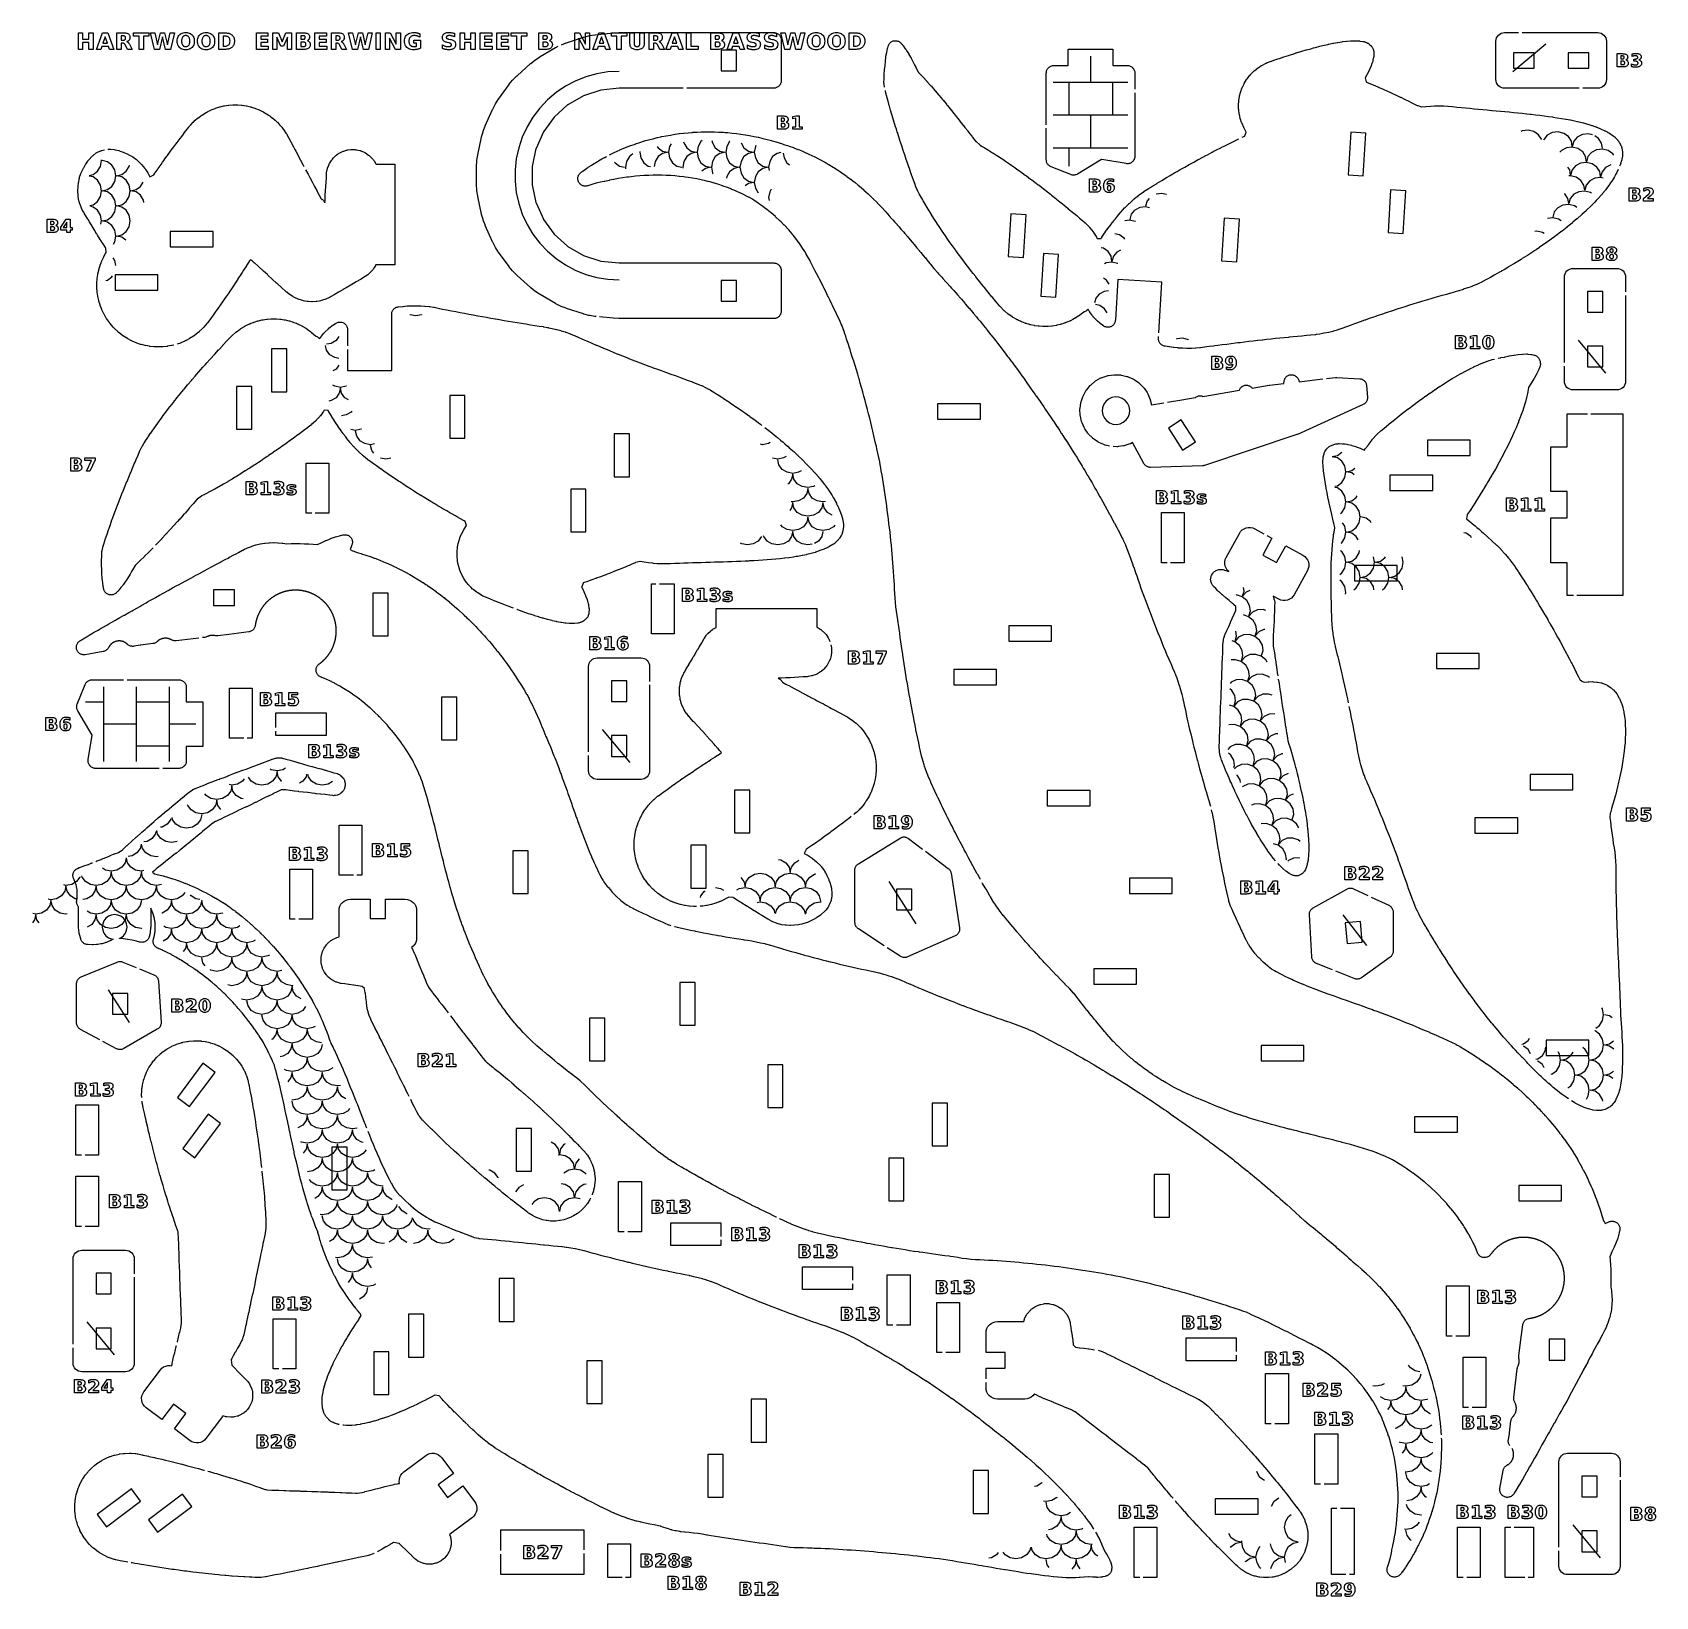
# Model space of a CAD drawing. Header units: millimetres. Extents: x 1 to 297, y 5 to 290.
import ezdxf

# ---------------------------------------------------------------- set-up
doc = ezdxf.new("R2010")
doc.units = ezdxf.units.MM
for name, color, linetype in [('CUT', 1, 'CONTINUOUS'), ('ENGRAVE', 5, 'CONTINUOUS'), ('SCORE', 7, 'CONTINUOUS')]:
    doc.layers.add(name, color=color, linetype=linetype)

msp = doc.modelspace()

# ---------------------------------------------------------------- linework, layer by layer
at = {"layer": 'CUT', "color": 1}
for points in [[(103.8061, 238.3103), (103.6532, 238.3264), (103.5837, 238.3355), (102.6479, 238.4837), (102.511, 238.5128), (101.5958, 238.7581), (101.5286, 238.778), (98.4103, 239.7912), (98.3443, 239.8145), (97.4597, 240.1541), (97.3318, 240.211), (96.4876, 240.6412), (96.4261, 240.6746), (93.5866, 242.314), (93.5269, 242.3506), (92.7322, 242.8666), (92.619, 242.9489), (91.8826, 243.5452), (91.8294, 243.5907), (89.3928, 245.7846), (89.342, 245.8328), (88.672, 246.5028), (88.5783, 246.6068), (87.982, 247.3432), (87.9394, 247.3987), (86.0122, 250.0513), (85.9725, 250.109), (85.4565, 250.9037), (85.3865, 251.0249), (84.9563, 251.8691), (84.9262, 251.9323), (83.5926, 254.9277), (83.5658, 254.9923), (83.2262, 255.8769), (83.183, 256.0101), (82.9377, 256.9253), (82.9214, 256.9934), (82.2397, 260.2005), (82.2269, 260.2693), (82.0787, 261.2052), (82.0641, 261.3444), (82.0145, 262.2906), (82.0126, 262.3606), (82.0126, 265.6394), (82.0145, 265.7094), (82.0641, 266.6556), (82.0787, 266.7948), (82.2269, 267.7307), (82.2397, 267.7995), (82.9214, 271.0066), (82.9377, 271.0747), (83.183, 271.9899), (83.2262, 272.1231), (83.5658, 273.0077), (83.5926, 273.0723), (84.9262, 276.0677), (84.9563, 276.1309), (85.3865, 276.9751), (85.4565, 277.0963), (85.9725, 277.891), (86.0122, 277.9487), (87.9394, 280.6013), (87.982, 280.6568), (88.5783, 281.3932), (88.672, 281.4972), (89.342, 282.1672), (89.3928, 282.2154), (91.8294, 284.4093), (91.8826, 284.4548), (92.619, 285.0511), (92.7322, 285.1334), (93.5269, 285.6494), (93.5866, 285.686), (96.4261, 287.3254), (96.4876, 287.3588), (96.9155, 287.5769)], [(97.4997, 287.8612), (98.3443, 288.1855), (98.4103, 288.2088), (101.5286, 289.222), (101.5958, 289.2419), (102.511, 289.4872), (102.6479, 289.5163), (103.5837, 289.6645), (103.6532, 289.6736), (106.914, 290.0164), (106.9838, 290.0218), (107.9631, 290.0732), (108.0331, 290.075), (136.2018, 290.075), (136.3348, 290.0685), (136.4683, 290.0487), (136.5992, 290.0159), (136.7262, 289.9704), (136.8482, 289.9127), (136.964, 289.8433), (137.0723, 289.763), (137.1723, 289.6723), (137.263, 289.5723), (137.3433, 289.464), (137.4127, 289.3482), (137.4704, 289.2262), (137.5159, 289.0992), (137.5487, 288.9683), (137.5685, 288.8348), (137.575, 288.7018), (137.575, 281.3082), (137.5685, 281.1752), (137.5487, 281.0417), (137.5159, 280.9108), (137.4704, 280.7838), (137.4127, 280.6618), (137.3433, 280.546), (137.263, 280.4377), (137.1723, 280.3377), (137.0723, 280.247), (136.964, 280.1667), (136.8482, 280.0973), (136.7262, 280.0396), (136.5992, 279.9941), (136.4683, 279.9613), (136.3348, 279.9415), (136.2018, 279.935), (120.3532, 279.935)], [(156.4331, 280.1247), (156.335, 280.6527), (156.3261, 280.7067), (156.322, 280.7353), (156.3107, 280.846), (156.3085, 280.9573), (156.3091, 280.986), (156.3114, 281.0404), (156.3479, 281.6281), (156.3487, 281.6433), (156.3492, 281.6585), (156.3496, 281.6738), (156.3585, 282.399), (156.3594, 282.4343), (156.3608, 282.4696), (156.3626, 282.5048), (156.4075, 283.1942), (156.4107, 283.2343), (156.4145, 283.2744), (156.419, 283.3145), (156.5083, 284.0238), (156.5103, 284.0412), (156.5119, 284.0587), (156.5134, 284.0762), (156.5632, 284.8076), (156.5652, 284.8341), (156.5676, 284.8607), (156.5702, 284.8872), (156.6408, 285.5402), (156.6506, 285.6125), (156.6624, 285.6846), (156.6762, 285.7563), (156.8256, 286.4341), (156.8278, 286.4445), (156.9809, 287.2006), (156.9859, 287.2238), (156.991, 287.2471), (156.9964, 287.2703), (157.055, 287.5149), (157.0721, 287.5791), (157.0812, 287.6101), (157.1255, 287.7373), (157.1829, 287.8612), (157.2524, 287.9788), (157.3331, 288.0889), (157.4244, 288.1905), (157.5254, 288.2825), (157.6349, 288.3641), (157.752, 288.4344), (157.8755, 288.4927), (158.0042, 288.5385), (158.1368, 288.5712), (158.272, 288.5907), (158.4084, 288.5967), (158.5448, 288.5891), (158.6797, 288.568), (158.8119, 288.5336), (158.94, 288.4863), (159.0628, 288.4265), (159.1791, 288.3548), (159.2877, 288.272), (159.3861, 288.18), (159.4086, 288.1568), (159.4537, 288.108), (159.5784, 287.9659), (159.6071, 287.9353), (159.6325, 287.9101), (159.6827, 287.8574), (159.7083, 287.829), (159.7998, 287.7159), (159.8222, 287.6849), (159.8632, 287.6248), (160.1961, 287.1067), (160.2122, 287.0829), (160.2288, 287.0595), (160.246, 287.0365), (160.4017, 286.8379), (160.4533, 286.7675), (160.5025, 286.6956), (160.5493, 286.622), (160.7754, 286.24), (160.7796, 286.2331), (160.7837, 286.2263), (160.7879, 286.2195), (161.1673, 285.6153), (161.197, 285.5655), (161.2257, 285.5152), (161.2532, 285.4642), (161.2881, 285.3962), (161.2904, 285.3916), (161.7065, 284.5728), (161.7113, 284.5634), (161.8984, 284.2103), (161.9194, 284.1689), (161.9397, 284.1271), (161.9593, 284.0849), (162.1005, 283.7668), (162.1099, 283.7466), (162.1196, 283.7266), (162.1298, 283.7068), (162.5358, 282.9463), (162.5431, 282.9333), (162.5523, 282.919), (162.5628, 282.9054), (162.5725, 282.8944), (162.6319, 282.8294), (162.6373, 282.8236), (163.3364, 282.0789), (163.3409, 282.0742), (163.3706, 282.0432), (163.3822, 282.0309), (163.3941, 282.0182), (163.4058, 282.0054), (164.1108, 281.2305), (164.1269, 281.2131), (164.1353, 281.2038), (164.1448, 281.1932), (164.1543, 281.1827), (164.8634, 280.3808), (164.878, 280.3645), (164.8854, 280.3561), (164.8937, 280.3466), (164.902, 280.3371), (165.5956, 279.5328), (165.6008, 279.5267), (165.6223, 279.5024), (165.632, 279.4913), (165.6422, 279.4795), (165.6523, 279.4676), (166.3084, 278.6895), (166.3166, 278.6799), (166.3658, 278.6237), (166.3778, 278.6099), (166.3903, 278.5952), (166.4027, 278.5804), (167.013, 277.8429), (167.0201, 277.8344), (167.1141, 277.7249), (167.1249, 277.7121), (167.1359, 277.6989), (167.1468, 277.6857), (167.7075, 276.9971), (167.7139, 276.9894), (167.8614, 276.8141), (167.871, 276.8025), (167.8807, 276.7906), (167.8904, 276.7788), (168.3938, 276.1519), (168.3994, 276.1449), (168.6077, 275.8931), (168.6164, 275.8826), (168.625, 275.8719), (168.6336, 275.8612), (169.073, 275.3073), (169.0781, 275.3009), (169.3533, 274.9633), (169.361, 274.9537), (169.3687, 274.9441), (169.3764, 274.9345), (169.7463, 274.4631), (169.7509, 274.4573), (170.0982, 274.0256), (170.1051, 274.017), (170.1119, 274.0083), (170.1188, 273.9996), (170.4144, 273.6193), (170.4186, 273.6141), (170.8424, 273.081), (170.8486, 273.0732), (170.8548, 273.0653), (170.8609, 273.0574), (171.0734, 272.7817), (171.5862, 272.1299), (171.5917, 272.1229), (171.5972, 272.1158), (171.6027, 272.1087), (171.7332, 271.9381), (172.333, 271.1687), (172.3367, 271.1641), (172.3951, 271.0885), (172.3966, 271.0864), (173.0349, 270.2569), (173.0408, 270.2494), (173.0467, 270.242), (173.0495, 270.2385), (173.059, 270.2275), (173.0901, 270.1959), (173.1024, 270.1851), (173.7991, 269.5975), (173.8101, 269.5886), (173.8413, 269.5662), (173.8532, 269.5587), (174.1267, 269.394), (174.5834, 269.1196), (174.5925, 269.1141), (175.3555, 268.6476), (175.362, 268.6436), (175.3684, 268.6396), (175.3748, 268.6356), (175.587, 268.5025), (176.1254, 268.1676), (176.1334, 268.1626), (176.1414, 268.1576), (176.1493, 268.1525), (176.9008, 267.6703), (176.9088, 267.6651), (176.9921, 267.6108), (177.6718, 267.1673), (177.6797, 267.1621), (178.3387, 266.7255), (178.4381, 266.6595), (178.4462, 266.6541), (178.4542, 266.6487), (178.4622, 266.6433), (179.2109, 266.1309), (179.2198, 266.1247), (179.6237, 265.8435), (179.9832, 265.5927), (179.9885, 265.5889), (180.7489, 265.0529), (180.7567, 265.0474), (180.8726, 264.9644), (181.5161, 264.5054), (181.5218, 264.5013), (181.5275, 264.4972), (181.5332, 264.4931), (182.0903, 264.0868), (182.2836, 263.9462), (182.292, 263.9401), (183.0567, 263.3751), (183.0586, 263.3737), (183.2766, 263.212), (183.2796, 263.2098), (183.8213, 262.8057), (183.8251, 262.8028), (184.4437, 262.338), (184.4471, 262.3354), (184.5843, 262.2316), (184.5913, 262.2262), (185.3515, 261.6432), (185.3567, 261.6392), (185.5811, 261.4654), (185.5848, 261.4625), (186.1191, 261.0455), (186.1217, 261.0435), (186.6938, 260.5948), (186.6979, 260.5915), (186.8835, 260.4448), (186.8863, 260.4426), (187.6424, 259.8415), (187.6503, 259.8352), (187.7904, 259.7221), (188.4079, 259.2227), (188.414, 259.2178), (188.8579, 258.8545), (188.8594, 258.8533), (189.1759, 258.5935), (189.177, 258.5926), (189.9097, 257.99), (189.9143, 257.9862), (189.9363, 257.9679), (190.6968, 257.3407), (190.7023, 257.3361), (190.961, 257.1204), (190.9626, 257.1191), (191.4591, 256.7038), (191.4647, 256.6991), (191.99, 256.2548), (191.9918, 256.2533), (192.2214, 256.0584), (192.2266, 256.054), (192.9327, 255.4485), (192.9749, 255.4107), (193.0163, 255.372), (193.0568, 255.3325), (193.7098, 254.6688), (193.7347, 254.6428), (193.7593, 254.6164), (193.7835, 254.5897), (193.8032, 254.5674), (193.8266, 254.5401), (193.8497, 254.5125), (193.8725, 254.4845), (194.4424, 253.7644), (194.4823, 253.7113), (194.5208, 253.6573), (194.558, 253.6023), (195.0091, 252.8988), (195.0338, 252.8587), (195.0579, 252.8182), (195.0812, 252.7772), (195.207, 252.5467), (195.2089, 252.5435), (195.2126, 252.5435), (195.9162, 252.5547), (195.9248, 252.555), (195.9296, 252.5622), (196.0418, 252.7425), (196.0537, 252.7613), (196.0658, 252.7801), (196.0781, 252.7987), (196.5599, 253.518), (196.5709, 253.5342), (196.582, 253.5502), (196.5932, 253.5662), (196.7864, 253.8372), (197.1077, 254.2915), (197.1172, 254.3048), (197.1268, 254.318), (197.1365, 254.3311), (197.6636, 255.039), (197.6776, 255.0579), (197.688, 255.0718), (197.6988, 255.086), (197.7096, 255.1001), (198.2769, 255.8267), (198.2865, 255.8387), (198.296, 255.8507), (198.3057, 255.8626), (198.535, 256.1428), (198.8996, 256.592), (198.9087, 256.6032), (198.9179, 256.6143), (198.9272, 256.6253), (199.4023, 257.1855), (199.5434, 257.3532), (199.5536, 257.3653), (199.564, 257.3773), (199.5744, 257.3892), (200.204, 258.1026), (200.2221, 258.1227), (200.2346, 258.1363), (200.2659, 258.1692), (200.2787, 258.1822), (200.2971, 258.2005), (200.9754, 258.8636), (200.9941, 258.8815), (201.0129, 258.8992), (201.0319, 258.9167), (201.1263, 259.0022), (201.8199, 259.6316), (201.8277, 259.6386), (201.8355, 259.6456), (201.8433, 259.6525), (201.952, 259.7481), (201.97, 259.7637), (201.9882, 259.7791), (202.0065, 259.7943), (202.7096, 260.3696), (202.7269, 260.3835), (202.7442, 260.3972), (202.7617, 260.4108), (202.7956, 260.4367), (202.8168, 260.4526), (202.8382, 260.4683), (202.8597, 260.4837), (203.6363, 261.03), (203.6574, 261.0446), (203.6786, 261.0589), (203.7, 261.073), (203.7799, 261.1248), (203.7867, 261.1292), (203.7935, 261.1335), (203.8003, 261.1378), (204.5024, 261.5806), (204.9366, 261.8554), (204.9431, 261.8594), (204.9496, 261.8635), (204.9561, 261.8676), (205.3371, 262.1026), (206.116, 262.5845), (206.1222, 262.5883), (206.1285, 262.5921), (206.1347, 262.5959), (206.1689, 262.6165), (207.0027, 263.1238), (207.3101, 263.3119), (207.3165, 263.3158), (207.3229, 263.3197), (207.3292, 263.3235), (207.8367, 263.6264), (208.5229, 264.0376), (208.5338, 264.0441), (208.6688, 264.1233), (208.6722, 264.1253), (209.5028, 264.6092), (209.7665, 264.7625), (209.7778, 264.769), (210.3349, 265.0858), (211.0381, 265.486), (211.0485, 265.4919), (211.1648, 265.5567), (211.1672, 265.558), (211.9956, 266.0175), (212.3383, 266.2082), (212.3443, 266.2115), (212.3502, 266.2148), (212.3562, 266.2181), (212.8253, 266.4729), (213.649, 266.9225), (213.6575, 266.9271), (214.4861, 267.3716), (214.9992, 267.6464), (215.0088, 267.6515), (215.3143, 267.8119), (215.3165, 267.813), (216.1426, 268.245), (216.145, 268.2463), (216.37, 268.3634), (216.3796, 268.3683), (216.973, 268.671), (217.7741, 269.0792), (217.7809, 269.0827), (217.7995, 269.092), (217.8025, 269.0935), (218.6285, 269.5059), (219.201, 269.7921), (219.2092, 269.7961), (219.456, 269.9174), (220.2816, 270.3225), (220.2834, 270.3233), (220.6538, 270.5044), (220.6609, 270.5078), (221.0479, 270.6942)], [(221.6342, 270.9748), (221.9313, 271.117), (221.9368, 271.1196), (222.1005, 271.197), (222.1156, 271.2046), (222.1159, 271.2048), (222.1161, 271.2052), (222.1224, 271.2209), (222.3804, 271.9154), (222.3846, 271.9275), (222.3788, 271.939), (222.0055, 272.634), (221.9874, 272.6676), (221.9659, 272.7089), (221.9451, 272.7508), (221.9251, 272.793), (221.6166, 273.4728), (221.5918, 273.5312), (221.5683, 273.59), (221.5463, 273.6494), (221.331, 274.2756), (221.309, 274.3458), (221.289, 274.4164), (221.2709, 274.4877), (221.13, 275.1141), (221.1176, 275.1757), (221.1067, 275.2375), (221.0973, 275.2996), (221.017, 275.927), (221.0105, 275.9899), (221.0054, 276.0528), (221.0019, 276.116), (220.9815, 276.7363), (220.981, 276.7997), (220.9819, 276.863), (220.9843, 276.9264), (221.0226, 277.542), (221.028, 277.6051), (221.0349, 277.6681), (221.0434, 277.7309), (221.1403, 278.344), (221.1517, 278.4062), (221.1645, 278.468), (221.1788, 278.5296), (221.3361, 279.1422), (221.3532, 279.2026), (221.3716, 279.2626), (221.3915, 279.3222), (221.6088, 279.9264), (221.6356, 279.9949), (221.6643, 280.0625), (221.6948, 280.1294), (221.986, 280.7241), (222.0152, 280.7804), (222.0457, 280.8358), (222.0775, 280.8906), (222.4632, 281.5195), (222.4918, 281.5641), (222.5174, 281.6024), (222.5654, 281.6695), (222.5759, 281.6833), (222.5942, 281.7067), (223.0649, 282.2964), (223.0987, 282.3372), (223.1334, 282.3773), (223.1689, 282.4166), (223.3973, 282.6605), (223.4249, 282.6891), (223.453, 282.7173), (223.4814, 282.745), (223.8288, 283.0742), (223.8617, 283.1043), (223.8951, 283.1339), (223.929, 283.1629), (224.2373, 283.4183), (224.2757, 283.4489), (224.3146, 283.4788), (224.3541, 283.508), (224.8168, 283.8372), (224.8453, 283.8569), (224.8741, 283.8762), (224.9031, 283.8952), (225.0709, 284.002), (225.1171, 284.0301), (225.1638, 284.0572), (225.211, 284.0833), (225.8947, 284.4442), (225.9479, 284.4708), (226.0017, 284.4962), (226.0561, 284.5204), (226.199, 284.5803), (226.2179, 284.588), (226.2368, 284.5956), (226.2558, 284.6031), (226.7671, 284.7991), (226.7904, 284.8078), (226.8137, 284.8162), (226.8371, 284.8245), (227.6144, 285.0898), (227.6224, 285.0925), (228.1642, 285.2737), (228.1679, 285.2749), (228.4398, 285.3649), (228.4413, 285.3654), (229.2531, 285.6331), (229.2599, 285.6354), (230.0764, 285.8997), (230.2229, 285.9474), (230.2269, 285.9487), (230.8869, 286.1611), (230.8965, 286.1641), (231.7042, 286.4173), (231.7145, 286.4205), (232.3581, 286.6166), (232.3627, 286.618), (232.5173, 286.6645), (232.5275, 286.6675), (232.5376, 286.6705), (232.5477, 286.6734), (233.3429, 286.8989), (233.3492, 286.9007), (234.1593, 287.1261), (234.1653, 287.1278), (234.6762, 287.2755), (234.6778, 287.276), (234.9535, 287.3554), (234.9723, 287.3606), (234.991, 287.3657), (235.0099, 287.3707), (235.7867, 287.5701), (235.794, 287.5719), (235.8012, 287.5737), (235.8085, 287.5755), (236.5821, 287.7649), (236.6028, 287.7698), (236.6235, 287.7745), (236.6442, 287.779), (237.2938, 287.9163), (237.4193, 287.9428), (237.4269, 287.9444), (238.2081, 288.1191), (238.2291, 288.1236), (238.2502, 288.128), (238.2713, 288.1321), (239.0258, 288.2755), (239.0439, 288.2788), (239.062, 288.282), (239.0801, 288.2851), (239.8061, 288.4025), (239.846, 288.4083), (239.886, 288.4135), (239.926, 288.4182), (240.6684, 288.4927), (240.6751, 288.4934), (240.7672, 288.5036), (240.7692, 288.5038), (241.3955, 288.5724), (241.4548, 288.5776), (241.5142, 288.5814), (241.5737, 288.5839), (242.2009, 288.5965), (242.2627, 288.5963), (242.3245, 288.5947), (242.3863, 288.5916), (243.0226, 288.5455), (243.0727, 288.5409), (243.1227, 288.5354), (243.1726, 288.5289), (243.7392, 288.4446), (243.8032, 288.4335), (243.8368, 288.4268), (243.9629, 288.3953), (243.9956, 288.3854), (244.0574, 288.3651), (244.1585, 288.3291), (244.2461, 288.2944), (244.3323, 288.2567), (244.4172, 288.2159), (244.5194, 288.1623), (244.5715, 288.1335), (244.5985, 288.1177), (244.7001, 288.0523), (244.7955, 287.9781), (244.8192, 287.9579), (244.8633, 287.9186), (245.1496, 287.652), (245.1943, 287.6084), (245.2171, 287.5851), (245.3013, 287.4906), (245.3773, 287.3872), (245.4434, 287.2772), (245.4989, 287.1615), (245.5428, 287.0428), (245.5527, 287.0117), (245.5702, 286.9518), (245.6212, 286.7606), (245.6365, 286.6971), (245.6438, 286.6635), (245.6653, 286.5329), (245.6739, 286.4008), (245.6745, 286.3665), (245.674, 286.3012), (245.6601, 285.8709), (245.6568, 285.8102), (245.6543, 285.7783), (245.6394, 285.6576), (245.634, 285.6261), (245.6225, 285.5664), (245.5045, 285.0236), (245.4868, 284.9519), (245.4672, 284.8809), (245.4457, 284.8103), (245.3178, 284.43), (245.3156, 284.4235), (245.2528, 284.2293), (245.2278, 284.1591), (245.2009, 284.0896), (245.1721, 284.0207), (244.8768, 283.368), (244.8677, 283.3483), (244.8584, 283.3286), (244.849, 283.309), (244.5092, 282.6186), (244.4884, 282.578), (244.4669, 282.5377), (244.4446, 282.4979), (244.3863, 282.3973), (244.3823, 282.3903), (244.0648, 281.826), (244.0564, 281.8102), (244.0563, 281.8099), (244.0564, 281.8097), (244.0614, 281.7925), (244.2829, 281.1022), (244.2955, 281.0667), (244.296, 281.0654), (244.3, 281.0566), (244.3112, 281.0516), (245.0357, 280.7477), (245.0395, 280.7461), (245.8178, 280.4168), (245.8207, 280.4156), (246.4919, 280.1297), (246.5902, 280.0879), (246.5981, 280.0845), (246.6059, 280.0811), (246.6137, 280.0777), (247.3722, 279.7435), (247.383, 279.7387), (248.1541, 279.3908), (248.1602, 279.388), (248.1663, 279.3852), (248.1724, 279.3824), (248.5701, 279.1981), (248.9425, 279.0256), (249.7178, 278.6665), (249.722, 278.6646), (250.4908, 278.3054), (250.5009, 278.3006), (250.5588, 278.2729), (250.5602, 278.2723), (251.2715, 277.9317), (251.2803, 277.9274), (252.0491, 277.5524), (252.0588, 277.5476), (252.4486, 277.3535), (252.8334, 277.1615), (252.8366, 277.1599), (253.5521, 276.8006), (253.5908, 276.7828), (253.63, 276.7664), (253.6699, 276.7514), (254.3409, 276.5244), (254.3583, 276.519), (254.3748, 276.5153), (254.3917, 276.515), (254.4099, 276.5161), (255.1566, 276.5801), (255.1651, 276.5808), (255.9651, 276.6444), (255.971, 276.6448), (256.7308, 276.7017), (256.7624, 276.7037), (256.794, 276.7053), (256.8257, 276.7066), (257.5371, 276.7261), (257.5688, 276.7266), (257.6005, 276.7267), (257.6322, 276.7264), (258.3411, 276.7123), (258.3728, 276.7112), (258.4045, 276.7099), (258.4362, 276.7081), (259.156, 276.6595), (259.1786, 276.6578), (259.2012, 276.6558), (259.2239, 276.6537), (259.9874, 276.5761), (260.7773, 276.4954), (261.5756, 276.4182), (262.3764, 276.3437), (263.1734, 276.2702), (263.9695, 276.1963), (263.9712, 276.1961), (264.766, 276.1213), (264.7682, 276.121), (265.5633, 276.0448), (265.5651, 276.0447), (266.3535, 275.968), (267.157, 275.895), (267.9532, 275.8237), (267.9556, 275.8235), (268.7484, 275.751), (268.7528, 275.7506), (269.5447, 275.6756), (269.55, 275.675), (270.3407, 275.5969), (270.347, 275.5963), (271.1344, 275.5148), (271.9378, 275.4372), (271.9398, 275.437), (272.7306, 275.3593), (272.7368, 275.3587), (273.525, 275.2777), (273.5337, 275.2768), (274.1572, 275.2085), (274.161, 275.2081), (274.3204, 275.1902), (274.3305, 275.1891), (275.1226, 275.094), (275.1265, 275.0936), (275.9172, 274.9964), (276.7067, 274.9022), (276.7141, 274.9013), (276.7215, 274.9004), (276.7289, 274.8994), (277.5011, 274.7986), (277.5095, 274.7975), (277.5179, 274.7963), (277.5263, 274.7951), (278.2965, 274.6846), (278.3049, 274.6833), (278.3133, 274.6821), (278.3217, 274.6808), (279.0994, 274.5591), (279.1036, 274.5584), (279.8903, 274.4327), (279.8976, 274.4315), (280.6718, 274.3034), (280.6852, 274.3011), (280.6985, 274.2988), (280.7119, 274.2964), (281.4623, 274.1565), (281.478, 274.1535), (281.4937, 274.1503), (281.5093, 274.1471), (282.266, 273.9873), (282.2783, 273.9847), (282.7904, 273.8714), (282.7989, 273.8695), (282.8071, 273.8676), (282.8155, 273.8657), (283.0587, 273.8086), (283.0665, 273.8068), (283.0743, 273.8049), (283.0821, 273.803), (283.8255, 273.6191), (283.8495, 273.613), (283.8735, 273.6066), (283.8973, 273.6), (284.6158, 273.3938), (284.6397, 273.3866), (284.6636, 273.3793), (284.6874, 273.3717), (285.4259, 273.1296), (285.4347, 273.1266), (285.4436, 273.1237), (285.4524, 273.1207), (286.1482, 272.8817), (286.2006, 272.8625), (286.2525, 272.8422), (286.3041, 272.8208), (287.0022, 272.5138), (287.0108, 272.51), (287.7625, 272.1731), (287.7821, 272.1642), (287.8015, 272.1551), (287.8209, 272.1459), (288.207, 271.9577), (288.2596, 271.9306), (288.3115, 271.9024), (288.3629, 271.873), (288.5351, 271.7693), (288.5624, 271.7524), (288.5895, 271.7352), (288.6164, 271.7177), (289.2999, 271.2602), (289.3324, 271.2377), (289.3647, 271.2147), (289.3966, 271.1912), (289.4936, 271.1177), (289.5407, 271.0801), (289.5651, 271.0598), (289.6542, 270.9786), (289.6767, 270.9562), (289.7184, 270.9127), (290.0697, 270.529), (290.1015, 270.4929), (290.1327, 270.4563), (290.1633, 270.4191), (290.2734, 270.28), (290.3087, 270.2333), (290.3268, 270.2083), (290.3911, 270.1105), (290.4069, 270.084), (290.4358, 270.033), (290.7174, 269.5105), (290.7474, 269.4514), (290.7624, 269.42), (290.8141, 269.296), (290.8533, 269.1676), (290.8618, 269.1338), (290.8764, 269.0692), (290.9625, 268.638), (290.9729, 268.579), (290.9777, 268.5478), (290.9905, 268.4286), (290.9925, 268.3971), (290.9949, 268.3372), (291.0043, 267.8115), (291.0041, 267.7571), (291.0035, 267.7285), (290.9966, 267.6199), (290.9936, 267.5914), (290.9869, 267.5375), (290.9081, 266.9976), (290.8996, 266.9464), (290.8946, 266.9196), (290.8717, 266.8183), (290.8647, 266.7919), (290.8503, 266.7421), (290.6727, 266.1682), (290.6524, 266.1076), (290.6272, 266.0382), (290.6004, 265.9702), (290.4919, 265.7152)], [(283.1368, 279.925), (269.4963, 279.925), (269.1927, 279.9549), (268.8971, 280.0446), (268.6248, 280.1901), (268.3861, 280.3861), (268.1901, 280.6248), (268.0446, 280.8971), (267.9549, 281.1927), (267.925, 281.4963), (267.925, 288.5037), (267.9549, 288.8073), (268.0446, 289.1029), (268.1901, 289.3752), (268.3861, 289.6139), (268.6248, 289.8099), (268.8971, 289.9554), (269.1927, 290.0451), (269.4963, 290.075), (272.0721, 290.075)], [(272.7221, 290.075), (286.5037, 290.075), (286.8073, 290.0451), (287.1029, 289.9554), (287.3752, 289.8099), (287.6139, 289.6139), (287.8099, 289.3752), (287.9554, 289.1029), (288.0451, 288.8073), (288.075, 288.5037), (288.075, 281.4963), (288.0451, 281.1927), (287.9554, 280.8971), (287.8099, 280.6248), (287.6139, 280.3861), (287.3752, 280.1901), (287.1029, 280.0446), (286.8073, 279.9549), (286.5037, 279.925), (283.7868, 279.925)], [(185.925, 273.2786), (185.925, 282.7018), (185.9315, 282.8348), (185.9513, 282.9683), (185.9841, 283.0992), (186.0296, 283.2262), (186.0873, 283.3482), (186.1567, 283.464), (186.237, 283.5723), (186.3277, 283.6723), (186.4277, 283.763), (186.536, 283.8433), (186.6518, 283.9127), (186.7738, 283.9704), (186.9008, 284.0159), (187.0317, 284.0487), (187.1652, 284.0685), (187.2982, 284.075), (189.925, 284.075), (189.925, 287.075), (198.075, 287.075), (198.075, 284.075), (200.7018, 284.075), (200.8348, 284.0685), (200.9683, 284.0487), (201.0992, 284.0159), (201.2262, 283.9704), (201.3482, 283.9127), (201.464, 283.8433), (201.5723, 283.763), (201.6723, 283.6723), (201.763, 283.5723), (201.8433, 283.464), (201.9127, 283.3482), (201.9704, 283.2262), (202.0159, 283.0992), (202.0487, 282.9683), (202.0685, 282.8348), (202.075, 282.7018), (202.075, 279.7591)], [(119.7032, 279.935), (108.018, 279.935), (108.0037, 279.9346), (107.9886, 279.9334), (104.701, 279.5879), (104.6738, 279.5822), (101.5322, 278.5614), (101.5068, 278.5501), (98.646, 276.8984), (98.6236, 276.8821), (96.1687, 274.6718), (96.1501, 274.6512), (94.2085, 271.9787), (94.1946, 271.9547), (92.851, 268.9369), (92.8424, 268.9105), (92.1556, 265.6794), (92.1526, 265.6518), (92.1526, 262.3485), (92.1555, 262.3208), (92.8423, 259.0897), (92.8509, 259.0633), (94.1945, 256.0455), (94.2083, 256.0215), (96.15, 253.349), (96.1685, 253.3284), (98.6234, 251.118), (98.6458, 251.1017), (101.5066, 249.45), (101.532, 249.4387), (104.6736, 248.4179), (104.7008, 248.4121), (107.9889, 248.0665), (108.0032, 248.0654), (108.0183, 248.065), (136.2018, 248.065), (136.3348, 248.0585), (136.4683, 248.0387), (136.5992, 248.0059), (136.7262, 247.9604), (136.8482, 247.9027), (136.964, 247.8333), (137.0723, 247.753), (137.1723, 247.6623), (137.263, 247.5623), (137.3433, 247.454), (137.4127, 247.3382), (137.4704, 247.2162), (137.5159, 247.0892), (137.5487, 246.9583), (137.5685, 246.8248), (137.575, 246.6918), (137.575, 239.2982), (137.5685, 239.1652), (137.5487, 239.0317), (137.5159, 238.9008), (137.4704, 238.7738), (137.4127, 238.6518), (137.3433, 238.536), (137.263, 238.4277), (137.1723, 238.3277), (137.0723, 238.237), (136.964, 238.1567), (136.8482, 238.0873), (136.7262, 238.0296), (136.5992, 237.9841), (136.4683, 237.9513), (136.3348, 237.9315), (136.2018, 237.925), (108.0331, 237.925), (107.9631, 237.9268), (106.9838, 237.9782), (106.914, 237.9836), (104.4526, 238.2424)], [(206.4474, 235.3131), (207.0223, 244.5634), (198.9878, 245.0627), (198.5256, 237.6264), (198.5104, 237.4915), (198.4814, 237.3569), (198.4391, 237.2258), (198.3839, 237.0997), (198.3163, 236.9797), (198.2371, 236.8671), (198.147, 236.763), (198.0469, 236.6684), (197.9379, 236.5842), (197.821, 236.5114), (197.6975, 236.4507), (197.5684, 236.4026), (197.4352, 236.3677), (197.2992, 236.3462), (197.1617, 236.3385), (197.0242, 236.3446), (196.8879, 236.3644), (196.7543, 236.3977), (196.6247, 236.4442), (196.5004, 236.5034), (196.3842, 236.5738), (196.3498, 236.5971), (196.3237, 236.6153), (196.2979, 236.6337), (196.2722, 236.6524), (195.826, 236.9864), (195.7859, 237.0176), (195.7464, 237.0495), (195.7076, 237.0822), (195.2805, 237.4556), (195.2485, 237.4845), (195.217, 237.5139), (195.1859, 237.5438), (195.0246, 237.7043), (195.0082, 237.721), (194.9919, 237.7378), (194.9757, 237.7547), (194.4883, 238.2749), (194.4386, 238.331), (194.3906, 238.3884), (194.3441, 238.4471), (194.2644, 238.5541), (194.2507, 238.5728), (194.2372, 238.5916), (194.2238, 238.6105), (193.8642, 239.1292), (193.8309, 239.1795), (193.7989, 239.2306), (193.7679, 239.2824), (193.5571, 239.654), (193.4161, 239.5166), (193.3665, 239.4707), (193.3399, 239.4473), (193.2326, 239.362), (193.1155, 239.287), (192.9915, 239.2242), (192.8636, 239.1749), (192.8307, 239.1641), (192.8203, 239.1607), (192.7712, 239.1451), (192.7624, 239.1393), (192.7498, 239.1298), (192.0255, 238.559), (191.9734, 238.52), (191.9205, 238.4823), (191.8667, 238.4459), (191.1584, 237.9918), (191.1182, 237.967), (191.0777, 237.943), (191.0367, 237.9197), (190.7869, 237.7833), (190.7704, 237.7744), (190.7538, 237.7657), (190.7372, 237.757), (190.3283, 237.5486), (190.2849, 237.5274), (190.241, 237.507), (190.1968, 237.4873), (189.5034, 237.1948), (189.4578, 237.1765), (189.4119, 237.1591), (189.3657, 237.1426), (189.1462, 237.0684), (189.1374, 237.0655), (189.1286, 237.0625), (189.1198, 237.0597), (188.6812, 236.9182), (188.6342, 236.904), (188.587, 236.8907), (188.5395, 236.8782), (187.8661, 236.7144), (187.8163, 236.7033), (187.7664, 236.6932), (187.7163, 236.684), (187.0511, 236.5751), (187.0012, 236.5678), (186.9511, 236.5616), (186.9009, 236.5562), (186.2395, 236.4987), (186.1897, 236.4953), (186.1398, 236.4928), (186.09, 236.4913), (185.4863, 236.4839), (185.431, 236.4833), (185.3817, 236.4836), (185.3325, 236.4848), (185.2833, 236.487), (184.6269, 236.5278), (184.5778, 236.5317), (184.5288, 236.5366), (184.4799, 236.5424), (184.4267, 236.5496), (183.827, 236.6319), (183.7777, 236.6396), (183.7285, 236.6482), (183.6796, 236.6577), (183.0303, 236.7968), (182.9812, 236.8083), (182.9323, 236.8207), (182.8836, 236.834), (182.2371, 237.0245), (182.1884, 237.0398), (182.1401, 237.0561), (182.0921, 237.0732), (181.4442, 237.3191), (181.3986, 237.3374), (181.3534, 237.3564), (181.3085, 237.3764), (180.8908, 237.571), (180.8824, 237.575), (180.8741, 237.579), (180.8657, 237.583), (180.6571, 237.6838), (180.6133, 237.7059), (180.5699, 237.7289), (180.5269, 237.7526), (179.8751, 238.1288), (179.8336, 238.1537), (179.7926, 238.1794), (179.7521, 238.2058), (179.3723, 238.4633), (179.3568, 238.4739), (179.3414, 238.4847), (179.3261, 238.4955), (179.0951, 238.6618), (179.0574, 238.69), (179.0201, 238.7188), (178.9834, 238.7484), (178.3411, 239.2831), (178.2912, 239.3268), (178.2423, 239.3717), (178.1946, 239.4179), (177.5506, 240.0726), (177.5257, 240.0986), (177.5011, 240.1249), (177.4769, 240.1516), (177.4369, 240.1969), (177.4272, 240.208), (177.4175, 240.2192), (177.4079, 240.2305), (176.7694, 240.9867), (176.7633, 240.9939), (176.7091, 241.059), (176.0225, 241.8818), (176.0175, 241.8878), (176.0029, 241.9055), (175.3071, 242.7507), (175.277, 242.7873), (175.2713, 242.7942), (174.6212, 243.5946), (174.5324, 243.7037), (174.5265, 243.711), (173.9424, 244.4391), (173.7878, 244.6317), (173.7823, 244.6386), (173.272, 245.283), (173.0439, 245.571), (173.0387, 245.5776), (172.6104, 246.1255), (172.3007, 246.5221), (172.2959, 246.5283), (171.9571, 246.9676), (171.9562, 246.9686), (171.5583, 247.4855), (171.5539, 247.4913), (171.312, 247.809), (171.3108, 247.8107), (170.8167, 248.4618), (170.8127, 248.4672), (170.6754, 248.65), (170.6737, 248.6523), (170.0741, 249.4542), (170.0724, 249.4565), (170.0512, 249.485), (170.045, 249.4934), (169.4328, 250.3293), (169.4299, 250.3334), (169.3363, 250.4621), (169.3329, 250.4669), (168.8275, 251.169), (168.8246, 251.173), (168.5979, 251.4905), (168.5948, 251.4948), (168.2318, 252.0073), (168.2284, 252.0121), (167.8605, 252.5364), (167.8579, 252.5401), (167.6453, 252.8451), (167.6416, 252.8506), (167.1243, 253.6009), (167.1221, 253.604), (167.0701, 253.6799), (167.0642, 253.6886), (166.5088, 254.5129), (166.5031, 254.5215), (166.4975, 254.5301), (166.4918, 254.5386), (166.39, 254.695), (165.9589, 255.3517), (165.9544, 255.3586), (165.95, 255.3654), (165.9455, 255.3724), (165.6569, 255.824), (165.4232, 256.1883), (165.4174, 256.1974), (164.9262, 256.9767), (164.9253, 256.9781), (164.8948, 257.0266), (164.8915, 257.032), (164.3814, 257.8522), (164.3755, 257.8617), (164.3697, 257.8712), (164.364, 257.8808), (164.1998, 258.1548), (163.8789, 258.6844), (163.8727, 258.6948), (163.8665, 258.7053), (163.8604, 258.7157), (163.4739, 259.3804), (163.3947, 259.5152), (163.3879, 259.5268), (163.3812, 259.5385), (163.3745, 259.5503), (162.9245, 260.3518), (162.9199, 260.36), (162.9153, 260.3683), (162.9108, 260.3766), (162.7489, 260.6747), (162.5008, 261.1298), (162.4774, 261.1748), (162.4549, 261.2202), (162.4332, 261.266), (162.1263, 261.9469), (162.1035, 262.0007), (162.0819, 262.0549), (162.0614, 262.1096), (162.0358, 262.1831), (162.0345, 262.1867), (161.8074, 262.843), (161.5174, 263.6677), (161.3544, 264.1305), (161.2289, 264.4879), (160.9435, 265.3008), (160.6736, 266.0567), (160.6724, 266.0603), (160.6541, 266.1119), (160.6504, 266.1224), (160.6469, 266.1327), (160.6434, 266.143), (160.3748, 266.9439), (160.1004, 267.756), (160.0972, 267.7656), (159.9962, 268.0722), (159.9953, 268.0751), (159.8316, 268.5758), (159.5574, 269.3964), (159.5553, 269.4025), (159.3209, 270.0801), (159.3191, 270.0853), (159.2786, 270.2039), (159.2747, 270.2157), (159.2708, 270.2274), (159.2669, 270.2392), (159.0106, 271.0384), (159.0101, 271.0401), (158.7546, 271.8403), (158.7508, 271.8525), (158.747, 271.8647), (158.7433, 271.877), (158.6491, 272.1929), (158.6476, 272.1977), (158.5101, 272.6652), (158.5066, 272.6767), (158.2511, 273.4867), (158.2492, 273.4926), (157.9915, 274.2814), (157.9852, 274.3011), (157.9791, 274.3207), (157.9732, 274.3405), (157.7453, 275.1182), (157.7423, 275.1287), (157.5133, 275.9349), (157.5113, 275.9418), (157.5094, 275.9487), (157.5075, 275.9556), (157.3231, 276.6321), (157.3202, 276.6428), (157.2911, 276.7532), (157.2888, 276.7619), (157.0637, 277.5681), (157.0614, 277.5765), (156.8405, 278.3881), (156.8394, 278.3922), (156.6698, 279.023), (156.668, 279.0297), (156.6662, 279.0365), (156.6645, 279.0432), (156.6332, 279.1643), (156.6258, 279.1946), (156.6187, 279.2251), (156.612, 279.2556), (156.5635, 279.488)], [(202.075, 279.1091), (202.075, 267.5328), (202.0687, 267.4022), (202.0496, 267.271), (202.0179, 267.1423), (201.974, 267.0172), (201.9183, 266.8969), (201.8512, 266.7826), (201.7735, 266.6752), (201.6857, 266.5758), (201.5888, 266.4854), (201.4837, 266.4047), (201.3712, 266.3345), (201.2525, 266.2754), (201.1287, 266.2281), (201.0009, 266.1928), (200.8703, 266.1701), (200.7381, 266.16), (200.6056, 266.1628), (200.4757, 266.178), (196.0219, 266.9203), (196.015, 266.9211), (196.0089, 266.9179), (191.5899, 264.2665), (191.4674, 264.2013), (191.3372, 264.1482), (191.2022, 264.1087), (191.0639, 264.0832), (190.9237, 264.072), (190.7831, 264.0751), (190.6435, 264.0926), (190.5065, 264.1243), (190.3752, 264.1691), (186.7876, 265.6042), (186.6654, 265.6603), (186.5477, 265.7291), (186.4374, 265.8092), (186.3356, 265.8999), (186.2433, 266.0003), (186.1613, 266.1092), (186.0906, 266.2258), (186.0317, 266.3488), (185.9853, 266.477), (185.9519, 266.6091), (185.9317, 266.744), (185.925, 266.8783), (185.925, 272.6286)], [(14.776, 268.8001), (15.0858, 268.8194), (15.2016, 268.8217), (15.3173, 268.8141), (15.9261, 268.7477), (16.0979, 268.7175), (16.7567, 268.557), (16.8842, 268.5191), (17.0158, 268.4728), (17.5669, 268.2842), (17.6863, 268.2368), (18.3854, 267.9198), (18.48, 267.8723), (18.8509, 267.6673), (18.8573, 267.6638), (19.1764, 267.4851), (19.2997, 267.4069), (19.9608, 266.9354), (20.0545, 266.8622), (20.1414, 266.781), (20.8216, 266.0876), (20.8861, 266.0169), (21.5158, 265.2758), (21.5631, 265.2168), (21.6338, 265.1233), (21.6864, 265.0487), (22.0482, 264.4958), (22.1178, 264.3763), (22.4324, 263.766), (23.1353, 264.1252), (23.1483, 264.1327), (23.1574, 264.1447), (23.3581, 264.4392), (23.8468, 265.1644), (23.8644, 265.1871), (23.8642, 265.1873), (23.9537, 265.3049), (24.4711, 266.0415), (24.4736, 266.045), (24.7382, 266.4191), (24.7394, 266.4208), (25.0381, 266.8417), (25.0406, 266.8453), (25.5383, 267.5419), (25.5397, 267.5439), (25.6093, 267.6409), (25.6136, 267.6469), (26.1874, 268.4377), (26.1973, 268.4511), (26.3383, 268.6403), (26.7833, 269.2427), (26.7863, 269.2467), (27.1391, 269.7204), (27.1407, 269.7225), (27.3805, 270.0431), (27.3833, 270.0469), (27.9391, 270.7845), (27.9412, 270.7873), (27.9839, 270.8437), (27.9865, 270.8471), (28.5912, 271.6399), (28.6002, 271.6517), (28.7397, 271.8304), (29.2129, 272.4404), (29.2222, 272.4522), (29.5289, 272.8385), (29.5556, 272.871), (29.8514, 273.2205), (29.9032, 273.2782), (30.3227, 273.7192), (30.3726, 273.769), (30.6528, 274.034), (30.6996, 274.0763), (31.1211, 274.439), (31.1863, 274.4916), (31.6547, 274.8461), (31.6935, 274.8744), (31.9227, 275.0352), (31.9969, 275.0837), (32.7227, 275.5244), (32.8056, 275.5708), (32.9807, 275.6608), (33.0053, 275.6731), (33.5249, 275.9267), (33.6158, 275.967), (34.3272, 276.2509), (34.4238, 276.2852), (35.015, 276.47), (35.0258, 276.4733), (35.1353, 276.5066), (35.2271, 276.5309), (35.9372, 276.6924), (36.0357, 276.7109), (36.7424, 276.8168), (36.8414, 276.8278), (37.5477, 276.8803), (37.6468, 276.884), (38.3532, 276.884), (38.4523, 276.8803), (39.1586, 276.8278), (39.2576, 276.8168), (39.9643, 276.7109), (40.0628, 276.6924), (40.7729, 276.5309), (40.8647, 276.5066), (40.9742, 276.4733), (40.985, 276.47), (41.5762, 276.2852), (41.6728, 276.2509), (42.3842, 275.967), (42.4751, 275.9267), (42.9947, 275.6731), (43.0193, 275.6608), (43.1944, 275.5708), (43.2773, 275.5244), (44.0031, 275.0837), (44.0773, 275.0352), (44.3065, 274.8744), (44.3453, 274.8461), (44.8137, 274.4916), (44.8789, 274.439), (45.3004, 274.0763), (45.3472, 274.034), (45.6274, 273.769), (45.6773, 273.7192), (46.0968, 273.2782), (46.1486, 273.2205), (46.4403, 272.8759), (46.4753, 272.8328), (46.7501, 272.4794), (46.8027, 272.407), (47.2514, 271.7427), (47.2737, 271.7086), (47.2958, 271.6736), (47.3384, 271.6012), (47.7553, 270.8397), (47.7595, 270.8319), (48.0658, 270.2635), (48.1876, 270.0371), (48.1894, 270.0337), (48.6156, 269.2358), (48.8656, 268.7689), (48.8667, 268.7668), (49.0431, 268.4359), (49.0438, 268.4346), (49.4687, 267.6354), (49.6656, 267.2646), (49.6669, 267.2622), (49.8916, 266.8371), (50.3181, 266.0371), (50.3201, 266.0332), (50.4657, 265.7578), (50.5263, 265.6438)], [(106.2706, 267.7716), (106.3962, 267.8432), (106.4792, 267.8868), (106.9629, 268.1193), (107.7629, 268.5114), (107.7716, 268.5156), (108.0572, 268.6531), (108.122, 268.6821), (108.5587, 268.8644), (108.5851, 268.8751), (109.3659, 269.1816), (109.3801, 269.1871), (110.1027, 269.4612), (110.1526, 269.4791), (110.1717, 269.4855), (110.9706, 269.759), (110.9797, 269.7622), (111.7596, 270.043), (111.7915, 270.0541), (112.4281, 270.2652), (112.4663, 270.2773), (112.555, 270.3038), (112.6051, 270.3177), (113.3697, 270.5142), (113.3944, 270.5203), (114.1724, 270.7046), (114.1907, 270.7092), (114.9672, 270.9187), (114.9953, 270.9259), (115.5785, 271.0697), (115.6053, 271.076), (115.7591, 271.1106), (115.8111, 271.1212), (116.5637, 271.2593), (116.6121, 271.2673), (117.3757, 271.3786), (117.3996, 271.3826), (118.1658, 271.5255), (118.2093, 271.5329), (118.9604, 271.6475), (119.0205, 271.6553), (119.7727, 271.7353), (119.8137, 271.739), (120.5815, 271.797), (120.6044, 271.7991), (121.2642, 271.8739), (121.2757, 271.8752), (121.3662, 271.8846), (121.4214, 271.8892), (122.1693, 271.9363), (122.2244, 271.9386), (122.9965, 271.9552), (123.0005, 271.9553), (123.795, 271.97), (124.5717, 271.9885), (124.628, 271.9886), (125.3728, 271.975), (125.4332, 271.9725), (126.1935, 271.9241), (126.2136, 271.9232), (126.9796, 271.8996), (127.0277, 271.8972), (127.3605, 271.875), (127.3646, 271.8747), (127.7785, 271.8457), (127.835, 271.8406), (128.6018, 271.7541), (128.6158, 271.7524), (129.4057, 271.6549), (129.4119, 271.6542), (130.1828, 271.5669), (130.2369, 271.5597), (130.9898, 271.4432), (131.0356, 271.4353), (131.8089, 271.2879), (131.8181, 271.2862), (132.5981, 271.1498), (132.6294, 271.144), (132.979, 271.0742), (132.9863, 271.0728), (133.3872, 270.9905), (133.446, 270.977), (134.2095, 270.7841), (134.2283, 270.7792), (135.015, 270.5681), (135.0229, 270.5661), (135.8049, 270.3674), (135.8336, 270.3598), (136.1453, 270.2732), (136.1523, 270.2712), (136.6096, 270.1415), (136.6326, 270.1347), (137.4079, 269.8996), (137.4372, 269.8903), (138.219, 269.6334), (138.2269, 269.6309), (138.7304, 269.4729), (138.7396, 269.47), (139.0033, 269.3852), (139.0447, 269.3711), (139.8073, 269.0979), (139.8452, 269.0837), (140.6225, 268.7784), (140.6329, 268.7743), (140.8844, 268.6731), (140.9026, 268.6656), (141.4251, 268.4463), (141.4334, 268.4428), (142.2147, 268.1086), (142.2459, 268.0948), (142.7375, 267.8696), (142.7438, 267.8666), (143.0158, 267.7403), (143.0491, 267.7243), (143.8277, 267.336), (143.8399, 267.3299), (144.3473, 267.0704), (144.3622, 267.0626), (144.6314, 266.9207), (144.639, 266.9166), (145.4238, 266.4963), (145.4483, 266.4828), (145.8314, 266.2671), (145.8381, 266.2634), (146.2235, 266.0435), (146.2523, 266.0266), (147.031, 265.5562), (147.0474, 265.5462), (147.1709, 265.4691), (147.1895, 265.4573), (147.8352, 265.0396), (147.8469, 265.0319), (148.3982, 264.667), (148.4125, 264.6574), (148.636, 264.5053), (148.6491, 264.4963), (149.4315, 263.95), (149.4555, 263.9328), (149.5512, 263.8628), (149.5579, 263.8579), (150.2345, 263.3565), (150.2558, 263.3404), (150.6165, 263.0618), (150.6232, 263.0566), (151.0366, 262.733), (151.0568, 262.7169), (151.6169, 262.2608), (151.6238, 262.2552), (151.8357, 262.0803), (151.8609, 262.0589), (152.5518, 261.4594), (152.5586, 261.4535), (152.644, 261.3784), (152.6557, 261.368), (153.4355, 260.6657), (153.4586, 260.6443), (154.2431, 259.9036), (154.2607, 259.8867), (154.2912, 259.8568), (154.2982, 259.8499), (155.045, 259.1078), (155.0615, 259.0911), (155.096, 259.0556), (155.1028, 259.0485), (155.8468, 258.2716), (155.8623, 258.2551), (155.863, 258.2543), (155.8696, 258.2472), (156.5861, 257.4618), (156.6075, 257.4378), (156.6526, 257.3858), (156.661, 257.3761), (157.2761, 256.6546), (157.2853, 256.6441), (157.4533, 256.4558), (157.4588, 256.4496), (157.9843, 255.8537), (158.2558, 255.5506), (158.7014, 255.0535), (158.7078, 255.0462), (159.0561, 254.652), (159.4087, 254.2531), (159.415, 254.2458), (159.8562, 253.7393), (160.1056, 253.4526), (160.1118, 253.4454), (160.6569, 252.8096), (160.7918, 252.6522), (160.7979, 252.645), (161.4573, 251.8646), (161.471, 251.8484), (162.1461, 251.0494), (162.1479, 251.0473), (162.2574, 250.9172), (162.8174, 250.2517), (162.8234, 250.2445), (163.0576, 249.9621), (163.4812, 249.4512), (163.4871, 249.4441), (163.8577, 248.9907), (163.8585, 248.9897), (164.135, 248.6508), (164.1407, 248.6436), (164.6583, 248.0002), (164.7792, 247.8499), (164.7842, 247.8437), (165.4118, 247.0535), (165.4217, 247.0414), (165.4506, 247.0069), (165.4632, 246.9923), (166.1192, 246.2569), (166.1304, 246.2447), (166.2499, 246.1178), (166.2597, 246.1072), (166.8634, 245.4524), (167.0526, 245.2484), (167.0577, 245.2428), (167.5996, 244.6517), (167.6016, 244.6495), (167.854, 244.373), (167.857, 244.3697), (168.326, 243.8523), (168.3298, 243.8482), (168.6544, 243.4871), (168.6573, 243.4839), (169.0431, 243.0519), (169.0468, 243.0477), (169.4548, 242.5871), (169.4576, 242.5839), (169.7501, 242.2516), (169.7538, 242.2473), (170.2552, 241.6727), (170.2579, 241.6696), (170.4473, 241.4512), (170.451, 241.4469), (171.0553, 240.744), (171.0586, 240.7402), (171.1362, 240.6492), (171.8202, 239.8494), (171.8213, 239.8481), (171.8559, 239.8075), (171.8584, 239.8046), (172.4978, 239.0507), (172.5016, 239.0461), (172.6563, 238.8621), (172.6587, 238.8592), (173.1676, 238.2503), (173.1714, 238.2457), (173.4567, 237.9012), (173.459, 237.8984), (173.8284, 237.4498), (173.8321, 237.4453), (174.257, 236.9246), (174.2593, 236.9218), (174.4804, 236.6494), (174.4841, 236.6449), (175.057, 235.9326), (175.06, 235.9289), (175.125, 235.8475), (175.1262, 235.8461), (175.7623, 235.0472), (175.8576, 234.9277), (175.8597, 234.9251), (176.3964, 234.2489), (176.4002, 234.2441), (176.658, 233.9163), (176.66, 233.9137), (177.024, 233.4484), (177.0277, 233.4437), (177.4583, 232.8882), (177.4603, 232.8856), (177.6436, 232.648), (177.6471, 232.6433), (178.255, 231.848), (178.259, 231.8428), (178.8618, 231.046), (178.863, 231.0444), (179.0578, 230.7861), (179.0621, 230.7804), (179.4614, 230.2451), (179.8582, 229.7125), (179.8623, 229.7071), (180.0555, 229.445), (180.6435, 228.6459), (180.6458, 228.6428), (180.6586, 228.6253), (180.6627, 228.6197), (181.2237, 227.8443), (181.459, 227.5187), (181.4628, 227.5134), (181.7982, 227.0443), (181.7992, 227.0429), (182.2594, 226.3977), (182.2629, 226.3927), (182.3673, 226.2449), (182.3698, 226.2414), (182.9283, 225.4454), (182.9317, 225.4405), (183.0606, 225.2551), (183.0627, 225.252), (183.4814, 224.6459), (183.86, 224.1046), (183.8631, 224.1001), (184.0396, 223.8456), (184.0432, 223.8405), (184.6057, 223.0467), (184.6106, 223.0396), (184.661, 222.9675), (184.662, 222.9662), (185.1653, 222.2441), (185.1671, 222.2415), (185.4604, 221.8186), (185.463, 221.8149), (185.7185, 221.4439), (185.7204, 221.441), (186.2607, 220.6519), (186.2625, 220.6494), (186.8106, 219.8449), (186.8144, 219.8392), (187.0619, 219.4721), (187.3495, 219.0445), (187.3532, 219.0389), (187.8621, 218.274), (187.8825, 218.2432), (187.8849, 218.2396), (188.4104, 217.4425), (188.4121, 217.4399), (188.6618, 217.0591), (188.6637, 217.0564), (188.9334, 216.6429), (188.9361, 216.6388), (189.4507, 215.8436), (189.4546, 215.8375), (189.4623, 215.8255), (189.4642, 215.8226), (189.9608, 215.0416), (189.9626, 215.0388), (190.2626, 214.5644), (190.2643, 214.5617), (190.466, 214.2411), (190.4675, 214.2387), (190.9664, 213.4418), (190.969, 213.4376), (191.0634, 213.2856), (191.0641, 213.2844), (191.4621, 212.6419), (191.4653, 212.6368), (191.8635, 211.9873), (191.8644, 211.986), (191.9535, 211.8403), (191.9549, 211.8379), (192.4402, 211.0407), (192.4424, 211.0371), (192.6636, 210.6712), (192.6649, 210.669), (192.9227, 210.2406), (192.9251, 210.2365), (193.4, 209.4412), (193.4034, 209.4354), (193.4639, 209.3328), (193.4653, 209.3306), (193.8713, 208.6396), (193.8733, 208.6362), (194.2642, 207.9664), (194.2654, 207.9643), (194.3382, 207.8391), (194.3399, 207.8361), (194.7999, 207.0397), (194.8026, 207.035), (195.0646, 206.5773), (195.0656, 206.5754), (195.2577, 206.2386), (195.2594, 206.2355), (195.7113, 205.4381), (195.7127, 205.4357), (195.8649, 205.1659), (195.8658, 205.1642), (196.1611, 204.6388), (196.1636, 204.6344), (196.6065, 203.8395), (196.61, 203.8332), (196.6652, 203.7328), (196.6662, 203.731), (197.0462, 203.0379), (197.0483, 203.034), (197.4654, 202.2671), (197.4664, 202.2654), (197.4817, 202.2372), (197.4833, 202.2341), (197.9124, 201.4376), (197.9147, 201.4333), (198.2656, 200.7761), (198.2667, 200.774), (198.34, 200.6362), (198.3411, 200.6342), (198.7633, 199.8368), (198.7652, 199.8332), (199.066, 199.2607), (199.0668, 199.2593), (199.1829, 199.0378), (199.1861, 199.0315), (199.5947, 198.2419), (199.6028, 198.226), (199.8643, 197.7036), (199.8701, 197.6919), (199.987, 197.4526), (200.0066, 197.4106), (200.3447, 196.6529), (200.3649, 196.6051), (200.6681, 195.8481), (200.6713, 195.84), (200.6733, 195.8349), (200.6794, 195.819), (200.9771, 195.032), (200.9815, 195.0204), (201.2734, 194.2262), (201.4699, 193.6925), (201.4709, 193.6899), (201.567, 193.4272), (201.5681, 193.4242), (201.8544, 192.6357), (201.862, 192.6142), (202.1335, 191.8251), (202.134, 191.8237), (202.2709, 191.4243), (202.4069, 191.0268), (202.6843, 190.2265), (202.9637, 189.4282), (203.0706, 189.1277), (203.249, 188.627), (203.5364, 187.828), (203.8281, 187.0274), (203.8704, 186.9123), (204.1212, 186.2289), (204.4191, 185.4291), (204.6701, 184.7642), (204.7214, 184.6282), (205.0254, 183.8292), (205.3332, 183.0296), (205.4698, 182.679), (205.6446, 182.2301), (205.9602, 181.4302), (206.2696, 180.6554), (206.2799, 180.6295), (206.6008, 179.8313), (206.9277, 179.0303), (207.0691, 178.6868), (207.2571, 178.2316), (207.5923, 177.4301), (207.8689, 176.7725), (207.928, 176.6324), (208.2706, 175.8313), (208.6153, 175.0318), (208.6681, 174.9106), (208.9662, 174.2304), (209.3089, 173.4478), (209.3247, 173.41), (209.4682, 173.053), (209.4711, 173.0456), (209.6287, 172.6466), (209.644, 172.6059), (209.9159, 171.8457), (209.9307, 171.8021), (210.1733, 171.0426), (210.186, 171.0005), (210.2716, 170.6984), (210.2727, 170.6944), (210.4047, 170.2236), (210.4067, 170.2165), (210.6218, 169.4322), (210.6287, 169.406), (210.8224, 168.6391), (210.8327, 168.595), (211.001, 167.8189), (211.0024, 167.8126), (211.0734, 167.4775), (211.1707, 167.0183), (211.3435, 166.2186), (211.5199, 165.4183), (211.6989, 164.6186), (211.8731, 163.8526), (211.8809, 163.8186), (212.0648, 163.0203), (212.2535, 162.2203), (212.4465, 161.4187), (212.64, 160.6214), (212.6725, 160.491), (212.8409, 159.8197), (213.0431, 159.0214), (213.2493, 158.2224), (213.461, 157.4207), (213.4724, 157.378), (213.6746, 156.6218), (213.8915, 155.8222), (214.1118, 155.0225), (214.2721, 154.4495), (214.3357, 154.2229), (214.5635, 153.4232), (214.7947, 152.6236), (215.0301, 151.8224), (215.0716, 151.682), (215.2672, 151.0248), (215.5104, 150.2223), (215.7458, 149.4433), (215.7589, 149.3972), (215.8609, 149.0098)], [(26.795, 233.1048), (26.4612, 233.0201), (26.3699, 233.0003), (25.6576, 232.8718), (25.5633, 232.8582), (24.8529, 232.7817), (24.7576, 232.7749), (24.0478, 232.7495), (23.9522, 232.7495), (23.2424, 232.7749), (23.1471, 232.7817), (22.4367, 232.8582), (22.3424, 232.8718), (21.6301, 233.0003), (21.5388, 233.0201), (21.1231, 233.1256), (21.1087, 233.1293), (20.8243, 233.2048), (20.7331, 233.2326), (20.0185, 233.478), (19.9289, 233.5124), (19.2082, 233.8192), (19.1297, 233.8557), (18.991, 233.9257), (18.9603, 233.9417), (18.4025, 234.2414), (18.3235, 234.2874), (17.6282, 234.7248), (17.5237, 234.7977), (16.7825, 235.3692), (16.7239, 235.4171), (16.6, 235.5243), (16.5544, 235.5656), (15.9713, 236.1192), (15.9239, 236.1665), (15.7741, 236.3237), (15.7259, 236.3771), (15.1602, 237.0385), (15.1247, 237.0818), (15.0904, 237.1254), (15.0451, 237.1866), (14.5314, 237.9235), (14.4841, 237.9963), (14.3457, 238.2253), (14.3253, 238.26), (14.0624, 238.7259), (14.0206, 238.8062), (13.6753, 239.5281), (13.6382, 239.6132), (13.5345, 239.8754), (13.5257, 239.8981), (13.3628, 240.3328), (13.3334, 240.4204), (13.1206, 241.1351), (13.0965, 241.2281), (12.9392, 241.9392), (12.9218, 242.0343), (12.818, 242.7438), (12.8074, 242.8403), (12.7558, 243.5488), (12.7523, 243.6459), (12.7523, 244.3541), (12.7558, 244.4512), (12.8074, 245.1597), (12.818, 245.2562), (12.9218, 245.9657), (12.9392, 246.0608), (13.0965, 246.7719), (13.1206, 246.8649), (13.3334, 247.5796), (13.3628, 247.6672), (13.5257, 248.1019), (13.5345, 248.1246), (13.6382, 248.3868), (13.6753, 248.4719), (14.0242, 249.2013), (14.0574, 249.2662), (14.3339, 249.7715), (14.3345, 249.7727), (14.462, 250.0051), (14.4669, 250.0153), (14.4662, 250.0265), (14.3822, 250.7565), (14.379, 250.7756), (14.3702, 250.7929), (14.3406, 250.8441), (14.3304, 250.8611), (13.9011, 251.5516), (13.8911, 251.5671), (13.5546, 252.0736), (13.5198, 252.1287), (13.3847, 252.3553), (13.3779, 252.3664), (12.8851, 253.1543), (12.8784, 253.1648), (12.7528, 253.3568), (12.7209, 253.4081), (12.3983, 253.9538), (12.3896, 253.968), (11.9498, 254.6676), (11.9226, 254.7128), (11.8958, 254.7593), (11.8924, 254.7652), (11.4271, 255.5541), (11.4187, 255.5679), (11.1489, 255.9991), (11.1233, 256.0417), (10.9423, 256.3562), (10.9357, 256.3675), (10.458, 257.1582), (10.4547, 257.1636), (10.3531, 257.328), (10.3188, 257.3866), (10.0336, 257.905), (9.9718, 258.033), (9.6908, 258.7036), (9.6393, 258.8495), (9.5331, 259.2175), (9.5227, 259.2554), (9.4564, 259.5135), (9.4275, 259.6589), (9.3341, 260.3179), (9.3213, 260.4703), (9.3038, 261.1303), (9.3077, 261.2736), (9.3666, 262.0008), (9.4202, 262.7325), (9.4404, 262.886), (9.5235, 263.3205), (9.5299, 263.3516), (9.57, 263.5377), (9.6161, 263.7003), (9.8512, 264.3668), (9.9006, 264.4876), (10.2423, 265.2198), (10.2544, 265.245), (10.315, 265.368), (10.3549, 265.4429), (10.6781, 266.0061), (10.7179, 266.0711), (11.0935, 266.6469), (11.1946, 266.7823), (11.2317, 266.8259), (11.2736, 266.8729), (11.8865, 267.5289), (11.9718, 267.6125), (12.0641, 267.6883), (12.6417, 268.1211), (12.7658, 268.2039), (12.8983, 268.2725), (13.318, 268.4615), (13.3506, 268.4757), (13.4832, 268.5312), (13.5774, 268.5665), (13.6739, 268.5948), (14.134, 268.7114)], [(50.8308, 265.0695), (51.1635, 264.4401), (51.266, 264.2501), (51.5969, 263.6358), (52.027, 262.8367), (52.0283, 262.8343), (52.0655, 262.7648), (52.0668, 262.7624), (52.4534, 262.0369), (52.8655, 261.2686), (52.8667, 261.2663), (52.882, 261.2378), (52.8847, 261.2326), (53.3051, 260.4367), (53.6502, 259.7878), (53.6545, 259.7807), (53.7638, 259.7226), (53.8815, 259.6435), (53.9905, 259.5528), (54.0895, 259.4513), (54.1775, 259.3401), (54.2537, 259.2205), (54.3162, 259.0954), (54.3543, 259.0081), (54.379, 259.6001), (54.3793, 259.6065), (54.4161, 260.397), (54.4168, 260.4107), (54.4614, 261.1977), (54.4623, 261.2115), (54.5151, 261.9984), (54.5161, 262.0124), (54.5768, 262.7939), (54.5781, 262.8151), (54.6118, 263.6015), (54.6119, 263.6051), (54.6447, 264.3229), (54.6632, 264.4923), (54.7698, 265.1021), (54.7954, 265.2181), (54.831, 265.3313), (55.0477, 265.9285), (55.1015, 266.056), (55.1679, 266.1773), (55.5245, 266.756), (55.5821, 266.8419), (55.646, 266.9232), (55.8959, 267.217), (56.0018, 267.328), (56.3055, 267.6117), (56.4077, 267.698), (56.6749, 267.9016), (56.7614, 267.9624), (56.8525, 268.0162), (57.4659, 268.3475), (57.5722, 268.3991), (57.6825, 268.4412), (57.7593, 268.4667), (57.7876, 268.4758), (58.2737, 268.6255), (58.3851, 268.6547), (58.4985, 268.6743), (59.0808, 268.7499), (59.197, 268.7599), (59.3136, 268.7599), (59.8926, 268.735), (60.009, 268.725), (60.1242, 268.7049), (60.7165, 268.5754), (60.8206, 268.5482), (60.9223, 268.5129), (61.0122, 268.4776), (61.0539, 268.4604), (61.5241, 268.2572), (61.6333, 268.2041), (61.7373, 268.1415), (62.3259, 267.75), (62.4493, 267.6573), (62.5615, 267.5512), (63.1358, 266.9422), (63.2334, 266.8263), (63.3175, 266.7003), (63.6493, 266.1374), (63.6791, 266.0812), (67.075, 266.0812), (67.075, 247.7328), (63.6382, 247.7328), (63.6065, 247.6593), (63.5625, 247.5669), (63.5116, 247.4781), (63.2868, 247.1179), (63.235, 247.041), (63.0775, 246.8238), (62.9643, 246.6876), (62.5071, 246.2064), (62.3887, 246.0961), (62.2423, 245.9752), (62.1547, 245.9088), (61.6798, 245.5785), (61.5996, 245.5268), (60.9444, 245.1373), (60.9379, 245.1335), (60.8399, 245.076), (60.8357, 245.0736), (60.0411, 244.611), (59.5771, 244.3374), (59.5698, 244.3331), (59.2419, 244.1426), (58.4427, 243.6705), (58.4329, 243.6648), (58.2112, 243.5364), (57.6413, 243.2034), (57.6339, 243.1991), (56.8419, 242.7433), (56.8344, 242.7389), (56.827, 242.7344), (56.0438, 242.2631), (56.0329, 242.2566), (55.4933, 241.9388), (55.4808, 241.9316), (55.2946, 241.8246), (55.17, 241.7614), (54.5009, 241.4651), (54.348, 241.4082), (53.693, 241.2092), (53.5399, 241.1724), (53.2846, 241.1267), (53.2787, 241.1256), (52.8844, 241.0569), (52.7319, 241.0392), (52.0774, 241.0013), (51.9226, 241.0013), (51.2681, 241.0392), (51.1156, 241.0569), (50.7213, 241.1256), (50.7154, 241.1267), (50.4601, 241.1724), (50.307, 241.2092), (49.652, 241.4082), (49.4991, 241.4651), (48.83, 241.7614), (48.7054, 241.8246), (48.5364, 241.9217), (48.488, 241.9509), (48.0171, 242.2485), (47.9004, 242.3313), (47.4126, 242.7183), (47.3528, 242.7687), (47.1544, 242.9459), (47.1452, 242.9541), (46.4996, 243.5416), (46.3538, 243.6727), (46.3454, 243.6803), (45.6214, 244.342), (45.5532, 244.4036), (45.5456, 244.4105), (44.7494, 245.1411), (43.9521, 245.8728), (43.8748, 245.9431), (43.1521, 246.5944), (43.1472, 246.5988), (42.9899, 246.7421), (42.3532, 247.3154), (42.346, 247.3219), (42.1048, 247.5423), (41.5668, 248.0289), (41.5355, 248.0554), (41.204, 248.317), (41.1409, 248.3701), (40.8066, 248.6691), (40.5475, 248.3716), (40.5341, 248.3548), (40.522, 248.337), (40.0673, 247.6051), (40.0596, 247.5928), (40.0389, 247.5603), (40.0382, 247.5591), (39.5288, 246.7607), (39.2671, 246.3487), (39.259, 246.3362), (39.0144, 245.9605), (38.4963, 245.1605), (38.4946, 245.1578), (38.4662, 245.1141), (38.4591, 245.1034), (37.9651, 244.3602), (37.6668, 243.9085), (37.6578, 243.895), (37.4308, 243.5602), (36.893, 242.7598), (36.8659, 242.7192), (36.8583, 242.708), (36.3465, 241.9579), (36.0658, 241.5463), (36.0576, 241.5344), (35.7946, 241.1575), (35.2657, 240.3982), (35.2569, 240.3857), (35.237, 240.3579), (34.6704, 239.5596), (34.4667, 239.2693), (34.4553, 239.2532), (34.0977, 238.7593), (33.6661, 238.1557), (33.6552, 238.1407), (33.52, 237.957), (32.9459, 237.1729), (32.9186, 237.1369), (32.8753, 237.0818), (32.8398, 237.0385), (32.2741, 236.3771), (32.2259, 236.3237), (32.0761, 236.1665), (32.0287, 236.1192), (31.4456, 235.5656), (31.4, 235.5243), (31.2761, 235.4171), (31.2175, 235.3692), (30.4763, 234.7977), (30.3718, 234.7248), (29.6765, 234.2874), (29.5975, 234.2414), (29.0397, 233.9417), (29.009, 233.9257), (28.8703, 233.8557), (28.7918, 233.8192), (28.0711, 233.5124), (27.9815, 233.478), (27.4192, 233.2849)], [(173.9253, 135.6504), (173.862, 135.7628), (173.412, 136.563), (173.3354, 136.6989), (173.3338, 136.7018), (172.9648, 137.3611), (172.9621, 137.3659), (172.5351, 138.1362), (172.5336, 138.139), (172.5214, 138.1611), (172.5182, 138.1669), (172.0849, 138.9624), (172.0829, 138.9661), (171.7348, 139.61), (171.7332, 139.6128), (171.6521, 139.7637), (171.6513, 139.7653), (171.2233, 140.5639), (171.2226, 140.5653), (170.9348, 141.1039), (170.9328, 141.1076), (170.7965, 141.3645), (170.3738, 142.1627), (170.3714, 142.1673), (170.1342, 142.6194), (170.1329, 142.6219), (169.955, 142.9628), (169.9522, 142.9681), (169.5416, 143.7634), (169.5393, 143.768), (169.3338, 144.1696), (169.3325, 144.1722), (169.1325, 144.5655), (168.7263, 145.3655), (168.5338, 145.7438), (168.5324, 145.7466), (168.321, 146.1645), (168.3193, 146.1679), (167.9199, 146.963), (167.9164, 146.9701), (167.733, 147.3407), (167.5238, 147.7643), (167.5212, 147.7695), (167.1326, 148.5651), (167.1306, 148.5693), (166.9329, 148.9777), (166.9321, 148.9792), (166.7449, 149.3671), (166.3585, 150.1667), (166.3578, 150.1681), (166.1326, 150.6356), (165.9745, 150.9642), (165.9712, 150.9712), (165.5951, 151.7649), (165.5921, 151.7712), (165.3322, 152.327), (165.2219, 152.5633), (165.2171, 152.5738), (164.8635, 153.3488), (164.8449, 153.3917), (164.5322, 154.1456), (164.529, 154.1533), (164.5258, 154.1612), (164.517, 154.1835), (164.2132, 154.9694), (164.2103, 154.9769), (163.9155, 155.7536), (163.9003, 155.7958), (163.7299, 156.2941), (163.728, 156.2997), (163.6414, 156.5569), (163.6284, 156.5977), (163.3992, 157.3578), (163.3868, 157.4015), (163.1859, 158.1601), (163.175, 158.2041), (162.9979, 158.9778), (162.9953, 158.9894), (162.9267, 159.3016), (162.8217, 159.7799), (162.8198, 159.7884), (162.6509, 160.5819), (162.6498, 160.5872), (162.4839, 161.3823), (162.3145, 162.1807), (162.3128, 162.1887), (162.1497, 162.9808), (162.148, 162.9894), (162.1264, 163.0975), (161.9898, 163.784), (161.9892, 163.7869), (161.8324, 164.5835), (161.673, 165.3809), (161.6711, 165.3903), (161.5188, 166.1817), (161.5171, 166.1905), (161.3695, 166.9862), (161.3264, 167.2186), (161.3261, 167.2201), (161.2221, 167.7848), (161.0732, 168.5825), (161.0718, 168.5904), (160.929, 169.3821), (160.9272, 169.3919), (160.7898, 170.1872), (160.6518, 170.9867), (160.5261, 171.7111), (160.5136, 171.7831), (160.5122, 171.7917), (160.38, 172.5837), (160.3786, 172.5921), (160.251, 173.3877), (160.1222, 174.1879), (159.9939, 174.9834), (159.9923, 174.9933), (159.8708, 175.7847), (159.8696, 175.793), (159.7528, 176.587), (159.7259, 176.7658), (159.6329, 177.3886), (159.5144, 178.1845), (159.513, 178.194), (159.4011, 178.9846), (159.3997, 178.995), (159.294, 179.7868), (159.183, 180.588), (159.1825, 180.5917), (159.0742, 181.3898), (158.9666, 182.1845), (158.9652, 182.1941), (158.9258, 182.4535), (158.8452, 182.9853), (158.7195, 183.7869), (158.719, 183.79), (158.5966, 184.5822), (158.5946, 184.5956), (158.4836, 185.3662), (158.4775, 185.4153), (158.3972, 186.1689), (158.3928, 186.218), (158.34, 186.9801), (158.3382, 187.0113), (158.3022, 187.794), (158.2626, 188.5938), (158.2201, 189.3925), (158.1735, 190.191), (158.1252, 190.9328), (158.1213, 190.9914), (158.0648, 191.7922), (158.0053, 192.5919), (157.9428, 193.3916), (157.8773, 194.1909), (157.8084, 194.9903), (157.7356, 195.7907), (157.6598, 196.5904), (157.5811, 197.3902), (157.4995, 198.1897), (157.4147, 198.9879), (157.3256, 199.7813), (157.3241, 199.7948), (157.2288, 200.5884), (157.1296, 201.3882), (157.0274, 202.188), (156.9222, 202.9877), (156.814, 203.7872), (156.7026, 204.5863), (156.587, 205.3869), (156.5258, 205.8005), (156.4687, 206.1867), (156.3477, 206.9857), (156.223, 207.7843), (156.0933, 208.5836), (155.958, 209.3844), (155.819, 210.1843), (155.7262, 210.7055), (155.6765, 210.9846), (155.532, 211.7805), (155.5299, 211.7913), (155.3718, 212.5812), (155.3703, 212.5884), (155.2015, 213.3819), (155.0283, 214.1812), (154.9268, 214.64), (154.8511, 214.9816), (154.6711, 215.7811), (154.488, 216.5808), (154.3018, 217.3806), (154.1271, 218.1185), (154.1126, 218.1796), (153.9194, 218.9775), (153.7192, 219.7791), (153.5162, 220.5773), (153.3275, 221.3005), (153.3068, 221.3797), (153.0962, 222.1784), (152.8822, 222.9781), (152.6647, 223.7782), (152.5278, 224.2759), (152.4445, 224.5778), (152.2213, 225.3769), (151.9938, 226.1773), (151.7639, 226.9762), (151.7287, 227.0965), (151.5266, 227.7775), (151.2888, 228.5737), (151.0429, 229.3759), (150.9285, 229.7448), (150.7946, 230.1756), (150.5433, 230.9749), (150.2882, 231.7755), (150.1287, 232.2714), (150.0305, 232.5763), (149.7726, 233.3735), (149.5082, 234.1765), (149.3293, 234.7196), (149.246, 234.9705), (148.972, 235.771), (148.969, 235.7794), (148.6931, 236.5485), (148.6745, 236.5944), (148.534, 236.9043), (148.3192, 237.3682), (147.9511, 238.164), (147.7327, 238.6274), (147.7315, 238.6299), (147.5744, 238.965), (147.1951, 239.7638), (146.9331, 240.3061), (146.9317, 240.3089), (146.8085, 240.5655), (146.4225, 241.3629), (146.1335, 241.9493), (146.1319, 241.9525), (146.0277, 242.1653), (145.6349, 242.9619), (145.3338, 243.5602), (145.332, 243.5638), (145.232, 243.7641), (144.8301, 244.5612), (144.5343, 245.1362), (144.5322, 245.1403), (144.4198, 245.3606), (144.0026, 246.1612), (143.998, 246.17), (143.7333, 246.6874), (143.5908, 246.9658), (143.1838, 247.7606), (143.1782, 247.7716), (142.9352, 248.2573), (142.9311, 248.2652), (142.7801, 248.5564), (142.7715, 248.5724), (142.3336, 249.3587), (142.3288, 249.3672), (142.1375, 249.6982), (142.1331, 249.7058), (141.8668, 250.1517), (141.856, 250.1691), (141.3511, 250.9536), (141.3444, 250.9639), (141.338, 250.9733), (140.8172, 251.7469), (140.8034, 251.7666), (140.5443, 252.1206), (140.5355, 252.1324), (140.215, 252.549), (139.7439, 253.1496), (139.7387, 253.1561), (139.5867, 253.3444), (139.5743, 253.3593), (138.9466, 254.0885), (138.9404, 254.0955), (138.8951, 254.1466), (138.1794, 254.9417), (138.1662, 254.9559), (138.154, 254.9686), (138.1392, 254.9835), (137.3604, 255.7417), (137.3413, 255.7601), (136.5574, 256.4931), (136.5418, 256.5072), (136.5037, 256.5404), (135.7548, 257.185), (135.7481, 257.1906), (135.5728, 257.3372), (135.5615, 257.3464), (134.9629, 257.8232), (134.9455, 257.8366), (134.5405, 258.1361), (134.5302, 258.1438), (134.1663, 258.4182), (134.1455, 258.4332), (133.4176, 258.936), (133.3624, 258.9736), (132.5699, 259.5038), (132.5489, 259.5172), (132.198, 259.7318), (132.1855, 259.7392), (131.7749, 259.9772), (131.7524, 259.9896), (130.9726, 260.3988), (130.9593, 260.4056), (130.7031, 260.5322), (130.7005, 260.5334), (130.1789, 260.7925), (130.1568, 260.8029), (129.3784, 261.1517), (129.3622, 261.1587), (128.9534, 261.3278), (128.9388, 261.334), (128.5798, 261.4875), (128.5631, 261.4944), (127.7827, 261.8013), (127.7645, 261.8081), (126.9821, 262.0874), (126.969, 262.092), (126.8648, 262.1265), (126.8501, 262.1315), (126.185, 262.3606), (126.1681, 262.3661), (125.3871, 262.61), (125.3702, 262.615), (124.5883, 262.8346), (124.573, 262.8387), (124.2301, 262.9255), (124.2151, 262.9294), (123.7888, 263.0426), (123.7744, 263.0462), (122.9932, 263.2335), (122.9741, 263.2378), (122.195, 263.3985), (122.1769, 263.4019), (121.3961, 263.5386), (121.38, 263.5412), (120.5957, 263.657), (120.5838, 263.6586), (120.0647, 263.7248), (120.0515, 263.7266), (119.7965, 263.7617), (119.7845, 263.7632), (118.9989, 263.8556), (118.9852, 263.8571), (118.2, 263.9316), (118.1874, 263.9327), (117.3998, 263.9912), (117.3902, 263.9918), (116.6005, 264.0379), (116.5918, 264.0384), (115.8028, 264.0732), (115.7919, 264.0736), (115.0156, 264.0941), (114.9843, 264.0941), (114.2078, 264.0749), (114.1972, 264.0746), (113.4079, 264.0414), (113.3994, 264.041), (112.611, 263.9969), (112.5989, 263.9961), (111.8102, 263.9363), (111.8021, 263.9357), (111.0109, 263.8652), (111.0033, 263.8645), (110.2135, 263.7841), (109.6907, 263.7264), (109.6722, 263.7245), (109.423, 263.7005), (109.3949, 263.6971), (108.6189, 263.5861), (108.6042, 263.5838), (107.8185, 263.4518), (107.8077, 263.4499), (107.0206, 263.303), (107.0084, 263.3006), (106.2243, 263.1377), (106.2082, 263.1341), (105.4255, 262.9494), (105.408, 262.9454), (105.3485, 262.9322), (105.2966, 262.9217), (104.6238, 262.8002), (104.6052, 262.7965), (103.8393, 262.6336), (103.7975, 262.6232), (103.0394, 262.4052), (103.0064, 262.3947), (102.3063, 262.1497), (102.1774, 262.1117), (102.0436, 262.0862), (101.9079, 262.0741), (101.7716, 262.0755), (101.6362, 262.0904), (101.5029, 262.1186), (101.3731, 262.1599), (101.248, 262.2138), (101.1288, 262.2798), (101.0168, 262.3573), (100.9129, 262.4455), (100.8183, 262.5435), (100.7339, 262.6504), (100.6604, 262.7651), (100.5987, 262.8866), (100.5493, 263.0136), (100.5127, 263.1448), (100.4893, 263.279), (100.4792, 263.4148), (100.4827, 263.551), (100.4996, 263.6862), (100.5298, 263.8191), (100.573, 263.9483), (100.6287, 264.0726), (100.6965, 264.1907), (100.7757, 264.3016), (100.8654, 264.4041), (100.9635, 264.496), (101.0994, 264.6111), (101.2198, 264.702), (101.3507, 264.7896), (101.3641, 264.7989), (102.1435, 265.3514), (102.1665, 265.3685), (102.2167, 265.4077), (102.3624, 265.5069), (102.9366, 265.8445), (102.9806, 265.873), (103.4804, 266.2278), (103.583, 266.2938), (103.7607, 266.397), (103.7641, 266.399), (104.5561, 266.8557), (104.5675, 266.8624), (104.8524, 267.035), (104.9569, 267.0921), (105.3586, 267.289), (105.3734, 267.2965), (105.697, 267.466)], [(290.2297, 265.1206), (289.9697, 264.5788), (289.9445, 264.529), (289.9183, 264.4797), (289.891, 264.431), (289.7491, 264.1893), (289.7434, 264.1794), (289.7378, 264.1695), (289.7323, 264.1594), (289.5251, 263.7743), (289.5075, 263.7427), (289.4896, 263.7114), (289.4712, 263.6803), (289.0535, 262.9954), (289.035, 262.966), (289.0162, 262.9368), (288.9969, 262.9078), (288.8488, 262.6911), (288.5315, 262.2193), (288.5131, 262.1927), (288.4943, 262.1662), (288.4753, 262.14), (287.9676, 261.4588), (287.9612, 261.4502), (287.9414, 261.424), (287.9198, 261.3962), (287.8977, 261.3686), (287.3289, 260.6754), (287.312, 260.6552), (287.295, 260.6353), (287.2777, 260.6155), (287.099, 260.4144), (286.6565, 259.9097), (286.6409, 259.8922), (286.625, 259.8748), (286.6091, 259.8575), (286.2368, 259.4619), (285.9451, 259.1481), (285.9302, 259.1323), (285.9151, 259.1166), (285.8999, 259.101), (285.3786, 258.5756), (285.1957, 258.3892), (285.1816, 258.375), (285.1673, 258.3608), (285.1528, 258.3468), (284.5238, 257.743), (284.4103, 257.6329), (284.3969, 257.6201), (284.3834, 257.6074), (284.3697, 257.5947), (283.671, 256.9538), (283.5904, 256.8792), (283.5777, 256.8676), (283.5648, 256.8561), (283.5519, 256.8446), (282.8219, 256.2038), (282.7361, 256.1279), (282.7241, 256.1174), (282.712, 256.107), (282.6998, 256.0965), (281.9745, 255.485), (281.8496, 255.3789), (281.8383, 255.3694), (281.8269, 255.3599), (281.8154, 255.3505), (281.1286, 254.7927), (280.9322, 254.6321), (280.9215, 254.6235), (280.9107, 254.6149), (280.8999, 254.6063), (280.2841, 254.1235), (279.9848, 253.8874), (279.9747, 253.8795), (279.9646, 253.8717), (279.9544, 253.8639), (279.4407, 253.4744), (279.0079, 253.1446), (278.9985, 253.1375), (278.989, 253.1303), (278.9794, 253.1233), (278.5978, 252.8431), (278.0011, 252.4038), (277.9922, 252.3973), (277.9833, 252.3909), (277.9743, 252.3844), (277.758, 252.2306), (276.9654, 251.665), (276.957, 251.6591), (276.9486, 251.6532), (276.9402, 251.6474), (276.9179, 251.632), (276.9165, 251.631), (276.0804, 251.055), (275.8976, 250.9288), (275.8893, 250.9231), (275.881, 250.9175), (275.8726, 250.9118), (275.2431, 250.4909), (274.8003, 250.194), (274.7925, 250.1888), (274.7848, 250.1837), (274.777, 250.1786), (274.4051, 249.9367), (273.6741, 249.4611), (273.6669, 249.4564), (273.6596, 249.4517), (273.6523, 249.4471), (273.5694, 249.3946), (272.7357, 248.867), (272.5202, 248.7303), (272.5132, 248.7259), (272.5061, 248.7215), (272.4991, 248.7171), (271.9008, 248.348), (271.3392, 248.0011), (271.3326, 247.997), (271.326, 247.993), (271.3193, 247.989), (271.0663, 247.8367), (270.2342, 247.3358), (270.1307, 247.2736), (270.1245, 247.2699), (270.1183, 247.2662), (270.1121, 247.2625), (269.4014, 246.8457), (268.8956, 246.5495), (268.8843, 246.5429), (268.5716, 246.3638), (268.5683, 246.362), (267.7407, 245.8912), (267.7373, 245.8892), (267.6252, 245.8259), (267.6139, 245.8196), (266.9073, 245.4293), (266.3182, 245.1045), (266.3079, 245.0989), (266.0803, 244.976), (266.0758, 244.9736), (265.2839, 244.55), (265.258, 244.5365), (265.2319, 244.5233), (265.2057, 244.5104), (264.9511, 244.3882), (264.9402, 244.383), (264.9292, 244.3778), (264.9183, 244.3728), (264.4566, 244.1614), (264.4291, 244.1492), (264.4015, 244.1373), (264.3737, 244.1257), (263.6326, 243.8259), (263.6042, 243.8148), (263.5757, 243.804), (263.5471, 243.7935), (263.2409, 243.6856), (263.2328, 243.6828), (263.2246, 243.68), (263.2165, 243.6772), (262.7838, 243.531), (262.7733, 243.5274), (262.7627, 243.524), (262.7521, 243.5205), (261.9613, 243.2678), (261.9532, 243.2653), (261.9451, 243.2627), (261.937, 243.2602), (261.136, 243.0154), (261.1241, 243.0117), (261.1178, 243.0098), (260.3149, 242.766), (259.5128, 242.5227), (259.5023, 242.5195), (259.4917, 242.5164), (259.4812, 242.5134), (258.9005, 242.3476), (258.8951, 242.346), (258.6838, 242.2866), (258.68, 242.2856), (257.874, 242.0617), (257.0535, 241.827), (256.5788, 241.6894), (256.5765, 241.6887), (256.2398, 241.5917), (255.4243, 241.352), (254.606, 241.1063), (254.349, 241.0278), (254.3439, 241.0262), (253.7892, 240.8593), (252.9753, 240.6104), (252.1797, 240.3612), (252.1752, 240.3597), (252.1536, 240.3531), (251.3396, 240.0985), (250.5207, 239.8372), (250.0701, 239.6911), (250.065, 239.6895), (249.7033, 239.5738), (248.8886, 239.3089), (248.0646, 239.0343), (248.0146, 239.0175), (248.01, 239.016), (247.2519, 238.7642), (246.4268, 238.4835), (246.0074, 238.34), (246.0052, 238.3392), (245.6168, 238.2071), (244.7879, 237.9168), (244.0557, 237.6596), (243.9777, 237.6322), (243.1499, 237.3348), (242.3365, 237.041), (242.1612, 236.9765), (242.1593, 236.9758), (241.5134, 236.7389), (240.6964, 236.4357), (240.3146, 236.2911), (240.3101, 236.2894), (239.8981, 236.1351), (239.8769, 236.1274), (239.8557, 236.1198), (239.8344, 236.1125), (239.0845, 235.8601), (239.0582, 235.8515), (239.0318, 235.8433), (239.0053, 235.8353), (238.2741, 235.6224), (238.2439, 235.614), (238.2137, 235.606), (238.1833, 235.5983), (237.4488, 235.4213), (237.422, 235.4152), (237.3952, 235.4093), (237.3683, 235.4037), (236.6244, 235.2565), (236.6045, 235.2527), (236.5845, 235.2491), (236.5646, 235.2456), (235.7847, 235.1157), (235.1196, 235.0056), (235.1135, 235.0046), (235.0114, 234.9882), (234.9849, 234.9842), (234.9585, 234.9805), (234.932, 234.977), (234.1972, 234.8889), (234.1733, 234.8863), (234.1494, 234.8838), (234.1254, 234.8816), (233.3626, 234.8179), (232.5535, 234.7452), (231.7486, 234.6699), (230.9386, 234.5906), (230.1418, 234.5114), (230.14, 234.5112), (229.3253, 234.4313), (228.5212, 234.3515), (227.7162, 234.2691), (226.9061, 234.183), (226.1067, 234.0968), (225.3372, 234.0084), (225.2925, 234.0033), (225.2905, 234.0031), (224.4853, 233.9121), (223.6792, 233.8198), (222.8702, 233.7252), (222.0643, 233.6301), (221.2561, 233.533), (220.8616, 233.485), (220.4518, 233.4351), (219.6411, 233.3331), (218.8346, 233.2302), (218.0244, 233.1247), (217.2155, 233.0186), (216.6552, 232.9453), (216.6533, 232.9451), (216.4095, 232.9135), (216.4069, 232.9132), (215.6094, 232.8115), (214.7917, 232.7007), (214.025, 232.5973), (213.9957, 232.5936), (213.9663, 232.5903), (213.9369, 232.5873), (213.2235, 232.523), (213.1888, 232.5203), (213.154, 232.5181), (213.1192, 232.5163), (212.4165, 232.4897), (212.3815, 232.4888), (212.3466, 232.4884), (212.3117, 232.4885), (211.5724, 232.4991), (211.5609, 232.4993), (210.7951, 232.517), (210.7709, 232.5177), (210.7469, 232.5187), (210.7228, 232.5199), (210.0107, 232.5621), (209.9749, 232.5647), (209.9391, 232.5678), (209.9034, 232.5714), (209.19, 232.6523), (209.1686, 232.6549), (209.1471, 232.6576), (209.1257, 232.6606), (208.3733, 232.7706), (208.3657, 232.7718), (208.3581, 232.7729), (208.3505, 232.7741), (207.5734, 232.8969), (207.5674, 232.8978), (207.5371, 232.9028), (207.407, 232.9305), (207.2785, 232.9714), (207.1547, 233.0248), (207.0366, 233.09), (206.9255, 233.1664), (206.8224, 233.2534), (206.7284, 233.35), (206.6442, 233.4554), (206.5708, 233.5685), (206.5088, 233.6883), (206.4589, 233.8135), (206.4214, 233.9431), (206.3969, 234.0757), (206.3854, 234.2101), (206.3871, 234.3431), (206.4071, 234.6643)], [(280.425, 229.9221), (280.425, 245.5037), (280.4549, 245.8073), (280.5446, 246.1029), (280.6901, 246.3752), (280.8861, 246.6139), (281.1248, 246.8099), (281.3971, 246.9554), (281.6927, 247.0451), (281.9963, 247.075), (290.0037, 247.075), (290.3073, 247.0451), (290.6029, 246.9554), (290.8752, 246.8099), (291.1139, 246.6139), (291.3099, 246.3752), (291.4554, 246.1029), (291.5451, 245.8073), (291.575, 245.5037), (291.575, 242.7868)], [(58.475, 232.3093), (58.475, 228.475), (66.525, 228.475), (66.525, 238.7151), (66.5315, 238.8479), (66.5513, 238.9813), (66.584, 239.1122), (66.6294, 239.2391), (66.6871, 239.3611), (66.7564, 239.4768), (66.8367, 239.5851), (66.9272, 239.6851), (67.027, 239.7757), (67.1353, 239.8561), (67.2509, 239.9255), (67.3728, 239.9833), (67.4998, 240.0288), (67.6305, 240.0617), (67.7621, 240.0813), (67.7927, 240.0843), (67.7986, 240.0849), (68.5819, 240.1593), (68.5895, 240.16), (68.5972, 240.1607), (68.6048, 240.1613), (69.3627, 240.2245), (69.3842, 240.2261), (69.4058, 240.2275), (69.4274, 240.2288), (70.1444, 240.2653), (70.1803, 240.2666), (70.2162, 240.2675), (70.2521, 240.2679), (70.9654, 240.2658), (70.9895, 240.2655), (71.0136, 240.265), (71.0378, 240.2643), (71.8031, 240.2344), (71.8147, 240.2339), (72.5532, 240.1987), (72.588, 240.1965), (72.6229, 240.194), (72.6577, 240.1909), (73.3574, 240.1208), (73.392, 240.1169), (73.4266, 240.1125), (73.4611, 240.1076), (74.1692, 239.9992), (74.1983, 239.9944), (74.2274, 239.9892), (74.2565, 239.9838), (75.0153, 239.833), (75.8245, 239.6717), (76.6141, 239.5208), (76.6167, 239.5203), (76.8581, 239.4736), (76.8599, 239.4733), (77.4146, 239.3653), (78.2154, 239.2093), (79.0175, 239.0538), (79.8161, 238.9011), (80.619, 238.749), (81.0248, 238.6737), (81.4156, 238.6013), (82.2162, 238.4543), (83.0147, 238.3094), (83.8163, 238.1648), (84.6151, 238.0227), (85.413, 237.882), (85.415, 237.8816), (85.4593, 237.8737), (86.2219, 237.7378), (87.0144, 237.6022), (87.8175, 237.466), (88.616, 237.3338), (89.4135, 237.2043), (90.2216, 237.074), (90.2234, 237.0738), (91.0139, 236.9453), (91.8173, 236.8159), (92.616, 236.6908), (93.4191, 236.5681), (94.1765, 236.4571), (94.2003, 236.4534), (94.224, 236.4495), (94.2477, 236.4454), (94.9756, 236.3119), (95.0018, 236.3068), (95.0279, 236.3015), (95.0542, 236.2958), (95.155, 236.2731), (95.1611, 236.2717), (95.818, 236.1206), (96.5884, 235.9426), (96.6081, 235.9378), (96.6278, 235.933), (96.6474, 235.928), (97.3807, 235.7349), (97.4072, 235.7277), (97.4336, 235.7201), (97.46, 235.7123), (98.1821, 235.4901), (98.2119, 235.4806), (98.2416, 235.4707), (98.2712, 235.4604), (98.9878, 235.2027), (99.0137, 235.193), (99.0396, 235.1831), (99.0653, 235.173), (99.7981, 234.8746), (99.8189, 234.8659), (99.8397, 234.857), (99.8603, 234.848), (100.2619, 234.6684), (100.2664, 234.6665), (100.6384, 234.4985), (101.435, 234.1452), (102.065, 233.8687), (102.0668, 233.8679), (102.2378, 233.7926), (103.0314, 233.449), (103.8391, 233.1007), (103.9153, 233.0686), (104.6302, 232.7665), (105.4395, 232.4253), (105.8188, 232.2694), (105.821, 232.2685), (106.2307, 232.0992), (107.0369, 231.7679), (107.7779, 231.4696), (107.7824, 231.4677), (107.8313, 231.4479), (108.6366, 231.1227), (109.4333, 230.8077), (109.7872, 230.6698), (109.7921, 230.6679), (110.2328, 230.4942), (111.034, 230.1826), (111.8306, 229.878), (111.8517, 229.87), (111.8561, 229.8683), (112.6348, 229.5702), (113.4317, 229.2713), (113.9749, 229.0703), (113.9799, 229.0684), (114.2316, 228.9742), (115.033, 228.6781), (115.8321, 228.3883), (116.1621, 228.2706), (116.1643, 228.2698), (116.6296, 228.103), (117.434, 227.8179), (118.2245, 227.5444), (118.2282, 227.5432), (118.4355, 227.4708), (118.4408, 227.4689), (119.01, 227.2674), (119.0204, 227.2637), (119.0307, 227.26), (119.0411, 227.2562), (119.8265, 226.9636), (120.6127, 226.6704), (120.6189, 226.6681), (120.6306, 226.6637), (121.4149, 226.3697), (121.4228, 226.3666), (121.4307, 226.3636), (121.4386, 226.3606), (122.2122, 226.0593), (122.2226, 226.0552), (122.2329, 226.0511), (122.2433, 226.0469), (122.666, 225.8741), (122.674, 225.8708), (122.6819, 225.8675), (122.6898, 225.8642), (122.9887, 225.7375), (123.0167, 225.7253), (123.0445, 225.7128), (123.0721, 225.6999), (123.7932, 225.3548), (123.8202, 225.3415), (123.847, 225.3279), (123.8737, 225.314), (124.3214, 225.0744), (124.332, 225.0686), (124.3426, 225.0628), (124.3532, 225.057), (124.5997, 224.9192), (124.6251, 224.9047), (124.6503, 224.8899), (124.6753, 224.8748), (125.4394, 224.4029), (125.4438, 224.4002), (125.6632, 224.2635), (125.6732, 224.2572), (126.241, 223.8965), (126.9221, 223.4631), (126.933, 223.4561), (127.0409, 223.386), (127.0442, 223.3838), (127.841, 222.8626), (127.8442, 222.8605), (128.1451, 222.6624), (128.1561, 222.6552), (128.6425, 222.3281), (129.326, 221.868), (129.3319, 221.864), (129.3379, 221.8599), (129.3438, 221.8559), (129.4433, 221.7873), (130.2427, 221.2358), (130.4858, 221.0681), (130.4922, 221.0637), (130.4986, 221.0592), (130.5049, 221.0548), (131.0439, 220.6737), (131.6181, 220.2682), (131.6249, 220.2634), (131.6316, 220.2585), (131.6384, 220.2537), (131.845, 220.1039), (132.6443, 219.5256), (132.7238, 219.4681), (132.7308, 219.463), (132.7378, 219.4579), (132.7448, 219.4528), (133.4448, 218.9327), (133.801, 218.6682), (133.8084, 218.6627), (133.8159, 218.657), (133.8233, 218.6514), (134.0667, 218.4653)], [(291.575, 242.1368), (291.575, 226.4963), (291.5451, 226.1927), (291.4554, 225.8971), (291.3099, 225.6248), (291.1139, 225.3861), (290.8752, 225.1901), (290.6029, 225.0446), (290.3073, 224.9549), (290.0037, 224.925), (281.9963, 224.925), (281.6927, 224.9549), (281.3971, 225.0446), (281.1248, 225.1901), (280.8861, 225.3861), (280.6901, 225.6248), (280.5446, 225.8971), (280.4549, 226.1927), (280.425, 226.4963), (280.425, 229.2721)], [(22.9986, 196.1317), (22.267, 195.3827), (22.2582, 195.3737), (22.2493, 195.3647), (22.2413, 195.3568), (22.2258, 195.3415), (21.4683, 194.5851), (21.4582, 194.5751), (21.4481, 194.5652), (21.439, 194.5565), (21.4219, 194.5401), (20.6703, 193.8103), (20.6577, 193.7983), (20.6451, 193.7864), (20.6327, 193.7748), (20.6012, 193.7457), (20.5964, 193.7413), (19.8524, 193.0414), (19.8467, 193.0359), (19.7833, 192.9748), (19.773, 192.9644), (19.7617, 192.9515), (19.7516, 192.9378), (19.7435, 192.9253), (19.2911, 192.1914), (19.2798, 192.1722), (19.2688, 192.1529), (19.2582, 192.1333), (19.0976, 191.8247), (19.0754, 191.7837), (19.0525, 191.7432), (19.0289, 191.7033), (18.8203, 191.3624), (18.8149, 191.3533), (18.3489, 190.5619), (18.3463, 190.5575), (18.3072, 190.4918), (18.2766, 190.4426), (18.2449, 190.3941), (18.2121, 190.3463), (17.796, 189.7668), (17.7914, 189.7603), (17.7868, 189.7537), (17.7823, 189.7471), (17.5329, 189.3799), (17.4816, 189.3093), (17.428, 189.2406), (17.3722, 189.1736), (17.2044, 188.985), (17.1859, 188.9631), (17.1678, 188.9408), (17.1503, 188.918), (16.7859, 188.4216), (16.7413, 188.3641), (16.717, 188.3346), (16.6187, 188.2273), (16.5913, 188.2006), (16.538, 188.1511), (16.511, 188.1275), (16.4805, 188.0988), (16.3472, 187.9647), (16.2992, 187.9187), (16.2753, 187.897), (16.1713, 187.8113), (16.0578, 187.7354), (15.9373, 187.671), (15.8111, 187.619), (15.6803, 187.5797), (15.5462, 187.5536), (15.4102, 187.5409), (15.2736, 187.5418), (15.1378, 187.5562), (15.0041, 187.584), (14.8738, 187.6249), (14.7482, 187.6786), (14.6286, 187.7445), (14.5161, 187.8219), (14.4118, 187.9101), (14.3167, 188.0082), (14.2319, 188.1152), (14.1581, 188.2301), (14.0961, 188.3518), (14.0464, 188.4791), (14.0102, 188.6088), (14.003, 188.6403), (13.9899, 188.7054), (13.9466, 188.9532), (13.9427, 188.9767), (13.939, 189.0002), (13.9355, 189.0237), (13.8296, 189.7879), (13.828, 189.7984), (13.7209, 190.4841), (13.7116, 190.5566), (13.7043, 190.6292), (13.699, 190.702), (13.669, 191.3582), (13.668, 191.3848), (13.6674, 191.4114), (13.6669, 191.438), (13.6626, 192.1711), (13.6623, 192.1886), (13.6617, 192.2062), (13.6608, 192.2237), (13.6156, 192.9372), (13.6137, 192.9774), (13.6124, 193.0177), (13.6116, 193.058), (13.6096, 193.7488), (13.6099, 193.7841), (13.6108, 193.8194), (13.6121, 193.8546), (13.6482, 194.579), (13.6487, 194.5943), (13.6491, 194.6095), (13.6493, 194.6247), (13.6493, 195.2136), (13.6504, 195.268), (13.6516, 195.2967), (13.6607, 195.4076), (13.6788, 195.5174), (13.6847, 195.5457), (13.6969, 195.5991), (13.8471, 196.1978), (13.8507, 196.212), (13.8544, 196.226), (13.8582, 196.2401), (14.06, 196.9763), (14.0686, 197.0063), (14.0776, 197.0363), (14.0869, 197.0661), (14.1256, 197.185), (14.1277, 197.1916), (14.1299, 197.1982), (14.1321, 197.2048), (14.3405, 197.824), (14.3419, 197.8279), (14.6127, 198.6243), (14.6155, 198.6326), (14.8902, 199.4232), (14.8931, 199.4317), (14.929, 199.5401), (14.9325, 199.5506), (15.1585, 200.2144), (15.1608, 200.2212), (15.1631, 200.2279), (15.1655, 200.2347), (15.4441, 201.0251), (15.4478, 201.0354), (15.7235, 201.7975), (15.7306, 201.8169), (15.738, 201.8361), (15.7454, 201.8553), (16.0516, 202.6267), (16.0538, 202.6325), (16.3591, 203.425), (16.3633, 203.4363), (16.5295, 203.8944), (16.5313, 203.8991), (16.6449, 204.2085), (16.6493, 204.2205), (16.6539, 204.2325), (16.6585, 204.2445), (16.9631, 205.0272), (16.9637, 205.0289), (17.2691, 205.8106), (17.2737, 205.8221), (17.2783, 205.8336), (17.283, 205.8452), (17.3307, 205.961), (17.3328, 205.9661), (17.6089, 206.6278), (17.6113, 206.6338), (17.9358, 207.4358), (18.1303, 207.9255), (18.1314, 207.9283), (18.2512, 208.228), (18.255, 208.2374), (18.5792, 209.0309), (18.897, 209.8136), (18.9011, 209.8237), (18.9053, 209.8337), (18.9096, 209.8439), (18.931, 209.8944), (18.9325, 209.8979), (19.2487, 210.6356), (19.584, 211.4292), (19.7314, 211.7781), (19.9229, 212.2299), (20.2634, 213.035), (20.5308, 213.676), (20.5323, 213.6796), (20.5625, 213.7513), (20.5863, 213.8046), (20.6112, 213.8574), (20.6373, 213.9096), (20.9858, 214.5702), (21.0103, 214.6146), (21.0356, 214.6585), (21.0618, 214.7019), (21.3376, 215.1408), (21.5177, 215.4282), (21.5227, 215.4362), (21.5278, 215.4442), (21.5329, 215.4522), (22.0317, 216.2242), (22.0391, 216.2355), (22.0466, 216.2469), (22.0541, 216.258), (22.1415, 216.3876), (22.5684, 217.027), (22.5752, 217.0371), (22.582, 217.0472), (22.5889, 217.0571), (22.942, 217.5658), (23.1228, 217.8292), (23.1292, 217.8383), (23.1356, 217.8475), (23.142, 217.8566), (23.702, 218.6435), (23.7057, 218.6487), (23.7391, 218.6952), (23.7401, 218.6966), (24.2787, 219.444), (24.285, 219.4526), (24.5409, 219.8018), (24.8569, 220.2346), (24.8618, 220.2413), (24.8667, 220.2479), (24.8716, 220.2545), (25.3425, 220.8831), (25.4539, 221.0329), (25.46, 221.0411), (25.4662, 221.0492), (25.4725, 221.0575), (26.0779, 221.8458), (26.0844, 221.8541), (26.1409, 221.9266), (26.1433, 221.9296), (26.7061, 222.6464), (26.7102, 222.6516), (26.9413, 222.9429), (26.9441, 222.9464), (27.3439, 223.4469), (27.3475, 223.4514), (27.7417, 223.9404), (27.7449, 223.9445), (27.991, 224.2473), (27.9941, 224.2512), (28.542, 224.9205), (28.5458, 224.9251), (28.6471, 225.0478), (28.6503, 225.0517), (29.3132, 225.848), (29.3199, 225.856), (29.3428, 225.8831), (29.3446, 225.8853), (29.9928, 226.6485), (29.9947, 226.6507), (30.143, 226.8247), (30.1474, 226.8297), (30.6808, 227.4489), (30.6822, 227.4505), (30.9434, 227.7527), (30.9481, 227.7582), (31.3773, 228.2493), (31.3782, 228.2504), (31.7437, 228.6678), (31.7489, 228.6737), (32.0825, 229.0502), (32.544, 229.5706), (32.5496, 229.5769), (32.795, 229.8502), (33.3443, 230.4616), (33.3503, 230.4682), (33.5166, 230.6509), (34.1446, 231.3413), (34.151, 231.3483), (34.2464, 231.4517), (34.945, 232.2102), (34.951, 232.2167), (34.9833, 232.2513), (35.7302, 233.0517), (35.7458, 233.0685), (35.7512, 233.0742), (36.4876, 233.8528), (36.5457, 233.9145), (36.5522, 233.9213), (37.2364, 234.6364), (37.2467, 234.6471), (37.257, 234.6576), (37.2674, 234.6681), (37.3102, 234.7109), (37.336, 234.736), (37.3621, 234.7608), (37.3886, 234.7852), (38.072, 235.3986), (38.1225, 235.4418), (38.174, 235.4836), (38.2266, 235.5241), (38.9008, 236.018), (38.9393, 236.0452), (38.9782, 236.0716), (39.0177, 236.0975), (39.2585, 236.249), (39.2745, 236.2589), (39.2905, 236.2687), (39.3066, 236.2784), (39.7017, 236.5118), (39.7438, 236.5357), (39.7863, 236.5587), (39.8292, 236.581), (40.5031, 236.9161), (40.5475, 236.9371), (40.5922, 236.9573), (40.6373, 236.9767), (40.8518, 237.0644), (40.8604, 237.0678), (40.869, 237.0713), (40.8776, 237.0747), (41.3066, 237.2431), (41.3526, 237.2602), (41.3989, 237.2764), (41.4455, 237.2918), (42.1074, 237.497), (42.1564, 237.5112), (42.2056, 237.5244), (42.2551, 237.5367), (42.9122, 237.6867), (42.9616, 237.697), (43.0112, 237.7064), (43.061, 237.7148), (43.7176, 237.8133), (43.7671, 237.8198), (43.8166, 237.8253), (43.8663, 237.8299), (44.4699, 237.8749), (44.5235, 237.8788), (44.5727, 237.8815), (44.6219, 237.8833), (44.6711, 237.8842), (45.3289, 237.8842), (45.3781, 237.8833), (45.4273, 237.8815), (45.4765, 237.8788), (45.5316, 237.8747), (46.1337, 237.8299), (46.1834, 237.8253), (46.2329, 237.8198), (46.2824, 237.8133), (46.939, 237.7148), (46.9888, 237.7064), (47.0384, 237.697), (47.0878, 237.6867), (47.7449, 237.5367), (47.7944, 237.5244), (47.8436, 237.5112), (47.8926, 237.497), (48.5545, 237.2918), (48.6011, 237.2764), (48.6474, 237.2602), (48.6934, 237.2431), (49.1224, 237.0747), (49.131, 237.0713), (49.1396, 237.0678), (49.1482, 237.0644), (49.3627, 236.9767), (49.4078, 236.9573), (49.4525, 236.9371), (49.4969, 236.9161), (50.1708, 236.581), (50.2137, 236.5587), (50.2562, 236.5357), (50.2983, 236.5118), (50.6934, 236.2784), (50.7095, 236.2687), (50.7255, 236.2589), (50.7415, 236.249), (50.9823, 236.0975), (51.0218, 236.0716), (51.0607, 236.0452), (51.0992, 236.018), (51.778, 235.5208), (51.8295, 235.4811), (51.88, 235.4402), (51.9295, 235.398), (52.6171, 234.7834), (52.629, 234.7732), (52.6375, 234.7668), (52.6854, 234.7482), (52.6957, 234.7441), (52.7278, 234.7314), (52.8524, 234.6742), (52.9723, 234.6038), (53.0845, 234.5217), (53.1864, 234.4299), (53.2114, 234.4049), (53.2581, 234.356), (53.3903, 234.2101), (53.6237, 234.568), (53.6578, 234.6177), (53.693, 234.6667), (53.7293, 234.7149), (54.1204, 235.2103), (54.1349, 235.2284), (54.1496, 235.2463), (54.1644, 235.2641), (54.2506, 235.3659), (54.3007, 235.4217), (54.3522, 235.476), (54.4052, 235.5288), (54.924, 236.0178), (54.9411, 236.0337), (54.9584, 236.0495), (54.9759, 236.0651), (55.1469, 236.2153), (55.1797, 236.2432), (55.213, 236.2706), (55.2467, 236.2974), (55.6961, 236.6436), (55.7369, 236.6738), (55.7783, 236.7032), (55.8202, 236.7319), (56.2863, 237.0376), (56.3131, 237.0547), (56.34, 237.0714), (56.3672, 237.0879), (56.403, 237.109), (56.5233, 237.1721), (56.651, 237.2235), (56.7833, 237.2619), (56.9187, 237.2869), (57.0559, 237.2982), (57.1936, 237.2957), (57.3303, 237.2794), (57.4648, 237.2496), (57.5955, 237.2065), (57.7213, 237.1505), (57.8409, 237.0822), (57.953, 237.0023), (58.0566, 236.9116), (58.1506, 236.8109), (58.2341, 236.7014), (58.3062, 236.5841), (58.3662, 236.4602), (58.4135, 236.3308), (58.4476, 236.1974), (58.4682, 236.0613), (58.475, 235.9256), (58.475, 232.9593)], [(268.3071, 230.7067), (268.7564, 230.7974), (268.8176, 230.8082), (269.5589, 230.9222), (269.6114, 230.9327), (270.182, 231.0723), (270.1866, 231.0734), (270.3473, 231.1122), (270.4222, 231.1279), (271.1451, 231.2589), (271.2335, 231.2719), (271.9885, 231.357), (271.995, 231.3577), (272.7549, 231.4397), (272.8336, 231.4458), (273.4891, 231.4776), (273.6025, 231.4784), (273.7156, 231.4697), (274.3363, 231.3956), (274.4885, 231.3684), (274.8943, 231.2715), (275.0214, 231.2345), (275.146, 231.1845), (275.2652, 231.1227), (275.3777, 231.0496), (275.4826, 230.9658), (275.5788, 230.8722), (275.6655, 230.7697), (275.7406, 230.6607), (275.8187, 230.5348), (275.8873, 230.41), (275.9432, 230.2769), (275.9848, 230.1387), (276.0117, 229.9969), (276.0234, 229.855), (276.0293, 229.6574), (276.0268, 229.5251), (276.0112, 229.3918), (275.9827, 229.2606), (275.9421, 229.1346), (275.7535, 228.6348), (275.698, 228.5079), (275.3495, 227.8118), (275.2975, 227.7177), (275.2696, 227.6717), (275.2601, 227.6554), (274.8935, 227.0057), (274.8392, 226.9176), (274.468, 226.3645), (274.458, 226.3492), (274.3447, 226.1691), (274.3349, 226.1529), (273.8865, 225.3883), (273.8786, 225.3734), (273.8749, 225.3569), (273.7424, 224.6119), (273.7319, 224.5591), (273.6735, 224.2933), (273.5653, 223.7977), (273.5587, 223.7688), (273.374, 223.0043), (273.362, 222.9581), (273.1492, 222.1973), (273.1383, 222.1604), (272.9032, 221.4043), (272.8844, 221.3484), (272.8716, 221.3127), (272.6125, 220.5834), (272.606, 220.5654), (272.3136, 219.7784), (272.31, 219.7688), (272.0706, 219.1391), (272.016, 218.9949), (271.9981, 218.9498), (271.6742, 218.179), (271.667, 218.162), (271.3254, 217.3792), (271.3167, 217.3597), (271.2694, 217.2561), (270.964, 216.5781), (270.9553, 216.5592), (270.587, 215.7745), (270.5806, 215.7611), (270.468, 215.5278), (270.2021, 214.9754), (270.1939, 214.9586), (269.8042, 214.177), (269.7929, 214.1549), (269.6669, 213.9134), (269.3835, 213.369), (269.3795, 213.3613), (268.9606, 212.5691), (268.956, 212.5604), (268.8671, 212.3953), (268.5341, 211.7716), (268.5261, 211.7569), (268.0926, 210.9691), (268.0865, 210.958), (268.0654, 210.9206), (267.6414, 210.1668), (267.6371, 210.1593), (267.2652, 209.5078), (267.1863, 209.3698), (267.1778, 209.355), (266.7138, 208.5663), (266.7084, 208.5572), (266.4645, 208.1499), (266.2329, 207.7636), (266.2301, 207.759), (265.7492, 206.964), (265.7455, 206.958), (265.6646, 206.8259), (265.2624, 206.1661), (265.2556, 206.1552), (264.8643, 205.527), (264.7636, 205.3649), (264.7578, 205.3555), (264.256, 204.5617), (264.2536, 204.5579), (264.0639, 204.2601), (264.0625, 204.258), (263.7451, 203.7616), (263.7424, 203.7574), (263.2638, 203.0151), (263.2622, 203.0125), (263.2453, 202.9865), (263.2064, 202.9297), (262.6662, 202.1831), (262.6582, 202.1708), (262.6554, 202.1564), (262.5531, 201.4317), (263.2387, 200.8791), (263.2563, 200.8647), (263.503, 200.6589), (264.0397, 200.2139), (264.0568, 200.1994), (264.4547, 199.8582), (264.8411, 199.5286), (264.8571, 199.5147), (265.3763, 199.0574), (265.6425, 198.8241), (265.6571, 198.8111), (266.2713, 198.2567), (266.4436, 198.1018), (266.4574, 198.0892), (267.1425, 197.456), (267.2446, 197.362), (267.2577, 197.3498), (267.9921, 196.6553), (268.0427, 196.6076), (268.0611, 196.5899), (268.7985, 195.8679), (268.829, 195.837), (268.841, 195.8245), (268.8685, 195.7949), (269.5346, 195.0555), (269.5446, 195.0442), (269.6518, 194.9225), (269.6612, 194.9117), (270.2228, 194.2601), (270.2428, 194.2363), (270.4477, 193.987), (270.469, 193.9605), (270.8555, 193.4651), (270.8862, 193.4243), (271.2528, 192.9156), (271.2696, 192.8916), (271.433, 192.6541), (271.4496, 192.6294), (271.966, 191.8417), (272.0599, 191.6981), (272.0659, 191.6889), (272.4823, 191.0409), (272.8604, 190.4533), (272.866, 190.4445), (272.9945, 190.2414), (273.5035, 189.4406), (273.661, 189.1932), (273.6658, 189.1856), (274.0078, 188.6403), (274.4614, 187.9156), (274.4659, 187.9084), (274.5071, 187.8417), (274.5101, 187.8367), (274.997, 187.0401), (274.9982, 187.0381), (275.262, 186.6047), (275.2664, 186.5974), (275.4813, 186.2392), (275.4821, 186.238), (275.9604, 185.4388), (276.062, 185.2692), (276.0669, 185.2611), (276.4342, 184.6383), (276.8624, 183.9129), (276.867, 183.9051), (276.9059, 183.8381), (277.3712, 183.0391), (277.3728, 183.0362), (277.6631, 182.5347), (277.6669, 182.5283), (277.8322, 182.239), (277.8343, 182.2352), (278.2863, 181.4385), (278.288, 181.4354), (278.4636, 181.1238), (278.4672, 181.1174), (278.7346, 180.637), (279.1783, 179.8379), (279.2637, 179.6852), (279.2675, 179.6783), (279.6211, 179.0365), (280.0587, 178.2414), (280.0647, 178.2303), (280.4918, 177.4367), (280.4931, 177.4343), (280.865, 176.7396), (280.8673, 176.7353), (280.919, 176.638), (280.9221, 176.632), (281.3396, 175.8357), (281.3406, 175.8339), (281.6653, 175.2122), (281.6678, 175.2074), (281.7564, 175.0361), (282.1731, 174.2358), (282.1743, 174.2334), (282.4656, 173.6712), (282.4676, 173.6673), (282.5859, 173.4374), (282.5892, 173.4308), (282.9884, 172.6436), (282.9986, 172.623), (283.2533, 172.0988), (283.2601, 172.0862), (283.2711, 172.0771), (283.5371, 171.8762), (283.5545, 171.8641), (283.5728, 171.8535), (284.0043, 171.6239), (284.0145, 171.6192), (284.0256, 171.62), (284.7356, 171.7067), (284.8532, 171.7158), (285.5155, 171.7379), (285.6888, 171.7324), (286.3429, 171.6692), (286.4781, 171.6491), (287.1055, 171.5229), (287.2198, 171.4947), (287.3311, 171.4567), (287.9508, 171.2148), (288.1081, 171.1413), (288.2003, 171.0906), (288.294, 171.0341), (288.7655, 170.7225), (288.9177, 170.6054), (289.2751, 170.2871), (289.3467, 170.2185), (289.5915, 169.9656), (289.7134, 169.8203), (289.9559, 169.4857), (290.0162, 169.3949), (290.4153, 168.7376), (290.4688, 168.6406), (290.5143, 168.5396), (290.785, 167.8663), (290.8149, 167.7841), (291.045, 167.0823), (291.0797, 166.9557), (291.2401, 166.2337), (291.2478, 166.1967), (291.2718, 166.0719), (291.2755, 166.0519), (291.3812, 165.455), (291.3939, 165.3657), (291.4726, 164.6377), (291.4779, 164.5747), (291.5237, 163.8171), (291.525, 163.7905), (291.5556, 163.0353), (291.5566, 162.9669), (291.5486, 162.2165), (291.5477, 162.1799), (291.5182, 161.4069), (291.5173, 161.3862), (291.4761, 160.6191), (291.4726, 160.5702), (291.4036, 159.8082), (291.4004, 159.7765), (291.3109, 158.9952), (291.31, 158.9873), (291.2745, 158.6929), (291.2165, 158.2101), (291.211, 158.1698), (291.0948, 157.4012), (291.0906, 157.375), (290.9564, 156.5926), (290.9545, 156.5814), (290.8125, 155.7937), (290.8097, 155.7789), (290.66, 154.9987), (290.6545, 154.9715), (290.4887, 154.1952), (290.4836, 154.1723), (290.4732, 154.1274), (290.3015, 153.3848), (290.3007, 153.3812), (290.1155, 152.5899), (290.1119, 152.5751), (289.9192, 151.7918), (289.914, 151.7713), (289.7087, 150.9904), (289.7033, 150.9703), (289.6724, 150.8598), (289.4831, 150.1806), (289.4827, 150.1791), (289.2602, 149.3841), (289.2576, 149.375), (289.0312, 148.588), (289.0258, 148.5696), (288.872, 148.0621), (288.7941, 147.8046), (288.7888, 147.7839), (288.7851, 147.7628), (288.6852, 147.0213), (288.6833, 147.0003), (288.6854, 146.9793), (288.7947, 146.2156), (288.7961, 146.2051), (288.8742, 145.6263), (288.9026, 145.4143), (288.9038, 145.4051), (289.0048, 144.6102), (289.1068, 143.8139), (289.1079, 143.8061), (289.2193, 143.0161), (289.3391, 142.2149), (289.4637, 141.4126), (289.464, 141.4103), (289.5839, 140.6296), (289.5893, 140.591), (289.6743, 139.9046), (289.6746, 139.9021), (289.6827, 139.8353), (289.6883, 139.7797), (289.7479, 139.0325), (289.7512, 138.9762), (289.7792, 138.2273), (289.7802, 138.1754), (289.7791, 137.4036), (289.7823, 136.6039), (289.7897, 135.8019), (289.7986, 135.0029), (289.8099, 134.2023), (289.8226, 133.4022), (289.8365, 132.6022), (289.8514, 131.8021), (289.8672, 131.0047), (289.8867, 130.2058), (289.9108, 129.4041), (289.9372, 128.603), (289.9642, 127.8029), (289.9916, 127.0028), (290.0193, 126.2026), (290.0469, 125.4043), (290.0766, 124.6064), (290.1105, 123.8058), (290.1476, 123.0038), (290.1842, 122.204), (290.22, 121.4042), (290.2201, 121.4025), (290.2548, 120.6042), (290.2548, 120.6023), (290.2884, 119.8042), (290.323, 119.0082), (290.3639, 118.2042), (290.4039, 117.4056), (290.4041, 117.4017), (290.4417, 116.6059), (290.4419, 116.6009), (290.4749, 115.8416), (290.4764, 115.8064), (290.4767, 115.7996), (290.5067, 115.004), (290.5067, 115.0015), (290.5351, 114.2082), (290.5702, 113.4057), (290.5705, 113.4005), (290.6021, 112.6074), (290.6024, 112.5981), (290.6283, 111.811), (290.6289, 111.7958), (290.6745, 111.0086), (290.675, 111.001), (290.7307, 110.2098), (290.7313, 110.2002), (290.7814, 109.4094), (290.782, 109.3995), (290.8263, 108.6042), (290.8709, 107.8059), (290.8711, 107.8023), (290.9133, 107.0065), (290.9136, 107.0011), (290.9523, 106.2123), (290.9531, 106.194), (290.9807, 105.4117), (290.9812, 105.3925), (290.9976, 104.608), (290.9978, 104.5944), (291.0063, 103.8011), (291.0151, 103.0142), (291.0152, 102.9859), (291.0075, 102.2182), (291.0065, 102.1781), (290.9757, 101.4074), (290.9747, 101.3854), (290.9306, 100.6065), (290.9292, 100.5838), (290.873, 99.8201), (290.8679, 99.766), (290.7832, 99.0265), (290.7726, 98.9525), (290.643, 98.198), (290.639, 98.1754), (290.4959, 97.4204), (290.4588, 97.2715), (290.2599, 96.6329), (290.2182, 96.5179), (289.9253, 95.8122), (289.8862, 95.7268), (289.7087, 95.3718), (289.6081, 95.203), (289.4848, 95.0269), (289.3716, 94.8864), (288.9369, 94.4158), (288.8463, 94.3265), (288.7478, 94.2462), (288.6533, 94.1762), (288.5455, 94.1042), (288.1942, 93.8933), (288.0827, 93.8333), (287.9646, 93.7833), (287.844, 93.745), (287.3398, 93.6106), (287.2112, 93.5829), (287.0806, 93.5678), (286.5367, 93.5315), (286.3975, 93.5294), (286.2589, 93.5416), (285.6633, 93.6247), (285.509, 93.6556), (284.8245, 93.8351), (284.7332, 93.8626), (284.0405, 94.0982), (283.9113, 94.1497), (283.2032, 94.4761), (283.131, 94.5121), (282.3969, 94.9057), (282.3345, 94.9413), (281.7278, 95.3098)], [(241.043, 167.848), (240.889, 168.5798), (240.7268, 169.3238), (240.7137, 169.3835), (240.5385, 170.1821), (240.3607, 170.982), (240.1808, 171.7817), (239.9984, 172.5822), (239.927, 172.893), (239.8151, 173.3814), (239.63, 174.1789), (239.4383, 174.9824), (239.2483, 175.7776), (239.1273, 176.2675), (239.0495, 176.5813), (239.0492, 176.5827), (238.8525, 177.3797), (238.6555, 178.1658), (238.6475, 178.1998), (238.4788, 178.9561), (238.4671, 179.0147), (238.3357, 179.7595), (238.3267, 179.8179), (238.3258, 179.8244), (238.3254, 179.8274), (238.2276, 180.5864), (238.2265, 180.5949), (238.1313, 181.3722), (238.1271, 181.4118), (238.0576, 182.1649), (238.0534, 182.2247), (238.0172, 182.9896), (238.0166, 183.0041), (237.9879, 183.7948), (237.9877, 183.8001), (237.9619, 184.5946), (237.9617, 184.6009), (237.9396, 185.3975), (237.9179, 186.1963), (237.9178, 186.1998), (237.8982, 186.9976), (237.8794, 187.7941), (237.8792, 187.8029), (237.8657, 188.5933), (237.8655, 188.6048), (237.8589, 189.3968), (237.8588, 189.4022), (237.8554, 190.1966), (237.8554, 190.2031), (237.8558, 190.9961), (237.8558, 191.0044), (237.8611, 191.7919), (237.8614, 191.8102), (237.8774, 192.5952), (237.8777, 192.6087), (237.9018, 193.3968), (237.9022, 193.4084), (237.9331, 194.197), (237.9337, 194.2096), (237.9716, 194.9896), (237.9734, 195.0193), (238.0286, 195.7974), (238.0299, 195.8142), (238.0954, 196.5971), (238.0972, 196.6165), (238.1732, 197.3903), (238.1773, 197.4263), (238.2736, 198.1926), (238.2786, 198.2281), (238.3251, 198.5322), (238.3267, 198.5424), (238.4017, 199.008), (238.5204, 199.7733), (238.5229, 199.7988), (238.5196, 199.8243), (238.3821, 200.5651), (238.3739, 200.6027), (238.3278, 200.7859), (238.3266, 200.7907), (238.182, 201.3748), (238.1784, 201.39), (237.9924, 202.1806), (237.9913, 202.1854), (237.8073, 202.9808), (237.8062, 202.9857), (237.6278, 203.7703), (237.6218, 203.798), (237.5267, 204.2616), (237.5263, 204.2634), (237.4615, 204.5815), (237.4602, 204.5877), (237.2919, 205.3721), (237.2866, 205.3979), (237.1352, 206.1784), (237.1323, 206.1939), (236.99, 206.976), (236.9861, 206.9984), (236.8567, 207.786), (236.8561, 207.7899), (236.7286, 208.5794), (236.7271, 208.5892), (236.6042, 209.3883), (236.4862, 210.1535), (236.4769, 210.228), (236.4066, 210.9513), (236.401, 211.0393), (236.3791, 211.7491), (236.3798, 211.852), (236.4087, 212.479), (236.4211, 212.6098), (236.4461, 212.7388), (236.5831, 213.2988), (236.6198, 213.4227), (236.668, 213.5426), (236.6867, 213.5834), (236.7387, 213.685), (236.799, 213.7818), (237.016, 214.1), (237.0882, 214.1962), (237.1696, 214.2869), (237.2576, 214.3689), (237.4136, 214.5019), (237.5134, 214.5792), (237.6214, 214.6479), (237.7337, 214.7054), (238.2335, 214.9326), (238.3797, 214.9891), (238.5314, 215.0284), (238.7302, 215.0677), (238.7933, 215.0786), (239.0791, 215.1211), (239.1957, 215.1333), (239.313, 215.1354), (239.9444, 215.1193), (240.0658, 215.1107), (240.3743, 215.0746), (240.3765, 215.0744), (240.7305, 215.0323), (240.8946, 215.0024), (241.5784, 214.8329), (241.6617, 214.8093), (242.3885, 214.5783), (242.4603, 214.5532), (243.1782, 214.2793), (243.2789, 214.2361), (243.9591, 213.9105), (243.9985, 214.0131), (244.046, 214.1222), (244.1037, 214.2283), (244.1704, 214.3288), (244.2447, 214.4218), (244.7259, 214.973), (244.739, 214.9893), (244.7546, 215.0121), (244.7985, 215.0771), (245.3305, 215.8123), (245.381, 215.8778), (245.5247, 216.0525), (245.5624, 216.0964), (246.0367, 216.6248), (246.0863, 216.6771), (246.3229, 216.9137), (246.3752, 216.9633), (246.9086, 217.4421), (246.9415, 217.4706), (247.1478, 217.644), (247.1562, 217.651), (247.8898, 218.2574), (247.948, 218.3056), (247.9569, 218.3129), (248.751, 218.9592), (248.7545, 218.9621), (248.872, 219.057), (248.8754, 219.0598), (249.5511, 219.6023), (249.5552, 219.6056), (249.8716, 219.8576), (249.8746, 219.8599), (250.3512, 220.2373), (250.3559, 220.241), (250.8875, 220.6581), (250.8901, 220.6601), (251.1514, 220.8641), (251.1566, 220.8681), (251.9212, 221.459), (251.9484, 221.48), (251.9607, 221.4893), (252.7514, 222.0847), (252.7588, 222.0904), (252.9869, 222.2596), (252.9886, 222.2609), (253.5519, 222.6776), (253.5593, 222.683), (254.0765, 223.0601), (254.0778, 223.0611), (254.3522, 223.2606), (254.3601, 223.2663), (255.1487, 223.8313), (255.1649, 223.8427), (255.1898, 223.86), (255.9489, 224.3917), (255.9661, 224.4034), (256.3453, 224.6604), (256.7493, 224.9367), (256.7671, 224.9487), (257.5427, 225.4611), (257.5537, 225.4685), (257.5648, 225.4758), (258.3532, 225.9898), (258.3656, 225.9978), (258.7817, 226.2625), (259.1511, 226.4986), (259.1693, 226.51), (259.9464, 226.9893), (259.9768, 227.0075), (260.0743, 227.0641), (260.7545, 227.4611), (260.7708, 227.4704), (261.4685, 227.8645), (261.5541, 227.9131), (261.5731, 227.9237), (262.3509, 228.3488), (262.3789, 228.3637), (262.9616, 228.6645), (263.1472, 228.7619), (263.1857, 228.7813), (263.9551, 229.154), (263.981, 229.1662), (264.6376, 229.4671), (264.7439, 229.5163), (264.7967, 229.5394), (265.5509, 229.8498), (265.5947, 229.8669), (266.3562, 230.1494), (266.3939, 230.1628), (266.7122, 230.2701), (267.1326, 230.4139), (267.225, 230.4419), (267.6741, 230.56)], [(197.4734, 214.6811), (196.6429, 214.8782), (196.5269, 214.9114), (196.4145, 214.9552), (195.5267, 215.3492), (195.4188, 215.4032), (195.3164, 215.4669), (194.5161, 216.0174), (194.4199, 216.0903), (194.3309, 216.1717), (193.6454, 216.8598), (193.5643, 216.9492), (193.4918, 217.0456), (192.9444, 217.8479), (192.8811, 217.9507), (192.8275, 218.0588), (192.4369, 218.9481), (192.3935, 219.0606), (192.3607, 219.1768), (192.1401, 220.1227), (192.1182, 220.2413), (192.1073, 220.3615), (192.0643, 221.3318), (192.0645, 221.4525), (192.0759, 221.5726), (192.2119, 222.5343), (192.2343, 222.6529), (192.2675, 222.7689), (192.578, 223.6892), (192.6218, 223.8017), (192.6758, 223.9096), (193.15, 224.7572), (193.2137, 224.8597), (193.2866, 224.9558), (193.9086, 225.7019), (193.99, 225.7909), (194.0793, 225.872), (194.8278, 226.4911), (194.9242, 226.5636), (195.0269, 226.627), (195.8764, 227.098), (195.9845, 227.1515), (196.0971, 227.1949), (197.0186, 227.5018), (197.1347, 227.5346), (197.2534, 227.5566), (198.2156, 227.6889), (198.3358, 227.6998), (198.4564, 227.6996), (199.4266, 227.6529), (199.5467, 227.6415), (199.6653, 227.6191), (200.6103, 227.3949), (200.7263, 227.3617), (200.8388, 227.3179), (201.7265, 226.9239), (201.8344, 226.8699), (201.9369, 226.8062), (202.7372, 226.2557), (202.8333, 226.1828), (202.9223, 226.1014), (203.6078, 225.4133), (203.689, 225.3239), (203.7615, 225.2275), (204.3089, 224.4251), (204.3722, 224.3224), (204.4258, 224.2143), (204.8164, 223.325), (204.8598, 223.2125), (204.8926, 223.0963), (205.0941, 222.2319), (207.3563, 222.5885)], [(237.018, 227.0034), (238.6731, 227.1964), (238.7871, 227.2046), (238.9014, 227.2029), (243.0819, 226.9559), (243.2062, 226.9426), (243.3303, 226.9171), (243.4515, 226.8798), (243.5685, 226.8312), (243.6803, 226.7716), (243.786, 226.7016), (243.8845, 226.6218), (243.9749, 226.5329), (244.0564, 226.4359), (244.1282, 226.3315), (244.1898, 226.2207), (244.2404, 226.1045), (244.2798, 225.984), (244.3075, 225.8603), (244.323, 225.7364), (244.4883, 223.5798), (244.4917, 223.4472), (244.4815, 223.313), (244.4577, 223.1806), (244.4207, 223.0512), (244.3707, 222.9263), (244.3083, 222.8071), (244.2341, 222.6948), (244.1489, 222.5906), (244.0536, 222.4956), (243.9492, 222.4108), (243.8367, 222.337), (243.719, 222.2759), (231.7614, 216.8175), (231.6336, 216.7672), (214.7896, 211.1574), (214.6674, 211.1233), (214.5407, 211.1007), (214.4142, 211.0908), (204.9305, 210.8059), (204.7991, 210.8085), (204.6668, 210.8246), (204.5367, 210.8539), (204.4103, 210.8961), (204.2887, 210.9509), (204.1732, 211.0175), (204.0651, 211.0954), (203.9653, 211.1838), (203.8748, 211.2818), (203.7947, 211.3883), (203.7267, 211.5008), (201.6638, 215.3342), (201.3769, 215.1751), (201.2688, 215.1215), (201.1562, 215.0782), (200.2347, 214.7713), (200.1186, 214.7385), (199.9999, 214.7165), (199.0377, 214.5842), (198.9175, 214.5733), (198.7969, 214.5735), (198.1173, 214.6062)], [(207.9983, 222.6897), (210.6288, 223.1043), (210.6347, 223.1053), (213.093, 223.5184), (213.1025, 223.5205), (213.1183, 223.5341), (213.2206, 223.6136), (213.3318, 223.6836), (213.4494, 223.7423), (213.5723, 223.789), (213.6992, 223.8233), (213.8289, 223.8448), (213.96, 223.8534), (214.0914, 223.849), (214.2217, 223.8316), (214.3496, 223.8013), (214.4721, 223.7592), (214.487, 223.7532), (214.4967, 223.7543), (221.1299, 224.869), (221.1544, 224.9438), (221.2074, 225.0641), (221.2721, 225.1785), (221.3479, 225.2859), (221.4339, 225.3853), (221.5293, 225.4757), (221.6332, 225.5562), (221.7446, 225.626), (221.8624, 225.6844), (221.9853, 225.7309), (222.1123, 225.7649), (222.242, 225.7862), (222.3732, 225.7946), (222.5045, 225.7899), (222.6348, 225.7722), (222.7626, 225.7417), (222.8868, 225.6987), (223.0062, 225.6436), (223.1195, 225.577), (223.2256, 225.4994), (223.3235, 225.4117), (223.4123, 225.3148), (223.4536, 225.2595), (226.5714, 225.7834), (226.6357, 225.7926), (229.2424, 226.0966), (229.2944, 226.5337), (229.3158, 226.6603), (229.35, 226.786), (229.3964, 226.9077), (229.4546, 227.0242), (229.5239, 227.1345), (229.6036, 227.2375), (229.6932, 227.3321), (229.7915, 227.4175), (229.8978, 227.4929), (230.011, 227.5574), (230.1299, 227.6105), (230.2535, 227.6516), (230.3805, 227.6805), (230.5098, 227.6967), (230.64, 227.7001), (230.7699, 227.6908), (230.8983, 227.6687), (231.0239, 227.6341), (231.1455, 227.5874), (231.2619, 227.529), (231.372, 227.4594), (231.4748, 227.3793), (231.5678, 227.2908), (231.6859, 227.1669), (231.7699, 227.0696), (231.845, 226.9629), (231.9093, 226.8494), (231.9621, 226.7301), (232.0029, 226.6062), (232.0313, 226.4789), (232.0382, 226.4226), (236.3724, 226.9281)], [(88.7189, 185.1127), (88.5736, 185.167), (88.5635, 185.1708), (87.773, 185.4737), (87.7636, 185.4773), (87.1181, 185.7302), (87.1142, 185.7317), (86.9709, 185.7884), (86.1724, 186.1029), (86.1657, 186.1056), (85.3721, 186.4231), (85.3707, 186.4237), (85.1048, 186.5304), (85.1013, 186.5319), (84.5717, 186.7462), (84.5638, 186.7495), (83.8046, 187.0625), (83.7817, 187.0722), (83.7589, 187.0821), (83.7362, 187.0922), (83.2381, 187.3195), (83.2196, 187.3282), (83.2011, 187.3369), (83.1828, 187.3458), (83.0439, 187.4144), (82.9911, 187.4419), (82.939, 187.4706), (82.8875, 187.5005), (82.2276, 187.9031), (82.182, 187.9321), (82.1371, 187.9621), (82.0928, 187.9929), (81.9319, 188.1099), (81.9041, 188.1306), (81.8766, 188.1517), (81.8494, 188.1732), (81.408, 188.5304), (81.3704, 188.562), (81.3334, 188.5942), (81.2969, 188.6272), (81.005, 188.9012), (80.973, 188.9323), (80.9415, 188.9639), (80.9106, 188.996), (80.5843, 189.3461), (80.5576, 189.3755), (80.5314, 189.4054), (80.5056, 189.4357), (80.2927, 189.6932), (80.2598, 189.7347), (80.2276, 189.7768), (80.1964, 189.8196), (79.7631, 190.4374), (79.7464, 190.4619), (79.7368, 190.4763), (79.693, 190.5463), (79.6698, 190.5861), (79.644, 190.6324), (79.2981, 191.2839), (79.2698, 191.3406), (79.2427, 191.3979), (79.2171, 191.4558), (78.9633, 192.0675), (78.937, 192.1361), (78.9126, 192.2054), (78.8901, 192.2754), (78.7107, 192.8919), (78.6945, 192.9526), (78.6798, 193.0136), (78.6666, 193.075), (78.5475, 193.6961), (78.5371, 193.7585), (78.5281, 193.8211), (78.5207, 193.8839), (78.4619, 194.5017), (78.4574, 194.565), (78.4544, 194.6282), (78.4529, 194.6916), (78.4529, 195.3084), (78.4544, 195.3718), (78.4574, 195.435), (78.4619, 195.4983), (78.5207, 196.1161), (78.5281, 196.1789), (78.5371, 196.2415), (78.5475, 196.3039), (78.6666, 196.925), (78.6798, 196.9864), (78.6945, 197.0474), (78.7107, 197.1081), (78.8901, 197.7246), (78.9126, 197.7946), (78.937, 197.8639), (78.9633, 197.9325), (79.2171, 198.5442), (79.2427, 198.6021), (79.2698, 198.6594), (79.2981, 198.7161), (79.6482, 199.3755), (79.6709, 199.4164), (79.6942, 199.4568), (79.7181, 199.4968), (79.7383, 199.5291), (80.154, 200.1997), (80.1605, 200.2108), (80.1571, 200.2231), (79.9427, 200.9323), (79.9374, 200.9484), (79.9372, 200.9488), (79.9369, 200.949), (79.9223, 200.9575), (79.7637, 201.0449), (79.7584, 201.0479), (78.9635, 201.4907), (78.9606, 201.4923), (78.5282, 201.7347), (78.5213, 201.7385), (78.1629, 201.9421), (78.1612, 201.9431), (77.3623, 202.3986), (77.1234, 202.535), (77.1155, 202.5396), (76.5619, 202.8606), (75.763, 203.3235), (75.7601, 203.3252), (75.7421, 203.3357), (75.7356, 203.3395), (74.9614, 203.7966), (74.3879, 204.1356), (74.3786, 204.1411), (74.1613, 204.2719), (74.1591, 204.2733), (73.3613, 204.7557), (73.3592, 204.7569), (73.0642, 204.9361), (73.0549, 204.9417), (72.5599, 205.2478), (71.7604, 205.7429), (71.7522, 205.748), (70.9579, 206.2478), (70.5056, 206.5312), (70.4998, 206.5349), (70.494, 206.5385), (70.4883, 206.5422), (70.1581, 206.7538), (69.3598, 207.2637), (69.3575, 207.2652), (69.2454, 207.3372), (69.2354, 207.3436), (68.5584, 207.7867), (68.022, 208.1374), (68.0112, 208.1446), (67.7575, 208.314), (66.9585, 208.8485), (66.9552, 208.8507), (66.8254, 208.9381), (66.8149, 208.9452), (66.1555, 209.3983), (65.6678, 209.732), (65.6617, 209.7363), (65.6556, 209.7405), (65.6495, 209.7447), (65.3542, 209.9516), (64.5536, 210.5096), (64.5207, 210.5323), (64.5147, 210.5365), (64.5087, 210.5407), (64.5027, 210.5449), (63.7553, 211.0742), (63.3896, 211.3323), (63.3833, 211.3368), (63.3771, 211.3412), (63.3708, 211.3457), (62.9545, 211.6469), (62.2813, 212.1324), (62.2747, 212.1371), (62.2682, 212.1418), (62.2617, 212.1466), (62.1852, 212.2032), (62.1647, 212.2187), (62.1444, 212.2343), (62.1242, 212.2501), (61.383, 212.8435), (61.3625, 212.8603), (61.3421, 212.8773), (61.3219, 212.8944), (61.2897, 212.9224), (61.2731, 212.9371), (61.2567, 212.9518), (61.2403, 212.9667), (60.5742, 213.5845), (60.5569, 213.6009), (60.5397, 213.6174), (60.5227, 213.634), (60.4201, 213.7362), (60.4127, 213.7436), (60.4054, 213.7511), (60.3981, 213.7585), (59.7449, 214.4298), (59.6559, 214.5209), (59.638, 214.5396), (59.6204, 214.5584), (59.6029, 214.5774), (58.967, 215.2813), (58.9498, 215.3007), (58.9378, 215.3145), (58.9086, 215.3493), (58.897, 215.3636), (58.8801, 215.3848), (58.296, 216.1359), (58.2863, 216.1484), (58.2767, 216.1611), (58.2672, 216.1737), (58.1368, 216.3498), (57.6974, 216.9384), (57.6889, 216.95), (57.6804, 216.9617), (57.6719, 216.9734), (57.3359, 217.4444), (57.1244, 217.7382), (57.1155, 217.7507), (57.1067, 217.7633), (57.0979, 217.7759), (56.5768, 218.5362), (56.5668, 218.551), (56.5569, 218.5658), (56.5474, 218.5803), (56.5346, 218.6), (56.0525, 219.3393), (56.0436, 219.353), (56.0349, 219.3668), (56.0262, 219.3806), (55.7337, 219.854), (55.5577, 220.1364), (55.5474, 220.153), (55.5373, 220.1698), (55.5274, 220.1866), (55.0911, 220.9344), (55.08, 220.9538), (55.0691, 220.9732), (55.0584, 220.9927), (54.9575, 221.1796), (54.9533, 221.1871), (54.9447, 221.188), (54.2431, 221.2428), (54.2394, 221.243), (54.2373, 221.2399), (54.0975, 221.0177), (54.0716, 220.9782), (54.0452, 220.9393), (54.018, 220.9008), (53.5241, 220.2266), (53.4836, 220.174), (53.4418, 220.1225), (53.3986, 220.072), (52.7852, 219.3886), (52.7608, 219.3621), (52.736, 219.336), (52.7109, 219.3102), (52.6898, 219.2891), (52.664, 219.264), (52.6379, 219.2392), (52.6114, 219.2148), (51.9185, 218.5929), (51.8756, 218.5559), (51.8319, 218.5199), (51.7874, 218.4848), (51.0451, 217.9243), (51.0397, 217.9202), (50.7985, 217.7399), (50.7966, 217.7385), (50.2447, 217.3276), (50.2388, 217.3233), (49.7175, 216.9396), (49.7159, 216.9384), (49.4442, 216.7391), (49.4385, 216.7349), (48.6406, 216.1561), (48.6175, 216.1392), (48.6126, 216.1356), (47.844, 215.5797), (47.8428, 215.5788), (47.5108, 215.3392), (47.5093, 215.3381), (47.0437, 215.0031), (47.0373, 214.9985), (46.39, 214.5384), (46.2432, 214.4342), (46.2349, 214.4284), (45.4429, 213.8753), (45.44, 213.8733), (45.2456, 213.7383), (45.2414, 213.7354), (44.6425, 213.323), (44.6398, 213.3211), (44.0807, 212.9381), (44.0768, 212.9355), (43.8421, 212.7759), (43.8366, 212.7722), (43.0417, 212.2375), (43.0344, 212.2325), (42.891, 212.1375), (42.8875, 212.1351), (42.2412, 211.7095), (42.2372, 211.7069), (41.6715, 211.3372), (41.6684, 211.3352), (41.4409, 211.1874), (41.4388, 211.186), (40.6406, 210.6695), (40.6318, 210.6639), (40.4301, 210.5356), (39.8489, 210.1647), (39.843, 210.1609), (39.837, 210.1572), (39.8311, 210.1535), (39.1604, 209.7352), (39.0395, 209.6596), (39.0314, 209.6545), (38.2392, 209.1667), (38.2337, 209.1633), (37.8594, 208.9353), (37.4388, 208.6797), (37.4295, 208.6741), (36.6504, 208.2091), (36.6421, 208.2042), (36.6338, 208.1993), (36.6254, 208.1944), (36.5221, 208.1347), (35.8373, 207.7398), (35.8291, 207.7351), (35.1232, 207.3346), (35.0366, 207.2855), (35.0283, 207.2809), (34.2484, 206.8462), (34.2402, 206.8416), (34.2319, 206.8371), (34.2237, 206.8326), (33.6654, 206.5317), (33.4454, 206.4121), (33.4388, 206.4085), (33.4321, 206.4049), (33.4254, 206.4013), (32.6349, 205.983), (32.6256, 205.9781), (32.1527, 205.7326), (31.8695, 205.5851), (31.8571, 205.5784), (31.8246, 205.558), (31.8131, 205.5498), (31.0813, 205.0065), (31.0684, 204.9965), (31.0353, 204.9669), (31.0251, 204.9565), (31.0222, 204.9532), (31.0158, 204.9461), (31.0095, 204.939), (30.321, 204.1507), (30.3193, 204.1488), (30.2563, 204.0769), (30.2524, 204.0725), (29.606, 203.3418), (29.4652, 203.1796), (29.4592, 203.1729), (29.4533, 203.1661), (29.4474, 203.1595), (28.8952, 202.5407), (28.666, 202.2788), (28.6593, 202.2713), (28.6527, 202.2638), (28.646, 202.2564), (28.1899, 201.7506), (28.1855, 201.7456), (27.8668, 201.3845), (27.8595, 201.3762), (27.8521, 201.3679), (27.8447, 201.3597), (27.4713, 200.9504), (27.4663, 200.9449), (27.0678, 200.4974), (27.0596, 200.4882), (27.0513, 200.4791), (27.0431, 200.4701), (26.7475, 200.1501), (26.742, 200.1441), (26.269, 199.6185), (26.2598, 199.6083), (26.2505, 199.5982), (26.2413, 199.5883), (26.0177, 199.3498), (26.0116, 199.3432), (25.4704, 198.7488), (25.46, 198.7376), (25.4495, 198.7263), (25.4392, 198.7154), (25.2811, 198.5495), (25.2743, 198.5422), (24.6719, 197.8897), (24.6602, 197.8772), (24.6484, 197.8648), (24.6368, 197.8527), (24.5363, 197.7492), (24.5286, 197.7411), (23.8738, 197.0429), (23.8605, 197.0289), (23.8471, 197.0151), (23.8343, 197.002), (23.7816, 196.9489), (23.7729, 196.9399), (23.4488, 196.6006)], [(282.05, 187.425), (280.925, 187.425), (280.925, 193.425), (277.925, 193.425), (277.925, 201.575), (280.925, 201.575), (280.925, 206.425), (277.925, 206.425), (277.925, 214.575), (280.925, 214.575), (280.925, 220.575), (284.6, 220.575)], [(285.25, 220.575), (291.075, 220.575), (291.075, 187.425), (282.7, 187.425)], [(134.5834, 218.071), (134.8491, 217.8684), (134.857, 217.8623), (134.865, 217.8562), (134.8729, 217.85), (135.0475, 217.7126), (135.8463, 217.0859), (135.8476, 217.0849), (135.8689, 217.0681), (135.877, 217.0617), (135.885, 217.0553), (135.893, 217.0489), (136.649, 216.4352), (136.8553, 216.2683), (136.8639, 216.2614), (136.8724, 216.2543), (136.8809, 216.2473), (137.4492, 215.7719), (137.8127, 215.4686), (137.8218, 215.4609), (137.8308, 215.4532), (137.8398, 215.4455), (138.2514, 215.0895), (138.7399, 214.6689), (138.7495, 214.6605), (138.7592, 214.6521), (138.7687, 214.6436), (139.0528, 214.3894), (139.6375, 213.8693), (139.6478, 213.8601), (139.658, 213.8508), (139.6681, 213.8415), (139.8542, 213.669), (140.505, 213.0697), (140.5159, 213.0596), (140.5268, 213.0494), (140.5375, 213.0392), (140.6555, 212.9256), (141.3415, 212.2703), (141.353, 212.2591), (141.3645, 212.2479), (141.3758, 212.2367), (141.4567, 212.1557), (142.1456, 211.4708), (142.1578, 211.4586), (142.1699, 211.4462), (142.1818, 211.4339), (142.2577, 211.3545), (142.9153, 210.6715), (142.9281, 210.6579), (142.9409, 210.6443), (142.9534, 210.6308), (143.0599, 210.5139), (143.6502, 209.8722), (143.6638, 209.8573), (143.6772, 209.8423), (143.6904, 209.8272), (143.8614, 209.6298), (144.349, 209.0731), (144.3633, 209.0566), (144.3773, 209.04), (144.3912, 209.0233), (144.6629, 208.692), (145.01, 208.2741), (145.0249, 208.2558), (145.0396, 208.2375), (145.0541, 208.219), (145.4645, 207.6879), (145.6303, 207.4761), (145.6463, 207.4553), (145.6621, 207.4343), (145.6777, 207.4131), (146.2024, 206.6859), (146.2227, 206.6571), (146.2426, 206.6279), (146.2608, 206.6006), (146.2666, 206.5916), (146.731, 205.8803), (146.7484, 205.8529), (146.7655, 205.8253), (146.7822, 205.7976), (147.0696, 205.307), (147.204, 205.0815), (147.2215, 205.0514), (147.2385, 205.0211), (147.2551, 204.9906), (147.6295, 204.2812), (147.6459, 204.249), (147.6619, 204.2166), (147.6774, 204.184), (147.8604, 203.7867), (147.8652, 203.7764), (147.8702, 203.7661), (147.8753, 203.7558), (148.0019, 203.5058), (148.0261, 203.4555), (148.0492, 203.4047), (148.0713, 203.3535), (148.3492, 202.6684), (148.3602, 202.6404), (148.3709, 202.6124), (148.3812, 202.5841), (148.6145, 201.9256), (148.637, 201.8561), (148.6579, 201.7852), (148.6744, 201.7235), (148.816, 201.1397), (148.8273, 201.0891), (148.8327, 201.0623), (148.8493, 200.9598), (148.8526, 200.9327), (148.8579, 200.881), (148.903, 200.3374), (148.9064, 200.2831), (148.9076, 200.2545), (148.9078, 200.1457), (148.9066, 200.1171), (148.9034, 200.0628), (148.8614, 199.5387), (148.8553, 199.4791), (148.8514, 199.4477), (148.8312, 199.3296), (148.8245, 199.2988), (148.8104, 199.2405), (148.6977, 198.8154), (148.6792, 198.7519), (148.6686, 198.7187), (148.6215, 198.5929), (148.5622, 198.4724), (148.5453, 198.442), (148.5117, 198.3849), (148.1982, 197.8808), (148.1662, 197.8317), (148.1488, 197.8063), (148.0785, 197.7127), (148.0589, 197.6888), (148.0208, 197.6444), (147.9022, 197.5123), (147.8695, 197.4771), (147.8361, 197.4425), (147.802, 197.4085), (147.4276, 197.0474), (147.3833, 197.0065), (147.3595, 196.9855), (147.2656, 196.91), (147.2399, 196.8912), (147.1905, 196.8567), (147.0892, 196.7893), (147.0559, 196.7678), (147.0223, 196.7469), (146.9883, 196.7264), (146.2778, 196.3122), (146.2499, 196.2964), (146.2218, 196.2809), (146.1935, 196.2657), (146.0152, 196.1729), (145.9621, 196.1468), (145.9085, 196.1218), (145.8543, 196.0981), (145.4573, 195.9342), (145.4374, 195.9262), (145.4174, 195.9183), (145.3973, 195.9106), (144.6262, 195.621), (144.6174, 195.6178), (143.9015, 195.3547), (143.8488, 195.3365), (143.7957, 195.3195), (143.7422, 195.3036), (143.0329, 195.1082), (143.0239, 195.1058), (143.0149, 195.1033), (143.0059, 195.101), (142.2538, 194.9051), (142.2296, 194.899), (142.2053, 194.8931), (142.1809, 194.8875), (141.4511, 194.7263), (141.4269, 194.7212), (141.4026, 194.7163), (141.3783, 194.7116), (140.6248, 194.5742), (140.6169, 194.5728), (140.6091, 194.5714), (140.6012, 194.57), (140.3548, 194.5281), (140.3464, 194.5267), (140.338, 194.5254), (140.3294, 194.524), (139.8114, 194.4427), (139.7989, 194.4408), (139.0337, 194.3283), (139.0179, 194.326), (139.0021, 194.3239), (138.9863, 194.3219), (138.2286, 194.2288), (138.2151, 194.2272), (138.2016, 194.2257), (138.1881, 194.2242), (137.4075, 194.1444), (137.4002, 194.1437), (136.6072, 194.067), (136.6029, 194.0666), (135.8192, 193.9933), (135.8107, 193.9926), (135.8023, 193.9918), (135.7938, 193.9911), (135.0182, 193.9286), (135.0098, 193.9279), (135.0013, 193.9273), (134.9929, 193.9267), (134.2158, 193.8739), (134.2084, 193.8734), (134.2009, 193.873), (134.1935, 193.8725), (133.3998, 193.8275), (132.6045, 193.7796), (132.6006, 193.7793), (131.8041, 193.7336), (131.794, 193.7331), (131.6338, 193.7251), (131.63, 193.7249), (131.0034, 193.6955), (130.9947, 193.6951), (130.2029, 193.6631), (130.1968, 193.6629), (129.4027, 193.6345), (129.4007, 193.6344), (128.594, 193.6067), (127.803, 193.5742), (127.7967, 193.574), (127.0027, 193.5451), (126.9974, 193.5449), (126.2024, 193.5191), (126.1979, 193.519), (125.4022, 193.4958), (125.3998, 193.4957), (124.6006, 193.4739), (123.7941, 193.4509), (123.0026, 193.4233), (123.0008, 193.4233), (122.2025, 193.3965), (122.2003, 193.3964), (121.4024, 193.371), (121.4007, 193.371), (120.6015, 193.3466), (119.8014, 193.3226), (118.9976, 193.298), (118.196, 193.2704), (117.4026, 193.2389), (116.6357, 193.2087), (116.613, 193.208), (116.5903, 193.2075), (116.5676, 193.2072), (115.8462, 193.2033), (115.8145, 193.2035), (115.7828, 193.2041), (115.7511, 193.2051), (115.0426, 193.2349), (115.0109, 193.2366), (114.9793, 193.2387), (114.9477, 193.2411), (114.2389, 193.3047), (114.2073, 193.3079), (114.1759, 193.3115), (114.1444, 193.3155), (113.3897, 193.4194), (113.3838, 193.4202), (112.5893, 193.5332), (112.5809, 193.5345), (111.8396, 193.6447), (111.8215, 193.6469), (111.8046, 193.6477), (111.7879, 193.645), (111.7702, 193.6407), (111.0864, 193.4558), (111.0457, 193.4432), (111.0055, 193.4293), (110.9658, 193.414), (110.2294, 193.0997), (110.2261, 193.0983), (109.8302, 192.9306), (109.429, 192.761), (109.419, 192.7568), (108.6285, 192.4302), (108.6194, 192.4265), (107.8884, 192.1307), (107.887, 192.1301), (107.8274, 192.1061), (107.8171, 192.1019), (107.0274, 191.7911), (107.0231, 191.7894), (106.2271, 191.4792), (105.8446, 191.3301), (105.4363, 191.1708), (105.43, 191.1684), (105.4238, 191.166), (105.4175, 191.1636), (104.6263, 190.8641), (104.6152, 190.86), (103.8375, 190.5735), (103.8295, 190.5706), (103.8214, 190.5677), (103.8134, 190.5648), (103.7127, 190.5291), (103.025, 190.2855), (103.022, 190.2844), (102.2248, 190.004), (102.2209, 190.0027), (101.479, 189.7443), (101.4675, 189.74), (101.463, 189.7314), (101.4624, 189.7302), (101.4476, 189.6955), (101.1838, 189.0203), (101.1777, 189.0034), (101.1776, 189.0032), (101.1777, 189.003), (101.1851, 188.9867), (101.4669, 188.4037), (101.4705, 188.3965), (101.5225, 188.2925), (101.5422, 188.2513), (101.5612, 188.2098), (101.5795, 188.168), (101.8757, 187.4579), (101.884, 187.4377), (101.892, 187.4175), (101.8999, 187.3973), (102.1541, 186.7275), (102.1786, 186.657), (102.2011, 186.5859), (102.2216, 186.5143), (102.2724, 186.3166), (102.2741, 186.3099), (102.3782, 185.9224), (102.3953, 185.8507), (102.4105, 185.7785), (102.4236, 185.706), (102.5077, 185.1569), (102.5156, 185.0966), (102.519, 185.0647), (102.5264, 184.9434), (102.5269, 184.9114), (102.5264, 184.8506), (102.5136, 184.4203), (102.51, 184.3551), (102.5073, 184.3209), (102.4905, 184.1896), (102.4609, 184.0605), (102.4516, 184.0275), (102.4324, 183.9651), (102.3696, 183.7774), (102.3485, 183.7187), (102.3367, 183.6883), (102.2855, 183.5725), (102.2229, 183.4604), (102.1501, 183.3547), (102.0678, 183.2563), (101.9779, 183.1671), (101.9537, 183.1453), (101.9064, 183.1045), (101.6041, 182.8562), (101.5577, 182.8198), (101.5327, 182.801), (101.433, 182.7329), (101.3275, 182.6739), (101.2995, 182.6599), (101.2458, 182.6344), (101.1405, 182.5872), (101.0532, 182.5518), (100.9648, 182.5195), (100.8752, 182.4903), (100.772, 182.4606), (100.7092, 182.4442), (100.6758, 182.4363), (100.5481, 182.4127), (100.5142, 182.4081), (100.4495, 182.401), (99.8788, 182.352), (99.8286, 182.3486), (99.7784, 182.3462), (99.7281, 182.3448), (99.0901, 182.3381), (99.0283, 182.3389), (98.9665, 182.3411), (98.9048, 182.3448), (98.2796, 182.3962), (98.2204, 182.4024), (98.1613, 182.4099), (98.1024, 182.4188), (97.4816, 182.5261), (97.4797, 182.5264), (97.3883, 182.5424), (97.3817, 182.5435), (96.6453, 182.6639), (96.6057, 182.671), (96.5661, 182.6787), (96.5267, 182.687), (95.8093, 182.8492), (95.7914, 182.8534), (95.7736, 182.8577), (95.7557, 182.8621), (95.0116, 183.052), (94.9908, 183.0575), (94.97, 183.0631), (94.9493, 183.069), (94.1804, 183.2918), (94.173, 183.2938), (94.0494, 183.328), (93.4095, 183.5053), (93.3891, 183.5112), (93.3687, 183.5172), (93.3484, 183.5233), (92.588, 183.7603), (92.5809, 183.7625), (92.5737, 183.7648), (92.5666, 183.7671), (91.8036, 184.0142), (91.7852, 184.0204), (91.7667, 184.0266), (91.7483, 184.033), (91.4781, 184.1294), (91.4766, 184.1299), (90.9757, 184.3091), (90.9699, 184.3111), (90.1754, 184.5864), (90.1691, 184.5886), (89.3895, 184.863), (89.3795, 184.8665), (89.3696, 184.8701), (89.3597, 184.8737), (89.3279, 184.8855)], [(51.95, 202.425), (50.925, 202.425), (50.925, 211.575), (55.075, 211.575), (55.075, 202.425), (52.6, 202.425)], [(207.95, 193.425), (206.925, 193.425), (206.925, 202.575), (211.075, 202.575), (211.075, 193.425), (208.6, 193.425)], [(31.3683, 179.6797), (27.2149, 179.1785), (27.091, 179.1693), (26.965, 179.1714), (26.8398, 179.1851), (26.7164, 179.2102), (26.5958, 179.2465), (26.479, 179.2937), (26.3686, 179.3506), (26.3163, 179.3806), (26.2896, 179.395), (26.2096, 179.4359), (26.1822, 179.449), (26.1228, 179.4757), (26.0948, 179.4874), (26.0111, 179.5201), (25.9825, 179.5305), (25.9208, 179.5511), (25.8917, 179.56), (25.8052, 179.5843), (25.7757, 179.5918), (25.7123, 179.6062), (25.6825, 179.6122), (25.594, 179.6278), (25.5639, 179.6323), (25.4993, 179.6403), (25.4691, 179.6434), (25.3795, 179.6501), (25.3491, 179.6516), (25.2841, 179.6532), (25.2537, 179.6532), (25.1638, 179.651), (25.1335, 179.6495), (25.0686, 179.6447), (25.0384, 179.6417), (24.9492, 179.6306), (24.9191, 179.6261), (24.855, 179.6149), (24.8252, 179.6089), (24.7376, 179.589), (24.7081, 179.5816), (24.6454, 179.5641), (24.6164, 179.5552), (24.5311, 179.5267), (24.5026, 179.5164), (24.4419, 179.4927), (24.4139, 179.481), (24.3319, 179.4442), (24.3045, 179.4311), (24.2465, 179.4016), (24.2198, 179.3871), (24.1418, 179.3424), (24.1158, 179.3266), (24.061, 179.2915), (24.0359, 179.2745), (23.9627, 179.2222), (23.9384, 179.204), (23.8874, 179.1636), (23.8641, 179.1442), (23.7964, 179.0849), (23.7741, 179.0644), (23.7495, 179.0406), (23.6552, 178.9575), (23.5523, 178.8825), (23.4428, 178.8173), (23.3278, 178.7625), (23.2082, 178.7186), (23.0851, 178.686), (22.9612, 178.6652), (20.7848, 178.4026), (20.7771, 178.4016), (20.7607, 178.3994), (20.7531, 178.3983), (20.6993, 178.3905), (20.6917, 178.3893), (20.6754, 178.3867), (20.6678, 178.3854), (19.5291, 178.1894), (19.4022, 178.1737), (19.2727, 178.1699), (19.1433, 178.1784), (19.0154, 178.199), (18.8899, 178.2315), (18.768, 178.2757), (18.6509, 178.3312), (18.5395, 178.3975), (18.4349, 178.474), (18.3392, 178.5588), (18.3343, 178.5636), (18.3122, 178.584), (18.2454, 178.643), (18.2224, 178.6624), (18.172, 178.7026), (18.148, 178.7208), (18.0758, 178.773), (18.0509, 178.79), (17.9969, 178.8251), (17.9712, 178.8409), (17.8942, 178.8856), (17.8678, 178.9001), (17.8105, 178.9298), (17.7834, 178.9429), (17.7024, 178.9799), (17.6747, 178.9917), (17.6148, 179.0156), (17.5866, 179.0261), (17.5023, 179.0549), (17.4736, 179.064), (17.4116, 179.0819), (17.3825, 179.0895), (17.2958, 179.1099), (17.2663, 179.1161), (17.2029, 179.1278), (17.1732, 179.1325), (17.0849, 179.1444), (17.0549, 179.1476), (16.9907, 179.1531), (16.9606, 179.1549), (16.8716, 179.158), (16.8415, 179.1583), (16.777, 179.1574), (16.7469, 179.1562), (16.658, 179.1505), (16.628, 179.1479), (16.5639, 179.1406), (16.5341, 179.1365), (16.4462, 179.1222), (16.4166, 179.1166), (16.3536, 179.1031), (16.3243, 179.0961), (16.2382, 179.0732), (16.2093, 179.0647), (16.1479, 179.0451), (16.1194, 179.0352), (16.036, 179.0039), (16.0081, 178.9927), (15.9489, 178.9671), (15.9215, 178.9545), (15.8416, 178.9152), (15.8149, 178.9013), (15.7585, 178.87), (15.7325, 178.8548), (15.6568, 178.8078), (15.6316, 178.7913), (15.5786, 178.7547), (15.5542, 178.737), (15.4835, 178.6828), (15.46, 178.6639), (15.4108, 178.6223), (15.3883, 178.6022), (15.3233, 178.5414), (15.3018, 178.5203), (15.2569, 178.474), (15.2365, 178.4519), (15.1777, 178.3849), (15.1584, 178.3618), (15.1183, 178.3113), (15.1001, 178.2873), (15.0482, 178.2149), (15.0313, 178.19), (14.9963, 178.1358), (14.9806, 178.1102), (14.9318, 178.0257), (14.9244, 178.0126), (14.909, 177.9843), (14.9019, 177.971), (14.8886, 177.9451), (14.8186, 177.8245), (14.7355, 177.7102), (14.641, 177.6051), (14.5363, 177.5102), (14.4223, 177.4265), (14.3004, 177.355), (14.1718, 177.2964), (14.0378, 177.2513), (13.9018, 177.2206), (10.6192, 176.6555), (10.4862, 176.6393), (10.3505, 176.6363), (10.2151, 176.6466), (10.0814, 176.6703), (9.9506, 176.7071), (9.8242, 176.7565), (9.7032, 176.8182), (9.5889, 176.8916), (9.4824, 176.9758), (9.3848, 177.0701), (9.2969, 177.1737), (9.2196, 177.2853), (9.1537, 177.4041), (9.0999, 177.5287), (9.0586, 177.6581), (9.0303, 177.7909), (9.0153, 177.9259), (9.0136, 178.0616), (9.0253, 178.1969), (9.0503, 178.3304), (9.0883, 178.4608), (9.139, 178.5867), (9.2019, 178.7071), (9.2764, 178.8206), (9.3616, 178.9263), (9.4569, 179.023), (9.5613, 179.1099), (9.6722, 179.185), (9.7626, 179.2399), (10.5579, 179.7263), (10.5642, 179.7301), (10.7849, 179.8634), (10.7877, 179.8651), (11.3618, 180.2099), (12.1077, 180.6573), (12.1326, 180.6719), (12.1611, 180.6881), (12.1648, 180.6902), (12.9672, 181.1448), (13.52, 181.4637), (13.5245, 181.4663), (13.7609, 181.6015), (13.7649, 181.6038), (14.5653, 182.0577), (14.9235, 182.263), (14.9313, 182.2674), (15.3651, 182.5121), (16.1631, 182.966), (16.3335, 183.063), (16.3415, 183.0676), (16.9671, 183.4179), (17.7575, 183.868), (17.7689, 183.8743), (18.5674, 184.3188), (19.176, 184.6634), (19.1829, 184.6672), (19.3674, 184.7703), (20.1593, 185.2202), (20.167, 185.2245), (20.5987, 185.4661), (20.962, 185.6703), (20.9645, 185.6717), (21.7683, 186.1213), (22.0212, 186.2658), (22.5585, 186.5746), (22.5672, 186.5796), (23.3647, 187.03), (23.4242, 187.0638), (23.4294, 187.0668), (24.1658, 187.4812), (24.8383, 187.864), (24.8428, 187.8665), (24.962, 187.9338), (24.9643, 187.9351), (25.7652, 188.3847), (26.2584, 188.664), (26.2631, 188.6667), (26.5532, 188.8294), (26.5747, 188.8412), (27.3608, 189.2634), (27.3687, 189.2675), (27.7458, 189.4669), (28.1683, 189.6913), (28.9651, 190.1212), (29.2338, 190.2667), (29.7612, 190.5539), (29.7674, 190.5572), (30.5657, 190.9865), (30.7118, 191.0654), (30.7139, 191.0666), (31.3658, 191.4175), (32.1621, 191.8486), (32.1668, 191.8512), (32.1934, 191.8655), (32.1959, 191.8668), (32.9664, 192.278), (33.687, 192.6655), (33.689, 192.6666), (33.7624, 192.7059), (33.767, 192.7084), (34.5663, 193.1325), (35.1901, 193.4656), (35.1922, 193.4667), (35.368, 193.5602), (36.1625, 193.9887), (36.1666, 193.9909), (36.6824, 194.2668), (36.9632, 194.4178), (36.9659, 194.4192), (37.7666, 194.8476), (38.1707, 195.0656), (38.1721, 195.0664), (38.5648, 195.2777), (39.3451, 195.697), (39.3866, 195.7184), (39.6784, 195.8623), (39.6998, 195.8726), (40.1307, 196.0757), (40.211, 196.1103), (40.9317, 196.394), (41.0193, 196.4251), (41.7369, 196.6513), (41.8285, 196.6766), (42.5413, 196.8468), (42.6294, 196.8647), (43.3458, 196.9856), (43.4346, 196.9975), (44.1506, 197.0694), (44.2396, 197.0753), (44.9554, 197.0992), (45.0446, 197.0992), (45.7604, 197.0753), (45.8494, 197.0694), (46.5699, 196.9971), (46.6493, 196.9867), (47.3776, 196.8692), (47.4045, 196.8662), (47.4316, 196.866), (48.1722, 196.8974), (48.2244, 196.8986), (49.0014, 196.9011), (49.7685, 196.9057), (49.8343, 196.9045), (50.5992, 196.8714), (50.6064, 196.8712), (51.371, 196.8472), (51.4374, 196.8435), (52.2013, 196.7814), (52.2098, 196.7808), (52.9711, 196.7296), (52.986, 196.7294), (52.9999, 196.7348), (53.7616, 197.0815), (53.7746, 197.0876), (54.5368, 197.4564), (54.6045, 197.4868), (55.3577, 197.8009), (55.3863, 197.8125), (56.0974, 198.09), (56.2603, 198.1418), (56.787, 198.273), (56.9853, 198.3228), (57.6188, 198.486), (57.7334, 198.5103), (57.8513, 198.5248), (57.9683, 198.529), (58.0069, 198.5287), (58.1377, 198.5215), (58.2689, 198.5014), (58.3976, 198.4687), (58.5225, 198.4238), (58.6425, 198.367), (58.7565, 198.299), (58.8634, 198.2202), (58.9622, 198.1315), (59.052, 198.0337), (59.1319, 197.9277), (59.2013, 197.8145), (59.2593, 197.6951), (59.3057, 197.5707), (59.3398, 197.4424), (59.3613, 197.3114), (59.3702, 197.1789), (59.3662, 197.0462), (59.3494, 196.9145), (59.3204, 196.7868), (59.285, 196.6597), (59.2272, 196.4944), (58.9458, 195.8335), (59.4115, 195.5822), (59.4307, 195.5728), (59.4506, 195.565), (60.2055, 195.3017), (60.24, 195.2908), (60.992, 195.0775), (61.0518, 195.059), (61.8216, 194.8011), (61.8263, 194.7996), (62.6139, 194.5325), (62.6354, 194.525), (63.3445, 194.271), (63.347, 194.2701), (63.4051, 194.2492), (63.4478, 194.233), (64.2281, 193.9214), (65.0115, 193.6088), (65.0458, 193.5946), (65.3359, 193.4695), (65.3388, 193.4682), (65.8161, 193.2609), (65.8451, 193.2479), (66.6325, 192.8835), (67.097, 192.6696), (67.1038, 192.6664), (67.4148, 192.521), (67.4504, 192.5038), (68.2236, 192.1141), (68.245, 192.1031), (68.6902, 191.8686), (68.699, 191.8638), (69.0358, 191.6832), (69.8232, 191.2602), (69.8491, 191.2458), (70.1661, 191.0664), (70.1702, 191.064), (70.6235, 190.8053), (70.6523, 190.7883), (71.4391, 190.3127), (71.5129, 190.268), (71.5263, 190.2598), (72.2276, 189.824), (72.2528, 189.8079), (72.779, 189.4643), (72.784, 189.4611), (73.0249, 189.3022), (73.0593, 189.2788), (73.8418, 188.7272), (73.8448, 188.725), (73.9269, 188.6668), (73.9437, 188.6547), (74.6411, 188.1439), (74.648, 188.1388), (75.0205, 187.8622), (75.0262, 187.858), (75.4364, 187.55), (75.4545, 187.5361), (76.065, 187.0613), (76.0708, 187.0568), (76.2377, 186.9255), (76.2559, 186.9109), (77.046, 186.2669), (77.0685, 186.2481), (77.8463, 185.5853), (77.8513, 185.581), (77.9887, 185.4627), (78.003, 185.4502), (78.6474, 184.8793), (78.6523, 184.8749), (78.8922, 184.6603), (78.9026, 184.6509), (79.4464, 184.1539), (79.4553, 184.1457), (79.7648, 183.8576), (79.771, 183.8518), (80.2439, 183.406), (80.2597, 183.3909), (80.6029, 183.0565), (80.6091, 183.0505), (81.0472, 182.6183), (81.0588, 182.6067), (81.4059, 182.2556), (81.412, 182.2495), (81.8485, 181.8023), (81.8594, 181.7911), (82.1801, 181.4547), (82.1861, 181.4484), (82.6492, 180.9565), (82.6606, 180.9442), (82.9272, 180.6537), (82.9331, 180.6473), (83.4527, 180.0738), (83.4588, 180.0671), (83.6475, 179.8559), (83.6586, 179.8433), (84.255, 179.1591), (84.2583, 179.1553), (84.3441, 179.0561), (84.3569, 179.0411), (85.0192, 178.2522), (85.0263, 178.2437), (85.0539, 178.2104), (85.0622, 178.2001), (85.6687, 177.4506), (85.6745, 177.4433), (85.8542, 177.2181), (85.8636, 177.2062), (86.2974, 176.6495), (86.303, 176.6423), (86.6557, 176.1833), (86.6636, 176.1729), (86.9079, 175.8485), (86.9133, 175.8413), (87.4572, 175.109), (87.4636, 175.1003), (87.5002, 175.0501), (87.5093, 175.0376), (88.0694, 174.2516), (88.0815, 174.2344), (88.2606, 173.9744), (88.263, 173.9709), (88.6207, 173.4484), (88.6294, 173.4355), (89.06, 172.7905), (89.0651, 172.7828), (89.1574, 172.6424), (89.1591, 172.6399), (89.677, 171.8483), (89.6869, 171.8329), (89.8625, 171.5563), (89.8642, 171.5537), (90.1834, 171.0483), (90.1944, 171.0307), (90.6633, 170.2622), (90.6648, 170.2597), (90.6719, 170.248), (90.6834, 170.2287), (91.1438, 169.441), (91.1477, 169.4343), (91.4601, 168.8927), (91.4703, 168.8747), (91.5875, 168.664), (91.6185, 168.6049), (91.9976, 167.8353), (91.9999, 167.8307), (92.2648, 167.2877), (92.2703, 167.2763), (92.3842, 167.0372), (92.3891, 167.0267), (92.7547, 166.2417), (92.7644, 166.2203), (93.0682, 165.5369), (93.0689, 165.5354), (93.1127, 165.4365), (93.1184, 165.4235), (93.4594, 164.6312), (93.4608, 164.6279), (93.7984, 163.8376), (93.8057, 163.8203), (93.8691, 163.6659), (93.8696, 163.6646), (94.1284, 163.0329), (94.1323, 163.0234), (94.4466, 162.2392), (94.455, 162.2192), (94.6681, 161.7374), (94.6691, 161.7354), (94.7996, 161.4389), (94.8076, 161.4205), (95.1392, 160.6358), (95.145, 160.6218), (95.4711, 159.8251), (95.8002, 159.0344), (95.8051, 159.0226), (96.1241, 158.235), (96.1298, 158.2205), (96.2695, 157.8638), (96.2702, 157.862), (96.4375, 157.4329), (96.4421, 157.4209), (96.7425, 156.6278), (96.7435, 156.6252), (97.045, 155.8242), (97.0698, 155.7589), (97.0704, 155.7574), (97.346, 155.0309), (97.3495, 155.0217), (97.6432, 154.23), (97.6462, 154.2217), (97.8702, 153.6056), (97.8708, 153.6041), (97.9338, 153.43), (97.9372, 153.4205), (98.2187, 152.6244), (98.5034, 151.822), (98.6703, 151.3595), (98.6708, 151.3582), (98.7898, 151.0273), (98.7912, 151.0232), (99.075, 150.2261), (99.0757, 150.2242), (99.3584, 149.4263), (99.3594, 149.4236), (99.4705, 149.1077), (99.471, 149.1063), (99.6399, 148.6244), (99.9203, 147.8229), (100.2031, 147.0229), (100.2708, 146.8334), (100.4893, 146.2242), (100.7793, 145.4209), (101.0737, 144.6252), (101.3723, 143.8221), (101.6762, 143.0222), (101.8696, 142.5246), (101.8701, 142.5234), (101.9866, 142.2228), (102.3003, 141.4313), (102.3029, 141.4248), (102.6314, 140.6229), (102.6688, 140.5342), (102.6695, 140.5325), (102.9627, 139.8334), (102.9661, 139.8256), (103.3109, 139.0345), (103.3145, 139.0264), (103.4686, 138.6863), (103.6737, 138.2355), (103.6773, 138.2276), (104.0503, 137.4376), (104.055, 137.4277), (104.2655, 137.0017), (104.2686, 136.9957), (104.4494, 136.6397), (104.4547, 136.6295), (104.8715, 135.846), (104.8821, 135.827), (105.058, 135.5229), (105.0708, 135.5017), (105.3455, 135.0681), (105.3795, 135.0199), (105.8569, 134.4063), (105.861, 134.401), (105.9766, 134.2557), (105.9897, 134.2399), (106.6505, 133.4643), (106.6587, 133.455), (106.6699, 133.4429), (107.4221, 132.6604), (107.4368, 132.6456), (107.4446, 132.638), (107.4585, 132.625), (108.2386, 131.9128), (108.2604, 131.8938), (108.2933, 131.8664), (108.3124, 131.8513), (109.0311, 131.3016), (109.0573, 131.2826), (109.3717, 131.0675), (109.3864, 131.0577), (109.8166, 130.7813), (109.8604, 130.7557), (110.6253, 130.3494), (110.643, 130.3404), (110.7926, 130.267), (111.4377, 129.9518), (112.235, 129.5709), (112.4535, 129.4678), (113.0361, 129.193), (113.8347, 128.8236), (114.1759, 128.6682), (114.6346, 128.459), (115.4342, 128.1007), (115.961, 127.8686), (116.2332, 127.7486), (116.9979, 127.4161), (117.056, 127.3943), (117.4637, 127.2643)], [(227.7363, 139.0556), (227.3216, 139.5689), (227.3091, 139.5846), (226.8747, 140.1391), (226.8703, 140.1447), (226.7963, 140.2403), (226.7592, 140.2906), (226.2743, 140.9809), (226.252, 141.0136), (225.8607, 141.6072), (225.7666, 141.7472), (225.7599, 141.7572), (225.2698, 142.5004), (225.2593, 142.5165), (224.931, 143.0301), (224.9277, 143.0353), (224.7863, 143.2517), (224.7565, 143.2996), (224.2992, 144.0684), (224.2907, 144.0828), (224.1109, 144.394), (224.1094, 144.3965), (223.8271, 144.8875), (223.3726, 145.6792), (223.3502, 145.7199), (223.3449, 145.7298), (222.9138, 146.5343), (222.9015, 146.5579), (222.6728, 147.0058), (222.6697, 147.0118), (222.4671, 147.3981), (222.4619, 147.4082), (222.0266, 148.2556), (222.0206, 148.2675), (222.0115, 148.2857), (221.5883, 149.1138), (221.5763, 149.1378), (221.3823, 149.537), (221.3792, 149.5432), (221.1555, 149.9904), (221.1437, 150.0148), (220.781, 150.7784), (220.7779, 150.7848), (220.7315, 150.8797), (220.718, 150.9082), (220.309, 151.7967), (220.306, 151.8032), (220.2153, 152.0032), (219.8954, 152.7096), (219.8933, 152.7143), (219.6702, 153.212), (219.4855, 153.6192), (219.4794, 153.6328), (219.1341, 154.4171), (219.1311, 154.4236), (219.0817, 154.5325), (219.068, 154.5638), (218.6786, 155.4824), (218.6737, 155.4943), (218.6253, 155.6115), (218.2854, 156.4361), (218.2828, 156.4424), (218.1424, 156.7879), (217.9095, 157.3619), (217.8822, 157.4353), (217.7298, 157.8849), (217.696, 158.0019), (217.5884, 158.4498), (217.5682, 158.5512), (217.5113, 158.9075), (217.4959, 159.0569), (217.4586, 159.8685), (217.4585, 159.9905), (217.4958, 160.8149), (217.4961, 160.8215), (217.5268, 161.7111), (217.5269, 161.7149), (217.5287, 161.7614), (217.529, 161.7705), (217.5657, 162.6006), (217.6004, 163.4914), (217.6007, 163.5011), (217.602, 163.5585), (217.6024, 163.572), (217.6293, 164.3891), (217.6295, 164.3952), (217.65, 165.2874), (217.6503, 165.2981), (217.6508, 165.3141), (217.6513, 165.3287), (217.6871, 166.1816), (217.6873, 166.1886), (217.7143, 167.0755), (217.7148, 167.0888), (217.7152, 167.0982), (217.7159, 167.1142), (217.7606, 167.9652), (217.761, 167.9739), (217.7948, 168.8581), (217.795, 168.8656), (217.7963, 168.9139), (217.7966, 168.9243), (217.8245, 169.7543), (217.8504, 170.6535), (217.8511, 170.678), (217.8516, 170.6939), (217.8841, 171.5449), (217.8843, 171.5528), (217.9066, 172.4329), (217.9078, 172.4647), (217.9504, 173.3328), (217.9508, 173.3418), (217.9814, 174.2297), (217.9816, 174.2342), (217.9823, 174.2526), (217.9828, 174.2651), (218.023, 175.117), (218.0586, 176.0072), (218.0589, 176.0191), (218.0597, 176.0563), (218.0602, 176.0744), (218.0884, 176.9043), (218.0887, 176.9129), (218.1062, 177.7942), (218.1073, 177.8282), (218.1447, 178.6515), (218.1538, 178.7582), (218.2403, 179.4431), (218.2617, 179.5667), (218.2945, 179.6878), (218.4097, 180.0468), (218.4174, 180.0701), (218.4914, 180.2871), (218.5428, 180.4154), (218.8501, 181.0816), (218.8527, 181.0872), (219.1848, 181.7984), (219.1948, 181.8208), (219.4937, 182.534), (219.5083, 182.5676), (219.8224, 183.2628), (219.8425, 183.3053), (220.182, 183.9917), (220.1917, 184.0122), (220.5021, 184.703), (220.5073, 184.7162), (220.5073, 184.7305), (220.473, 185.4285), (220.4723, 185.4355), (220.4676, 185.4408), (220.15, 185.7656), (220.1356, 185.7799), (219.9228, 185.9836), (219.8883, 186.0143), (219.2838, 186.5115), (219.2746, 186.5191), (218.6599, 187.034), (218.6467, 187.0452), (218.039, 187.5677), (218.0258, 187.5793), (217.4251, 188.1097), (217.4084, 188.1246), (217.293, 188.2301), (217.2162, 188.3061), (216.8466, 188.7029), (216.8132, 188.736), (216.4208, 189.0972), (216.3248, 189.1949), (216.238, 189.3034), (216.1625, 189.42), (216.1001, 189.542), (216.0225, 189.7144), (215.9676, 189.8576), (215.9287, 190.0081), (215.9073, 190.1599), (215.8966, 190.2889), (215.892, 190.4212), (215.9004, 190.5534), (215.9067, 190.6092), (215.9278, 190.7393), (215.9618, 190.8684), (216.0082, 190.9937), (216.0658, 191.1122), (216.2059, 191.3682), (216.2747, 191.4806), (216.3552, 191.5872), (216.4456, 191.6855), (216.5438, 191.7733), (216.5875, 191.8087), (216.6943, 191.887), (216.8082, 191.9545), (216.9226, 192.0149), (217.0621, 192.0788), (217.2098, 192.1271), (217.36, 192.1581), (217.5471, 192.1857), (217.6834, 192.1988), (217.8224, 192.1981), (217.9605, 192.1834), (218.0946, 192.1553), (218.5758, 192.0284), (218.701, 191.9888), (219.2102, 191.7995), (218.9305, 192.0848), (218.7078, 192.4253), (218.5559, 192.8027), (218.4805, 193.2025), (218.4845, 193.6093), (218.5678, 194.0075), (218.7258, 194.3784), (221.1299, 198.7709), (221.3572, 199.1039), (221.6477, 199.3887), (221.9882, 199.6114), (222.3656, 199.7633), (222.7654, 199.8387), (223.1722, 199.8347), (223.5704, 199.7514), (223.9413, 199.5934), (225.5975, 198.687)], [(226.1677, 198.3749), (227.0806, 197.8752), (225.4002, 194.805), (227.9002, 193.4367), (229.5806, 196.5069), (232.7199, 194.7887), (233.0528, 194.5614), (233.3376, 194.2709), (233.5603, 193.9304), (233.7123, 193.553), (233.7877, 193.1532), (233.7836, 192.7464), (233.7003, 192.3482), (233.5424, 191.9773), (231.1382, 187.5848), (230.9109, 187.2518), (230.6204, 186.967), (230.2799, 186.7443), (229.9025, 186.5924), (229.5027, 186.517), (229.0959, 186.521), (228.6977, 186.6043), (228.3268, 186.7623), (227.3023, 187.323), (227.3066, 187.3115), (227.5097, 186.6768), (227.5411, 186.5617), (227.5625, 186.4426), (227.5733, 186.322), (227.5735, 186.2027), (227.5441, 185.5075), (227.5435, 185.4771), (227.5482, 184.8302), (227.5467, 184.7555), (227.5385, 184.5858), (227.5381, 184.5769), (227.5079, 183.6909), (227.4899, 183.039), (227.4879, 182.9942), (227.4759, 182.7989), (227.4746, 182.7806), (227.4099, 181.9197), (227.4092, 181.9082), (227.366, 181.1431), (227.3628, 181.0991), (227.3579, 181.0443), (227.3561, 181.0172), (227.3169, 180.1475), (227.2862, 179.3265), (227.2847, 179.297), (227.2834, 179.275), (227.2824, 179.2274), (227.2979, 178.3817), (227.3056, 178.2954), (227.3783, 177.8449), (227.3815, 177.8239), (227.45, 177.3519), (227.4514, 177.3428), (227.5794, 176.5445), (227.5823, 176.5259), (227.6076, 176.3523), (227.6086, 176.3459), (227.7638, 175.3557), (227.765, 175.3477), (227.7816, 175.2374), (227.7821, 175.2341), (227.9116, 174.3597), (227.9119, 174.3577), (227.9754, 173.9244), (227.9758, 173.9218), (228.0553, 173.3716), (228.0563, 173.3645), (228.141, 172.8231)], [(115.35, 189.575), (118.075, 189.575), (118.075, 180.425), (113.925, 180.425), (113.925, 189.575), (114.7, 189.575)], [(136.6868, 74.108), (136.6356, 74.1326), (136.1681, 74.3578), (136.1667, 74.3585), (135.3671, 74.7449), (134.9792, 74.9321), (134.9777, 74.9328), (134.5693, 75.1306), (134.5651, 75.1326), (133.7695, 75.5212), (133.7643, 75.5238), (133.3408, 75.733), (132.9701, 75.9164), (132.963, 75.9199), (132.1679, 76.3193), (132.1645, 76.321), (131.7466, 76.5324), (131.7438, 76.5338), (131.3655, 76.7263), (130.5656, 77.1324), (130.1722, 77.3325), (130.1696, 77.3338), (129.768, 77.5393), (129.7634, 77.5416), (128.9681, 77.9522), (128.9628, 77.955), (128.6219, 78.1329), (128.6194, 78.1342), (128.1673, 78.3714), (128.1627, 78.3738), (127.3646, 78.7965), (127.1076, 78.9328), (127.1039, 78.9348), (126.5653, 79.2226), (126.564, 79.2233), (125.7653, 79.6512), (125.7638, 79.6521), (125.6128, 79.7332), (125.61, 79.7348), (124.9661, 80.0829), (124.9624, 80.0849), (124.1669, 80.5182), (124.1611, 80.5214), (124.139, 80.5336), (124.1362, 80.5351), (123.3659, 80.9621), (123.3611, 80.9648), (122.7018, 81.3338), (122.6989, 81.3354), (122.563, 81.412), (121.7629, 81.862), (121.2807, 82.1336), (121.2767, 82.1358), (120.9641, 82.3133), (120.9617, 82.3147), (120.1647, 82.7694), (120.1608, 82.7716), (119.8782, 82.9341), (119.875, 82.936), (119.3642, 83.2316), (119.3605, 83.2337), (118.5644, 83.6977), (118.5598, 83.7004), (118.5076, 83.7311), (118.4924, 83.7402), (117.7805, 84.1717), (117.7399, 84.1974), (117.2305, 84.5318), (117.2129, 84.5436), (116.9738, 84.706), (116.9403, 84.7295), (116.1556, 85.2986), (116.1031, 85.3366), (116.0953, 85.3423), (115.3722, 85.8739), (115.3375, 85.9003), (115.0415, 86.1331), (115.0202, 86.1502), (114.5556, 86.5312), (114.5489, 86.5368), (114.064, 86.9397), (114.0575, 86.9452), (113.7514, 87.203), (113.1128, 87.7399), (113.1061, 87.7456), (112.951, 87.8778), (112.1721, 88.5405), (112.1662, 88.5456), (112.1507, 88.5589), (111.3509, 89.2485), (111.2443, 89.3403), (111.2373, 89.3464), (110.5504, 89.9466), (110.3282, 90.1405), (110.321, 90.1469), (109.7497, 90.6529), (109.4239, 90.9406), (109.4164, 90.9473), (108.9492, 91.3663), (108.5304, 91.7408), (108.5226, 91.7478), (108.1488, 92.0874), (107.6478, 92.5409), (107.6398, 92.5483), (107.3484, 92.8165), (106.7761, 93.3411), (106.7678, 93.3488), (106.548, 93.5538), (105.9157, 94.1412), (105.907, 94.1494), (105.7478, 94.3), (105.067, 94.9417), (105.0588, 94.9496), (104.9473, 95.0565), (104.229, 95.7428), (104.2224, 95.7491), (104.1478, 95.8214), (103.4028, 96.543), (103.396, 96.5496), (103.3474, 96.5975), (102.5881, 97.3432), (102.5811, 97.3502), (102.5469, 97.3842), (101.7846, 98.1435), (101.7774, 98.1507), (101.7558, 98.1726), (101.7393, 98.1887), (100.9688, 98.9114), (100.9331, 98.9422), (100.9302, 98.9445), (100.1563, 99.5375), (100.1523, 99.5406), (99.8947, 99.7395), (99.8915, 99.7419), (99.3559, 100.1582), (99.3519, 100.1613), (98.8686, 100.5398), (98.8654, 100.5423), (98.5555, 100.7865), (98.5514, 100.7897), (97.8587, 101.34), (97.8554, 101.3427), (97.7544, 101.4234), (97.7517, 101.4256), (96.9526, 102.0679), (96.8634, 102.1397), (96.8585, 102.1437), (96.1538, 102.7165), (96.1515, 102.7185), (95.8799, 102.9402), (95.8756, 102.9438), (95.3538, 103.3735), (95.3506, 103.3761), (94.9108, 103.7407), (94.9068, 103.744), (94.5538, 104.039), (94.5498, 104.0423), (93.9576, 104.541), (93.9535, 104.5445), (93.7533, 104.7144), (93.7494, 104.7178), (93.0228, 105.3395), (93.0141, 105.347), (92.9671, 105.3879), (92.933, 105.4186), (92.1559, 106.1435), (92.1411, 106.1575), (91.3601, 106.9085), (91.3348, 106.9335), (91.3237, 106.9447), (91.3183, 106.9503), (90.5557, 107.7328), (90.5256, 107.7647), (89.8121, 108.5465), (89.8064, 108.5528), (89.7531, 108.6119), (89.7346, 108.6329), (89.1185, 109.346), (89.1095, 109.3565), (88.9438, 109.5523), (88.9415, 109.555), (88.4522, 110.1365), (88.4257, 110.1691), (88.1421, 110.5283), (88.14, 110.531), (87.8148, 110.9452), (87.8008, 110.9633), (87.3455, 111.564), (87.3344, 111.5788), (87.2065, 111.7525), (87.2018, 111.7589), (86.6354, 112.5378), (86.6082, 112.5766), (86.5386, 112.6797), (86.5369, 112.6823), (86.0856, 113.3548), (86.0808, 113.3621), (85.7437, 113.8714), (85.7306, 113.8917), (85.5625, 114.156), (85.5575, 114.1639), (85.0695, 114.9432), (85.0475, 114.9795), (84.9358, 115.1712), (84.9346, 115.1733), (84.5946, 115.7591), (84.5906, 115.766), (84.1417, 116.5501), (84.1267, 116.5771), (83.7098, 117.346), (83.6895, 117.385), (83.3327, 118.0979), (83.2978, 118.1678), (82.9046, 118.9505), (82.8882, 118.9843), (82.5319, 119.746), (82.5277, 119.7551), (82.515, 119.7832), (82.1704, 120.5675), (82.1682, 120.5724), (81.8282, 121.3549), (81.8146, 121.3874), (81.7304, 121.596), (81.496, 122.1773), (81.17, 122.9641), (81.1645, 122.9769), (80.9318, 123.5044), (80.9309, 123.5064), (80.8206, 123.7577), (80.8095, 123.7836), (80.4835, 124.5703), (80.4827, 124.5723), (80.1567, 125.3629), (80.1494, 125.381), (80.1306, 125.4284), (80.1299, 125.4301), (79.8421, 126.1608), (79.8326, 126.1857), (79.5406, 126.9725), (79.5395, 126.9755), (79.3312, 127.5411), (79.3279, 127.5503), (79.2476, 127.7733), (79.2466, 127.776), (78.9652, 128.5631), (78.9566, 128.5879), (78.6942, 129.3696), (78.6897, 129.3835), (78.5293, 129.8791), (78.5279, 129.8835), (78.433, 130.1802), (78.1765, 130.9684), (78.1709, 130.9862), (77.9282, 131.7689), (77.9225, 131.7878), (77.7279, 132.4498), (77.6905, 132.5774), (77.6896, 132.5807), (77.4578, 133.3795), (77.2273, 134.1721), (77.2231, 134.1869), (77.0044, 134.9723), (77.0001, 134.9883), (76.9274, 135.2627), (76.7904, 135.7812), (76.5792, 136.5829), (76.3674, 137.376), (76.3648, 137.3859), (76.1601, 138.1761), (76.1574, 138.1869), (76.1271, 138.3081), (75.9599, 138.979), (75.9584, 138.985), (75.7628, 139.7857), (75.5631, 140.5828), (75.3622, 141.3788), (75.3607, 141.3848), (75.3271, 141.5208), (75.1644, 142.1803), (75.1635, 142.184), (74.9693, 142.9814), (74.9689, 142.9832), (74.7753, 143.7831), (74.5817, 144.5784), (74.58, 144.5853), (74.5272, 144.7917), (74.3767, 145.3821), (74.1717, 146.1829), (73.9647, 146.9833), (73.7548, 147.7829), (73.7274, 147.8863), (73.5425, 148.584), (73.3258, 149.3845), (73.1031, 150.1847), (72.9278, 150.7953), (72.8736, 150.9847), (72.64, 151.7741), (72.6375, 151.7823), (72.3889, 152.5808), (72.1424, 153.3582), (72.1308, 153.3913), (72.1287, 153.3968), (71.8287, 154.165), (71.8232, 154.1787), (71.4936, 154.9661), (71.4899, 154.9749), (71.3306, 155.3394), (71.1428, 155.7656), (71.1395, 155.773), (70.7791, 156.563), (70.7742, 156.5734), (70.5357, 157.071), (70.5296, 157.0832), (70.3979, 157.3431), (70.3756, 157.3833), (69.9071, 158.1573), (69.9029, 158.1641), (69.734, 158.435), (69.4059, 158.953), (69.398, 158.9651), (68.9371, 159.6558), (68.8715, 159.7539), (68.8662, 159.7617), (68.3202, 160.551), (68.3123, 160.5622), (68.1423, 160.7967), (68.1369, 160.8039), (67.7273, 161.3516), (67.7226, 161.3578), (67.339, 161.8573), (67.1144, 162.1473), (67.1049, 162.1593), (66.5447, 162.8466), (66.5396, 162.8526), (66.459, 162.949), (66.4547, 162.9541), (65.7754, 163.7482), (65.7707, 163.7536), (65.7482, 163.7793), (65.7399, 163.7886), (65.0511, 164.5436), (65.0415, 164.5539), (64.9441, 164.6557), (64.2806, 165.3447), (64.275, 165.3505), (64.1517, 165.4752), (64.1426, 165.4842), (63.4651, 166.1413), (63.456, 166.1499), (63.3516, 166.2472), (63.3468, 166.2516), (62.5893, 166.9419), (62.5842, 166.9466), (62.5555, 166.9721), (62.5458, 166.9806), (61.7579, 167.6532), (61.746, 167.663), (61.6518, 167.7395), (61.6468, 167.7435), (60.9579, 168.2902), (60.9498, 168.2966), (60.6357, 168.5374), (60.6285, 168.5428), (60.1632, 168.8888), (60.1489, 168.8992), (59.5173, 169.341), (59.3558, 169.4523), (58.5616, 169.9955), (58.5545, 170.0003), (58.3531, 170.1339), (58.3434, 170.1402), (57.7685, 170.5062), (57.7527, 170.5159), (57.0446, 170.937), (56.9703, 170.9807), (56.9553, 170.9892), (56.1754, 171.4189), (56.1546, 171.4298), (55.5539, 171.7313), (55.5479, 171.7343), (55.3766, 171.8179), (55.3596, 171.8259), (54.581, 172.1769), (54.5598, 172.1859), (53.786, 172.5003), (53.7609, 172.5098), (53.701, 172.5311), (53.6613, 172.5447), (53.5363, 172.5949), (53.4151, 172.6581), (53.3008, 172.7331), (53.1946, 172.819), (53.0973, 172.915), (53.0101, 173.0202), (52.9338, 173.1335), (52.8691, 173.2539), (52.8166, 173.38), (52.777, 173.5108), (52.7505, 173.6449), (52.7374, 173.7809), (52.7379, 173.9175), (52.752, 174.0534), (52.7795, 174.1873), (52.8201, 174.3178), (52.8735, 174.4435), (52.9391, 174.5634), (53.0163, 174.6762), (53.1042, 174.7807), (53.2022, 174.876), (53.3076, 174.96), (53.3128, 174.9637), (53.3727, 175.0071), (53.3946, 175.0236), (53.4225, 175.0443), (53.4448, 175.0603), (53.4931, 175.0968), (53.5146, 175.1138), (53.5421, 175.135), (53.5641, 175.1515), (53.6117, 175.1889), (53.6335, 175.2069), (53.6571, 175.2273), (53.717, 175.2762), (53.7417, 175.2952), (53.7637, 175.3129), (53.81, 175.352), (53.8306, 175.3702), (53.8569, 175.3928), (53.8779, 175.4105), (53.9234, 175.4505), (53.9442, 175.4697), (53.9666, 175.4913), (54.0237, 175.5434), (54.0473, 175.5637), (54.0684, 175.5826), (54.1125, 175.6242), (54.132, 175.6435), (54.157, 175.6676), (54.177, 175.6863), (54.2202, 175.7288), (54.2393, 175.7484), (54.2638, 175.773), (54.2833, 175.792), (54.3392, 175.8492), (54.3496, 175.86), (54.3995, 175.9126), (54.4179, 175.9329), (54.4416, 175.9583), (54.4605, 175.9781), (54.5013, 176.0229), (54.5194, 176.0436), (54.5425, 176.0695), (54.561, 176.0897), (54.601, 176.1353), (54.6191, 176.157), (54.6385, 176.1814), (54.6884, 176.2404), (54.7092, 176.2636), (54.7276, 176.2851), (54.7659, 176.332), (54.7828, 176.3536), (54.8045, 176.3808), (54.8219, 176.402), (54.8592, 176.4497), (54.8762, 176.4723), (54.8942, 176.4977), (54.9408, 176.5594), (54.9603, 176.5837), (54.9775, 176.6062), (55.0132, 176.6552), (55.0288, 176.6777), (55.049, 176.7059), (55.0652, 176.7281), (55.0999, 176.7777), (55.1151, 176.8006), (55.1347, 176.8293), (55.1503, 176.8515), (55.1947, 176.918), (55.203, 176.9305), (55.2424, 176.9914), (55.2567, 177.0147), (55.2753, 177.044), (55.2903, 177.067), (55.3222, 177.1185), (55.3361, 177.1422), (55.3541, 177.1719), (55.3686, 177.1951), (55.3995, 177.2473), (55.4133, 177.2719), (55.4279, 177.2995), (55.4661, 177.3667), (55.4823, 177.3933), (55.4965, 177.4178), (55.5255, 177.471), (55.5381, 177.4953), (55.5544, 177.526), (55.5676, 177.55), (55.5956, 177.6038), (55.6081, 177.6292), (55.6212, 177.6575), (55.6556, 177.7266), (55.6703, 177.7541), (55.6831, 177.7794), (55.7092, 177.8341), (55.7204, 177.8591), (55.735, 177.8906), (55.7469, 177.9153), (55.7719, 177.9705), (55.7826, 177.9957), (55.7966, 178.0275), (55.8079, 178.0522), (55.8393, 178.1258), (55.8451, 178.1396), (55.8727, 178.2067), (55.8825, 178.2322), (55.8954, 178.2645), (55.9059, 178.2898), (55.9278, 178.3463), (55.9371, 178.3721), (55.9493, 178.4046), (55.9593, 178.4301), (55.9801, 178.4871), (55.9891, 178.5139), (55.9985, 178.5436), (56.0237, 178.6167), (56.0347, 178.6458), (56.0441, 178.6725), (56.0629, 178.7301), (56.0707, 178.7564), (56.0812, 178.7895), (56.0897, 178.8156), (56.1073, 178.8735), (56.1149, 178.9008), (56.1226, 178.931), (56.1438, 179.0053), (56.1532, 179.035), (56.1611, 179.0622), (56.1767, 179.1208), (56.1831, 179.1474), (56.1917, 179.1811), (56.1988, 179.2075), (56.2132, 179.2664), (56.2191, 179.2932), (56.2271, 179.327), (56.2336, 179.3534), (56.251, 179.4314), (56.2541, 179.4461), (56.2689, 179.5171), (56.2739, 179.544), (56.2806, 179.5781), (56.2863, 179.6049), (56.2974, 179.6645), (56.3019, 179.6915), (56.3079, 179.7257), (56.313, 179.7527), (56.323, 179.8124), (56.327, 179.8405), (56.3307, 179.8714), (56.342, 179.9478), (56.3475, 179.9785), (56.3518, 180.0065), (56.3597, 180.0666), (56.3626, 180.0938), (56.3668, 180.1283), (56.3704, 180.1555), (56.3771, 180.2157), (56.3795, 180.2439), (56.3815, 180.275), (56.3887, 180.352), (56.3924, 180.3829), (56.3952, 180.4111), (56.3998, 180.4715), (56.4012, 180.4989), (56.4035, 180.5335), (56.4056, 180.5608), (56.409, 180.6214), (56.4098, 180.6488), (56.4114, 180.6834), (56.413, 180.7106), (56.4158, 180.7905), (56.4161, 180.8055), (56.4176, 180.878), (56.4176, 180.9054), (56.4179, 180.9401), (56.4186, 180.9675), (56.4186, 181.0281), (56.418, 181.0555), (56.4176, 181.0903), (56.4177, 181.1177), (56.4165, 181.1783), (56.4153, 181.2065), (56.4132, 181.2376), (56.4103, 181.3149), (56.4101, 181.346), (56.4092, 181.3743), (56.4059, 181.4348), (56.4038, 181.4621), (56.4015, 181.4968), (56.4001, 181.5242), (56.3956, 181.5846), (56.3928, 181.6128), (56.389, 181.6437), (56.3819, 181.7207), (56.38, 181.7518), (56.3775, 181.78), (56.3709, 181.8402), (56.3673, 181.8674), (56.3631, 181.9018), (56.3602, 181.9291), (56.3524, 181.9892), (56.3482, 182.0163), (56.3434, 182.0507), (56.3399, 182.0776), (56.328, 182.1567), (56.3256, 182.1715), (56.3138, 182.243), (56.3087, 182.27), (56.3026, 182.3042), (56.2982, 182.3312), (56.2871, 182.3908), (56.2815, 182.4176), (56.2747, 182.4517), (56.2698, 182.4787), (56.2575, 182.538), (56.2511, 182.5656), (56.2433, 182.5958), (56.2263, 182.6711), (56.2203, 182.7017), (56.2143, 182.7294), (56.1999, 182.7882), (56.1928, 182.8147), (56.1842, 182.8484), (56.1778, 182.875), (56.1622, 182.9336), (56.1543, 182.9608), (56.1449, 182.9905), (56.1238, 183.0648), (56.1162, 183.095), (56.1086, 183.1223), (56.091, 183.1803), (56.0825, 183.2063), (56.0721, 183.2395), (56.0642, 183.2657), (56.0454, 183.3234), (56.0364, 183.3492), (56.0253, 183.3821), (56.017, 183.408), (55.9907, 183.4835), (55.9856, 183.4977), (55.9608, 183.5658), (55.9508, 183.5913), (55.9386, 183.6238), (55.9293, 183.6496), (55.9075, 183.7061), (55.897, 183.7315), (55.8841, 183.7637), (55.8743, 183.7893), (55.8513, 183.8454), (55.8399, 183.8713), (55.8268, 183.8995), (55.7962, 183.9705), (55.7847, 183.9995), (55.7737, 184.0255), (55.7487, 184.0808), (55.7369, 184.1055), (55.7222, 184.137), (55.711, 184.162), (55.685, 184.2167), (55.6722, 184.242), (55.6575, 184.2695), (55.6231, 184.3387), (55.61, 184.367), (55.5976, 184.3924), (55.5697, 184.4461), (55.5565, 184.4702), (55.5401, 184.5008), (55.5276, 184.5252), (55.4986, 184.5784), (55.4849, 184.6021), (55.468, 184.6325), (55.455, 184.6564), (55.4153, 184.7258), (55.4077, 184.7387), (55.3708, 184.8011), (55.3563, 184.8244), (55.3384, 184.8541), (55.3245, 184.8778), (55.2926, 184.9293), (55.2776, 184.9523), (55.2591, 184.9816), (55.2447, 185.005), (55.2118, 185.0558), (55.1959, 185.0792), (55.1778, 185.1046), (55.1347, 185.1687), (55.118, 185.1951), (55.1024, 185.2187), (55.0677, 185.2684), (55.0515, 185.2905), (55.0314, 185.3188), (55.0157, 185.3413), (54.9801, 185.3903), (54.9629, 185.4128), (54.9434, 185.4371), (54.8969, 185.4988), (54.8788, 185.5242), (54.8619, 185.5469), (54.8246, 185.5946), (54.8072, 185.6158), (54.7855, 185.643), (54.7687, 185.6646), (54.7304, 185.7116), (54.7126, 185.7324), (54.6904, 185.7591), (54.6732, 185.7802), (54.6215, 185.8411), (54.6116, 185.8525), (54.5639, 185.9071), (54.5454, 185.9273), (54.5223, 185.9532), (54.5043, 185.9739), (54.4635, 186.0187), (54.4445, 186.0385), (54.4209, 186.0639), (54.4025, 186.0842), (54.3608, 186.1282), (54.3408, 186.1483), (54.3183, 186.1699), (54.2642, 186.225), (54.243, 186.2479), (54.2233, 186.2682), (54.1801, 186.3106), (54.1601, 186.3294), (54.1351, 186.3535), (54.1156, 186.3728), (54.0715, 186.4144), (54.0505, 186.4333), (54.0269, 186.4537), (53.9698, 186.5057), (53.9474, 186.5274), (53.9266, 186.5466), (53.8811, 186.5867), (53.8601, 186.6043), (53.8339, 186.627), (53.8133, 186.6452), (53.7671, 186.6843), (53.7457, 186.7015), (53.719, 186.7237), (53.6983, 186.7413), (53.6362, 186.7916), (53.6244, 186.801), (53.5675, 186.8459), (53.5456, 186.8623), (53.5181, 186.8835), (53.4966, 186.9006), (53.4483, 186.9371), (53.426, 186.9531), (53.3981, 186.9738), (53.3763, 186.9904), (53.3272, 187.0259), (53.3039, 187.042), (53.2778, 187.0591), (53.2145, 187.1033), (53.1894, 187.1219), (53.1663, 187.1382), (53.1161, 187.1721), (53.093, 187.1868), (53.064, 187.2059), (53.0413, 187.2213), (52.9903, 187.2541), (52.9662, 187.2689), (52.9392, 187.2845), (52.8735, 187.3252), (52.8475, 187.3424), (52.8235, 187.3574), (52.7715, 187.3884), (52.7476, 187.4019), (52.7176, 187.4194), (52.6941, 187.4335), (52.6414, 187.4635), (52.6173, 187.4765), (52.5869, 187.4933), (52.5633, 187.5068), (52.493, 187.5449), (52.4798, 187.552), (52.4156, 187.5856), (52.391, 187.5978), (52.3601, 187.6136), (52.3358, 187.6264), (52.2816, 187.6534), (52.2568, 187.665), (52.2255, 187.6802), (52.201, 187.6925), (52.1462, 187.7184), (52.1204, 187.7299), (52.0916, 187.742), (52.0212, 187.7738), (51.9932, 187.7875), (51.9675, 187.7993), (51.9119, 187.8233), (51.8864, 187.8336), (51.8544, 187.847), (51.8293, 187.8579), (51.7732, 187.8808), (51.7467, 187.8909), (51.7174, 187.9013), (51.6453, 187.9293), (51.6166, 187.9414), (51.5903, 187.9517), (51.5334, 187.9727), (51.5074, 187.9815), (51.4747, 187.9932), (51.449, 188.0027), (51.3918, 188.0225), (51.3656, 188.0309), (51.3327, 188.0419), (51.307, 188.0508), (51.2309, 188.0753), (51.2166, 188.0798), (51.1473, 188.1011), (51.1209, 188.1085), (51.0876, 188.1184), (51.0614, 188.1265), (51.0031, 188.1431), (50.9766, 188.15), (50.9431, 188.1592), (50.9168, 188.1667), (50.8582, 188.1822), (50.8306, 188.1887), (50.8002, 188.1953), (50.7251, 188.2136), (50.6951, 188.2219), (50.6676, 188.2288), (50.6085, 188.2422), (50.5816, 188.2476), (50.5477, 188.2549), (50.521, 188.2611), (50.4616, 188.2732), (50.4338, 188.2783), (50.403, 188.2831), (50.327, 188.2974), (50.2966, 188.304), (50.2688, 188.3093), (50.209, 188.3195), (50.1819, 188.3234), (50.1476, 188.3289), (50.1206, 188.3335), (50.0606, 188.3424), (50.0334, 188.3458), (49.999, 188.3506), (49.9722, 188.3547), (49.8929, 188.3648), (49.8779, 188.3666), (49.8059, 188.3747), (49.7786, 188.3772), (49.7441, 188.3808), (49.7168, 188.3839), (49.6565, 188.3895), (49.6291, 188.3914), (49.5945, 188.3943), (49.5673, 188.3969), (49.5068, 188.4013), (49.4786, 188.4027), (49.4474, 188.4035), (49.3702, 188.4078), (49.3392, 188.4104), (49.3109, 188.4121), (49.2504, 188.4144), (49.223, 188.4148), (49.1883, 188.4158), (49.1609, 188.4169), (49.1003, 188.418), (49.072, 188.4178), (49.0408, 188.4169), (48.9635, 188.4169), (48.9324, 188.4178), (48.9041, 188.418), (48.8435, 188.417), (48.8161, 188.4159), (48.7814, 188.4149), (48.754, 188.4146), (48.6934, 188.4123), (48.6661, 188.4106), (48.6314, 188.409), (48.6042, 188.4081), (48.5244, 188.4034), (48.5094, 188.4025), (48.4371, 188.3973), (48.4098, 188.3947), (48.3752, 188.3918), (48.3478, 188.3899), (48.2875, 188.3843), (48.2603, 188.3812), (48.2257, 188.3777), (48.1984, 188.3752), (48.1382, 188.3684), (48.1102, 188.3646), (48.0794, 188.3597), (48.0027, 188.3497), (47.9717, 188.3465), (47.9437, 188.343), (47.8837, 188.3342), (47.8567, 188.3295), (47.8224, 188.3241), (47.7953, 188.3202), (47.7355, 188.3101), (47.7077, 188.3047), (47.6773, 188.2981), (47.6013, 188.284), (47.5705, 188.2791), (47.5427, 188.2741), (47.4833, 188.2619), (47.4566, 188.2558), (47.4226, 188.2485), (47.3957, 188.2431), (47.3366, 188.2298), (47.31, 188.2231), (47.2762, 188.2151), (47.2497, 188.2092), (47.1721, 188.19), (47.1575, 188.1863), (47.0874, 188.1679), (47.0611, 188.1603), (47.0276, 188.1511), (47.0011, 188.1443), (46.9428, 188.1277), (46.9166, 188.1196), (46.8833, 188.1098), (46.8569, 188.1023), (46.7989, 188.0846), (46.7721, 188.0757), (46.7427, 188.0652), (46.6692, 188.0413), (46.6393, 188.0325), (46.6124, 188.0239), (46.5551, 188.0042), (46.5294, 187.9947), (46.4966, 187.983), (46.4707, 187.9742), (46.4138, 187.9533), (46.3875, 187.9429), (46.3588, 187.9308), (46.2867, 187.9029), (46.2573, 187.8925), (46.2309, 187.8825), (46.1747, 187.8596), (46.1496, 187.8487), (46.1176, 187.8353), (46.0921, 187.825), (46.0365, 187.801), (46.0116, 187.7896), (45.9798, 187.7755), (45.9548, 187.7648), (45.8821, 187.7317), (45.8684, 187.7254), (45.8029, 187.6944), (45.7784, 187.6821), (45.7472, 187.667), (45.7223, 187.6553), (45.6681, 187.6283), (45.6438, 187.6155), (45.6129, 187.5998), (45.5883, 187.5876), (45.5346, 187.5595), (45.5099, 187.5458), (45.4829, 187.5301), (45.4151, 187.4931), (45.3873, 187.479), (45.3624, 187.4656), (45.3097, 187.4357), (45.2862, 187.4216), (45.2561, 187.4041), (45.2323, 187.3907), (45.1802, 187.3597), (45.1562, 187.3446), (45.1302, 187.3275), (45.0645, 187.2868), (45.0375, 187.2712), (45.0134, 187.2564), (44.9624, 187.2237), (44.9397, 187.2083), (44.9107, 187.1892), (44.8876, 187.1745), (44.8373, 187.1407), (44.8149, 187.1249), (44.7862, 187.1052), (44.7636, 187.0901), (44.6982, 187.0442), (44.686, 187.0354), (44.6273, 186.9929), (44.6054, 186.9764), (44.5775, 186.9557), (44.5552, 186.9397), (44.5069, 186.9032), (44.4854, 186.8862), (44.4579, 186.865), (44.4359, 186.8485), (44.3883, 186.8111), (44.3665, 186.7931), (44.3429, 186.7727), (44.283, 186.7238), (44.2583, 186.7048), (44.2363, 186.6871), (44.19, 186.648), (44.1694, 186.6298), (44.1431, 186.6072), (44.1221, 186.5895), (44.0766, 186.5495), (44.0558, 186.5303), (44.0334, 186.5087), (43.9763, 186.4566), (43.9527, 186.4363), (43.9316, 186.4174), (43.8875, 186.3758), (43.868, 186.3565), (43.843, 186.3324), (43.823, 186.3137), (43.7798, 186.2712), (43.7607, 186.2516), (43.7362, 186.227), (43.7167, 186.208), (43.6608, 186.1508), (43.6504, 186.14), (43.6005, 186.0874), (43.5821, 186.0671), (43.5584, 186.0417), (43.5395, 186.0219), (43.4987, 185.9771), (43.4806, 185.9564), (43.4575, 185.9305), (43.439, 185.9103), (43.399, 185.8647), (43.3809, 185.843), (43.3615, 185.8186), (43.3116, 185.7596), (43.2908, 185.7364), (43.2724, 185.7149), (43.2341, 185.668), (43.2172, 185.6464), (43.1955, 185.6192), (43.1781, 185.598), (43.1408, 185.5503), (43.1238, 185.5277), (43.1058, 185.5023), (43.0592, 185.4406), (43.0397, 185.4163), (43.0225, 185.3938), (42.9868, 185.3448), (42.9712, 185.3223), (42.951, 185.2941), (42.9348, 185.2719), (42.9001, 185.2223), (42.8849, 185.1994), (42.8653, 185.1707), (42.8497, 185.1485), (42.8053, 185.082), (42.797, 185.0695), (42.7576, 185.0086), (42.7433, 184.9853), (42.7247, 184.956), (42.7097, 184.933), (42.6778, 184.8815), (42.6639, 184.8578), (42.6459, 184.8281), (42.6314, 184.8049), (42.6005, 184.7527), (42.5867, 184.7281), (42.5721, 184.7005), (42.5339, 184.6333), (42.5177, 184.6067), (42.5035, 184.5822), (42.4745, 184.529), (42.4619, 184.5047), (42.4456, 184.474), (42.4324, 184.45), (42.4044, 184.3962), (42.3919, 184.3708), (42.3788, 184.3425), (42.3444, 184.2734), (42.3297, 184.2459), (42.3169, 184.2206), (42.2908, 184.1659), (42.2796, 184.1409), (42.265, 184.1094), (42.2531, 184.0847), (42.2281, 184.0295), (42.2174, 184.0043), (42.2034, 183.9725), (42.1921, 183.9478), (42.1607, 183.8742), (42.1549, 183.8604), (42.1273, 183.7933), (42.1175, 183.7678), (42.1046, 183.7355), (42.0941, 183.7102), (42.0722, 183.6537), (42.0629, 183.6279), (42.0507, 183.5954), (42.0407, 183.5699), (42.0199, 183.5129), (42.0109, 183.4861), (42.0015, 183.4564), (41.9763, 183.3833), (41.9653, 183.3542), (41.9559, 183.3275), (41.9371, 183.2699), (41.9293, 183.2436), (41.9188, 183.2105), (41.9103, 183.1844), (41.8927, 183.1265), (41.8851, 183.0992), (41.8774, 183.069), (41.8562, 182.9947), (41.8468, 182.965), (41.8389, 182.9378), (41.8233, 182.8792), (41.8169, 182.8526), (41.8083, 182.8189), (41.8012, 182.7925), (41.7868, 182.7336), (41.7809, 182.7068), (41.7729, 182.673), (41.7664, 182.6466), (41.749, 182.5686), (41.7459, 182.5539), (41.7311, 182.4829), (41.7261, 182.456), (41.7194, 182.4219), (41.7137, 182.3951), (41.7026, 182.3355), (41.6981, 182.3085), (41.6921, 182.2743), (41.687, 182.2473), (41.677, 182.1876), (41.673, 182.1595), (41.6693, 182.1286), (41.658, 182.0522), (41.6529, 182.0236), (41.6449, 181.9707), (41.6182, 181.8388), (41.578, 181.7084), (41.5251, 181.5827), (41.46, 181.4628), (41.3833, 181.3499), (41.2958, 181.2452), (41.1984, 181.1497), (41.0919, 181.0643), (40.9776, 180.9899), (40.8564, 180.9272), (40.7296, 180.8768), (40.5985, 180.8392), (40.4661, 180.8151), (36.8327, 180.3392), (36.8176, 180.3373), (34.7986, 180.0962), (34.6822, 180.0874), (34.5639, 180.0886), (34.4461, 180.1), (34.4232, 180.1042), (34.4228, 180.1025), (34.3028, 180.1269), (34.2143, 180.1426), (34.1843, 180.1472), (34.1197, 180.1554), (34.0895, 180.1585), (33.9999, 180.1654), (33.9696, 180.1669), (33.9045, 180.1687), (33.8741, 180.1688), (33.7843, 180.1667), (33.7539, 180.1653), (33.689, 180.1606), (33.6588, 180.1577), (33.5696, 180.1467), (33.5395, 180.1423), (33.4754, 180.1312), (33.4456, 180.1253), (33.3579, 180.1056), (33.3284, 180.0982), (33.2657, 180.0808), (33.2366, 180.0719), (33.1513, 180.0436), (33.1227, 180.0333), (33.0621, 180.0098), (33.034, 179.9981), (32.954, 179.9624), (32.9026, 179.9378), (32.7659, 179.8811), (32.6219, 179.8391), (32.4762, 179.8134), (32.0136, 179.7576)], [(122.1179, 130.7523), (121.6459, 130.7523), (121.5488, 130.7558), (120.8403, 130.8074), (120.7438, 130.818), (120.0343, 130.9218), (119.9392, 130.9392), (119.2281, 131.0965), (119.1351, 131.1206), (118.4204, 131.3334), (118.3328, 131.3628), (117.8981, 131.5257), (117.8754, 131.5345), (117.6132, 131.6382), (117.5281, 131.6753), (116.8062, 132.0206), (116.7259, 132.0624), (116.26, 132.3253), (116.2253, 132.3457), (115.9963, 132.4841), (115.9235, 132.5314), (115.1866, 133.0451), (115.1254, 133.0904), (115.0818, 133.1247), (115.0385, 133.1602), (114.3771, 133.7259), (114.3237, 133.7741), (114.1665, 133.9239), (114.1192, 133.9713), (113.5656, 134.5544), (113.5243, 134.6), (113.4171, 134.7239), (113.3692, 134.7825), (112.7977, 135.5237), (112.7248, 135.6282), (112.2874, 136.3235), (112.2414, 136.4025), (111.9417, 136.9603), (111.9257, 136.991), (111.8557, 137.1297), (111.8192, 137.2082), (111.5124, 137.9289), (111.478, 138.0185), (111.2326, 138.7331), (111.2048, 138.8243), (111.1293, 139.1087), (111.1256, 139.1231), (111.0201, 139.5388), (111.0003, 139.6301), (110.8718, 140.3424), (110.8582, 140.4367), (110.7817, 141.1471), (110.7749, 141.2424), (110.7495, 141.9522), (110.7495, 142.0478), (110.7749, 142.7576), (110.7817, 142.8529), (110.8582, 143.5633), (110.8718, 143.6576), (111.0003, 144.3699), (111.0201, 144.4612), (111.1256, 144.8769), (111.1293, 144.8913), (111.2048, 145.1757), (111.2326, 145.2669), (111.478, 145.9815), (111.5124, 146.0711), (111.8192, 146.7918), (111.8557, 146.8703), (111.9257, 147.009), (111.9417, 147.0397), (112.2414, 147.5975), (112.2874, 147.6765), (112.7248, 148.3718), (112.7977, 148.4763), (113.3692, 149.2175), (113.4171, 149.2761), (113.5243, 149.4), (113.5656, 149.4456), (114.1192, 150.0287), (114.1665, 150.0761), (114.3237, 150.2259), (114.3771, 150.2741), (115.0385, 150.8398), (115.0818, 150.8753), (115.1369, 150.9186), (115.1729, 150.9459), (115.957, 151.52), (116.1407, 151.6552), (116.1557, 151.6661), (116.7593, 152.0977), (117.2532, 152.4553), (117.2693, 152.4667), (117.5596, 152.6704), (118.3579, 153.237), (118.3857, 153.2569), (118.3982, 153.2657), (119.1575, 153.7946), (119.5344, 154.0576), (119.5463, 154.0658), (119.9579, 154.3465), (120.708, 154.8583), (120.7192, 154.8659), (120.7598, 154.893), (121.5602, 155.4308), (121.895, 155.6578), (121.9085, 155.6668), (122.3602, 155.9651), (123.1034, 156.4591), (123.1141, 156.4662), (123.1578, 156.4946), (123.1605, 156.4963), (123.9605, 157.0144), (124.3362, 157.259), (124.3487, 157.2671), (124.7607, 157.5288), (125.5591, 158.0381), (125.5603, 158.0389), (125.5928, 158.0596), (125.6051, 158.0673), (126.337, 158.522), (126.3548, 158.5341), (126.3716, 158.5475), (126.6691, 158.8066), (126.3701, 159.1409), (126.317, 159.204), (126.0554, 159.5355), (126.0289, 159.5668), (125.5423, 160.1048), (125.3219, 160.346), (125.3154, 160.3532), (124.7421, 160.9899), (124.5988, 161.1472), (124.5944, 161.1521), (123.9431, 161.8748), (123.8728, 161.9521), (123.1411, 162.7493), (122.4105, 163.5456), (122.4036, 163.5532), (122.342, 163.6214), (121.6803, 164.3454), (121.6727, 164.3538), (121.5416, 164.4996), (120.9541, 165.1452), (120.9459, 165.1544), (120.7687, 165.3528), (120.7183, 165.4126), (120.3313, 165.9004), (120.2485, 166.0171), (119.9509, 166.488), (119.9217, 166.5364), (119.8246, 166.7054), (119.7614, 166.83), (119.4651, 167.4991), (119.4082, 167.652), (119.2092, 168.307), (119.1724, 168.4601), (119.1267, 168.7154), (119.1256, 168.7213), (119.0569, 169.1156), (119.0392, 169.2681), (119.0013, 169.9226), (119.0013, 170.0774), (119.0392, 170.7319), (119.0569, 170.8844), (119.1256, 171.2787), (119.1267, 171.2846), (119.1724, 171.5399), (119.2092, 171.693), (119.4082, 172.348), (119.4651, 172.5009), (119.7614, 173.17), (119.8246, 173.2946), (119.9316, 173.4808), (119.9388, 173.4933), (120.2566, 174.0329), (120.2631, 174.0438), (120.7344, 174.827), (120.7389, 174.8344), (120.7433, 174.8419), (121.1991, 175.6339), (121.2034, 175.6413), (121.5364, 176.2112), (121.6648, 176.4329), (121.6705, 176.4427), (122.1426, 177.2419), (122.3331, 177.5698), (122.3374, 177.5771), (122.611, 178.0411), (123.0736, 178.8357), (123.076, 178.8399), (123.1335, 178.9379), (123.1373, 178.9444), (123.5268, 179.5996), (123.5785, 179.6798), (123.9088, 180.1547), (123.9752, 180.2423), (124.0961, 180.3887), (124.2064, 180.5071), (124.6876, 180.9643), (124.8238, 181.0775), (125.041, 181.235), (125.1179, 181.2868), (125.4781, 181.5116), (125.5669, 181.5625), (125.6593, 181.6065), (125.7328, 181.6382), (125.7328, 185.075), (144.0812, 185.075), (144.0812, 181.6791), (144.1374, 181.6493), (144.7003, 181.3175), (144.8263, 181.2334), (144.9422, 181.1358), (145.5512, 180.5615), (145.6573, 180.4493), (145.75, 180.3259), (146.1415, 179.7373), (146.2041, 179.6333), (146.2572, 179.5241), (146.4462, 179.0868)], [(146.6303, 178.4652), (146.7049, 178.1242), (146.725, 178.009), (146.735, 177.8926), (146.7599, 177.3136), (146.7599, 177.197), (146.7499, 177.0808), (146.6743, 176.4985), (146.6547, 176.3851), (146.6255, 176.2737), (146.4758, 175.7876), (146.4667, 175.7593), (146.4412, 175.6825), (146.3991, 175.5722), (146.3475, 175.4659), (146.0162, 174.8525), (145.9624, 174.7614), (145.9016, 174.6749), (145.698, 174.4077), (145.6117, 174.3055), (145.328, 174.0018), (145.217, 173.8959), (144.9232, 173.646), (144.8419, 173.5821), (144.756, 173.5245), (144.1773, 173.1679), (144.056, 173.1015), (143.9285, 173.0477), (143.3313, 172.831), (143.2181, 172.7954), (143.1021, 172.7698), (142.4923, 172.6632), (142.3229, 172.6447), (141.6051, 172.6119), (141.6015, 172.6118), (140.8151, 172.5781), (140.7939, 172.5768), (140.0124, 172.5161), (139.9984, 172.5151), (139.2115, 172.4623), (139.1977, 172.4614), (138.4107, 172.4168), (138.397, 172.4161), (137.6065, 172.3793), (137.6001, 172.379), (137.0081, 172.3543), (137.0954, 172.3162), (137.2205, 172.2537), (137.3401, 172.1775), (137.4513, 172.0895), (137.5528, 171.9905), (137.6435, 171.8815), (137.7226, 171.7638), (137.7807, 171.6545), (137.7878, 171.6502), (138.4367, 171.3051), (139.2326, 170.8847), (139.2378, 170.882), (139.2662, 170.8667), (139.2685, 170.8655), (140.0369, 170.4534), (140.7624, 170.0668), (140.7648, 170.0655), (140.8343, 170.0283), (140.8367, 170.027), (141.6358, 169.5969), (142.2501, 169.266), (142.4401, 169.1635), (143.2339, 168.744), (143.2363, 168.7427), (143.7578, 168.4657), (144.0332, 168.3201), (144.0371, 168.3181), (144.8371, 167.8916), (145.2622, 167.6669), (145.2646, 167.6656), (145.6354, 167.4687), (146.4346, 167.0438), (146.4359, 167.0431), (146.7668, 166.8667), (146.7689, 166.8656), (147.2358, 166.6156), (148.0337, 166.1894), (148.0371, 166.1876), (148.2634, 166.0658), (148.8319, 165.7595), (148.8397, 165.7553), (149.6012, 165.3384), (149.6736, 165.2958), (149.7086, 165.2737), (149.7427, 165.2514), (150.407, 164.8027), (150.4794, 164.7501), (150.8328, 164.4753), (150.8759, 164.4403), (151.2205, 164.1486), (151.2782, 164.0968), (151.7192, 163.6773), (151.769, 163.6274), (152.034, 163.3472), (152.0763, 163.3004), (152.439, 162.8789), (152.4916, 162.8137), (152.8461, 162.3453), (152.8744, 162.3065), (153.0352, 162.0773), (153.0837, 162.0031), (153.5244, 161.2773), (153.5708, 161.1944), (153.6608, 161.0193), (153.6731, 160.9947), (153.9267, 160.4751), (153.967, 160.3842), (154.2509, 159.6728), (154.2852, 159.5762), (154.47, 158.985), (154.4733, 158.9742), (154.5066, 158.8647), (154.5309, 158.7729), (154.6924, 158.0628), (154.7109, 157.9643), (154.8168, 157.2576), (154.8278, 157.1586), (154.8803, 156.4523), (154.884, 156.3532), (154.884, 155.6468), (154.8803, 155.5477), (154.8278, 154.8414), (154.8168, 154.7424), (154.7109, 154.0357), (154.6924, 153.9372), (154.5309, 153.2271), (154.5066, 153.1353), (154.4733, 153.0258), (154.47, 153.015), (154.2852, 152.4238), (154.2509, 152.3272), (153.967, 151.6158), (153.9267, 151.5249), (153.6731, 151.0053), (153.6608, 150.9807), (153.5708, 150.8056), (153.5244, 150.7227), (153.0837, 149.9969), (153.0352, 149.9227), (152.8744, 149.6935), (152.8461, 149.6547), (152.4916, 149.1863), (152.439, 149.1211), (152.0763, 148.6996), (152.034, 148.6528), (151.769, 148.3726), (151.7192, 148.3227), (151.2782, 147.9032), (151.2205, 147.8514), (150.871, 147.5556), (150.8385, 147.5289), (150.8361, 147.527)], [(102.425, 158.9221), (102.425, 174.5037), (102.4549, 174.8073), (102.5446, 175.1029), (102.6901, 175.3752), (102.8861, 175.6139), (103.1248, 175.8099), (103.3971, 175.9554), (103.6927, 176.0451), (103.9963, 176.075), (112.0037, 176.075), (112.3073, 176.0451), (112.6029, 175.9554), (112.8752, 175.8099), (113.1139, 175.6139), (113.3099, 175.3752), (113.4554, 175.1029), (113.5451, 174.8073), (113.575, 174.5037), (113.575, 171.7868)], [(24.1091, 155.925), (12.5328, 155.925), (12.4022, 155.9313), (12.271, 155.9504), (12.1423, 155.9821), (12.0172, 156.026), (11.8969, 156.0817), (11.7826, 156.1488), (11.6752, 156.2265), (11.5758, 156.3143), (11.4854, 156.4112), (11.4047, 156.5163), (11.3345, 156.6288), (11.2754, 156.7475), (11.2281, 156.8713), (11.1928, 156.9991), (11.1701, 157.1297), (11.16, 157.2619), (11.1628, 157.3944), (11.178, 157.5243), (11.9203, 161.9781), (11.9211, 161.985), (11.9179, 161.9911), (9.2665, 166.4101), (9.2013, 166.5326), (9.1482, 166.6628), (9.1087, 166.7978), (9.0832, 166.9361), (9.072, 167.0763), (9.0751, 167.2169), (9.0926, 167.3565), (9.1243, 167.4935), (9.1691, 167.6248), (10.6042, 171.2124), (10.6603, 171.3346), (10.7291, 171.4523), (10.8092, 171.5626), (10.8999, 171.6644), (11.0003, 171.7567), (11.1092, 171.8387), (11.2258, 171.9094), (11.3488, 171.9683), (11.477, 172.0147), (11.6091, 172.0481), (11.744, 172.0683), (11.8783, 172.075), (17.6286, 172.075)], [(18.2786, 172.075), (27.7018, 172.075), (27.8348, 172.0685), (27.9683, 172.0487), (28.0992, 172.0159), (28.2262, 171.9704), (28.3482, 171.9127), (28.464, 171.8433), (28.5723, 171.763), (28.6723, 171.6723), (28.763, 171.5723), (28.8433, 171.464), (28.9127, 171.3482), (28.9704, 171.2262), (29.0159, 171.0992), (29.0487, 170.9683), (29.0685, 170.8348), (29.075, 170.7018), (29.075, 168.075), (32.075, 168.075), (32.075, 159.925), (29.075, 159.925), (29.075, 157.2982), (29.0685, 157.1652), (29.0487, 157.0317), (29.0159, 156.9008), (28.9704, 156.7738), (28.9127, 156.6518), (28.8433, 156.536), (28.763, 156.4277), (28.6723, 156.3277), (28.5723, 156.237), (28.464, 156.1567), (28.3482, 156.0873), (28.2262, 156.0296), (28.0992, 155.9841), (27.9683, 155.9513), (27.8348, 155.9315), (27.7018, 155.925), (24.7591, 155.925)], [(228.239, 172.1805), (228.3666, 171.375), (228.3749, 171.3225), (228.3752, 171.3204), (228.5221, 170.3785), (228.5225, 170.3756), (228.5765, 170.024), (228.5768, 170.0224), (228.6742, 169.383), (228.6747, 169.3801), (228.7741, 168.7181), (228.8231, 168.3894), (228.8236, 168.3863), (228.9675, 167.4063), (228.9695, 167.3925), (229.1229, 166.4032), (229.1698, 166.1092), (229.282, 165.403), (229.2826, 165.3996), (229.3739, 164.8153), (229.4377, 164.4057), (229.4382, 164.4022), (229.5741, 163.5144), (229.5899, 163.4107), (229.5907, 163.4059), (229.7379, 162.4186), (229.7388, 162.4125), (229.7703, 162.2152), (229.7724, 162.2018), (229.8853, 161.4444), (229.893, 161.4027), (229.9872, 160.9761), (229.998, 160.9344), (230.1657, 160.3674), (230.1665, 160.3646), (230.3092, 159.8784), (230.3113, 159.8714), (230.49, 159.2882), (230.4981, 159.2606), (230.6294, 158.7966), (230.6317, 158.7889), (230.8056, 158.2039), (230.8141, 158.1741), (230.9426, 157.7018), (230.9449, 157.6937), (231.1078, 157.1265), (231.1162, 157.0956), (231.2478, 156.5922), (231.2501, 156.5837), (231.3959, 156.0567), (231.4043, 156.0247), (231.544, 155.4662), (231.5463, 155.4574), (231.6693, 154.995), (231.6776, 154.9619), (231.8304, 154.322), (231.8326, 154.313), (231.9272, 153.9417), (231.9355, 153.9076), (232.1057, 153.1577), (232.1079, 153.1485), (232.169, 152.8972), (232.1771, 152.8621), (232.3688, 151.9709), (232.3709, 151.9615), (232.3961, 151.8526), (232.3998, 151.8363), (232.6205, 150.8258), (232.6282, 150.7883), (232.6298, 150.7794), (232.6318, 150.7693), (232.8321, 149.798), (232.8396, 149.759), (232.8746, 149.5591), (232.8765, 149.5489), (233.0249, 148.7803), (233.0321, 148.7401), (233.102, 148.307), (233.1038, 148.2966), (233.1977, 147.7735), (233.2044, 147.7322), (233.3095, 147.0184), (233.3112, 147.0079), (233.3488, 146.7797), (233.3555, 146.7344), (233.4788, 145.7867), (233.4821, 145.7596), (233.4912, 145.6761), (233.5892, 144.8094), (233.5911, 144.7911), (233.6412, 144.2856), (233.6421, 144.2771), (233.6901, 143.8523), (233.6942, 143.811), (233.7669, 142.922), (233.7712, 142.8343), (233.7852, 141.9598), (233.7854, 141.9411), (233.7868, 141.2071), (233.7874, 141.062), (233.7866, 141.0089), (233.7569, 140.1748), (233.7521, 140.0999), (233.6829, 139.3481), (233.6822, 139.339), (233.6587, 139.1772), (233.5163, 138.4939), (233.4871, 138.3792), (233.3095, 137.7927), (233.2556, 137.6457), (233.1851, 137.5058), (232.9838, 137.1584), (232.9135, 137.0494), (232.832, 136.9462), (232.741, 136.8512), (232.6427, 136.7666), (232.4732, 136.6341), (232.3638, 136.5571), (232.2458, 136.4903), (232.1218, 136.4354), (231.993, 136.3931), (231.8606, 136.3636), (231.726, 136.3473), (231.5922, 136.3444), (231.3543, 136.3509), (231.2216, 136.3611), (231.0887, 136.3846), (230.9587, 136.421), (230.8346, 136.4693), (230.4373, 136.6469), (230.3329, 136.699), (230.2334, 136.76), (229.7182, 137.1068), (229.5972, 137.1986), (229.0677, 137.6501), (228.9907, 137.7212), (228.4576, 138.2533), (228.4128, 138.3002), (228.2633, 138.4646), (228.167, 138.5691)], [(39.55, 161.425), (36.925, 161.425), (36.925, 170.575), (41.075, 170.575), (41.075, 161.425), (40.2, 161.425)], [(113.575, 171.1368), (113.575, 155.4963), (113.5451, 155.1927), (113.4554, 154.8971), (113.3099, 154.6248), (113.1139, 154.3861), (112.8752, 154.1901), (112.6029, 154.0446), (112.3073, 153.9549), (112.0037, 153.925), (103.9963, 153.925), (103.6927, 153.9549), (103.3971, 154.0446), (103.1248, 154.1901), (102.8861, 154.3861), (102.6901, 154.6248), (102.5446, 154.8971), (102.4549, 155.1927), (102.425, 155.4963), (102.425, 158.2721)], [(45.425, 163.35), (45.425, 166.075), (54.575, 166.075), (54.575, 161.925), (45.425, 161.925), (45.425, 162.7)], [(281.1819, 95.6623), (281.0723, 95.7349), (280.7792, 95.9262), (280.7368, 95.9551), (279.9807, 96.4912), (279.9306, 96.5285), (279.9176, 96.5386), (279.9123, 96.5427), (279.1727, 97.1079), (279.1346, 97.1381), (278.8918, 97.338), (278.3694, 97.7599), (278.3348, 97.7888), (277.93, 98.1389), (277.5665, 98.4472), (277.535, 98.4748), (277.0198, 98.9402), (276.7639, 99.1673), (276.7352, 99.1935), (276.1526, 99.7415), (275.9615, 99.9183), (275.9353, 99.9431), (275.3213, 100.5427), (275.1593, 100.6984), (275.1355, 100.7219), (274.5202, 101.3439), (274.3574, 101.5063), (274.3356, 101.5286), (273.7454, 102.1453), (273.5557, 102.3414), (273.5356, 102.3625), (272.995, 102.9461), (272.7486, 103.2089), (272.7415, 103.2165), (272.2528, 103.746), (272.2476, 103.7516), (271.9462, 104.0701), (271.9449, 104.0715), (271.4964, 104.5467), (271.1537, 104.9073), (271.1368, 104.9254), (270.7498, 105.348), (270.3522, 105.7799), (270.3367, 105.7971), (270.0237, 106.1491), (269.5508, 106.6786), (269.5366, 106.6948), (269.3162, 106.9497), (268.7496, 107.6022), (268.7366, 107.6174), (268.6243, 107.7507), (267.9521, 108.5453), (267.9408, 108.5587), (267.2872, 109.3522), (267.1469, 109.5225), (267.1368, 109.535), (266.6403, 110.1529), (266.3463, 110.519), (266.3363, 110.5315), (266.0057, 110.9535), (265.5451, 111.5419), (265.5363, 111.5533), (265.3825, 111.7542), (264.7713, 112.5534), (264.7447, 112.588), (264.7359, 112.5996), (264.169, 113.3547), (263.9439, 113.6544), (263.9358, 113.6654), (263.5753, 114.1555), (263.1431, 114.743), (263.1357, 114.7533), (262.99, 114.9553), (262.9888, 114.957), (262.4155, 115.7545), (262.413, 115.7581), (262.3424, 115.857), (262.3352, 115.8672), (261.8526, 116.5569), (261.5417, 117.0014), (261.5351, 117.011), (261.2974, 117.3572), (260.7498, 118.1559), (260.7473, 118.1595), (260.7408, 118.1691), (260.7349, 118.1779), (260.2131, 118.9577), (260.2123, 118.959), (259.9403, 119.3666), (259.9347, 119.3749), (259.683, 119.7583), (259.159, 120.5581), (259.1398, 120.5873), (259.1345, 120.5954), (258.641, 121.3583), (258.6397, 121.3603), (258.3393, 121.8265), (258.3344, 121.834), (258.1284, 122.1585), (258.1267, 122.1612), (257.6234, 122.958), (257.6208, 122.9621), (257.5386, 123.0933), (257.534, 123.1007), (257.1271, 123.7598), (257.126, 123.7615), (256.7381, 124.3918), (256.7339, 124.3988), (256.6365, 124.5592), (256.6341, 124.5632), (256.1541, 125.3602), (256.1527, 125.3626), (255.9378, 125.7209), (255.9333, 125.7286), (255.6777, 126.1614), (255.2061, 126.9616), (255.1371, 127.0785), (255.1335, 127.0847), (254.7393, 127.7611), (254.7378, 127.7635), (254.3367, 128.4551), (254.3334, 128.4608), (254.2851, 128.5451), (254.2643, 128.5827), (253.8612, 129.341), (253.8356, 129.3919), (253.5356, 130.0194), (253.5287, 130.0341), (253.4768, 130.1462), (253.4559, 130.1938), (253.1388, 130.9546), (253.1247, 130.9899), (252.8248, 131.7714), (252.8234, 131.7751), (252.7314, 132.0169), (252.7282, 132.0254), (252.524, 132.5736), (252.2266, 133.371), (252.2245, 133.3769), (251.9359, 134.1619), (251.9267, 134.1879), (251.6562, 134.9732), (251.3774, 135.7733), (251.1295, 136.4776), (251.129, 136.4791), (251.0956, 136.5744), (250.815, 137.3712), (250.5278, 138.1716), (250.33, 138.7147), (250.329, 138.7177), (250.2368, 138.9725), (249.9453, 139.7712), (249.649, 140.571), (249.5303, 140.8867), (249.5292, 140.8897), (249.3497, 141.3707), (249.0471, 142.1702), (248.739, 142.9718), (248.7305, 142.9938), (248.7296, 142.9961), (248.4324, 143.7686), (248.1174, 144.5709), (247.9304, 145.0433), (247.8021, 145.3683), (247.4786, 146.1718), (247.1582, 146.9671), (247.1307, 147.034), (246.8261, 147.7713), (246.4977, 148.5662), (246.331, 148.9606), (246.1575, 149.3706), (245.8203, 150.1667), (245.5313, 150.8371), (245.4743, 150.9695), (245.1304, 151.7653), (244.7764, 152.5676), (244.7321, 152.667), (244.7308, 152.6699), (244.4274, 153.3552), (244.4142, 153.3859), (244.0986, 154.1498), (244.0806, 154.1958), (243.9313, 154.5988), (243.9279, 154.608), (243.803, 154.9529), (243.7873, 154.9988), (243.5442, 155.7542), (243.5296, 155.8028), (243.3168, 156.5618), (243.3067, 156.6), (243.1274, 157.3208), (243.127, 157.3222), (243.1124, 157.3812), (243.112, 157.3828), (242.9208, 158.1589), (242.9097, 158.2081), (242.7532, 158.9654), (242.7453, 159.0067), (242.61, 159.7841), (242.4671, 160.5834), (242.3263, 161.3492), (242.3199, 161.3837), (242.1694, 162.1845), (242.0171, 162.9843), (241.8628, 163.7841), (241.7067, 164.5827), (241.5463, 165.3847), (241.5265, 165.483), (241.386, 166.1838), (241.2243, 166.9811), (241.1761, 167.2117)], [(12.5432, 138.9562), (12.7724, 139.0395), (12.7836, 139.0438), (13.549, 139.3392), (13.5637, 139.3451), (13.5783, 139.3512), (13.5929, 139.3574), (13.808, 139.4535), (13.8313, 139.4637), (13.8546, 139.4736), (13.878, 139.4832), (14.3798, 139.6849), (15.1716, 140.0093), (15.1757, 140.011), (15.7943, 140.262), (15.807, 140.2671), (15.8198, 140.2722), (15.8326, 140.2771), (15.9552, 140.324), (15.9677, 140.3287), (15.9802, 140.3333), (15.9928, 140.3379), (16.7363, 140.6051), (16.7498, 140.6103), (16.7651, 140.6172), (16.7798, 140.6254), (16.7921, 140.6333), (17.3886, 141.034), (17.4034, 141.0445), (17.4413, 141.076), (17.4543, 141.0887), (17.5179, 141.1535), (17.5379, 141.1734), (17.5581, 141.1932), (17.5785, 141.2127), (18.2435, 141.8359), (18.2575, 141.8488), (18.2716, 141.8617), (18.2858, 141.8744), (18.3426, 141.9247), (18.3473, 141.9289), (18.352, 141.9332), (18.3567, 141.9374), (19.1161, 142.6379), (19.1269, 142.6478), (19.1409, 142.6604), (19.1463, 142.6653), (19.1562, 142.6741), (19.9503, 143.3907), (20.0146, 143.4488), (20.0198, 143.4535), (20.0251, 143.4582), (20.0304, 143.463), (20.7505, 144.0998), (20.9275, 144.2564), (20.9367, 144.2644), (21.5495, 144.7965), (21.5569, 144.8031), (21.8224, 145.0412), (21.8338, 145.0513), (21.8452, 145.0613), (21.8567, 145.0712), (22.3436, 145.4883), (22.3483, 145.4924), (22.3529, 145.4964), (22.3575, 145.5005), (22.7375, 145.8396), (22.7503, 145.8508), (22.7632, 145.862), (22.7761, 145.8731), (23.15, 146.19), (23.1584, 146.1973), (23.664, 146.6416), (23.6756, 146.6517), (23.6873, 146.6618), (23.6989, 146.6717), (23.9504, 146.8827), (23.958, 146.8892), (24.5976, 147.4435), (24.6081, 147.4526), (24.6187, 147.4616), (24.6291, 147.4703), (24.7508, 147.5715), (24.7576, 147.5772), (25.5429, 148.2489), (25.5494, 148.2545), (25.556, 148.26), (25.5625, 148.2655), (26.352, 148.9235), (26.3571, 148.9277), (26.5149, 149.0579), (26.519, 149.0613), (27.1581, 149.5843), (27.4791, 149.8501), (27.4855, 149.8554), (27.4919, 149.8606), (27.4983, 149.8658), (27.9517, 150.2319), (27.9585, 150.2375), (28.4499, 150.6461), (28.4596, 150.6541), (28.4693, 150.662), (28.4789, 150.6698), (28.7521, 150.8884), (28.758, 150.8932), (29.4339, 151.4479), (29.4424, 151.4548), (29.451, 151.4617), (29.4595, 151.4686), (29.5185, 151.5154), (29.5429, 151.5343), (29.5674, 151.5529), (29.5922, 151.5712), (30.1983, 152.0082), (30.2647, 152.0532), (30.3004, 152.0758), (30.4407, 152.1533), (30.4788, 152.1715), (30.5522, 152.2038), (30.6934, 152.261), (30.708, 152.2668), (30.7228, 152.2726), (30.7374, 152.2782), (31.172, 152.4424), (31.1804, 152.4457), (31.9816, 152.762), (32.7434, 153.0696), (32.748, 153.0714), (32.7604, 153.0764), (32.7686, 153.0796), (32.7767, 153.0828), (32.785, 153.086), (33.5732, 153.3889), (33.58, 153.3915), (34.3736, 153.6915), (34.3824, 153.6948), (34.857, 153.8704), (34.8637, 153.8728), (35.1731, 153.9854), (35.18, 153.988), (35.9784, 154.2892), (36.7718, 154.5924), (36.78, 154.5956), (36.9659, 154.6697), (36.9689, 154.6709), (37.5726, 154.9098), (37.5837, 154.9142), (38.3731, 155.2185), (38.3805, 155.2214), (39.0374, 155.4702), (39.0405, 155.4713), (39.1576, 155.5154), (39.1687, 155.5195), (39.1798, 155.5235), (39.1908, 155.5275), (39.9862, 155.8107), (40.7857, 156.1042), (41.2252, 156.2704), (41.5824, 156.4052), (42.373, 156.7105), (42.3742, 156.711), (43.16, 157.0135), (43.1691, 157.017), (43.1781, 157.0204), (43.1872, 157.0238), (43.3137, 157.0704), (43.3154, 157.071), (43.9623, 157.3084), (43.9705, 157.3114), (43.9788, 157.3143), (43.9871, 157.3173), (44.7397, 157.5823), (44.7643, 157.5907), (44.789, 157.5988), (44.8137, 157.6067), (45.3602, 157.7756), (45.4245, 157.7937), (45.4585, 157.8024), (45.5912, 157.8292), (45.726, 157.8428), (45.761, 157.8445), (45.8278, 157.8462), (46.1861, 157.8462), (46.2489, 157.8447), (46.2818, 157.8432), (46.4085, 157.8312), (46.5335, 157.8075), (46.5656, 157.7998), (46.6261, 157.7838), (47.2188, 157.6125), (47.2306, 157.6092), (48.0243, 157.3967), (48.8011, 157.1919), (48.8136, 157.1886), (48.826, 157.1852), (48.8384, 157.1817), (49.2248, 157.0719), (49.6052, 156.9641), (49.6158, 156.961), (49.6263, 156.958), (49.6368, 156.9548), (50.4217, 156.7184), (50.4275, 156.7166), (51.2079, 156.4777), (51.2166, 156.4751), (51.2253, 156.4726), (51.234, 156.4702), (51.9559, 156.2723), (51.9638, 156.2701), (52.0177, 156.2549), (52.03, 156.2516), (52.8086, 156.0487), (52.8157, 156.0468), (52.8229, 156.0449), (52.83, 156.043), (53.603, 155.8325), (53.6146, 155.8292), (53.6261, 155.826), (53.6377, 155.8227), (54.4003, 155.6001), (54.4146, 155.5959), (54.4289, 155.5915), (54.4432, 155.5871), (54.8112, 155.4707), (55.2206, 155.3423), (55.231, 155.3391), (56.005, 155.1111), (56.015, 155.1083), (56.025, 155.1055), (56.0351, 155.1028), (56.5857, 154.9607), (56.6535, 154.9413), (56.6888, 154.9302), (56.8227, 154.8801), (56.9506, 154.8161), (56.9828, 154.7979), (57.0432, 154.7615), (57.0491, 154.7577), (57.109, 154.7171), (57.1399, 154.6948), (57.2526, 154.6042), (57.281, 154.5788), (57.3335, 154.529), (57.529, 154.3335), (57.5788, 154.281), (57.6042, 154.2526), (57.6948, 154.1399), (57.7131, 154.1145), (57.7847, 154.0037), (57.7963, 153.9837), (57.8521, 153.8763), (57.8988, 153.7628), (57.9348, 153.6472), (57.9427, 153.6169), (57.9566, 153.5588), (58.0075, 153.3218), (58.0206, 153.2522), (58.0264, 153.2156), (58.0416, 153.0728), (58.0416, 152.9272), (58.0264, 152.7844), (58.0206, 152.7478), (58.0075, 152.6782), (57.9566, 152.4412), (57.9427, 152.3831), (57.9348, 152.3528), (57.8988, 152.2372), (57.8521, 152.1237), (57.7963, 152.0163), (57.7847, 151.9963), (57.7131, 151.8855), (57.6948, 151.8601), (57.6042, 151.7474), (57.5788, 151.719), (57.529, 151.6665), (57.3335, 151.471), (57.281, 151.4212), (57.2526, 151.3958), (57.1399, 151.3052), (57.1145, 151.2869), (57.0037, 151.2153), (56.9837, 151.2037), (56.8763, 151.1479), (56.7628, 151.1012), (56.6472, 151.0652), (56.6169, 151.0573), (56.5588, 151.0434), (56.2842, 150.9844), (56.223, 150.9727), (56.1908, 150.9674), (56.0653, 150.9524), (55.9372, 150.9491), (55.8111, 150.9577), (55.7787, 150.9614), (55.7169, 150.97), (55.2177, 151.0511), (55.1993, 151.0538), (55.1809, 151.0562), (55.1625, 151.0583), (54.3942, 151.1356), (54.3842, 151.1366), (53.6219, 151.2008), (53.6024, 151.2026), (53.5829, 151.2045), (53.5634, 151.2066), (52.8153, 151.2917), (52.7989, 151.2937), (52.7824, 151.2958), (52.7659, 151.298), (52.5661, 151.3258), (52.0103, 151.4029), (51.9961, 151.4049), (51.9818, 151.407), (51.9675, 151.4093), (51.2235, 151.5288), (51.2016, 151.5319), (51.1797, 151.5347), (51.1577, 151.537), (50.3933, 151.6038), (50.385, 151.6045), (49.6164, 151.6765), (49.6002, 151.6781), (49.584, 151.6798), (49.5678, 151.6817), (48.8116, 151.7711), (48.7975, 151.7729), (48.7833, 151.7747), (48.7692, 151.7766), (48.003, 151.8839), (47.9937, 151.8852), (47.9845, 151.8865), (47.9752, 151.8879), (47.2268, 152.0034), (47.213, 152.0053), (47.1754, 152.0081), (47.1615, 152.0083), (46.4548, 152.0064), (46.4354, 152.0058), (46.4175, 152.0038), (46.4005, 151.9979), (46.3828, 151.9901), (45.6272, 151.6323), (45.0009, 151.3323), (44.9931, 151.3286), (44.8339, 151.2536), (44.8236, 151.2487), (44.0442, 150.8642), (44.0366, 150.8605), (44.0289, 150.8568), (44.0213, 150.8531), (43.3434, 150.5294), (43.2244, 150.4716), (42.4286, 150.0785), (41.7354, 149.7325), (41.6457, 149.6878), (41.6372, 149.6836), (41.6287, 149.6795), (41.6202, 149.6753), (40.8288, 149.2948), (40.0815, 148.9325), (40.0782, 148.9309), (40.0474, 148.9161), (40.0371, 148.9112), (40.0268, 148.9063), (40.0165, 148.9015), (39.2201, 148.5347), (38.4319, 148.1622), (38.3631, 148.1296), (37.6322, 147.7796), (37.6225, 147.775), (36.8336, 147.4048), (36.8239, 147.4002), (36.6863, 147.3327), (36.684, 147.3316), (36.0329, 147.0137), (36.0309, 147.0128), (35.2326, 146.6247), (35.2233, 146.6202), (35.0387, 146.5323), (35.0336, 146.5299), (34.4817, 146.2697), (34.4515, 146.2544), (34.4218, 146.2383), (34.3924, 146.2214), (33.6986, 145.7949), (33.6629, 145.7712), (33.6332, 145.75), (33.593, 145.7186), (32.8635, 145.0987), (32.8531, 145.0899), (32.8427, 145.0812), (32.8323, 145.0727), (32.673, 144.9428), (32.6668, 144.9376), (32.048, 144.4193), (32.0398, 144.4126), (31.7088, 144.1397), (31.2434, 143.7538), (30.752, 143.3424), (30.7448, 143.3364), (30.444, 143.0882), (29.7876, 142.5423), (29.7814, 142.5372), (29.6448, 142.4249), (28.8642, 141.7798), (28.8528, 141.7704), (28.8413, 141.7612), (28.8313, 141.7532), (28.818, 141.7426), (28.8106, 141.7367), (28.0624, 141.1285), (28.0519, 141.1201), (28.0414, 141.1117), (28.0309, 141.1035), (27.8236, 140.9417), (27.8171, 140.9366), (27.2617, 140.4913), (27.2514, 140.4832), (27.2411, 140.4751), (27.2308, 140.4671), (26.8079, 140.1414), (26.8017, 140.1365), (26.4463, 139.8555), (26.4369, 139.8482), (25.7786, 139.3371), (25.6393, 139.2278), (24.8591, 138.6069), (24.8505, 138.6001), (24.8419, 138.5934), (24.8336, 138.5869), (24.7746, 138.5415), (24.7681, 138.5364), (24.061, 137.9774), (24.0509, 137.9695), (24.0408, 137.9617), (24.0306, 137.9538), (23.7973, 137.7765), (23.7686, 137.7533), (23.7407, 137.7293), (23.7135, 137.7044), (23.349, 137.3507), (23.3082, 137.3128), (23.2863, 137.2932), (23.2002, 137.2226), (23.1768, 137.2049), (23.1316, 137.1724), (22.8759, 136.996), (23.2118, 136.7311), (23.2242, 136.7217), (23.2337, 136.7155), (23.2444, 136.7121), (23.2597, 136.7083), (23.9785, 136.5453), (24.0048, 136.5391), (24.031, 136.5326), (24.0571, 136.5258), (24.8272, 136.3182), (24.9778, 136.2786), (24.9938, 136.2743), (25.0098, 136.2699), (25.0259, 136.2653), (25.6211, 136.0929), (25.6323, 136.0896), (26.3871, 135.8638), (26.4109, 135.8565), (26.4345, 135.8489), (26.4581, 135.8411), (27.2243, 135.5806), (27.2314, 135.5781), (27.5147, 135.48), (27.5328, 135.4735), (27.5509, 135.467), (27.5688, 135.4603), (28.0347, 135.2838), (28.805, 134.9979), (28.8196, 134.9924), (28.8341, 134.9868), (28.8486, 134.9812), (29.5834, 134.6888), (29.6165, 134.6751), (29.6495, 134.661), (29.6823, 134.6464), (30.4304, 134.3012), (30.4364, 134.2985), (31.2309, 133.9422), (31.2425, 133.937), (31.3751, 133.876), (31.3868, 133.8705), (31.3986, 133.8649), (31.4103, 133.8593), (32.0155, 133.5666), (32.0274, 133.5608), (32.0392, 133.555), (32.051, 133.549), (32.8128, 133.1618), (32.8274, 133.1543), (32.842, 133.1466), (32.8565, 133.1389), (32.975, 133.075), (32.9865, 133.0687), (32.9979, 133.0624), (33.0092, 133.0561), (33.6429, 132.698), (34.3947, 132.2787), (34.4122, 132.2688), (34.4335, 132.2564), (34.4443, 132.2501), (35.2293, 131.7867), (35.2354, 131.7831), (35.2415, 131.7795), (35.2475, 131.7759), (35.7472, 131.4737), (35.7581, 131.4671), (35.769, 131.4604), (35.7798, 131.4536), (36.0124, 131.3068), (36.0314, 131.2946), (36.0503, 131.2822), (36.0692, 131.2696), (36.8423, 130.7443), (36.8497, 130.7393), (36.9324, 130.6822), (36.9528, 130.6678), (36.9731, 130.6533), (36.9932, 130.6386), (37.6451, 130.1524), (38.0182, 129.874), (38.031, 129.8643), (38.0438, 129.8545), (38.0565, 129.8447), (38.4463, 129.5389), (38.4478, 129.5377), (39.0407, 129.0713), (39.0515, 129.0627), (39.0623, 129.054), (39.0731, 129.0453), (39.2476, 128.902), (39.2504, 128.8997), (40.0129, 128.2704), (40.0234, 128.2616), (40.0324, 128.2541), (40.0458, 128.2426), (40.0506, 128.2385), (40.057, 128.2329), (40.8496, 127.5381), (40.8591, 127.5296), (40.9308, 127.4655), (40.9383, 127.4589), (40.9456, 127.4521), (40.9531, 127.4454), (41.6509, 126.8026), (41.6569, 126.7971), (41.7993, 126.6643), (41.8063, 126.6577), (41.8132, 126.6512), (41.8202, 126.6445), (42.452, 126.0383), (42.4582, 126.0323), (42.6325, 125.8629), (42.6389, 125.8566), (42.6454, 125.8502), (42.6518, 125.8438), (43.2462, 125.2503), (43.2509, 125.2455), (43.2556, 125.2408), (43.2603, 125.236), (43.4319, 125.0612), (43.4377, 125.0552), (43.4435, 125.0492), (43.4494, 125.0431), (44.0543, 124.4111), (44.0611, 124.4039), (44.1972, 124.2596), (44.2025, 124.2539), (44.2077, 124.2483), (44.2131, 124.2426), (44.8553, 123.5455), (44.8625, 123.5376), (44.9344, 123.4583), (44.9393, 123.4528), (44.9442, 123.4473), (44.9491, 123.4418), (45.6386, 122.6642), (45.6506, 122.6505), (45.6626, 122.6366), (45.6745, 122.6226), (46.3243, 121.848), (46.3314, 121.8394), (46.4502, 121.6954), (46.4555, 121.6889), (46.4608, 121.6824), (46.466, 121.6759), (46.9716, 121.0469), (46.9764, 121.041), (47.2509, 120.6954), (47.2563, 120.6886), (47.2617, 120.6818), (47.267, 120.6749), (47.5989, 120.2458), (47.6028, 120.2407), (48.0517, 119.6545), (48.0571, 119.6474), (48.0624, 119.6403), (48.0679, 119.633), (48.2082, 119.4445), (48.215, 119.4353), (48.7874, 118.6525), (48.7916, 118.6468), (48.7957, 118.6411), (48.7998, 118.6353), (48.8533, 118.5605), (48.8586, 118.553), (48.8639, 118.5456), (48.8691, 118.5381), (49.3521, 117.8427), (49.3553, 117.8382), (49.6542, 117.404), (49.6594, 117.3964), (49.6646, 117.3887), (49.6698, 117.381), (49.8966, 117.0416), (49.8998, 117.0368), (50.4264, 116.2412), (50.4324, 116.2321), (50.454, 116.1989), (50.4601, 116.1894), (50.4662, 116.1799), (50.4722, 116.1703), (50.9299, 115.4398), (50.9312, 115.4378), (51.2551, 114.9187), (51.261, 114.9093), (51.2668, 114.8998), (51.2725, 114.8903), (51.4164, 114.6511), (51.4215, 114.6425), (51.4267, 114.6338), (51.4317, 114.6251), (51.8836, 113.8473), (51.8874, 113.8406), (51.8913, 113.8339), (51.8951, 113.8273), (52.0561, 113.5425), (52.0624, 113.5313), (52.0686, 113.52), (52.0748, 113.5088), (52.3328, 113.0314), (52.7711, 112.2281), (52.8565, 112.0743), (52.8627, 112.0629), (52.8689, 112.0515), (52.8751, 112.04), (53.167, 111.4888), (53.1861, 111.4513), (53.2046, 111.4136), (53.2226, 111.3755), (53.5499, 110.6505), (53.556, 110.6369), (53.562, 110.6232), (53.5679, 110.6095), (53.6606, 110.3913), (53.6664, 110.3776), (53.672, 110.3639), (53.6776, 110.3502), (53.8855, 109.8292), (53.8886, 109.8216), (54.2213, 109.0194), (54.4617, 108.4525), (54.4667, 108.4405), (54.4717, 108.4284), (54.4766, 108.4163), (54.5439, 108.2487), (54.5496, 108.2343), (54.5552, 108.2198), (54.5607, 108.2053), (54.8526, 107.4262), (54.8554, 107.4184), (55.149, 106.6197), (55.2632, 106.3138), (55.268, 106.3006), (55.2728, 106.2875), (55.2775, 106.2743), (55.4146, 105.8823), (55.428, 105.8473), (55.4425, 105.8127), (55.4581, 105.7786), (55.8271, 105.0321), (56.0552, 104.5718), (56.0634, 104.5551), (56.0714, 104.5383), (56.0794, 104.5213), (56.2132, 104.2312), (56.2171, 104.2228), (56.5771, 103.4275), (56.8576, 102.813), (56.8648, 102.7967), (56.872, 102.7804), (56.8789, 102.7644), (56.9356, 102.631), (56.9395, 102.622), (57.2898, 101.8319), (57.2937, 101.8232), (57.6513, 101.0495), (57.6612, 101.0275), (57.6709, 101.0054), (57.6804, 100.9833), (57.9991, 100.2227), (58.3366, 99.4293), (58.3381, 99.4258), (58.4599, 99.1371), (58.4662, 99.1221), (58.4723, 99.107), (58.4784, 99.0919), (58.6641, 98.6201), (58.9813, 97.8291), (58.9841, 97.8223), (59.2607, 97.1554), (59.2665, 97.1414), (59.2721, 97.1273), (59.2775, 97.1137), (59.315, 97.0172), (59.6337, 96.218), (59.9563, 95.4279), (60.0614, 95.1704), (60.0669, 95.1567), (60.0723, 95.1431), (60.0776, 95.1294), (60.2712, 94.6234), (60.5827, 93.8165), (60.8625, 93.1108), (60.8674, 93.0982), (60.8722, 93.0857), (60.8768, 93.0735), (60.8967, 93.0203), (61.1972, 92.2279), (61.2002, 92.2204), (61.5123, 91.4293), (61.5163, 91.4194), (61.6619, 91.0683), (61.6669, 91.056), (61.6719, 91.0436), (61.6768, 91.0313), (61.8377, 90.6205), (61.9334, 90.3801)], [(216.0162, 148.3787), (216.1395, 147.823), (216.1426, 147.8086), (216.307, 147.0272), (216.3121, 147.0022), (216.4578, 146.2373), (216.4663, 146.1878), (216.5842, 145.4121), (216.674, 144.8257), (216.7069, 144.6131), (216.8324, 143.8144), (216.9614, 143.0146), (217.0935, 142.2154), (217.2296, 141.4159), (217.3699, 140.6154), (217.4737, 140.0353), (217.5134, 139.8153), (217.6598, 139.0163), (217.8097, 138.2166), (217.9629, 137.4179), (218.1212, 136.6166), (218.2732, 135.8594), (218.2818, 135.8169), (218.4464, 135.0204), (218.6191, 134.2163), (218.7911, 133.4193), (218.968, 132.6196), (219.0726, 132.1586), (219.1451, 131.8443), (219.1583, 131.796), (219.3943, 131.056), (219.4161, 130.9979), (219.7486, 130.2332), (219.8686, 129.961), (220.1007, 129.4342), (220.459, 128.6346), (220.6682, 128.1759), (220.8236, 127.8347), (221.193, 127.0361), (221.4678, 126.4535), (221.5709, 126.235), (221.9518, 125.4377), (222.267, 124.7926), (222.3404, 124.643), (222.3494, 124.6253), (222.7557, 123.8604), (222.7813, 123.8166), (223.0577, 123.3864), (223.0675, 123.3717), (223.2826, 123.0573), (223.3016, 123.0311), (223.8513, 122.3124), (223.8664, 122.2933), (223.8938, 122.2604), (223.9128, 122.2386), (224.625, 121.4585), (224.638, 121.4446), (224.6456, 121.4368), (224.6604, 121.4221), (225.4429, 120.6699), (225.455, 120.6587), (225.4643, 120.6505), (226.2399, 119.9897), (226.2557, 119.9766), (226.401, 119.861), (226.4063, 119.8569), (227.0199, 119.3795), (227.0681, 119.3455), (227.5017, 119.0708), (227.5229, 119.058), (227.827, 118.8821), (227.846, 118.8715), (228.6295, 118.4547), (228.6397, 118.4494), (228.9957, 118.2686), (229.0017, 118.2655), (229.4277, 118.055), (229.4376, 118.0503), (230.2276, 117.6773), (230.2355, 117.6737), (230.6863, 117.4686), (231.0264, 117.3145), (231.0345, 117.3109), (231.8256, 116.9661), (231.8334, 116.9627), (232.5324, 116.6695), (232.5341, 116.6688), (232.6229, 116.6314), (233.4248, 116.3029), (233.4313, 116.3003), (234.2228, 115.9866), (234.5233, 115.8701), (234.5246, 115.8696), (235.0222, 115.6762), (235.8221, 115.3723), (236.6252, 115.0737), (237.4209, 114.7793), (238.2242, 114.4893), (238.8334, 114.2708), (239.0229, 114.2031), (239.8229, 113.9203), (240.6243, 113.64), (241.1062, 113.471), (241.1077, 113.4705), (241.4236, 113.3594), (241.4263, 113.3584), (242.2241, 113.0757), (242.226, 113.075), (243.0232, 112.7912), (243.0273, 112.7898), (243.3581, 112.6708), (243.3595, 112.6703), (243.822, 112.5034), (244.6244, 112.2187), (245.4205, 111.9372), (245.43, 111.9338), (245.604, 111.8708), (245.6055, 111.8702), (246.2217, 111.6462), (246.23, 111.6432), (247.0217, 111.3495), (247.0309, 111.346), (247.7574, 111.0704), (247.7589, 111.0698), (247.8242, 111.045), (248.6252, 110.7435), (248.6278, 110.7425), (249.4209, 110.4421), (249.4329, 110.4375), (249.8619, 110.2702), (249.8637, 110.2695), (250.2205, 110.1298), (250.235, 110.1241), (251.0226, 109.8051), (251.0344, 109.8002), (251.8251, 109.4711), (252.6218, 109.145), (252.6358, 109.1392), (253.4205, 108.8076), (253.4389, 108.7996), (253.7353, 108.6691), (253.7374, 108.6682), (254.2192, 108.455), (254.2392, 108.4466), (255.0234, 108.1323), (255.0329, 108.1284), (255.6646, 107.8697), (255.6658, 107.8691), (255.8203, 107.8057), (255.8376, 107.7984), (256.6279, 107.4608), (256.6312, 107.4594), (257.4235, 107.1184), (257.4365, 107.1127), (257.5353, 107.0689), (257.5368, 107.0682), (258.2203, 106.7644), (258.2417, 106.7547), (259.0267, 106.3891), (259.0372, 106.3842), (259.2763, 106.2703), (259.2877, 106.2648), (259.8307, 105.9999), (259.8353, 105.9976), (260.6049, 105.6185), (260.664, 105.5875), (260.8747, 105.4703), (260.8927, 105.4601), (261.4343, 105.1477), (261.441, 105.1438), (262.2287, 104.6834), (262.248, 104.6719), (262.2597, 104.6648), (262.2622, 104.6633), (263.0307, 104.1944), (263.0483, 104.1834), (263.5537, 103.8642), (263.5563, 103.8625), (263.8329, 103.6869), (263.8483, 103.677), (264.6399, 103.1591), (264.6424, 103.1574), (264.7828, 103.0651), (264.7905, 103.06), (265.4355, 102.6294), (265.4484, 102.6207), (265.9709, 102.263), (265.9744, 102.2606), (266.2344, 102.0815), (266.2516, 102.0694), (267.0376, 101.5093), (267.0501, 101.5002), (267.1003, 101.4636), (267.109, 101.4572), (267.8413, 100.9133), (267.8485, 100.9079), (268.1729, 100.6636), (268.1833, 100.6557), (268.6423, 100.303), (268.6495, 100.2974), (269.2062, 99.8636), (269.2181, 99.8542), (269.4433, 99.6745), (269.4506, 99.6687), (270.2001, 99.0622), (270.2104, 99.0539), (270.2437, 99.0263), (270.2522, 99.0192), (271.0411, 98.3569), (271.0561, 98.3441), (271.1553, 98.2583), (271.1591, 98.255), (271.8433, 97.6586), (271.8559, 97.6475), (272.0671, 97.4588), (272.0738, 97.4527), (272.6473, 96.9331), (272.6537, 96.9272), (272.9442, 96.6606), (272.9565, 96.6492), (273.4484, 96.1861), (273.4547, 96.1801), (273.7911, 95.8594), (273.8023, 95.8485), (274.2495, 95.412), (274.2556, 95.4059), (274.6067, 95.0588), (274.6183, 95.0472), (275.0505, 94.6091), (275.0565, 94.6029), (275.3909, 94.2597), (275.406, 94.2439), (275.8518, 93.771), (275.8576, 93.7648), (276.1457, 93.4553), (276.1539, 93.4464), (276.6509, 92.9026), (276.6603, 92.8922), (276.8749, 92.6523), (276.8793, 92.6474), (277.4502, 92.003), (277.4627, 91.9887), (277.581, 91.8513), (277.5853, 91.8463), (278.2481, 91.0685), (278.2669, 91.046), (278.9109, 90.2559), (278.9255, 90.2377), (279.0568, 90.0708), (279.0613, 90.065), (279.5361, 89.4545), (279.55, 89.4364), (279.858, 89.0262), (279.8622, 89.0205), (280.1388, 88.648), (280.1439, 88.6411), (280.6547, 87.9437), (280.6668, 87.9269), (280.725, 87.8448), (280.7272, 87.8418), (281.2788, 87.0593), (281.3022, 87.0249), (281.4611, 86.784), (281.4643, 86.779), (281.8079, 86.2528), (281.824, 86.2276), (282.2598, 85.5263), (282.268, 85.5129), (282.3127, 85.4392), (282.7883, 84.6523), (282.8053, 84.6235), (283.064, 84.1702), (283.0664, 84.1661), (283.2458, 83.8491), (283.2602, 83.8232), (283.6832, 83.0359), (283.8638, 82.699), (283.8686, 82.6902), (284.1031, 82.245), (284.1141, 82.2236), (284.5038, 81.4504), (284.521, 81.4148), (284.6664, 81.1038), (284.6696, 81.097), (284.8835, 80.6325), (285.2479, 79.8451), (285.2609, 79.8161), (285.4682, 79.3388), (285.4695, 79.3359), (285.5946, 79.0458), (285.6088, 79.0115), (285.9214, 78.2281), (286.233, 77.4478), (286.2492, 77.4051), (286.2701, 77.3471), (286.271, 77.3446), (286.525, 76.6354), (286.5325, 76.6139), (286.7996, 75.8263), (286.8011, 75.8216), (287.059, 75.0518), (287.0775, 74.992), (287.2908, 74.24), (287.3017, 74.2055), (287.565, 73.4506), (287.5728, 73.4307), (287.5822, 73.4115), (287.8335, 72.9458), (288.4944, 73.2272), (288.6597, 73.285), (288.7868, 73.3204), (288.9145, 73.3494), (289.0462, 73.3662), (289.1789, 73.3702), (289.3114, 73.3613), (289.4424, 73.3398), (289.5707, 73.3057), (289.6951, 73.2593), (289.8145, 73.2013), (289.9277, 73.1319), (290.0337, 73.052), (290.1315, 72.9622), (290.2202, 72.8634), (290.299, 72.7565), (290.367, 72.6425), (290.4238, 72.5225), (290.4687, 72.3976), (290.5014, 72.2689), (290.5215, 72.1377), (290.5287, 72.0069), (290.529, 71.9683), (290.5248, 71.8513), (290.5103, 71.7334), (290.486, 71.6188), (290.3228, 70.9853), (290.273, 70.787), (290.1418, 70.2603), (290.09, 70.0974), (289.8125, 69.3863), (289.8009, 69.3577), (289.4868, 68.6045), (289.4564, 68.5368), (289.0876, 67.7746), (289.0815, 67.7616), (288.7348, 66.9999), (288.7294, 66.986), (288.7296, 66.9711), (288.7808, 66.2098), (288.7814, 66.2013), (288.8435, 65.4374), (288.8472, 65.371), (288.8712, 64.6064), (288.8714, 64.5992), (288.9045, 63.8343), (288.9057, 63.7685), (288.9011, 63.0014), (288.8986, 62.2244), (288.8974, 62.1722), (288.866, 61.4316), (288.8662, 61.4045), (288.8692, 61.3776), (288.9867, 60.6493), (288.9971, 60.5699), (289.0694, 59.8494), (289.0753, 59.7604), (289.0992, 59.0446), (289.0992, 58.9554), (289.0753, 58.2396), (289.0694, 58.1506), (288.9975, 57.4346), (288.9856, 57.3458), (288.8647, 56.6294), (288.8468, 56.5413), (288.6766, 55.8285), (288.6513, 55.7369), (288.4251, 55.0193), (288.394, 54.9317), (288.1103, 54.211), (288.0757, 54.1307), (287.8726, 53.6998), (287.8623, 53.6784), (287.7184, 53.3866), (287.697, 53.3451), (287.2778, 52.5649), (287.0664, 52.1721), (287.0657, 52.1708), (286.8476, 51.7666), (286.4192, 50.9659), (286.4178, 50.9632), (286.2668, 50.6824), (285.9909, 50.1666), (285.9887, 50.1625), (285.5602, 49.368), (285.4667, 49.1923), (285.4656, 49.1901), (285.1325, 48.5663), (284.7084, 47.767), (284.7059, 47.7624), (284.6666, 47.689), (284.6656, 47.687), (284.278, 46.9664), (283.8668, 46.1959), (283.8655, 46.1934), (283.8512, 46.1668), (283.8486, 46.1621), (283.4175, 45.3658), (283.0666, 44.714), (283.0654, 44.7118), (282.9865, 44.5657), (282.5572, 43.7674), (282.5539, 43.7612), (282.2667, 43.2338), (282.1212, 42.9651), (281.6913, 42.1683), (281.4669, 41.7458), (281.2675, 41.3687), (281.2634, 41.3608), (280.8412, 40.5747), (280.8294, 40.5532), (280.6667, 40.2631), (280.664, 40.2584), (280.3847, 39.7652), (279.9351, 38.9644), (279.9338, 38.9621), (279.8665, 38.8428), (279.864, 38.8383), (279.4812, 38.1658), (279.0668, 37.4294), (279.0638, 37.4242), (279.03, 37.3647), (278.5796, 36.5672), (278.5746, 36.5585), (278.2658, 36.0212), (278.1213, 35.7683), (277.6717, 34.9645), (277.6703, 34.962), (277.4661, 34.5987), (277.2245, 34.167), (277.2202, 34.1593), (276.7703, 33.3674), (276.6672, 33.1829), (276.6634, 33.176), (276.3188, 32.5674), (275.8743, 31.7689), (275.868, 31.7575), (275.4179, 30.9671), (275.0676, 30.3415), (275.063, 30.3335), (274.966, 30.1631), (274.5121, 29.3651), (274.2674, 28.9313), (274.263, 28.9235), (274.0577, 28.5653), (273.6038, 27.7649), (273.6015, 27.7609), (273.4663, 27.5245), (273.4637, 27.52), (273.1448, 26.9672), (272.6902, 26.1648), (272.6881, 26.1611), (272.6719, 26.1326), (272.6573, 26.1077), (272.21, 25.3618), (271.8651, 24.7877), (271.8634, 24.7849), (271.7301, 24.5642), (271.7263, 24.5579), (271.2399, 23.7626), (271.185, 23.6722), (271.1099, 23.5613), (271.023, 23.4569), (270.9263, 23.3616), (270.8206, 23.2764), (270.7071, 23.2019), (270.5867, 23.139), (270.4608, 23.0883), (270.3304, 23.0503), (270.1969, 23.0253), (270.0616, 23.0136), (269.9259, 23.0153), (269.7909, 23.0303), (269.6581, 23.0586), (269.5287, 23.0999), (269.4041, 23.1537), (269.2853, 23.2196), (269.1737, 23.2969), (269.0701, 23.3848), (268.9758, 23.4824), (268.8916, 23.5889), (268.8182, 23.7032), (268.7565, 23.8242), (268.7071, 23.9506), (268.6703, 24.0814), (268.6466, 24.2151), (268.6363, 24.3505), (268.6393, 24.4862), (268.6555, 24.6192), (269.2206, 27.9018), (269.2513, 28.0378), (269.2964, 28.1718), (269.355, 28.3004), (269.4265, 28.4223), (269.5102, 28.5363), (269.6051, 28.641), (269.7102, 28.7355), (269.8245, 28.8186), (269.9451, 28.8886), (269.971, 28.9019), (269.9843, 28.909), (270.0126, 28.9244), (270.0257, 28.9318), (270.1102, 28.9806), (270.1358, 28.9963), (270.19, 29.0313), (270.2149, 29.0482), (270.2873, 29.1001), (270.3113, 29.1183), (270.3618, 29.1584), (270.3849, 29.1777), (270.4519, 29.2365), (270.474, 29.2569), (270.5203, 29.3018), (270.5414, 29.3233), (270.6022, 29.3883), (270.6223, 29.4108), (270.6639, 29.46), (270.6828, 29.4835), (270.737, 29.5542), (270.7547, 29.5786), (270.7913, 29.6316), (270.8078, 29.6568), (270.8548, 29.7325), (270.87, 29.7585), (270.9013, 29.8149), (270.9152, 29.8416), (270.9545, 29.9215), (270.9671, 29.9489), (270.9927, 30.0081), (271.0039, 30.036), (271.0352, 30.1194), (271.0451, 30.1479), (271.0647, 30.2093), (271.0732, 30.2382), (271.0961, 30.3243), (271.1031, 30.3536), (271.1166, 30.4166), (271.1222, 30.4462), (271.1365, 30.5341), (271.1406, 30.5639), (271.1479, 30.628), (271.1505, 30.658), (271.1562, 30.7469), (271.1574, 30.777), (271.1583, 30.8415), (271.158, 30.8716), (271.1549, 30.9606), (271.1531, 30.9907), (271.1476, 31.0549), (271.1444, 31.0849), (271.1325, 31.1732), (271.1278, 31.2029), (271.1161, 31.2663), (271.1099, 31.2958), (271.0895, 31.3825), (271.0819, 31.4116), (271.064, 31.4736), (271.0549, 31.5023), (271.0261, 31.5866), (271.0156, 31.6148), (270.9917, 31.6747), (270.9799, 31.7024), (270.9429, 31.7834), (270.9298, 31.8105), (270.9001, 31.8678), (270.8856, 31.8942), (270.853, 31.9504)], [(59.55, 136.425), (56.925, 136.425), (56.925, 145.575), (61.075, 145.575), (61.075, 136.425), (60.2, 136.425)], [(150.3259, 147.1241), (149.8304, 146.7397), (149.6517, 146.6002), (149.6399, 146.5912), (148.8471, 145.9865), (148.8437, 145.9839), (148.7873, 145.9412), (148.7845, 145.9391), (148.0469, 145.3833), (148.0431, 145.3805), (147.7225, 145.1407), (147.7204, 145.1391), (147.2467, 144.7863), (147.2427, 144.7833), (146.6403, 144.3383), (146.4511, 144.1973), (146.4377, 144.1874), (145.6469, 143.6136), (145.6409, 143.6093), (145.5439, 143.5397), (145.542, 143.5383), (144.8453, 143.0406), (144.8417, 143.0381), (144.4208, 142.7394), (144.4192, 142.7382), (144.045, 142.4736), (144.0415, 142.4711), (143.3049, 141.9537), (143.1873, 141.8642), (143.1871, 141.8644), (143.1644, 141.8468), (142.4392, 141.3581), (142.1447, 141.1574), (142.1327, 141.1483), (142.1252, 141.1353), (141.766, 140.4324), (142.3763, 140.1178), (142.4958, 140.0482), (143.0487, 139.6864), (143.1233, 139.6338), (143.2168, 139.5631), (143.2758, 139.5158), (144.0169, 138.8861), (144.0876, 138.8216), (144.781, 138.1414), (144.8622, 138.0545), (144.9354, 137.9608), (145.4069, 137.2997), (145.4851, 137.1764), (145.6638, 136.8573), (145.6673, 136.8509), (145.8723, 136.48), (145.9198, 136.3854), (146.2368, 135.6863), (146.2842, 135.5669), (146.4728, 135.0158), (146.5191, 134.8842), (146.557, 134.7567), (146.7175, 134.0979), (146.7477, 133.9261), (146.8141, 133.3173), (146.8217, 133.2016), (146.8194, 133.0858), (146.7837, 132.5144), (146.77, 132.3893), (146.7448, 132.2659), (146.5948, 131.6739), (146.5665, 131.5774), (146.5312, 131.4832), (146.4757, 131.3506), (146.4615, 131.318), (146.2725, 130.8983), (146.2039, 130.7658), (146.1211, 130.6417), (145.6883, 130.0641), (145.6125, 129.9718), (145.5289, 129.8865), (144.8729, 129.2736), (144.8259, 129.2317), (144.7823, 129.1946), (144.6469, 129.0935), (144.0711, 128.7179), (144.0061, 128.6781), (143.4429, 128.3549), (143.368, 128.315), (143.245, 128.2544), (143.2198, 128.2423), (142.4876, 127.9006), (142.3668, 127.8512), (141.7003, 127.6161), (141.5377, 127.57), (141.3516, 127.5299), (141.3205, 127.5235), (140.886, 127.4404), (140.7325, 127.4202), (140.0008, 127.3666), (139.2736, 127.3077), (139.1303, 127.3038), (138.4703, 127.3213), (138.3179, 127.3341), (137.6589, 127.4275), (137.5135, 127.4564), (137.2554, 127.5227), (137.2175, 127.5331), (136.8495, 127.6393), (136.7036, 127.6908), (136.033, 127.9718), (135.905, 128.0336), (135.3866, 128.3188), (135.328, 128.3531), (135.1636, 128.4547), (135.1582, 128.458), (134.3675, 128.9357), (134.3562, 128.9423), (134.0417, 129.1233), (133.9991, 129.1489), (133.5679, 129.4187), (133.5541, 129.4271), (132.7652, 129.8924), (132.7593, 129.8958), (132.7128, 129.9226), (132.6676, 129.9498), (131.968, 130.3896), (131.9538, 130.3983), (131.4081, 130.7209), (131.3568, 130.7528), (131.1648, 130.8784), (131.1543, 130.8851), (130.3664, 131.3779), (130.3553, 131.3847), (130.1287, 131.5198), (130.0736, 131.5546), (129.5671, 131.8911), (129.5516, 131.9011), (128.8611, 132.3304), (128.8441, 132.3406), (128.7929, 132.3702), (128.7756, 132.379), (128.7565, 132.3822), (128.0265, 132.4662), (128.0153, 132.4669), (128.0051, 132.462), (127.7727, 132.3346), (127.7715, 132.3339), (127.2662, 132.0574), (127.2013, 132.0242), (126.4719, 131.6753), (126.3868, 131.6382), (126.1246, 131.5345), (126.1019, 131.5257), (125.6672, 131.3628), (125.5796, 131.3334), (124.8649, 131.1206), (124.7719, 131.0965), (124.0608, 130.9392), (123.9657, 130.9218), (123.2562, 130.818), (123.1597, 130.8074), (122.767, 130.7788)], [(156.3715, 123.58), (151.6448, 126.6762), (151.5366, 126.755), (151.4353, 126.8452), (151.3434, 126.9451), (151.2618, 127.0534), (151.1913, 127.1693), (151.1325, 127.2916), (151.0861, 127.4191), (151.0525, 127.5505), (151.0319, 127.6846), (151.0248, 127.8182), (150.9879, 137.3575), (150.9945, 137.4959), (151.0154, 137.6349), (151.0504, 137.7711), (151.0991, 137.9029), (151.1611, 138.0291), (151.2356, 138.1483), (151.3219, 138.2593), (151.419, 138.3608), (151.526, 138.452), (151.6402, 138.5306), (159.2518, 143.2186), (159.3706, 143.2838), (159.4969, 143.3375), (159.628, 143.3784), (159.7625, 143.406), (159.8991, 143.4201), (160.0364, 143.4204), (160.1731, 143.4071), (160.3078, 143.3802), (160.4391, 143.34), (160.5657, 143.2869), (160.6864, 143.2214), (160.7984, 143.1453), (163.3696, 141.2037)], [(163.8883, 140.812), (168.028, 137.686), (168.1284, 137.6024), (168.2215, 137.5081), (168.3051, 137.4054), (168.3785, 137.295), (168.4408, 137.1782), (168.4917, 137.0558), (168.5305, 136.9292), (168.5566, 136.8011), (170.0886, 126.8641), (170.1025, 126.7284), (170.1028, 126.5902), (170.0892, 126.4526), (170.0619, 126.3171), (170.0211, 126.1851), (169.9673, 126.0578), (169.9009, 125.9365), (169.8227, 125.8225), (169.7335, 125.717), (169.6341, 125.6209), (169.5255, 125.5353), (169.4089, 125.461), (169.2872, 125.3997), (160.6009, 121.5582), (160.4748, 121.5098), (160.3427, 121.4737), (160.2077, 121.4509), (160.0711, 121.4416), (159.9342, 121.446), (159.7984, 121.4639), (159.6651, 121.4953), (159.5356, 121.5398), (159.4111, 121.5969), (159.2946, 121.6652), (156.9153, 123.2238)], [(56.963, 36.2901), (56.8891, 36.3058), (56.8171, 36.3231), (56.7458, 36.3424), (56.6749, 36.3638), (56.1125, 36.5499), (56.0567, 36.5697), (56.0276, 36.5808), (55.919, 36.6278), (55.8909, 36.6414), (55.8383, 36.6684), (55.4595, 36.8737), (55.3838, 36.9179), (55.3323, 36.9504), (55.2146, 37.0336), (55.1064, 37.1288), (55.0828, 37.1519), (55.0371, 37.1989), (54.6432, 37.6243), (54.5969, 37.677), (54.5732, 37.7054), (54.4892, 37.8177), (54.4687, 37.8484), (54.4312, 37.9077), (54.3899, 37.9771), (54.3541, 38.0412), (54.32, 38.1063), (54.2877, 38.1723), (54.1648, 38.4423), (54.1421, 38.4951), (54.1307, 38.5232), (54.0923, 38.6314), (54.0834, 38.6604), (54.0677, 38.7156), (53.9275, 39.2522), (53.9147, 39.3057), (53.9086, 39.334), (53.8896, 39.4424), (53.8858, 39.4711), (53.8797, 39.5258), (53.8292, 40.0796), (53.8243, 40.1584), (53.8218, 40.2371), (53.8216, 40.316), (53.8377, 40.9115), (53.8409, 40.9741), (53.8455, 41.0365), (53.8516, 41.0989), (53.93, 41.7448), (53.9361, 41.7892), (53.943, 41.8334), (53.9506, 41.8775), (54.0784, 42.5506), (54.0875, 42.5944), (54.0973, 42.6379), (54.1078, 42.6813), (54.2894, 43.3794), (54.2968, 43.4066), (54.3045, 43.4338), (54.3124, 43.4607), (54.3295, 43.5166), (54.5295, 44.1787), (54.5388, 44.2084), (54.5485, 44.2379), (54.5585, 44.2673), (54.8126, 44.986), (54.8224, 45.0129), (54.8325, 45.0396), (54.8429, 45.0663), (55.1335, 45.7884), (55.1412, 45.8079), (55.1467, 45.8215), (55.1522, 45.835), (55.1577, 45.8485), (55.4766, 46.6074), (55.4829, 46.6224), (55.4894, 46.6373), (55.496, 46.6521), (55.8288, 47.3934), (55.8406, 47.4191), (55.8528, 47.4447), (55.8652, 47.4701), (55.9348, 47.609), (56.2388, 48.221), (56.243, 48.2296), (56.2473, 48.2381), (56.2517, 48.2466), (56.6497, 49.0199), (56.6548, 49.0298), (56.66, 49.0397), (56.6651, 49.0494), (56.7373, 49.1841), (57.072, 49.8175), (57.0784, 49.8296), (57.085, 49.8417), (57.0916, 49.8537), (57.5145, 50.6159), (57.5228, 50.6307), (57.5325, 50.6477), (57.5385, 50.6582), (57.9878, 51.4279), (57.9918, 51.4348), (57.9958, 51.4416), (57.9998, 51.4484), (58.3368, 52.0104), (58.4658, 52.2264), (58.4708, 52.2347), (58.4758, 52.243), (58.4809, 52.2513), (58.9578, 53.0242), (58.9643, 53.0347), (58.9709, 53.0451), (58.9774, 53.0554), (59.1401, 53.3086), (59.4702, 53.8275), (59.4758, 53.8363), (59.4815, 53.8451), (59.4872, 53.8538), (59.9405, 54.5426), (59.9988, 54.632), (60.0028, 54.6382), (60.0069, 54.6444), (60.011, 54.6505), (60.5076, 55.3945), (60.5261, 55.4241), (60.5437, 55.4541), (60.5606, 55.4847), (60.7005, 55.7571), (60.724, 55.8008), (60.7483, 55.8441), (60.7734, 55.8869), (60.9635, 56.1978), (60.9654, 56.2012), (60.9636, 56.2045), (60.7578, 56.5619), (60.7493, 56.576), (60.7236, 56.6124), (60.7133, 56.6251), (60.4442, 56.9404), (60.4378, 56.948), (60.4314, 56.9556), (60.425, 56.9632), (59.9536, 57.5326), (59.9458, 57.5421), (59.938, 57.5517), (59.9303, 57.5613), (59.7839, 57.7449), (59.7793, 57.7507), (59.7747, 57.7565), (59.7701, 57.7623), (59.1746, 58.5263), (59.1593, 58.5464), (59.1441, 58.5666), (59.1291, 58.587), (58.5881, 59.338), (58.5791, 59.3506), (58.5702, 59.3633), (58.5614, 59.376), (58.3437, 59.6933), (58.3399, 59.699), (58.3361, 59.7046), (58.3322, 59.7104), (58.0316, 60.1585), (58.0245, 60.1692), (57.547, 60.8963), (57.5403, 60.9065), (57.5337, 60.9167), (57.5272, 60.9269), (57.5142, 60.9475), (57.5088, 60.9562), (57.5034, 60.9648), (57.4981, 60.9736), (57.0362, 61.7309), (57.0237, 61.7518), (57.0113, 61.7729), (56.9992, 61.7941), (56.7346, 62.2658), (56.7319, 62.2706), (56.569, 62.5639), (56.5629, 62.5751), (56.1435, 63.3473), (56.1372, 63.359), (56.131, 63.3708), (56.1248, 63.3826), (55.9334, 63.7525), (55.9309, 63.7574), (55.7365, 64.1368), (55.7263, 64.157), (55.7164, 64.1772), (55.7066, 64.1975), (55.3489, 64.9579), (55.3456, 64.965), (55.3423, 64.972), (55.3391, 64.979), (55.1374, 65.4209), (55.1335, 65.4295), (55.1297, 65.4381), (55.1259, 65.4467), (54.9889, 65.7584), (54.9854, 65.7663), (54.982, 65.7743), (54.9786, 65.7822), (54.6558, 66.5434), (54.6479, 66.5624), (54.6401, 66.5814), (54.6326, 66.6005), (54.3384, 67.3581), (54.3327, 67.3729), (54.3272, 67.3877), (54.3217, 67.4026), (54.0464, 68.1645), (54.0439, 68.1715), (54.0415, 68.1784), (54.039, 68.1853), (53.7735, 68.9462), (53.7666, 68.9664), (53.7599, 68.9866), (53.7534, 69.007), (53.5284, 69.7246), (53.5263, 69.7315), (53.5167, 69.7626), (53.5135, 69.7733), (53.5103, 69.7839), (53.5072, 69.7945), (53.2785, 70.5842), (53.059, 71.331), (53.0495, 71.3602), (53.0394, 71.3892), (53.0285, 71.418), (52.7333, 72.1435), (52.7253, 72.1637), (52.7179, 72.1827), (52.7106, 72.2021), (52.4244, 72.975), (52.125, 73.7814), (51.9339, 74.2861), (51.9311, 74.2935), (51.9284, 74.3009), (51.9256, 74.3083), (51.8364, 74.5527), (51.831, 74.5677), (51.8258, 74.5827), (51.8206, 74.5978), (51.5615, 75.3634), (51.5586, 75.3721), (51.5557, 75.3808), (51.5529, 75.3895), (51.2984, 76.1769), (51.2979, 76.1785), (51.1335, 76.6895), (51.1302, 76.7), (51.1269, 76.7106), (51.1236, 76.7211), (51.0445, 76.9816), (50.8037, 77.7666), (50.8013, 77.7745), (50.799, 77.7824), (50.7966, 77.7904), (50.5689, 78.5669), (50.5665, 78.5752), (50.5641, 78.5835), (50.5618, 78.5919), (50.3417, 79.3799), (50.3407, 79.3836), (50.3316, 79.4167), (50.3289, 79.4264), (50.3263, 79.436), (50.3238, 79.4457), (50.1301, 80.1904), (49.9182, 80.9807), (49.9159, 80.9895), (49.712, 81.7706), (49.7102, 81.7779), (49.7083, 81.7851), (49.7065, 81.7924), (49.5299, 82.5017), (49.5281, 82.5091), (49.5263, 82.5165), (49.5245, 82.5239), (49.5143, 82.567), (49.5117, 82.5779), (49.5093, 82.5888), (49.5068, 82.5996), (49.3351, 83.382), (49.3326, 83.393), (49.1439, 84.1833), (48.9535, 84.9828), (48.9513, 84.9922), (48.7716, 85.7716), (48.7698, 85.7796), (48.768, 85.7876), (48.7662, 85.7956), (48.7291, 85.9662), (48.7275, 85.9738), (48.7259, 85.9813), (48.7243, 85.9888), (48.6017, 86.5849), (48.6014, 86.5863), (48.4384, 87.3836), (48.4367, 87.3915), (48.2625, 88.1897), (48.0854, 88.9837), (48.0843, 88.9886), (47.9292, 89.6961), (47.9275, 89.7039), (47.926, 89.7112), (47.9241, 89.72), (47.9106, 89.7855), (47.9084, 89.7968), (47.753, 90.5855), (47.7525, 90.5881), (47.5972, 91.3841), (47.5954, 91.3931), (47.4289, 92.1829), (47.4268, 92.1923), (47.247, 92.984), (47.1297, 93.5016), (47.1277, 93.5102), (47.1259, 93.5188), (47.124, 93.5274), (47.0693, 93.7845), (47.0684, 93.7889), (46.9012, 94.5875), (46.7304, 95.3936), (46.5547, 96.1929), (46.3777, 96.9716), (46.376, 96.9789), (46.3743, 96.9861), (46.3725, 96.9933), (46.3307, 97.1583), (46.3284, 97.1677), (46.3261, 97.1771), (46.3238, 97.1864), (46.1811, 97.7868), (45.9893, 98.5814), (45.9878, 98.5874), (45.788, 99.3803), (45.7859, 99.3881), (45.5737, 100.1855), (45.5319, 100.3401), (45.529, 100.3511), (45.5261, 100.3622), (45.5233, 100.3732), (45.3702, 100.9802), (45.368, 100.9883), (45.1665, 101.7442), (45.1628, 101.7573), (45.1506, 101.792), (45.1454, 101.8045), (44.819, 102.5507), (44.8137, 102.5625), (44.8082, 102.5742), (44.8026, 102.5859), (44.7409, 102.7123), (44.7352, 102.724), (44.7296, 102.7358), (44.7241, 102.7475), (44.4361, 103.3667), (44.4317, 103.376), (44.0538, 104.1544), (44.0499, 104.1623), (44.0459, 104.1702), (44.0419, 104.178), (43.9427, 104.3682), (43.9364, 104.3805), (43.9302, 104.3927), (43.924, 104.405), (43.6508, 104.9562), (43.6475, 104.9626), (43.6442, 104.9691), (43.6409, 104.9755), (43.2345, 105.7491), (43.2292, 105.7589), (43.2238, 105.7687), (43.2184, 105.7783), (43.1358, 105.9224), (43.1306, 105.9313), (42.7705, 106.5365), (42.761, 106.5518), (42.7513, 106.5671), (42.7414, 106.5822), (42.3508, 107.1584), (42.3419, 107.1716), (42.3332, 107.1848), (42.3245, 107.1981), (42.2286, 107.3471), (42.2236, 107.3547), (42.2187, 107.3621), (42.2136, 107.3696), (41.6816, 108.1449), (41.6762, 108.1527), (41.6707, 108.1604), (41.6652, 108.168), (41.5522, 108.3223), (41.5435, 108.3344), (41.5348, 108.3465), (41.5262, 108.3587), (41.1198, 108.9403), (41.1124, 108.9505), (41.105, 108.9607), (41.0974, 108.9708), (40.7527, 109.4232), (40.7442, 109.4345), (40.7358, 109.4458), (40.7274, 109.4572), (40.5201, 109.7414), (40.5136, 109.7502), (40.507, 109.759), (40.5002, 109.7677), (39.9366, 110.4849), (39.8822, 110.5533), (39.8811, 110.5548), (39.2584, 111.3404), (39.252, 111.3484), (39.2457, 111.356), (39.2391, 111.3639), (39.1354, 111.486), (38.5585, 112.1528), (38.3444, 112.3992), (38.3383, 112.4061), (37.8591, 112.9413), (37.8542, 112.9466), (37.8494, 112.9519), (37.8445, 112.9572), (37.5452, 113.2761), (37.5377, 113.2842), (37.1192, 113.7375), (37.1126, 113.7446), (37.1058, 113.7517), (37.0991, 113.7587), (36.7465, 114.1171), (36.7441, 114.1195), (36.3265, 114.5462), (36.319, 114.5537), (35.9554, 114.9127), (35.9504, 114.9176), (35.9453, 114.9224), (35.9403, 114.9273), (35.4969, 115.3455), (35.4929, 115.3492), (35.1558, 115.6698), (35.1512, 115.6742), (35.1465, 115.6785), (35.1418, 115.6828), (34.6458, 116.1352), (34.6394, 116.141), (34.633, 116.1467), (34.6266, 116.1522), (34.3508, 116.3901), (34.3415, 116.3982), (33.7287, 116.9366), (33.7237, 116.9409), (33.7188, 116.9452), (33.7138, 116.9495), (33.5631, 117.0762), (33.556, 117.0821), (33.5489, 117.0879), (33.5418, 117.0936), (32.7534, 117.7177), (32.7462, 117.7234), (32.7259, 117.7397), (32.7164, 117.7472), (31.9678, 118.3281), (31.9593, 118.3347), (31.9506, 118.3411), (31.9419, 118.3475), (31.6863, 118.5319), (31.6793, 118.5369), (31.6723, 118.542), (31.6653, 118.5472), (31.1704, 118.9139), (31.1611, 118.9207), (31.1517, 118.9273), (31.1423, 118.9339), (30.5415, 119.3448), (30.3558, 119.4692), (29.56, 119.9996), (29.5506, 120.0058), (29.3583, 120.1289), (29.3497, 120.1344), (29.3412, 120.14), (29.3327, 120.1455), (28.7602, 120.5246), (28.7508, 120.5306), (28.1136, 120.936), (28.1072, 120.94), (27.9616, 121.03), (27.9555, 121.0338), (27.1718, 121.5063), (27.1653, 121.5101), (27.1588, 121.5139), (27.1523, 121.5177), (26.7639, 121.7389), (26.3807, 121.9538), (26.3699, 121.9597), (26.3591, 121.9655), (26.3482, 121.9712), (25.5766, 122.3642), (25.57, 122.3675), (25.5634, 122.3708), (25.5568, 122.374), (25.2262, 122.5325), (25.2166, 122.5372), (24.785, 122.7484), (24.7739, 122.7537), (24.7627, 122.7589), (24.7515, 122.764), (23.989, 123.0999), (23.9771, 123.105), (23.9651, 123.11), (23.9531, 123.1149), (23.9336, 123.1225), (23.8722, 123.1482), (23.8414, 123.1621), (23.7213, 123.2235), (23.6062, 123.2975), (23.4991, 123.3826), (23.401, 123.4779), (23.3128, 123.5825), (23.2354, 123.6953), (23.1697, 123.8153), (23.1161, 123.9412), (23.0754, 124.0718), (23.0478, 124.2058), (23.0337, 124.3418), (23.0332, 124.4787), (23.0463, 124.6148), (23.0725, 124.7472), (23.0807, 124.78), (23.0984, 124.8441), (23.1053, 124.8668), (23.1092, 124.8804), (23.1124, 124.8918), (23.1206, 124.9231), (23.1279, 124.9497), (23.1385, 124.9867), (23.1496, 125.0238), (23.151, 125.0283), (23.1552, 125.0418), (23.1591, 125.0554), (23.1629, 125.069), (23.1749, 125.1139), (23.1783, 125.1277), (23.1811, 125.139), (23.1853, 125.1558), (23.1896, 125.1727), (23.194, 125.1894), (23.197, 125.2007), (23.2005, 125.2144), (23.2116, 125.2595), (23.2148, 125.2733), (23.2173, 125.2847), (23.2211, 125.3016), (23.2251, 125.3185), (23.2291, 125.3354), (23.2319, 125.3464), (23.2351, 125.3601), (23.2519, 125.4357), (23.2548, 125.4492), (23.2675, 125.5101), (23.2702, 125.524), (23.2723, 125.5355), (23.2756, 125.5525), (23.2789, 125.5696), (23.2824, 125.5866), (23.2848, 125.598), (23.2876, 125.6119), (23.2961, 125.6575), (23.2986, 125.6715), (23.3005, 125.683), (23.3034, 125.7001), (23.3064, 125.7172), (23.3095, 125.7343), (23.3117, 125.7457), (23.3142, 125.7596), (23.3218, 125.8055), (23.324, 125.8195), (23.3256, 125.8312), (23.3297, 125.8633), (23.3335, 125.8907), (23.3392, 125.9287), (23.3454, 125.9669), (23.3463, 125.9716), (23.3486, 125.9855), (23.3507, 125.9995), (23.3527, 126.0135), (23.3588, 126.0596), (23.3604, 126.0736), (23.3617, 126.0852), (23.3637, 126.1025), (23.3657, 126.1197), (23.3679, 126.1369), (23.3695, 126.1485), (23.3712, 126.1625), (23.3763, 126.2087), (23.3777, 126.2228), (23.3787, 126.2346), (23.381, 126.2668), (23.3833, 126.2944), (23.3869, 126.3327), (23.391, 126.3711), (23.3916, 126.3759), (23.3931, 126.3899), (23.3945, 126.404), (23.3958, 126.4181), (23.3993, 126.4644), (23.4002, 126.4785), (23.4008, 126.4902), (23.4018, 126.5075), (23.4029, 126.5248), (23.4042, 126.5422), (23.4051, 126.5538), (23.406, 126.5679), (23.4086, 126.6143), (23.4092, 126.6284), (23.4096, 126.6401), (23.4102, 126.6574), (23.411, 126.6748), (23.4119, 126.6921), (23.4126, 126.7034), (23.4132, 126.7174), (23.4159, 126.7948), (23.4162, 126.8086), (23.4175, 126.8709), (23.4176, 126.8851), (23.4176, 126.8967), (23.4177, 126.9141), (23.4178, 126.9314), (23.4181, 126.9488), (23.4184, 126.9604), (23.4186, 126.9746), (23.4186, 127.0211), (23.4184, 127.0352), (23.4182, 127.0469), (23.4179, 127.0642), (23.4177, 127.0816), (23.4176, 127.0989), (23.4177, 127.1106), (23.4176, 127.1247), (23.4166, 127.1712), (23.4162, 127.1853), (23.4157, 127.1972), (23.4138, 127.2295), (23.4125, 127.2571), (23.4111, 127.2955), (23.4102, 127.3342), (23.4101, 127.3389), (23.4099, 127.3531), (23.4094, 127.3672), (23.4088, 127.3814), (23.4063, 127.4277), (23.4053, 127.4419), (23.4044, 127.4535), (23.4032, 127.4708), (23.4021, 127.4881), (23.4011, 127.5055), (23.4005, 127.5171), (23.3996, 127.5312), (23.3961, 127.5776), (23.3949, 127.5916), (23.3937, 127.6034), (23.3901, 127.6356), (23.3873, 127.6631), (23.3837, 127.7014), (23.3807, 127.7399), (23.3804, 127.7447), (23.3794, 127.7588), (23.3781, 127.7729), (23.3768, 127.787), (23.3717, 127.8332), (23.37, 127.8472), (23.3684, 127.8588), (23.3663, 127.876), (23.3642, 127.8932), (23.3622, 127.9105), (23.361, 127.9221), (23.3593, 127.9361), (23.3533, 127.9822), (23.3513, 127.9962), (23.3495, 128.0077), (23.347, 128.0249), (23.3446, 128.0421), (23.3423, 128.0593), (23.3409, 128.0705), (23.3389, 128.0844), (23.3273, 128.161), (23.3251, 128.1746), (23.3149, 128.2361), (23.3124, 128.25), (23.3103, 128.2615), (23.3071, 128.2785), (23.3041, 128.2956), (23.3012, 128.3127), (23.2994, 128.3243), (23.2969, 128.3382), (23.2884, 128.3839), (23.2856, 128.3977), (23.2832, 128.4091), (23.2798, 128.4262), (23.2764, 128.4432), (23.2732, 128.4602), (23.2711, 128.4717), (23.2683, 128.4856), (23.2589, 128.5311), (23.2559, 128.5449), (23.2532, 128.5564), (23.2454, 128.5878), (23.239, 128.6148), (23.2306, 128.6523), (23.2226, 128.6901), (23.2217, 128.6948), (23.2188, 128.7086), (23.2158, 128.7225), (23.2126, 128.7362), (23.2016, 128.7814), (23.1981, 128.7951), (23.195, 128.8063), (23.1906, 128.8231), (23.1863, 128.8399), (23.1822, 128.8568), (23.1794, 128.8681), (23.176, 128.8819), (23.164, 128.9267), (23.1603, 128.9404), (23.1569, 128.9518), (23.1475, 128.9827), (23.1396, 129.0092), (23.1291, 129.0462), (23.1191, 129.0835), (23.1179, 129.0882), (23.1143, 129.1018), (23.1105, 129.1155), (23.1065, 129.1291), (23.0931, 129.1735), (23.0888, 129.187), (23.0852, 129.1981), (23.0799, 129.2146), (23.0747, 129.2312), (23.0696, 129.2478), (23.0662, 129.2589), (23.062, 129.2724), (23.0476, 129.3166), (23.0431, 129.33), (23.0392, 129.341), (23.0336, 129.3574), (23.0281, 129.3739), (23.0226, 129.3904), (23.0192, 129.4012), (23.0147, 129.4145), (22.9892, 129.4876), (22.9845, 129.5006), (22.9632, 129.5591), (22.9582, 129.5724), (22.954, 129.5832), (22.9478, 129.5994), (22.9417, 129.6157), (22.9357, 129.632), (22.9317, 129.643), (22.9268, 129.6562), (22.91, 129.6995), (22.9048, 129.7127), (22.9003, 129.7234), (22.8938, 129.7395), (22.8873, 129.7556), (22.881, 129.7718), (22.8768, 129.7827), (22.8716, 129.7959), (22.854, 129.8388), (22.8484, 129.8519), (22.8437, 129.8627), (22.8303, 129.8922), (22.8191, 129.9174), (22.8038, 129.9528), (22.7891, 129.9885), (22.7873, 129.9929), (22.7819, 130.006), (22.7764, 130.019), (22.7707, 130.032), (22.7516, 130.0743), (22.7457, 130.0871), (22.7406, 130.0977), (22.7332, 130.1134), (22.7259, 130.1291), (22.7187, 130.1449), (22.7139, 130.1555), (22.708, 130.1684), (22.688, 130.2103), (22.6818, 130.223), (22.6764, 130.2336), (22.6614, 130.2623), (22.6489, 130.2869), (22.6317, 130.3214), (22.615, 130.3562), (22.613, 130.3605), (22.6069, 130.3733), (22.6007, 130.386), (22.5943, 130.3986), (22.575, 130.4358), (22.575, 127.0893), (22.5736, 127.0275), (22.5707, 126.9658), (22.5664, 126.9042), (22.4778, 125.9477), (22.4707, 125.8863), (22.4662, 125.8541), (22.4435, 125.7327), (22.436, 125.701), (22.4205, 125.6412), (22.3046, 125.234), (22.2854, 125.1722), (22.275, 125.1411), (22.2271, 125.019), (22.1668, 124.9005), (22.0953, 124.7884), (22.0133, 124.6837), (21.9216, 124.5874), (21.8211, 124.5004), (21.7126, 124.4235), (21.5972, 124.3575), (21.4759, 124.3029), (21.35, 124.2603), (21.2205, 124.23), (21.0887, 124.2124), (20.9558, 124.2077), (20.8231, 124.2157), (20.6935, 124.2363), (20.6614, 124.243), (20.5985, 124.2577), (20.0019, 124.4127), (19.9891, 124.4159), (19.9762, 124.419), (19.9633, 124.4219), (19.2025, 124.5849), (19.1913, 124.5872), (19.18, 124.5894), (19.1687, 124.5915), (18.4081, 124.7248), (18.3951, 124.7269), (18.3821, 124.7289), (18.3691, 124.7308), (17.6071, 124.8308), (17.5967, 124.832), (17.5863, 124.8332), (17.5759, 124.8343), (16.8804, 124.9015), (16.8741, 124.9433), (17.127, 125.048), (17.5938, 125.4062), (17.952, 125.873), (18.1771, 126.4166), (18.2539, 127), (18.1771, 127.5834), (17.952, 128.127), (17.5938, 128.5938), (17.127, 128.952), (16.5834, 129.1771), (16, 129.2539), (15.4166, 129.1771), (14.873, 128.952), (14.4062, 128.5938), (14.048, 128.127), (13.8229, 127.5834), (13.7461, 127), (13.8229, 126.4166), (14.048, 125.873), (14.4062, 125.4062), (14.873, 125.048), (15.4166, 124.8229), (15.7093, 124.7843), (15.7108, 124.777), (15.3261, 124.5591), (15.2635, 124.5258), (15.2001, 124.4942), (15.1359, 124.4643), (14.5278, 124.2004), (14.4584, 124.1726), (14.3973, 124.15), (14.2965, 124.1173), (13.7209, 123.9553), (13.6508, 123.9376), (13.5803, 123.9218), (13.5093, 123.9079), (12.9178, 123.8087), (12.8446, 123.7985), (12.7712, 123.7903), (12.6975, 123.7842), (12.1108, 123.7515), (12.0369, 123.7494), (11.9631, 123.7494), (11.8894, 123.7514), (11.1975, 123.7893), (11.1884, 123.7898), (11.1192, 123.7925), (11.0548, 123.7967), (11.0219, 123.7996), (10.8924, 123.8174), (10.7634, 123.8479), (10.638, 123.8908), (10.5173, 123.9455), (10.4024, 124.0117), (10.2944, 124.0885), (10.1944, 124.1754), (10.1031, 124.2716), (10.0215, 124.376), (9.9504, 124.4879), (9.8904, 124.606), (9.8426, 124.7278), (9.8321, 124.7591), (9.813, 124.8206), (9.5795, 125.6412), (9.564, 125.701), (9.5565, 125.7327), (9.5338, 125.8541), (9.5293, 125.8863), (9.5222, 125.9477), (9.4336, 126.9042), (9.4293, 126.9658), (9.4264, 127.0275), (9.425, 127.0893), (9.425, 130.6759), (9.4247, 130.6893), (9.4237, 130.6905), (9.3726, 130.7477), (9.2932, 130.8566), (9.2247, 130.9726), (9.168, 131.0949), (9.1235, 131.2221), (9.0917, 131.353), (9.0728, 131.4864), (9.0671, 131.6211), (9.0746, 131.7556), (9.0949, 131.887), (9.1612, 132.2097), (9.164, 132.2238), (9.1663, 132.238), (9.1823, 132.3424), (9.186, 132.371), (9.1881, 132.3997), (9.1935, 132.5051), (9.194, 132.5195), (9.1942, 132.5339), (9.1942, 133.4661), (9.194, 133.4805), (9.1935, 133.4949), (9.1881, 133.6003), (9.186, 133.629), (9.1823, 133.6576), (9.1663, 133.762), (9.164, 133.7762), (9.1612, 133.7903), (8.9736, 134.7034), (8.9705, 134.7175), (8.9671, 134.7315), (8.9406, 134.8337), (8.9327, 134.8614), (8.9234, 134.8887), (8.8867, 134.9876), (8.8815, 135.0011), (8.8761, 135.0143), (8.5009, 135.8884), (8.4546, 136.0126), (8.4202, 136.1425), (8.3986, 136.2752), (8.3902, 136.4093), (8.3948, 136.5437), (8.4125, 136.6769), (8.4432, 136.8078), (8.4865, 136.935), (8.542, 137.0574), (8.6092, 137.1738), (8.6874, 137.2831), (8.7759, 137.3843), (8.8739, 137.4763), (8.9804, 137.5583), (9.0944, 137.6295), (9.2132, 137.6884), (9.5345, 137.8287), (9.5592, 137.8392), (9.5818, 137.8485), (9.6286, 137.8669), (9.648, 137.874), (9.67, 137.882), (10.3794, 138.1302), (11.1425, 138.4002), (11.1624, 138.4076), (11.1821, 138.4154), (11.2017, 138.4235), (11.7318, 138.6536), (11.7563, 138.6639), (11.7808, 138.6739), (11.8054, 138.6838), (11.9327, 138.7331)], [(48.95, 128.425), (47.925, 128.425), (47.925, 137.575), (52.075, 137.575), (52.075, 128.425), (49.6, 128.425)], [(270.4542, 32.4619), (270.3975, 32.5395), (270.3312, 32.6509), (270.2757, 32.768), (270.2315, 32.8899), (270.199, 33.0154), (270.1784, 33.1433), (270.1699, 33.2727), (270.1737, 33.4022), (270.1894, 33.5291), (270.3854, 34.6678), (270.3867, 34.6754), (270.3893, 34.6917), (270.3905, 34.6993), (270.3983, 34.7531), (270.3994, 34.7607), (270.4016, 34.7771), (270.4026, 34.7848), (270.6652, 36.9612), (270.686, 37.0851), (270.7186, 37.2082), (270.7625, 37.3278), (270.8173, 37.4428), (270.8825, 37.5523), (270.9575, 37.6552), (271.0406, 37.7495), (271.0644, 37.7741), (271.0849, 37.7964), (271.1442, 37.8641), (271.1636, 37.8874), (271.204, 37.9384), (271.2222, 37.9627), (271.2745, 38.0359), (271.2915, 38.061), (271.3266, 38.1158), (271.3424, 38.1418), (271.3871, 38.2198), (271.4016, 38.2465), (271.4311, 38.3045), (271.4442, 38.3319), (271.481, 38.4139), (271.4927, 38.4419), (271.5164, 38.5026), (271.5267, 38.5311), (271.5552, 38.6164), (271.5641, 38.6454), (271.5816, 38.7081), (271.589, 38.7376), (271.6089, 38.8252), (271.6149, 38.855), (271.6261, 38.9191), (271.6306, 38.9492), (271.6417, 39.0384), (271.6447, 39.0686), (271.6495, 39.1335), (271.651, 39.1638), (271.6532, 39.2537), (271.6532, 39.2841), (271.6516, 39.3491), (271.6501, 39.3795), (271.6434, 39.4691), (271.6403, 39.4993), (271.6323, 39.5639), (271.6278, 39.594), (271.6122, 39.6825), (271.6062, 39.7123), (271.5918, 39.7757), (271.5843, 39.8052), (271.56, 39.8917), (271.5511, 39.9208), (271.5305, 39.9825), (271.5201, 40.0111), (271.4874, 40.0948), (271.4757, 40.1228), (271.449, 40.1822), (271.4359, 40.2096), (271.395, 40.2896), (271.3806, 40.3163), (271.3506, 40.3686), (271.2937, 40.479), (271.2465, 40.5958), (271.2102, 40.7164), (271.1851, 40.8398), (271.1714, 40.965), (271.1693, 41.091), (271.1785, 41.2149), (271.8134, 46.4762), (271.8391, 46.6219), (271.8811, 46.7659), (271.9378, 46.9026), (271.9624, 46.954), (271.9981, 47.034), (272.0098, 47.0621), (272.0333, 47.1227), (272.0436, 47.1513), (272.0719, 47.2366), (272.0808, 47.2657), (272.0982, 47.3284), (272.1056, 47.3579), (272.1253, 47.4456), (272.1312, 47.4754), (272.1423, 47.5395), (272.1467, 47.5696), (272.1577, 47.6588), (272.1606, 47.689), (272.1653, 47.7539), (272.1667, 47.7843), (272.1688, 47.8741), (272.1687, 47.9045), (272.1669, 47.9696), (272.1654, 47.9999), (272.1585, 48.0895), (272.1554, 48.1197), (272.1472, 48.1843), (272.1426, 48.2143), (272.1269, 48.3028), (272.1173, 48.3502), (272.1, 48.4463), (272.0886, 48.5639), (272.0874, 48.6822), (272.0962, 48.7986), (272.3373, 50.8176), (272.3392, 50.8327), (272.8151, 54.4661), (272.8392, 54.5985), (272.8768, 54.7296), (272.9272, 54.8564), (272.9899, 54.9776), (273.0643, 55.0919), (273.1497, 55.1984), (273.2452, 55.2958), (273.3499, 55.3833), (273.4628, 55.46), (273.5827, 55.5251), (273.7084, 55.578), (273.8388, 55.6182), (273.9707, 55.6449), (274.0236, 55.6529), (274.0522, 55.658), (274.1286, 55.6693), (274.1595, 55.673), (274.1876, 55.677), (274.2473, 55.687), (274.2743, 55.6921), (274.3085, 55.6981), (274.3355, 55.7026), (274.3951, 55.7137), (274.4219, 55.7194), (274.456, 55.7261), (274.4829, 55.7311), (274.5539, 55.7459), (274.5686, 55.749), (274.6466, 55.7664), (274.673, 55.7729), (274.7068, 55.7809), (274.7336, 55.7868), (274.7925, 55.8012), (274.8189, 55.8083), (274.8526, 55.8169), (274.8792, 55.8233), (274.9378, 55.8389), (274.965, 55.8468), (274.9947, 55.8562), (275.069, 55.8774), (275.0992, 55.8851), (275.1265, 55.8927), (275.1844, 55.9103), (275.2105, 55.9188), (275.2436, 55.9293), (275.2699, 55.9371), (275.3275, 55.9559), (275.3542, 55.9653), (275.3833, 55.9763), (275.4564, 56.0015), (275.4861, 56.0109), (275.5129, 56.0199), (275.5699, 56.0407), (275.5954, 56.0507), (275.6279, 56.0629), (275.6537, 56.0722), (275.7102, 56.0941), (275.7355, 56.1046), (275.7678, 56.1175), (275.7933, 56.1273), (275.8604, 56.1549), (275.8742, 56.1607), (275.9478, 56.1921), (275.9725, 56.2034), (276.0043, 56.2174), (276.0295, 56.2281), (276.0847, 56.2531), (276.1094, 56.265), (276.1409, 56.2796), (276.1659, 56.2908), (276.2206, 56.3169), (276.2459, 56.3297), (276.2734, 56.3444), (276.3425, 56.3788), (276.3708, 56.3919), (276.3962, 56.4044), (276.45, 56.4324), (276.474, 56.4456), (276.5047, 56.4619), (276.529, 56.4745), (276.5822, 56.5035), (276.6067, 56.5177), (276.6333, 56.5339), (276.7005, 56.5721), (276.7281, 56.5867), (276.7527, 56.6005), (276.8049, 56.6314), (276.8281, 56.6459), (276.8578, 56.6639), (276.8815, 56.6778), (276.933, 56.7097), (276.956, 56.7247), (276.9853, 56.7433), (277.0086, 56.7576), (277.0695, 56.797), (277.082, 56.8053), (277.1485, 56.8497), (277.1707, 56.8653), (277.1994, 56.8849), (277.2223, 56.9001), (277.2719, 56.9348), (277.2941, 56.951), (277.3223, 56.9712), (277.3448, 56.9868), (277.3938, 57.0225), (277.4163, 57.0397), (277.4406, 57.0592), (277.5023, 57.1058), (277.5277, 57.1238), (277.5503, 57.1408), (277.598, 57.1781), (277.6192, 57.1955), (277.6464, 57.2172), (277.668, 57.2341), (277.7149, 57.2724), (277.7364, 57.2908), (277.7596, 57.3116), (277.8186, 57.3615), (277.843, 57.3809), (277.8647, 57.399), (277.9103, 57.439), (277.9305, 57.4575), (277.9564, 57.4806), (277.9771, 57.4987), (278.0219, 57.5395), (278.0417, 57.5584), (278.0671, 57.5821), (278.0874, 57.6005), (278.14, 57.6504), (278.1508, 57.6608), (278.208, 57.7167), (278.227, 57.7362), (278.2516, 57.7607), (278.2712, 57.7798), (278.3137, 57.823), (278.3324, 57.843), (278.3565, 57.868), (278.3758, 57.8875), (278.4174, 57.9316), (278.4363, 57.9527), (278.4566, 57.9763), (278.5087, 58.0334), (278.5303, 58.0558), (278.5495, 58.0766), (278.5895, 58.1221), (278.6072, 58.1431), (278.6298, 58.1694), (278.648, 58.19), (278.6871, 58.2363), (278.7048, 58.2583), (278.7238, 58.283), (278.7727, 58.3429), (278.7931, 58.3665), (278.8111, 58.3883), (278.8485, 58.4359), (278.865, 58.4579), (278.8862, 58.4854), (278.9032, 58.5069), (278.9397, 58.5552), (278.9557, 58.5775), (278.9764, 58.6054), (278.9929, 58.6273), (279.0354, 58.686), (279.0442, 58.6982), (279.0901, 58.7636), (279.1052, 58.7862), (279.1249, 58.8149), (279.1407, 58.8373), (279.1745, 58.8876), (279.1892, 58.9107), (279.2083, 58.9397), (279.2237, 58.9624), (279.2564, 59.0134), (279.2712, 59.0375), (279.2868, 59.0645), (279.3275, 59.1302), (279.3446, 59.1562), (279.3597, 59.1802), (279.3907, 59.2323), (279.4041, 59.2561), (279.4216, 59.2862), (279.4357, 59.3097), (279.4656, 59.3624), (279.479, 59.3873), (279.4931, 59.4151), (279.5301, 59.4829), (279.5458, 59.5099), (279.5595, 59.5346), (279.5876, 59.5883), (279.5998, 59.6129), (279.6155, 59.6438), (279.6283, 59.6681), (279.6553, 59.7223), (279.667, 59.7472), (279.6821, 59.7784), (279.6944, 59.8029), (279.7254, 59.8684), (279.7317, 59.8821), (279.7648, 59.9548), (279.7755, 59.9798), (279.7896, 60.0116), (279.801, 60.0365), (279.825, 60.0921), (279.8353, 60.1176), (279.8487, 60.1496), (279.8596, 60.1747), (279.8825, 60.2309), (279.8925, 60.2573), (279.9029, 60.2867), (279.9308, 60.3588), (279.9429, 60.3875), (279.9533, 60.4138), (279.9742, 60.4707), (279.983, 60.4966), (279.9947, 60.5294), (280.0042, 60.5551), (280.0239, 60.6124), (280.0325, 60.6393), (280.0413, 60.6692), (280.0652, 60.7427), (280.0757, 60.7721), (280.0846, 60.7989), (280.1023, 60.8569), (280.1098, 60.8833), (280.1196, 60.9166), (280.1277, 60.9428), (280.1443, 61.0011), (280.1511, 61.0276), (280.1603, 61.0611), (280.1679, 61.0874), (280.1863, 61.1575), (280.19, 61.1721), (280.2092, 61.2497), (280.2151, 61.2762), (280.2231, 61.31), (280.2298, 61.3366), (280.2431, 61.3957), (280.2485, 61.4226), (280.2558, 61.4566), (280.2619, 61.4833), (280.2741, 61.5427), (280.2791, 61.5705), (280.284, 61.6013), (280.2981, 61.6773), (280.3047, 61.7077), (280.3101, 61.7355), (280.3202, 61.7953), (280.3241, 61.8224), (280.3295, 61.8567), (280.3342, 61.8837), (280.343, 61.9437), (280.3465, 61.9717), (280.3497, 62.0027), (280.3597, 62.0794), (280.3646, 62.1102), (280.3684, 62.1382), (280.3752, 62.1984), (280.3777, 62.2257), (280.3812, 62.2603), (280.3843, 62.2875), (280.3899, 62.3478), (280.3918, 62.3752), (280.3947, 62.4098), (280.3973, 62.4371), (280.4025, 62.5094), (280.4034, 62.5244), (280.4081, 62.6042), (280.409, 62.6314), (280.4106, 62.6661), (280.4123, 62.6934), (280.4146, 62.754), (280.4149, 62.7814), (280.4159, 62.8161), (280.417, 62.8435), (280.418, 62.9041), (280.4178, 62.9324), (280.4169, 62.9635), (280.4169, 63.0408), (280.4178, 63.072), (280.418, 63.1003), (280.4169, 63.1609), (280.4158, 63.1883), (280.4148, 63.223), (280.4144, 63.2504), (280.4121, 63.3109), (280.4104, 63.3392), (280.4078, 63.3702), (280.4035, 63.4474), (280.4027, 63.4786), (280.4013, 63.5068), (280.3969, 63.5673), (280.3943, 63.5945), (280.3914, 63.6291), (280.3895, 63.6565), (280.3839, 63.7168), (280.3808, 63.7441), (280.3772, 63.7786), (280.3747, 63.8059), (280.3666, 63.8779), (280.3648, 63.8929), (280.3547, 63.9722), (280.3506, 63.999), (280.3458, 64.0334), (280.3424, 64.0606), (280.3335, 64.1206), (280.3289, 64.1476), (280.3234, 64.1819), (280.3195, 64.209), (280.3093, 64.2688), (280.304, 64.2966), (280.2974, 64.327), (280.2831, 64.403), (280.2783, 64.4338), (280.2732, 64.4616), (280.2611, 64.521), (280.2549, 64.5477), (280.2476, 64.5816), (280.2422, 64.6085), (280.2288, 64.6676), (280.2219, 64.6951), (280.2136, 64.7251), (280.1953, 64.8002), (280.1887, 64.8306), (280.1822, 64.8582), (280.1667, 64.9168), (280.1592, 64.9431), (280.15, 64.9766), (280.1431, 65.0031), (280.1265, 65.0614), (280.1184, 65.0876), (280.1085, 65.1209), (280.1011, 65.1473), (280.0798, 65.2166), (280.0753, 65.2309), (280.0508, 65.307), (280.0419, 65.3327), (280.0309, 65.3656), (280.0225, 65.3918), (280.0027, 65.449), (279.9932, 65.4747), (279.9815, 65.5074), (279.9727, 65.5334), (279.9517, 65.5903), (279.9414, 65.6166), (279.9293, 65.6453), (279.9013, 65.7174), (279.8909, 65.7467), (279.8808, 65.7732), (279.8579, 65.8293), (279.847, 65.8544), (279.8336, 65.8864), (279.8233, 65.9119), (279.7993, 65.9675), (279.7875, 65.9932), (279.7738, 66.0212), (279.742, 66.0916), (279.7299, 66.1204), (279.7184, 66.1462), (279.6925, 66.201), (279.6802, 66.2255), (279.665, 66.2568), (279.6534, 66.2816), (279.6264, 66.3358), (279.6136, 66.3601), (279.5978, 66.391), (279.5856, 66.4156), (279.552, 66.4798), (279.5449, 66.493), (279.5068, 66.5633), (279.4933, 66.5869), (279.4765, 66.6173), (279.4635, 66.6414), (279.4335, 66.6941), (279.4194, 66.7176), (279.4019, 66.7476), (279.3884, 66.7715), (279.3574, 66.8235), (279.3424, 66.8475), (279.3252, 66.8735), (279.2845, 66.9392), (279.2689, 66.9662), (279.2541, 66.9903), (279.2213, 67.0413), (279.2059, 67.064), (279.1868, 67.093), (279.1721, 67.1161), (279.1382, 67.1663), (279.1219, 67.1894), (279.1033, 67.2145), (279.0591, 67.2778), (279.042, 67.3039), (279.0259, 67.3272), (278.9904, 67.3763), (278.9738, 67.3981), (278.9531, 67.426), (278.9371, 67.4483), (278.9006, 67.4966), (278.8835, 67.5181), (278.8623, 67.5456), (278.8459, 67.5675), (278.801, 67.6244), (278.7916, 67.6362), (278.7413, 67.6983), (278.7237, 67.719), (278.7015, 67.7457), (278.6843, 67.7671), (278.6452, 67.8133), (278.627, 67.8339), (278.6043, 67.8601), (278.5867, 67.8811), (278.5466, 67.9266), (278.5274, 67.9474), (278.5057, 67.9698), (278.4537, 68.0269), (278.4333, 68.0505), (278.4144, 68.0715), (278.3728, 68.1156), (278.3535, 68.1351), (278.3294, 68.1601), (278.3106, 68.1801), (278.2682, 68.2233), (278.2479, 68.243), (278.225, 68.2642), (278.1699, 68.3183), (278.1483, 68.3408), (278.1282, 68.3608), (278.0842, 68.4025), (278.0639, 68.4209), (278.0385, 68.4445), (278.0187, 68.4635), (277.9739, 68.5043), (277.9532, 68.5223), (277.9273, 68.5454), (277.9071, 68.5639), (277.8525, 68.6116), (277.8411, 68.6215), (277.7802, 68.6732), (277.7591, 68.6904), (277.7324, 68.7126), (277.7116, 68.7304), (277.6646, 68.7687), (277.643, 68.7855), (277.6158, 68.8072), (277.5946, 68.8246), (277.5469, 68.8619), (277.5242, 68.8788), (277.4988, 68.8969), (277.4371, 68.9434), (277.4128, 68.9629), (277.3903, 68.9801), (277.3413, 69.0157), (277.3188, 69.0314), (277.2905, 69.0515), (277.2684, 69.0677), (277.2187, 69.1024), (277.1951, 69.118), (277.1687, 69.1347), (277.1046, 69.1778), (277.0792, 69.1959), (277.0558, 69.2118), (277.005, 69.2447), (276.9816, 69.2591), (276.9523, 69.2776), (276.9293, 69.2926), (276.8778, 69.3245), (276.8541, 69.3384), (276.8244, 69.3563), (276.8011, 69.3708), (276.7387, 69.4077), (276.7258, 69.4153), (276.6564, 69.455), (276.6325, 69.468), (276.6021, 69.4849), (276.5784, 69.4986), (276.5252, 69.5276), (276.5008, 69.5401), (276.4702, 69.5565), (276.4461, 69.5697), (276.3924, 69.5976), (276.367, 69.61), (276.3387, 69.6231), (276.2695, 69.6575), (276.242, 69.6722), (276.2167, 69.685), (276.162, 69.711), (276.137, 69.7222), (276.1055, 69.7369), (276.0808, 69.7487), (276.0255, 69.7737), (275.9995, 69.7847), (275.9705, 69.7962), (275.8995, 69.8268), (275.8713, 69.8399), (275.8454, 69.8513), (275.7893, 69.8743), (275.7637, 69.8841), (275.7315, 69.897), (275.7061, 69.9075), (275.6496, 69.9293), (275.6238, 69.9386), (275.5913, 69.9508), (275.5658, 69.9608), (275.4977, 69.9856), (275.4835, 69.9907), (275.408, 70.017), (275.3821, 70.0253), (275.3492, 70.0364), (275.3234, 70.0454), (275.2657, 70.0642), (275.2395, 70.0721), (275.2063, 70.0825), (275.1803, 70.091), (275.1223, 70.1086), (275.095, 70.1162), (275.0648, 70.1238), (274.9905, 70.1449), (274.9608, 70.1543), (274.9336, 70.1622), (274.875, 70.1778), (274.8484, 70.1842), (274.8147, 70.1928), (274.7882, 70.1999), (274.7294, 70.2143), (274.7017, 70.2203), (274.6711, 70.2263), (274.5958, 70.2433), (274.5656, 70.2511), (274.538, 70.2575), (274.4787, 70.2698), (274.4517, 70.2747), (274.4176, 70.2815), (274.3908, 70.2871), (274.3312, 70.2982), (274.3042, 70.3026), (274.27, 70.3087), (274.243, 70.3138), (274.1715, 70.3256), (274.1567, 70.328), (274.0776, 70.3399), (274.0507, 70.3434), (274.0163, 70.3482), (273.9892, 70.3524), (273.9291, 70.3602), (273.9018, 70.3631), (273.8674, 70.3673), (273.8402, 70.3709), (273.78, 70.3775), (273.7518, 70.38), (273.7207, 70.3819), (273.6437, 70.389), (273.6128, 70.3928), (273.5846, 70.3956), (273.5242, 70.4001), (273.4968, 70.4015), (273.4621, 70.4038), (273.4348, 70.4059), (273.3743, 70.4092), (273.346, 70.4101), (273.3149, 70.4103), (273.2376, 70.4132), (273.2065, 70.4153), (273.1783, 70.4165), (273.1177, 70.4177), (273.0903, 70.4176), (273.0555, 70.418), (273.0281, 70.4186), (272.9675, 70.4186), (272.9401, 70.4179), (272.9054, 70.4176), (272.878, 70.4176), (272.8055, 70.4161), (272.7905, 70.4158), (272.7106, 70.413), (272.6834, 70.4114), (272.6488, 70.4098), (272.6214, 70.409), (272.5608, 70.4056), (272.5335, 70.4035), (272.4989, 70.4012), (272.4715, 70.3998), (272.4111, 70.3952), (272.3829, 70.3924), (272.352, 70.3887), (272.275, 70.3815), (272.2439, 70.3795), (272.2157, 70.3771), (272.1555, 70.3704), (272.1283, 70.3668), (272.0938, 70.3626), (272.0666, 70.3597), (272.0065, 70.3518), (271.9785, 70.3475), (271.9478, 70.342), (271.8714, 70.3307), (271.8405, 70.327), (271.8124, 70.323), (271.7527, 70.313), (271.7257, 70.3079), (271.6915, 70.3019), (271.6645, 70.2974), (271.6049, 70.2863), (271.5781, 70.2806), (271.544, 70.2739), (271.5171, 70.2689), (271.4461, 70.2541), (271.4314, 70.251), (271.3534, 70.2336), (271.327, 70.2271), (271.2932, 70.2191), (271.2664, 70.2132), (271.2075, 70.1988), (271.1811, 70.1917), (271.1474, 70.1831), (271.1208, 70.1767), (271.0622, 70.1611), (271.035, 70.1532), (271.0053, 70.1438), (270.931, 70.1226), (270.9008, 70.1149), (270.8735, 70.1073), (270.8156, 70.0897), (270.7895, 70.0812), (270.7564, 70.0707), (270.7301, 70.0629), (270.6725, 70.0441), (270.6458, 70.0347), (270.6167, 70.0237), (270.5436, 69.9985), (270.5139, 69.9891), (270.4871, 69.9801), (270.4301, 69.9593), (270.4046, 69.9493), (270.3721, 69.9371), (270.3463, 69.9278), (270.2898, 69.9059), (270.2645, 69.8954), (270.2322, 69.8825), (270.2067, 69.8727), (270.1396, 69.8451), (270.1258, 69.8393), (270.0522, 69.8079), (270.0275, 69.7966), (269.9957, 69.7826), (269.9705, 69.7719), (269.9153, 69.7469), (269.8906, 69.735), (269.8591, 69.7204), (269.8341, 69.7092), (269.7794, 69.6831), (269.7541, 69.6703), (269.7266, 69.6556), (269.6575, 69.6212), (269.6292, 69.6081), (269.6038, 69.5956), (269.55, 69.5676), (269.526, 69.5544), (269.4953, 69.5381), (269.471, 69.5255), (269.4178, 69.4965), (269.3933, 69.4823), (269.3667, 69.4661), (269.2995, 69.4279), (269.2719, 69.4133), (269.2473, 69.3995), (269.1951, 69.3686), (269.1719, 69.3541), (269.1422, 69.3361), (269.1185, 69.3222), (269.067, 69.2903), (269.044, 69.2753), (269.0147, 69.2567), (268.9914, 69.2424), (268.9305, 69.203), (268.918, 69.1947), (268.8515, 69.1503), (268.8293, 69.1347), (268.8006, 69.1151), (268.7777, 69.0999), (268.7281, 69.0652), (268.7059, 69.049), (268.6777, 69.0288), (268.6552, 69.0132), (268.6062, 68.9775), (268.5837, 68.9603), (268.5594, 68.9408), (268.4977, 68.8942), (268.4723, 68.8762), (268.4497, 68.8592), (268.402, 68.8219), (268.3808, 68.8045), (268.3536, 68.7828), (268.332, 68.7659), (268.2851, 68.7276), (268.2636, 68.7092), (268.2404, 68.6884), (268.1814, 68.6385), (268.157, 68.6191), (268.1353, 68.601), (268.0897, 68.561), (268.0695, 68.5425), (268.0436, 68.5194), (268.0229, 68.5013), (267.9781, 68.4605), (267.9583, 68.4416), (267.9329, 68.4179), (267.9126, 68.3995), (267.86, 68.3496), (267.8492, 68.3392), (267.792, 68.2833), (267.773, 68.2638), (267.7484, 68.2393), (267.7288, 68.2202), (267.6863, 68.177), (267.6676, 68.157), (267.6435, 68.132), (267.6242, 68.1125), (267.5826, 68.0684), (267.5637, 68.0473), (267.5434, 68.0237), (267.4913, 67.9666), (267.4697, 67.9442), (267.4505, 67.9234), (267.4105, 67.8779), (267.3928, 67.8569), (267.3702, 67.8306), (267.352, 67.81), (267.3129, 67.7637), (267.2952, 67.7417), (267.2762, 67.717), (267.2273, 67.6571), (267.2069, 67.6335), (267.1889, 67.6117), (267.1515, 67.5641), (267.135, 67.5421), (267.1138, 67.5146), (267.0968, 67.4931), (267.0603, 67.4448), (267.0443, 67.4225), (267.0236, 67.3946), (267.0071, 67.3727), (266.9637, 67.3128), (266.96, 67.3076), (266.876, 67.2022), (266.7807, 67.1042), (266.6762, 67.0163), (266.5634, 66.9391), (266.4435, 66.8735), (266.3178, 66.8201), (266.1873, 66.7795), (266.0534, 66.752), (265.9175, 66.7379), (265.7809, 66.7374), (265.6449, 66.7505), (265.5108, 66.777), (265.38, 66.8166), (265.2539, 66.8691), (265.1335, 66.9338), (265.0202, 67.0101), (264.915, 67.0973), (264.819, 67.1946), (264.7331, 67.3008), (264.6581, 67.4151), (264.5949, 67.5363), (264.5447, 67.6613), (264.5311, 67.701), (264.5098, 67.7609), (264.5003, 67.786), (264.1859, 68.5598), (264.1769, 68.581), (263.8259, 69.3596), (263.8179, 69.3766), (263.7343, 69.5479), (263.7313, 69.5539), (263.4298, 70.1546), (263.4189, 70.1754), (262.9892, 70.9553), (262.9807, 70.9703), (262.937, 71.0446), (262.5159, 71.7527), (262.5062, 71.7685), (262.1402, 72.3434), (262.1339, 72.3531), (262.0003, 72.5545), (261.9955, 72.5616), (261.4523, 73.3558), (261.341, 73.5173), (260.8992, 74.1489), (260.8888, 74.1632), (260.5428, 74.6285), (260.5374, 74.6357), (260.2966, 74.9498), (260.2902, 74.9579), (259.7435, 75.6468), (259.7395, 75.6518), (259.663, 75.746), (259.6532, 75.7579), (258.9806, 76.5458), (258.9721, 76.5555), (258.9466, 76.5842), (258.9419, 76.5893), (258.2516, 77.3468), (258.2472, 77.3516), (258.1499, 77.456), (258.1413, 77.4651), (257.4842, 78.1426), (257.4752, 78.1517), (257.3505, 78.275), (257.3447, 78.2806), (256.6557, 78.9441), (256.5539, 79.0415), (256.5436, 79.0511), (255.7886, 79.7399), (255.7793, 79.7482), (255.7536, 79.7707), (255.7482, 79.7754), (254.9541, 80.4547), (254.949, 80.459), (254.8526, 80.5396), (254.8466, 80.5447), (254.1593, 81.1049), (254.1473, 81.1144), (253.8573, 81.339), (253.3578, 81.7226), (253.3516, 81.7273), (252.8039, 82.1369), (252.7967, 82.1423), (252.5622, 82.3123), (252.551, 82.3202), (251.7617, 82.8662), (251.7539, 82.8715), (251.6558, 82.9371), (250.9651, 83.398), (250.953, 83.4059), (250.435, 83.734), (250.1641, 83.9029), (250.1573, 83.9071), (249.3833, 84.3756), (249.3431, 84.3979), (249.0832, 84.5296), (249.071, 84.5357), (248.5734, 84.7742), (248.563, 84.7791), (247.773, 85.1395), (247.7656, 85.1428), (247.3394, 85.3306), (246.9749, 85.4899), (246.9661, 85.4936), (246.1787, 85.8232), (246.165, 85.8287), (245.3968, 86.1287), (245.3913, 86.1308), (245.3582, 86.1424), (244.5808, 86.3889), (243.7823, 86.6375), (243.7741, 86.64), (242.9847, 86.8736), (242.7954, 86.9278), (242.1847, 87.1031), (241.3845, 87.3258), (240.584, 87.5425), (239.8863, 87.7273), (239.7829, 87.7548), (238.9833, 87.9647), (238.1829, 88.1717), (237.3821, 88.3767), (236.7918, 88.5272), (236.5853, 88.58), (236.5784, 88.5817), (235.7831, 88.7753), (234.9832, 88.9689), (234.9814, 88.9693), (234.184, 89.1635), (234.1803, 89.1644), (233.5208, 89.3271), (233.3848, 89.3607), (233.3788, 89.3622), (232.5828, 89.5631), (231.7857, 89.7628), (230.985, 89.9584), (230.979, 89.9599), (230.3081, 90.1271), (230.1869, 90.1574), (230.1761, 90.1601), (229.3859, 90.3648), (229.376, 90.3674), (228.5829, 90.5792), (227.7813, 90.7904), (227.2628, 90.9273), (226.9883, 91.0001), (226.9723, 91.0044), (226.1869, 91.2231), (226.1721, 91.2273), (225.3795, 91.4578), (224.5807, 91.6896), (224.5774, 91.6905), (224.4499, 91.7278), (223.7878, 91.9225), (223.7689, 91.9282), (222.9862, 92.1709), (222.9684, 92.1765), (222.1802, 92.433), (221.8835, 92.5279), (221.8791, 92.5293), (221.3835, 92.6897), (221.3696, 92.6942), (220.5879, 92.9566), (220.5631, 92.9652), (219.776, 93.2466), (219.7733, 93.2476), (219.5503, 93.3279), (219.5411, 93.3312), (218.9755, 93.5395), (218.9725, 93.5406), (218.1857, 93.8326), (218.1608, 93.8421), (217.4302, 94.1299), (217.4285, 94.1306), (217.381, 94.1494), (217.3629, 94.1567), (216.5724, 94.4827), (216.5704, 94.4835), (215.7836, 94.8095), (215.7577, 94.8206), (215.5064, 94.9309), (215.5045, 94.9318), (214.9769, 95.1645), (214.9641, 95.17), (214.1773, 95.496), (213.596, 95.7304), (213.3874, 95.8146), (213.3549, 95.8282), (212.5724, 96.1682), (212.5675, 96.1704), (211.7832, 96.515), (211.7551, 96.5277), (211.7461, 96.5319), (210.9843, 96.8882), (210.9505, 96.9046), (210.1678, 97.2978), (210.0979, 97.3327), (209.385, 97.6895), (209.346, 97.7098), (208.5771, 98.1267), (208.5501, 98.1417), (207.766, 98.5906), (207.7591, 98.5946), (207.1734, 98.9345), (207.1712, 98.9358), (206.9795, 99.0475), (206.9432, 99.0695), (206.1639, 99.5575), (206.156, 99.5625), (205.8917, 99.7306), (205.8714, 99.7437), (205.3621, 100.0808), (205.3548, 100.0856), (204.6823, 100.5369), (204.6797, 100.5386), (204.5766, 100.6082), (204.5378, 100.6354), (203.7589, 101.2018), (203.7525, 101.2065), (203.5788, 101.3344), (203.564, 101.3455), (202.9633, 101.8008), (202.9452, 101.8148), (202.531, 102.14), (202.5283, 102.1421), (202.1691, 102.4257), (202.1365, 102.4522), (201.555, 102.9415), (201.5523, 102.9438), (201.3565, 103.1095), (201.346, 103.1185), (200.6329, 103.7346), (200.6119, 103.7531), (200.5528, 103.8064), (200.5465, 103.8121), (199.7647, 104.5256), (199.7328, 104.5557), (198.9503, 105.3183), (198.9447, 105.3237), (198.9335, 105.3348), (198.9085, 105.3601), (198.1575, 106.1411), (198.1435, 106.1559), (197.4186, 106.933), (197.3879, 106.9671), (197.347, 107.0141), (197.3395, 107.0228), (196.7178, 107.7494), (196.7144, 107.7533), (196.5445, 107.9535), (196.541, 107.9576), (196.0423, 108.5498), (196.039, 108.5538), (195.744, 108.9068), (195.7407, 108.9108), (195.3761, 109.3506), (195.3735, 109.3538), (194.9438, 109.8756), (194.9402, 109.8799), (194.7185, 110.1515), (194.7165, 110.1538), (194.1437, 110.8585), (194.1397, 110.8634), (194.068, 110.9526), (193.4256, 111.7517), (193.4234, 111.7544), (193.3427, 111.8554), (193.34, 111.8587), (192.7897, 112.5514), (192.7865, 112.5555), (192.5423, 112.8654), (192.5398, 112.8686), (192.1613, 113.3519), (192.1582, 113.3559), (191.7419, 113.8915), (191.7395, 113.8947), (191.5406, 114.1523), (191.5375, 114.1563), (190.9445, 114.9302), (190.9422, 114.9331), (190.9114, 114.9688), (190.1887, 115.7393), (190.1726, 115.7558), (190.1507, 115.7774), (190.1435, 115.7846), (189.3842, 116.5469), (189.3502, 116.5811), (189.3432, 116.5881), (188.5975, 117.3474), (188.5496, 117.396), (188.543, 117.4028), (187.8214, 118.1478), (187.7491, 118.2224), (187.7428, 118.229), (187.0565, 118.9473), (186.9496, 119.0588), (186.9417, 119.067), (186.3, 119.7478), (186.1494, 119.907), (186.1412, 119.9157), (185.5538, 120.548), (185.3488, 120.7678), (185.3411, 120.7761), (184.8165, 121.3484), (184.5483, 121.6398), (184.5409, 121.6478), (184.0874, 122.1488), (183.7478, 122.5226), (183.7408, 122.5304), (183.3663, 122.9492), (182.9473, 123.4164), (182.9406, 123.4239), (182.6529, 123.7497), (182.1469, 124.321), (182.1405, 124.3282), (181.9466, 124.5504), (181.3464, 125.2373), (181.3403, 125.2443), (181.2485, 125.3509), (180.5589, 126.1507), (180.5456, 126.1662), (180.5405, 126.1721), (179.8778, 126.951), (179.7456, 127.1061), (179.7399, 127.1128), (179.203, 127.7514), (178.9452, 128.0575), (178.9397, 128.064), (178.5368, 128.5489), (178.5312, 128.5556), (178.1502, 129.0202), (178.1331, 129.0415), (177.9003, 129.3375), (177.8739, 129.3722), (177.3423, 130.0953), (177.3366, 130.1031), (177.2986, 130.1556), (176.7295, 130.9403), (176.706, 130.9738), (176.5436, 131.2129), (176.5318, 131.2305), (176.1974, 131.7399), (176.1717, 131.7805), (175.7402, 132.4924), (175.7311, 132.5076), (175.7004, 132.5598), (175.6977, 132.5644), (175.2337, 133.3605), (175.2316, 133.3642), (174.936, 133.875), (174.9341, 133.8782), (174.7716, 134.1608), (174.7694, 134.1647), (174.3147, 134.9617), (174.3133, 134.9641), (174.245, 135.0845)], [(238.1059, 119.1904), (235.1901, 120.359), (235.0735, 120.4123), (234.9609, 120.4772), (234.8549, 120.5525), (234.7565, 120.6374), (234.6665, 120.7313), (234.5859, 120.8333), (234.5152, 120.9424), (234.4551, 121.0577), (234.4062, 121.1781), (234.3689, 121.3027), (234.3435, 121.4302), (234.3304, 121.5577), (233.9113, 129.216), (233.9107, 129.353), (233.9242, 129.4913), (233.9515, 129.6275), (233.9924, 129.7602), (234.0465, 129.8882), (234.1133, 130.01), (234.192, 130.1245), (234.2818, 130.2304), (234.3819, 130.3268), (234.4912, 130.4126), (234.607, 130.4858), (240.7095, 133.9292), (240.8249, 133.9873), (240.9469, 134.0347), (241.0729, 134.0703), (241.2017, 134.0938), (241.3321, 134.1049), (241.463, 134.1036), (241.5932, 134.0899), (241.7215, 134.0638), (241.8467, 134.0256), (241.9661, 133.9764), (244.5902, 132.7453)], [(69.7124, 96.1155), (69.4866, 96.5645), (69.1337, 97.261), (69.1325, 97.2633), (69.0823, 97.3628), (69.0787, 97.37), (68.6833, 98.1658), (68.3335, 98.8676), (68.3322, 98.8703), (68.2864, 98.9626), (68.2822, 98.9713), (67.8953, 99.766), (67.5333, 100.506), (67.5318, 100.5091), (67.5061, 100.5621), (67.5016, 100.5712), (67.0994, 101.3653), (67.0986, 101.3669), (66.7331, 102.091), (66.6964, 102.1637), (66.6937, 102.169), (66.296, 102.9653), (65.9335, 103.6878), (65.9324, 103.6902), (65.8964, 103.7622), (65.8919, 103.7713), (65.5027, 104.5659), (65.1334, 105.3164), (65.132, 105.3192), (65.1101, 105.364), (64.713, 106.1655), (64.7118, 106.168), (64.3328, 106.9373), (64.3206, 106.962), (63.9169, 107.7651), (63.5335, 108.5238), (63.5325, 108.5258), (63.5145, 108.5617), (63.5096, 108.5715), (63.1181, 109.3657), (62.7339, 110.1414), (62.7097, 110.1932), (62.4018, 110.888), (62.3377, 111.0654), (62.1595, 111.6948), (62.1214, 111.877), (62.024, 112.5854), (61.9258, 113.267), (61.9098, 113.3775), (61.9065, 113.4026), (61.8096, 114.178), (61.8065, 114.205), (61.7271, 114.9662), (61.7205, 115.0123), (61.586, 115.7509), (61.5833, 115.7621), (61.5754, 115.7705), (61.1744, 116.1501), (61.1657, 116.1575), (61.1545, 116.1596), (60.3962, 116.2627), (60.3829, 116.2646), (59.5956, 116.3797), (59.582, 116.3818), (58.7951, 116.5051), (58.7831, 116.5069), (58.6483, 116.5253), (58.642, 116.5262), (57.9954, 116.6176), (57.9849, 116.619), (57.2958, 116.7044), (57.1856, 116.7226), (57.0773, 116.7499), (56.4969, 116.9218), (56.3741, 116.9647), (56.256, 117.0191), (55.7234, 117.2963), (55.584, 117.3798), (55.4556, 117.4794), (54.8498, 118.0103), (54.7665, 118.0897), (54.6893, 118.1771), (54.6207, 118.2695), (54.2235, 118.8543), (54.1547, 118.967), (54.0972, 119.0859), (53.9399, 119.456), (53.9218, 119.5011), (53.8582, 119.6672), (53.8204, 119.7809), (53.7927, 119.8974), (53.6839, 120.4668), (53.6658, 120.5935), (53.6598, 120.7213), (53.6598, 121.2787), (53.6658, 121.4065), (53.6839, 121.5332), (53.7927, 122.1026), (53.8204, 122.2191), (53.8582, 122.3328), (53.9218, 122.4989), (53.9399, 122.544), (54.0972, 122.9141), (54.1547, 123.033), (54.2235, 123.1457), (54.6207, 123.7305), (54.6893, 123.8229), (54.7665, 123.9103), (54.8498, 123.9897), (55.4556, 124.5206), (55.584, 124.6202), (55.7234, 124.7037), (56.256, 124.9809), (56.3741, 125.0353), (56.4969, 125.0782), (56.925, 125.205), (56.925, 130.0037), (56.9645, 130.4049), (57.0826, 130.7942), (57.2744, 131.153), (57.5325, 131.4675), (57.847, 131.7256), (58.2058, 131.9174), (58.5951, 132.0355), (58.9963, 132.075), (62.575, 132.075), (62.575, 128.575), (65.425, 128.575), (65.425, 132.075), (69.0037, 132.075), (69.4049, 132.0355), (69.7942, 131.9174), (70.153, 131.7256), (70.4675, 131.4675), (70.7256, 131.153), (70.9174, 130.7942), (71.0355, 130.4049), (71.075, 130.0037), (71.075, 124.9963), (71.0355, 124.5951), (70.9174, 124.2058), (70.7256, 123.847), (70.4675, 123.5325), (70.153, 123.2744), (70.1248, 123.2593), (70.2197, 123.1185), (70.3166, 122.9491), (70.6463, 122.2608), (70.6736, 122.2), (70.8691, 121.7336), (70.993, 121.4382), (71.001, 121.4186), (71.3171, 120.6301), (71.3189, 120.6254), (71.6314, 119.8373), (71.6385, 119.8202), (71.668, 119.7518), (71.6698, 119.7476), (71.9768, 119.0297), (72.3157, 118.2366), (72.3221, 118.2214), (72.4693, 117.8649), (72.6464, 117.436), (72.6528, 117.4203), (72.9577, 116.6547), (72.9788, 116.6076), (73.2606, 116.0435), (73.2727, 116.0206), (73.3621, 115.8591), (73.3726, 115.8417), (73.3844, 115.8252), (73.9851, 115.0466), (74.0571, 114.9536), (74.0618, 114.9475), (74.5961, 114.2487), (74.8574, 113.9112), (74.8615, 113.9058), (75.2117, 113.4485), (75.6575, 112.8725), (75.6613, 112.8676), (75.8296, 112.6482), (76.4468, 111.8508), (76.4538, 111.8416), (76.4612, 111.832), (76.8476, 111.3278)], [(245.1787, 132.4692), (248.3907, 130.9623), (248.5038, 130.9026), (248.6122, 130.8315), (248.7135, 130.7505), (248.8067, 130.6603), (248.891, 130.5618), (248.9657, 130.4557), (249.03, 130.3431), (249.0834, 130.2249), (249.1254, 130.1023), (249.1557, 129.9762), (249.174, 129.8478), (249.1801, 129.72), (249.1801, 122.5969), (249.174, 122.4684), (249.1555, 122.3393), (249.1248, 122.2125), (249.0823, 122.0893), (249.0283, 121.9706), (248.9633, 121.8575), (248.8879, 121.7511), (248.8028, 121.6524), (248.7087, 121.5621), (248.6078, 121.4823), (243.404, 117.7505), (243.2896, 117.6769), (243.1668, 117.6142), (243.0382, 117.5642), (242.9054, 117.5273), (242.7695, 117.5038), (242.6319, 117.4942), (242.4941, 117.4983), (242.3573, 117.5162), (242.2231, 117.5477), (242.0944, 117.592), (238.7092, 118.9486)], [(118.089, 127.0886), (118.1586, 127.0726), (118.6196, 126.968), (119.4193, 126.7911), (120.2163, 126.6191), (121.0204, 126.4464), (121.8169, 126.2818), (121.8594, 126.2732), (122.6166, 126.1212), (123.4179, 125.9629), (124.2166, 125.8097), (125.0163, 125.6598), (125.8153, 125.5134), (126.0353, 125.4737), (126.6154, 125.3699), (127.4159, 125.2296), (128.2154, 125.0935), (129.0146, 124.9614), (129.8144, 124.8324), (130.6131, 124.7069), (130.8257, 124.674), (131.4121, 124.5842), (132.1878, 124.4663), (132.2373, 124.4578), (133.0022, 124.3121), (133.0272, 124.307), (133.8086, 124.1426), (133.823, 124.1395), (134.5939, 123.9684), (134.641, 123.9571), (134.9638, 123.8731), (134.9677, 123.872), (135.3972, 123.7589), (135.4433, 123.7458), (136.2222, 123.5105), (137.0248, 123.2672), (137.682, 123.0716), (137.8224, 123.0301), (138.6236, 122.7947), (139.4232, 122.5635), (140.2229, 122.3357), (140.4495, 122.2721), (141.0225, 122.1118), (141.8222, 121.8915), (142.6218, 121.6746), (143.378, 121.4724), (143.4207, 121.461), (144.2224, 121.2493), (145.0214, 121.0431), (145.8197, 120.8409), (146.491, 120.6725), (146.6214, 120.64), (147.4187, 120.4465), (148.2203, 120.2535), (149.0203, 120.0648), (149.8186, 119.8809), (149.8526, 119.8731), (150.6186, 119.6989), (151.4183, 119.5199), (152.2186, 119.3435), (153.0183, 119.1707), (153.4775, 119.0734), (153.8126, 119.0024), (153.8189, 119.001), (154.595, 118.8327), (154.6391, 118.8224), (155.406, 118.6287), (155.4322, 118.6218), (156.2165, 118.4067), (156.2236, 118.4047), (156.6944, 118.2727), (156.6984, 118.2716), (157.0005, 118.186), (157.0426, 118.1733), (157.8021, 117.9307), (157.8457, 117.9159), (158.6059, 117.644), (158.6466, 117.6287), (159.0456, 117.4711), (159.053, 117.4682), (159.41, 117.3247), (159.4478, 117.3089), (160.2303, 116.9662), (160.9106, 116.6681), (161.0318, 116.6153), (161.8313, 116.2706), (162.6324, 115.928), (162.7725, 115.8689), (163.4301, 115.5923), (164.2316, 115.2571), (164.6868, 115.0691), (165.0303, 114.9277), (165.8313, 114.6008), (166.6295, 114.2799), (166.6553, 114.2696), (167.4302, 113.9602), (168.2301, 113.6446), (168.679, 113.4698), (169.0296, 113.3332), (169.8292, 113.0254), (170.6282, 112.7214), (170.7642, 112.6701), (171.4291, 112.4191), (172.2289, 112.1212), (172.9123, 111.8704), (173.0274, 111.8281), (173.828, 111.5364), (174.627, 111.249), (175.1277, 111.0706), (175.4282, 110.9637), (176.2265, 110.6843), (177.0268, 110.4069), (177.4242, 110.2709), (177.8236, 110.134), (177.8251, 110.1335), (178.6142, 109.862), (178.6357, 109.8544), (179.4242, 109.5681), (179.4272, 109.567), (179.6899, 109.4709), (179.6925, 109.4699), (180.2262, 109.2734), (181.0204, 108.9815), (181.032, 108.9771), (181.819, 108.6794), (181.8349, 108.6733), (181.84, 108.6713), (181.8481, 108.6681), (182.6051, 108.3649), (182.6529, 108.3447), (183.4106, 108.0066), (183.4526, 107.987), (183.6919, 107.8701), (183.7036, 107.8643), (184.226, 107.6028), (184.2419, 107.5947), (185.0315, 107.1861), (185.0378, 107.1829), (185.2593, 107.0668), (185.2607, 107.0661), (185.8332, 106.7652), (185.8368, 106.7633), (186.6341, 106.3411), (186.6361, 106.34), (186.7739, 106.2668), (186.776, 106.2656), (187.4333, 105.9147), (187.4376, 105.9124), (188.2341, 105.4833), (188.2372, 105.4817), (188.2654, 105.4664), (188.2671, 105.4655), (189.034, 105.0483), (189.0379, 105.0462), (189.731, 104.6662), (189.7327, 104.6653), (189.8332, 104.61), (189.8395, 104.6065), (190.6344, 104.1636), (190.6388, 104.1611), (191.1641, 103.8659), (191.1659, 103.8649), (191.4357, 103.7127), (191.4381, 103.7113), (192.2355, 103.2594), (192.2386, 103.2577), (192.5754, 103.0657), (192.5773, 103.0646), (193.035, 102.8026), (193.0397, 102.7999), (193.8361, 102.3399), (193.8391, 102.3382), (193.9642, 102.2654), (193.9663, 102.2642), (194.6362, 101.8733), (194.6396, 101.8713), (195.3305, 101.4653), (195.3328, 101.464), (195.4354, 101.4034), (195.4412, 101.4), (196.2365, 100.9251), (196.2406, 100.9227), (196.6689, 100.6649), (196.6711, 100.6636), (197.0371, 100.4424), (197.0407, 100.4402), (197.8379, 99.9549), (197.8403, 99.9535), (197.986, 99.8644), (197.9873, 99.8636), (198.6368, 99.4653), (198.6419, 99.4621), (199.2844, 99.0641), (199.2856, 99.0634), (199.4376, 98.969), (199.4418, 98.9664), (200.2387, 98.4675), (200.2411, 98.466), (200.5617, 98.2643), (200.5644, 98.2626), (201.0388, 97.9626), (201.0416, 97.9608), (201.8226, 97.4642), (201.8255, 97.4623), (201.8375, 97.4546), (201.8436, 97.4507), (202.6388, 96.9361), (202.6429, 96.9334), (203.0564, 96.6637), (203.0591, 96.6618), (203.4399, 96.4121), (203.4425, 96.4104), (204.2396, 95.8849), (204.2432, 95.8825), (204.2739, 95.8621), (205.0389, 95.3532), (205.0445, 95.3495), (205.472, 95.0619), (205.8392, 94.8144), (205.8449, 94.8106), (206.6494, 94.2625), (206.6519, 94.2607), (207.441, 93.7204), (207.4439, 93.7185), (207.8149, 93.463), (207.8186, 93.4604), (208.2415, 93.1671), (208.2441, 93.1653), (208.9661, 92.662), (208.9675, 92.661), (209.0396, 92.6106), (209.0467, 92.6057), (209.8405, 92.0432), (209.8456, 92.0396), (210.1001, 91.8631), (210.1046, 91.86), (210.6459, 91.4814), (211.252, 91.0627), (211.2551, 91.0606), (211.4405, 90.9317), (211.4454, 90.9283), (212.2414, 90.3698), (212.2449, 90.3673), (212.3927, 90.2629), (212.3977, 90.2594), (213.0429, 89.7992), (213.0442, 89.7983), (213.5134, 89.4628), (213.5187, 89.459), (213.8443, 89.2237), (214.6197, 88.6627), (214.6253, 88.6586), (214.6428, 88.6458), (214.6459, 88.6435), (215.4449, 88.0555), (215.7071, 87.8623), (215.7125, 87.8582), (216.2451, 87.4614), (216.7804, 87.0621), (216.7861, 87.0578), (217.0444, 86.863), (217.046, 86.8618), (217.8428, 86.259), (217.848, 86.255), (218.6433, 85.6471), (218.648, 85.6436), (218.8856, 85.4603), (218.8882, 85.4583), (219.4437, 85.0277), (219.4484, 85.024), (219.9137, 84.66), (219.9163, 84.658), (220.2441, 84.4002), (220.2489, 84.3964), (220.9251, 83.8597), (220.9277, 83.8576), (221.0472, 83.7623), (221.846, 83.1262), (221.8475, 83.125), (221.9289, 83.06), (221.9326, 83.057), (222.6449, 82.4841), (222.6494, 82.4804), (222.9218, 82.2593), (222.9246, 82.257), (223.4453, 81.8321), (223.4498, 81.8284), (223.8984, 81.459), (223.9012, 81.4567), (224.2457, 81.1714), (224.2503, 81.1676), (224.8592, 80.6587), (224.8621, 80.6563), (225.0461, 80.5016), (225.0507, 80.4978), (225.8046, 79.8584), (225.8075, 79.8559), (225.848, 79.8213), (225.8493, 79.8202), (226.6492, 79.1362), (226.7402, 79.0586), (226.744, 79.0553), (227.4469, 78.451), (227.4512, 78.4473), (227.6696, 78.2579), (227.6727, 78.2552), (228.2473, 77.7538), (228.2516, 77.7501), (228.5839, 77.4576), (228.5871, 77.4548), (229.0477, 77.0468), (229.0519, 77.0431), (229.4839, 76.6573), (229.4871, 76.6544), (229.8482, 76.3298), (229.8523, 76.326), (230.3697, 75.857), (230.373, 75.854), (230.6495, 75.6016), (230.6517, 75.5996), (231.2428, 75.0577), (231.2484, 75.0526), (231.4524, 74.8634), (232.1072, 74.2597), (232.1178, 74.2499), (232.2447, 74.1304), (232.2569, 74.1192), (232.9923, 73.4632), (233.0069, 73.4506), (233.0414, 73.4217), (233.0535, 73.4118), (233.8437, 72.7842), (233.8499, 72.7792), (234.0002, 72.6584), (234.6436, 72.1407), (234.6508, 72.135), (234.9897, 71.8585), (234.9907, 71.8577), (235.4441, 71.4871), (235.4512, 71.4812), (235.9621, 71.0576), (236.2445, 70.8234), (236.2517, 70.8174), (236.9172, 70.2574), (237.0473, 70.1479), (237.0494, 70.1461), (237.8484, 69.471), (237.8646, 69.4573), (238.645, 68.7979), (238.6522, 68.7918), (238.8096, 68.6569), (239.4454, 68.1118), (239.4526, 68.1056), (239.7393, 67.8563), (240.2458, 67.415), (240.2531, 67.4087), (240.652, 67.0561), (241.0462, 66.7078), (241.0535, 66.7014), (241.5506, 66.2558), (241.8537, 65.9843), (242.4496, 65.4588), (242.4558, 65.4533), (242.6441, 65.2853), (242.6546, 65.2761), (243.3761, 64.661), (243.3858, 64.6526), (243.4378, 64.6075), (243.4618, 64.5861), (244.2472, 63.8696), (244.2543, 63.863), (244.2551, 63.8623), (244.2716, 63.8468), (245.0485, 63.1028), (245.0556, 63.096), (245.0911, 63.0615), (245.1078, 63.045), (245.8499, 62.2982), (245.8568, 62.2912), (245.8867, 62.2607), (245.9036, 62.2431), (246.6443, 61.4586), (246.6657, 61.4355), (247.368, 60.6557), (247.3784, 60.644), (247.4535, 60.5586), (247.4594, 60.5518), (248.0589, 59.8609), (248.0803, 59.8357), (248.2552, 59.6238), (248.2608, 59.6169), (248.7169, 59.0568), (248.733, 59.0366), (249.0566, 58.6232), (249.0618, 58.6165), (249.3404, 58.2558), (249.3565, 58.2345), (249.8579, 57.5579), (249.8628, 57.5512), (249.9328, 57.4555), (249.95, 57.4315), (250.4963, 56.6491), (250.5053, 56.636), (250.6574, 56.4125), (250.667, 56.3982), (251.0319, 55.8469), (251.0396, 55.8352), (251.4573, 55.1895), (251.4691, 55.1709), (251.5462, 55.0474), (251.5562, 55.031), (252.0266, 54.2523), (252.0435, 54.2235), (252.2634, 53.8381), (252.2671, 53.8314), (252.4828, 53.4483), (252.4963, 53.4238), (252.9166, 52.639), (252.9207, 52.6314), (253.0626, 52.3622), (253.0704, 52.3473), (253.3299, 51.8399), (253.336, 51.8277), (253.7243, 51.0491), (253.7403, 51.0158), (253.8666, 50.7438), (253.8696, 50.7375), (254.0948, 50.2459), (254.1086, 50.2147), (254.4428, 49.4334), (254.4463, 49.4251), (254.6656, 48.9026), (254.6731, 48.8844), (254.7743, 48.6329), (254.7784, 48.6225), (255.0837, 47.8452), (255.0979, 47.8073), (255.3711, 47.0447), (255.3852, 47.0033), (255.47, 46.7396), (255.4729, 46.7304), (255.6309, 46.2269), (255.6334, 46.219), (255.8903, 45.4372), (255.8996, 45.4079), (256.1347, 44.6326), (256.1415, 44.6096), (256.2712, 44.1523), (256.2732, 44.1453), (256.3598, 43.8336), (256.3674, 43.8049), (256.5661, 43.0229), (256.5681, 43.015), (256.7792, 42.2283), (256.7841, 42.2095), (256.977, 41.446), (256.9905, 41.3872), (257.0728, 40.9863), (257.0742, 40.979), (257.144, 40.6294), (257.1498, 40.5981), (257.2862, 39.8181), (257.2879, 39.8089), (257.4353, 39.0356), (257.4432, 38.9898), (257.5597, 38.2369), (257.5669, 38.1828), (257.6542, 37.4119), (257.6549, 37.4057), (257.7524, 36.6158), (257.7541, 36.6018), (257.8406, 35.835), (257.8457, 35.7785), (257.8747, 35.3646), (257.875, 35.3605), (257.8972, 35.0277), (257.8996, 34.9796), (257.9162, 34.439)], [(13.286, 106.4553), (9.7746, 108.3433), (9.6607, 108.412), (9.5526, 108.4925), (9.4529, 108.5833), (9.3625, 108.6834), (9.2824, 108.7919), (9.2134, 108.9077), (9.1559, 109.0297), (9.1107, 109.1567), (9.0782, 109.2875), (9.0587, 109.4209), (9.0523, 109.5538), (9.0633, 116.6582), (9.07, 116.7914), (9.0901, 116.9251), (9.1233, 117.0562), (9.1691, 117.1834), (9.2272, 117.3055), (9.297, 117.4213), (9.3779, 117.5297), (9.469, 117.6296), (9.5695, 117.7201), (9.6784, 117.8003), (9.7946, 117.8694), (9.9154, 117.9259), (16.48, 120.6147), (16.6045, 120.6587), (16.7345, 120.6909), (16.867, 120.7103), (17.0008, 120.7167), (17.1345, 120.71), (17.267, 120.6904), (17.3969, 120.658), (17.5213, 120.6137), (19.9245, 119.6242)], [(20.5255, 119.3767), (23.1479, 118.297), (23.2723, 118.2382), (23.3918, 118.1661), (23.5034, 118.0823), (23.6059, 117.9876), (23.6983, 117.8829), (23.7795, 117.7695), (23.8489, 117.6484), (23.9057, 117.5209), (23.9492, 117.3884), (23.9791, 117.252), (23.9947, 117.1153), (24.4701, 109.6285), (24.4718, 109.4915), (24.4596, 109.3532), (24.4335, 109.2168), (24.3938, 109.0837), (24.3408, 108.9554), (24.2752, 108.833), (24.1975, 108.7178), (24.1087, 108.6111), (24.0095, 108.5139), (23.901, 108.4272), (23.7859, 108.3529), (17.6765, 104.8318), (17.5538, 104.7692), (17.4236, 104.7186), (17.2889, 104.6815), (17.1512, 104.6583), (17.0118, 104.6491), (16.8723, 104.6542), (16.7339, 104.6733), (16.5982, 104.7065), (16.4666, 104.7531), (16.3421, 104.8121), (13.8585, 106.1475)], [(77.2416, 110.8108), (77.2581, 110.789), (77.6703, 110.2486), (78.0574, 109.7471), (78.0615, 109.7417), (78.2857, 109.4484), (78.8576, 108.7076), (78.8613, 108.7028), (78.9027, 108.6487), (79.5214, 107.8493), (79.527, 107.842), (79.6577, 107.6709), (80.1367, 107.0492), (80.1423, 107.0419), (80.4579, 106.6265), (80.7474, 106.2489), (80.7527, 106.242), (81.2581, 105.574), (81.3537, 105.4487), (81.9735, 104.6466), (81.9746, 104.6451), (82.0575, 104.5375), (82.5926, 103.8493), (82.5981, 103.8423), (82.8577, 103.5038), (83.2008, 103.0604), (83.2215, 103.0351), (83.6283, 102.5638), (83.6826, 102.5085), (83.9498, 102.2684), (83.9754, 102.2466), (84.4451, 101.8692), (84.954, 101.4631), (84.9659, 101.4535), (85.2452, 101.2254), (85.9395, 100.6632), (85.9522, 100.6527), (86.0461, 100.5748), (86.8467, 99.9146), (86.91, 99.8626), (86.9219, 99.8527), (87.6457, 99.244), (87.8636, 99.0626), (87.8762, 99.052), (88.4458, 98.5657), (88.8048, 98.2626), (88.8181, 98.2513), (89.2459, 97.8804), (89.7339, 97.4626), (89.7478, 97.4505), (90.046, 97.1881), (90.6512, 96.6626), (90.6658, 96.6498), (90.8462, 96.4885), (91.5569, 95.8626), (91.5721, 95.849), (91.6464, 95.7815), (92.4455, 95.0671), (92.455, 95.0586), (93.2469, 94.337), (93.3306, 94.2618), (93.3449, 94.2487), (94.047, 93.5995), (94.1982, 93.4618), (94.2131, 93.4481), (94.8471, 92.853), (95.0544, 92.6618), (95.0698, 92.6474), (95.6473, 92.0972), (95.8989, 91.8618), (95.9148, 91.8467), (96.4476, 91.3315), (96.7317, 91.0617), (96.7481, 91.0459), (97.2478, 90.5552), (97.5526, 90.2616), (97.5693, 90.2452), (98.0505, 89.7653), (98.0549, 89.7609), (98.3652, 89.4577), (98.374, 89.4491), (98.8522, 88.9731), (99.1704, 88.6572), (99.1789, 88.6487), (99.6526, 88.1701), (99.9635, 87.8569), (99.9721, 87.8482), (100.4529, 87.3549), (100.7445, 87.0566), (100.7532, 87.0477), (101.2532, 86.5268), (101.4919, 86.2791), (101.5454, 86.2202), (102.0318, 85.6511), (102.0832, 85.5871), (102.1573, 85.4889), (102.223, 85.3933), (102.6611, 84.6933), (102.7262, 84.5767), (102.8571, 84.3121), (102.8778, 84.2682), (103.0488, 83.8884), (103.0975, 83.7639), (103.3239, 83.0875), (103.3618, 82.9506), (103.5088, 82.2828), (103.5322, 82.1403), (103.6046, 81.4764), (103.6125, 81.3313), (103.6125, 80.6687), (103.6046, 80.5236), (103.5322, 79.8597), (103.5088, 79.7172), (103.3618, 79.0494), (103.3239, 78.9125), (103.0975, 78.2361), (103.0724, 78.1719)], [(20.9423, 95.9001), (20.935, 95.988), (20.9313, 96.0523), (20.9261, 96.2077), (20.926, 96.2973), (20.9555, 97.1835), (20.9626, 97.2831), (20.976, 97.4072), (20.981, 97.4479), (21.0715, 98.0967), (21.091, 98.2041), (21.2603, 98.9603), (21.2881, 99.0645), (21.3483, 99.2587), (21.3543, 99.2774), (21.5164, 99.7742), (21.554, 99.8754), (21.8326, 100.5414), (21.8795, 100.6415), (22.2051, 101.2687), (22.2598, 101.3643), (22.6317, 101.9559), (22.694, 102.0464), (23.1117, 102.6034), (23.1812, 102.6885), (23.6449, 103.2113), (23.7213, 103.2906), (24.2322, 103.7789), (24.3152, 103.8519), (24.8765, 104.3059), (24.963, 104.3703), (25.3946, 104.6652), (25.4108, 104.6761), (25.5804, 104.7884), (25.6726, 104.8442), (26.3511, 105.2186), (26.4487, 105.2673), (27.0462, 105.536), (27.0839, 105.5522), (27.1992, 105.5999), (27.2929, 105.6345), (28.1353, 105.9111), (28.2214, 105.9362), (28.372, 105.9747), (28.4348, 105.9891), (29.1824, 106.1422), (29.2615, 106.156), (29.5342, 106.195), (29.6141, 106.2039), (30.3746, 106.2664), (30.4389, 106.2701), (30.5943, 106.2753), (30.6839, 106.2753), (31.5701, 106.2459), (31.6697, 106.2388), (31.7938, 106.2254), (31.8345, 106.2203), (32.4833, 106.1298), (32.5907, 106.1104), (33.3469, 105.9411), (33.4511, 105.9133), (33.6453, 105.8531), (33.6639, 105.8471), (34.1608, 105.6849), (34.262, 105.6473), (34.928, 105.3688), (35.0281, 105.3219), (35.6553, 104.9963), (35.7509, 104.9416), (36.3425, 104.5696), (36.433, 104.5074), (36.99, 104.0897), (37.0751, 104.0202), (37.5979, 103.5565), (37.6772, 103.4801), (38.1655, 102.9692), (38.2385, 102.8862), (38.6925, 102.3249), (38.7569, 102.2384), (39.0518, 101.8068), (39.0627, 101.7906), (39.175, 101.621), (39.2308, 101.5288), (39.6051, 100.8503), (39.6539, 100.7527), (39.9226, 100.1552), (39.9388, 100.1175), (39.9865, 100.0021), (40.0211, 99.9085), (40.2977, 99.066), (40.3228, 98.98), (40.3613, 98.8293), (40.3757, 98.7666), (40.5341, 97.993), (40.5388, 97.9694), (40.6039, 97.6196), (40.7349, 96.9154), (40.7362, 96.9087), (40.8167, 96.463), (40.9313, 95.8487), (40.934, 95.8338), (41.0265, 95.3053), (41.123, 94.7702), (41.1256, 94.7555), (41.2272, 94.1544), (41.3091, 93.6842), (41.3116, 93.6697), (41.4191, 93.01), (41.4896, 92.5906), (41.4919, 92.5764), (41.6026, 91.872), (41.6645, 91.4896), (41.6666, 91.4756), (41.7777, 90.7401), (41.8336, 90.3809), (41.8356, 90.3672), (41.9448, 89.6143), (41.9976, 89.2603), (41.9982, 89.2559), (42.11, 88.4897), (42.1105, 88.4858), (42.1596, 88.1419), (42.1601, 88.1383), (42.2674, 87.3718), (42.2681, 87.3667), (42.3158, 87.016), (42.3163, 87.0127), (42.4168, 86.2598), (42.4175, 86.254), (42.4656, 85.8815), (42.466, 85.8785), (42.5579, 85.1539), (42.5587, 85.1473), (42.6086, 84.7378), (42.6089, 84.7353), (42.6905, 84.0544), (42.6913, 84.0471), (42.7442, 83.5844), (42.7444, 83.5822), (42.7952, 83.1315)], [(27.4261, 51.323), (27.4372, 51.3706), (27.4406, 51.3847), (27.6474, 52.228), (27.6495, 52.2363), (27.8586, 53.0659), (27.8627, 53.0817), (27.9422, 53.3819), (27.9437, 53.3872), (28.074, 53.8706), (28.0879, 53.9366), (28.2158, 54.7663), (28.2183, 54.7892), (28.2188, 54.8122), (28.2142, 55.0549), (28.2138, 55.0678), (28.1842, 55.8024), (28.1597, 56.3149), (28.1592, 56.3269), (28.1394, 56.8365), (28.1057, 57.5771), (28.1052, 57.5878), (28.0946, 57.8707), (28.0523, 58.8401), (28.0519, 58.8496), (28.0498, 58.9078), (28.0115, 59.9332), (28.004, 60.1085), (28.0036, 60.1197), (27.9746, 60.9603), (27.9574, 61.3804), (27.957, 61.3905), (27.937, 61.989), (27.9108, 62.6524), (27.9105, 62.6615), (27.8988, 63.018), (27.8644, 63.9244), (27.8641, 63.9326), (27.8604, 64.0482), (27.8243, 65.0727), (27.824, 65.0825), (27.8206, 65.2026), (27.7933, 66.0987), (27.7805, 66.4812), (27.7804, 66.4869), (27.7618, 67.1208), (27.7397, 67.759), (27.7395, 67.767), (27.7286, 68.146), (27.6986, 69.0381), (27.6984, 69.0453), (27.6948, 69.1715), (27.6613, 70.1958), (27.6611, 70.2036), (27.6581, 70.3123), (27.6575, 70.3283), (27.6107, 71.2092), (27.6087, 71.2307), (27.6049, 71.252), (27.5606, 71.4552), (27.54, 71.528), (27.2352, 72.3944), (27.1854, 72.535), (27.1836, 72.5401), (26.9172, 73.3031), (26.9159, 73.3069), (26.7142, 73.8902), (26.603, 74.2123), (26.599, 74.2243), (26.2934, 75.1374), (26.2911, 75.1443), (26.2641, 75.2265), (26.2621, 75.2327), (25.991, 76.0718), (25.9903, 76.074), (25.8389, 76.5454), (25.8366, 76.5525), (25.6928, 77.0089), (25.6923, 77.0103), (25.4275, 77.8538), (25.4251, 77.8618), (25.3985, 77.9484), (25.397, 77.9532), (25.1103, 78.8996), (25.1096, 78.9018), (25.0353, 79.1485), (25.0329, 79.1565), (24.8267, 79.8572), (24.6576, 80.4317), (24.655, 80.4406), (24.5468, 80.8176), (24.2912, 81.7064), (24.2884, 81.7161), (24.2701, 81.7816), (23.9978, 82.7493), (23.996, 82.7555), (23.935, 82.9763), (23.934, 82.98), (23.73, 83.7267), (23.7284, 83.7327), (23.5945, 84.2318), (23.5934, 84.236), (23.4676, 84.7113), (23.4662, 84.7167), (23.2684, 85.4765), (23.2672, 85.4812), (23.2102, 85.7034), (22.953, 86.6954), (22.9474, 86.7172), (22.9461, 86.722), (22.6988, 87.6879), (22.6977, 87.6924), (22.6316, 87.9542), (22.6303, 87.9595), (22.4492, 88.6896), (22.4482, 88.6935), (22.3288, 89.1814), (22.3274, 89.1872), (22.2047, 89.698), (22.2039, 89.7015), (22.0382, 90.3995), (22.0368, 90.4057), (21.9653, 90.7133), (21.9646, 90.7163), (21.7594, 91.6088), (21.7579, 91.6154), (21.7308, 91.7359), (21.5018, 92.7595), (21.4898, 92.8114), (21.4885, 92.8173), (21.27, 93.7874), (21.2694, 93.7898), (21.2211, 94.0062), (21.2161, 94.0294), (21.0592, 94.7958), (21.0454, 94.8749), (21.0064, 95.1476), (20.9975, 95.2275), (20.9954, 95.2523)], [(102.8038, 77.5802), (102.7262, 77.4233), (102.6611, 77.3067), (102.223, 76.6067), (102.1573, 76.5111), (102.0832, 76.4129), (102.0318, 76.3489), (101.553, 75.7887), (101.4821, 75.7121), (101.2879, 75.5179), (101.2113, 75.447), (100.6511, 74.9682), (100.5871, 74.9168), (100.4889, 74.8427), (100.3933, 74.777), (99.6933, 74.3389), (99.5767, 74.2738), (99.3121, 74.1429), (99.2682, 74.1222), (98.8884, 73.9512), (98.7639, 73.9025), (98.0875, 73.6761), (97.9506, 73.6382), (97.2828, 73.4912), (97.1403, 73.4678), (96.4764, 73.3954), (96.3313, 73.3875), (95.6687, 73.3875), (95.5236, 73.3954), (94.8597, 73.4678), (94.7172, 73.4912), (94.0494, 73.6382), (93.9125, 73.6761), (93.2361, 73.9025), (93.1116, 73.9512), (92.7318, 74.1222), (92.6879, 74.1429), (92.4233, 74.2738), (92.3067, 74.3389), (91.6067, 74.777), (91.5111, 74.8427), (91.3836, 74.9389), (91.3801, 74.9415), (90.7587, 75.4131), (90.7501, 75.4197), (90.3361, 75.7392), (89.9562, 76.0304), (89.9523, 76.0334), (89.2955, 76.5406), (89.1564, 76.648), (89.1516, 76.6517), (88.3619, 77.2675), (88.345, 77.2809), (88.2743, 77.3379), (87.5608, 77.9031), (87.5452, 77.9156), (87.2727, 78.1382), (86.7604, 78.5494), (86.7449, 78.562), (86.2899, 78.9385), (85.9593, 79.2073), (85.9452, 79.2189), (85.323, 79.7392), (85.1543, 79.8781), (85.1499, 79.8818), (84.3571, 80.5406), (84.3526, 80.5443), (83.5588, 81.2097), (83.544, 81.2223), (83.4081, 81.3396), (82.7584, 81.8916), (82.7437, 81.9042), (82.4741, 82.14), (81.9579, 82.5843), (81.9434, 82.597), (81.556, 82.9403), (81.1574, 83.288), (81.1432, 83.3006), (80.6529, 83.7407), (80.3554, 84.0037), (80.3446, 84.0135), (79.7595, 84.5422), (79.5521, 84.728), (79.5476, 84.732), (78.8706, 85.3438), (78.8692, 85.345), (78.7517, 85.4514), (78.7473, 85.4554), (77.9943, 86.1439), (77.9926, 86.1455), (77.9513, 86.1833), (77.947, 86.1873), (77.1552, 86.9202), (77.1423, 86.9323), (77.1313, 86.9427), (76.3546, 87.672), (76.3421, 87.6838), (76.2805, 87.7432), (75.554, 88.4348), (75.5419, 88.4465), (75.4423, 88.5437), (74.7529, 89.2095), (74.7423, 89.2199), (74.6158, 89.3447), (73.9491, 89.9979), (73.9457, 90.0012), (73.8, 90.145), (73.7965, 90.1485), (73.1486, 90.7924), (73.1455, 90.7955), (72.996, 90.945), (72.992, 90.9492), (72.3595, 91.5874), (72.3328, 91.6151), (72.2422, 91.712), (72.1726, 91.7927), (71.6101, 92.4991), (71.5088, 92.6453), (71.1059, 93.3185), (71.055, 93.4116), (70.7335, 94.0607), (70.732, 94.0636), (70.6823, 94.1647), (70.2843, 94.9659), (70.2835, 94.9675), (70.003, 95.534)], [(9.95, 85.425), (8.925, 85.425), (8.925, 94.575), (13.075, 94.575), (13.075, 85.425), (10.6, 85.425)], [(62.1746, 89.7765), (62.4624, 89.0825), (62.4671, 89.071), (62.4718, 89.0594), (62.4763, 89.048), (62.4853, 89.0251), (62.7999, 88.2293), (62.8038, 88.2197), (63.1315, 87.4299), (63.1343, 87.4233), (63.2617, 87.1261), (63.2667, 87.1144), (63.2715, 87.1027), (63.2763, 87.0911), (63.4639, 86.6297), (63.4672, 86.6217), (63.8017, 85.8312), (63.8065, 85.8202), (64.0613, 85.2491), (64.0662, 85.238), (64.0711, 85.2269), (64.0758, 85.216), (64.1543, 85.0312), (64.1586, 85.0213), (64.5101, 84.2321), (64.5143, 84.2229), (64.863, 83.4735), (64.8664, 83.466), (64.8699, 83.4585), (64.8733, 83.451), (64.8781, 83.4402), (64.8808, 83.4344), (64.8835, 83.4286), (64.8861, 83.4229), (65.2614, 82.634), (65.2663, 82.6238), (65.6554, 81.8431), (65.6584, 81.8372), (65.6685, 81.8175), (66.065, 81.0448), (66.0684, 81.0383), (66.0718, 81.0318), (66.0753, 81.0254), (66.4611, 80.316), (66.4644, 80.3099), (66.4677, 80.3038), (66.4709, 80.2977), (66.4991, 80.2446), (66.5022, 80.2388), (66.5054, 80.233), (66.5086, 80.2272), (66.9353, 79.4632), (66.9447, 79.4469), (66.9544, 79.4308), (66.9643, 79.4149), (67.2486, 78.9719), (67.2577, 78.9582), (67.267, 78.9445), (67.2765, 78.931), (67.4616, 78.6742), (67.4697, 78.6635), (67.4932, 78.6355), (67.5024, 78.6258), (68.0422, 78.0749), (68.05, 78.0669), (68.0578, 78.0588), (68.0656, 78.0507), (68.2425, 77.864), (68.2498, 77.8564), (68.2572, 77.8489), (68.2646, 77.8415), (68.8516, 77.2632), (68.8579, 77.2571), (69.0598, 77.0638), (69.066, 77.0579), (69.0723, 77.0521), (69.0787, 77.0463), (69.6535, 76.526), (69.9431, 76.2657), (69.95, 76.2597), (69.9569, 76.2536), (69.9639, 76.2476), (70.4376, 75.847), (70.4443, 75.8414), (70.4511, 75.8358), (70.4579, 75.8303), (70.9129, 75.4672), (70.9195, 75.462), (70.9263, 75.4568), (70.933, 75.4516), (71.2349, 75.2241), (71.2412, 75.2194), (71.2476, 75.2147), (71.254, 75.2101), (72.013, 74.6683), (72.0193, 74.6639), (72.0244, 74.6604), (72.0354, 74.6529), (72.0386, 74.6507), (72.0442, 74.6471), (72.0497, 74.6434), (72.8239, 74.144), (72.8343, 74.1374), (72.8448, 74.1309), (72.8552, 74.1246), (73.2947, 73.8656), (73.3038, 73.8604), (73.6174, 73.6825), (73.6296, 73.6758), (73.6418, 73.6693), (73.6541, 73.6628), (74.4064, 73.2803), (74.4235, 73.2719), (74.4407, 73.2638), (74.4581, 73.256), (74.902, 73.0641), (75.234, 72.9245), (76.0278, 72.5945), (76.0335, 72.5921), (76.8321, 72.2695), (76.8373, 72.2674), (77.6272, 71.9444), (77.6344, 71.9415), (78.4276, 71.6288), (78.4326, 71.6268), (78.8297, 71.4684), (79.2266, 71.3114), (79.2325, 71.3091), (80.0271, 71.004), (80.8357, 70.6937), (80.8991, 70.67), (81.5891, 70.4107), (81.6026, 70.4059), (81.6399, 70.3952), (81.6539, 70.3921), (82.3582, 70.2501), (82.3933, 70.2441), (82.4284, 70.2391), (82.4638, 70.2351), (83.2063, 70.1736), (83.2142, 70.1729), (84.0068, 70.1024), (84.0147, 70.1017), (84.8111, 70.0262), (85.6069, 69.9533), (85.611, 69.9529), (86.4072, 69.8774), (86.4156, 69.8766), (86.4358, 69.8746), (87.2076, 69.7968), (87.2109, 69.7965), (88.0077, 69.7142), (88.0109, 69.7139), (88.8117, 69.6293), (89.6077, 69.5477), (89.6104, 69.5474), (90.4116, 69.4636), (91.2076, 69.3828), (91.2093, 69.3827), (92.0088, 69.3005), (92.8082, 69.2176), (93.6079, 69.135), (94.1937, 69.0746), (94.4085, 69.0525), (95.2157, 68.969), (96.0074, 68.8922), (96.8102, 68.8142), (97.5782, 68.7414), (97.5982, 68.7394), (97.6181, 68.7372), (97.6381, 68.7349), (98.3701, 68.6432), (98.3972, 68.6396), (98.4243, 68.6356), (98.4513, 68.6314), (99.2156, 68.5038), (99.9794, 68.3784), (100.002, 68.3744), (100.0247, 68.3703), (100.0473, 68.366), (100.51, 68.2735), (100.5139, 68.2727), (100.7769, 68.2194), (100.8032, 68.2138), (100.8294, 68.2079), (100.8555, 68.2018), (101.5874, 68.0224), (101.6084, 68.0171), (101.6295, 68.0116), (101.6504, 68.0059), (102.4231, 67.7897), (103.2251, 67.5674), (103.5764, 67.4717), (104.0227, 67.351), (104.8241, 67.1365), (105.6243, 66.9256), (106.4223, 66.719), (106.6036, 66.6726), (107.2229, 66.5143), (108.0225, 66.3128), (108.8221, 66.1142), (109.6201, 65.9188), (109.8093, 65.8728), (110.4228, 65.7239), (111.2246, 65.5328), (112.0182, 65.3486), (112.8258, 65.1621), (113.2251, 65.0729), (113.6171, 64.9858), (114.4207, 64.8078), (115.2219, 64.6335), (116.0192, 64.4639), (116.8181, 64.2965), (116.93, 64.2733), (117.6188, 64.1303), (118.4197, 63.9663), (119.2201, 63.8057), (120.017, 63.6493), (120.7823, 63.5008), (120.8044, 63.4963), (120.8264, 63.4916), (120.8486, 63.4868), (120.9083, 63.4731), (120.9119, 63.4722), (121.5881, 63.3151), (121.6081, 63.3104), (121.628, 63.3054), (121.6478, 63.3003), (122.4222, 63.0952), (123.1862, 62.8948), (123.2089, 62.8887), (123.2315, 62.8823), (123.2541, 62.8757), (123.9335, 62.6718), (123.9393, 62.67), (123.9904, 62.6544), (124.0121, 62.6476), (124.0338, 62.6406), (124.0555, 62.6334), (124.7911, 62.3812), (124.814, 62.3731), (124.8369, 62.3648), (124.8597, 62.3563), (125.5958, 62.0737), (125.6173, 62.0652), (125.6386, 62.0566), (125.66, 62.0478), (126.0816, 61.8689), (126.0914, 61.8647), (126.4299, 61.7179), (126.437, 61.7149), (127.2361, 61.363), (127.9131, 61.0688), (127.9146, 61.0682), (128.0356, 61.0155), (128.8356, 60.6713), (129.633, 60.3332), (129.7853, 60.2691), (129.787, 60.2685), (130.4345, 59.9953), (131.2352, 59.6618), (131.7043, 59.4694), (131.706, 59.4687), (132.0333, 59.334), (132.8338, 59.0082), (133.6311, 58.6882), (133.6775, 58.6697), (133.679, 58.6691), (134.4345, 58.3671), (135.2324, 58.0534), (135.7051, 57.8699), (135.7064, 57.8694), (136.0323, 57.7425), (136.8308, 57.4355), (137.6312, 57.1307), (137.7935, 57.0696), (138.4305, 56.8309), (139.2317, 56.5338), (139.9533, 56.2701), (140.0281, 56.2429), (140.831, 55.9521), (141.6304, 55.6668), (142.1875, 55.4708), (142.1891, 55.4702), (142.43, 55.3851), (143.2295, 55.1063), (144.0244, 54.8328), (144.0278, 54.8316), (144.4911, 54.6709), (144.4928, 54.6703), (144.8146, 54.5581), (144.8216, 54.5557), (144.8286, 54.5532), (144.8355, 54.5507), (145.6264, 54.2652), (146.4256, 53.9774), (146.435, 53.974), (146.716, 53.8704), (146.7178, 53.8697), (147.2157, 53.6854), (147.2229, 53.6827), (147.23, 53.68), (147.2371, 53.6773), (148.0268, 53.3746), (148.0283, 53.3741), (148.7873, 53.0821), (148.8146, 53.0713), (148.8418, 53.0602), (148.8689, 53.0487), (149.5935, 52.7328), (149.6186, 52.7216), (149.6436, 52.71), (149.6685, 52.6983), (150.4021, 52.3419), (150.4233, 52.3314), (150.444, 52.3208), (150.4656, 52.3096), (150.5478, 52.2659), (150.5585, 52.2602), (151.2358, 51.8927), (151.2387, 51.8911), (152.0178, 51.4659), (152.022, 51.4636), (152.0363, 51.4557), (152.0393, 51.454), (152.8364, 51.0126), (152.8395, 51.0109), (153.4591, 50.6655), (153.4633, 50.6632), (153.6369, 50.5656), (153.6435, 50.5619), (154.4372, 50.1099), (154.4416, 50.1074), (154.8635, 49.865), (154.8676, 49.8627), (155.2376, 49.6484), (155.239, 49.6476), (156.038, 49.1836), (156.2423, 49.0648), (156.2465, 49.0623), (156.838, 48.7158), (156.841, 48.714), (157.6031, 48.2646), (157.6078, 48.2619), (157.6385, 48.2436), (157.6423, 48.2413), (158.4386, 47.7639), (158.4418, 47.762), (158.9354, 47.4642), (158.9404, 47.4612), (159.2391, 47.2792), (159.2437, 47.2763), (160.0393, 46.7871), (160.0439, 46.7843), (160.2384, 46.6637), (160.2433, 46.6606), (160.8398, 46.2869), (160.8421, 46.2855), (161.5128, 45.8634), (161.5181, 45.8601), (161.6408, 45.782), (162.4402, 45.2744), (162.4423, 45.273), (162.7714, 45.0632), (162.7763, 45.06), (163.2406, 44.7611), (163.2438, 44.7591), (164.0096, 44.263), (164.0159, 44.2589), (164.0413, 44.2422), (164.0451, 44.2397), (164.8413, 43.7137), (164.8432, 43.7125), (165.2203, 43.4624), (165.2267, 43.4582), (165.6418, 43.1795), (165.6431, 43.1786), (166.4104, 42.6622), (166.4175, 42.6574), (166.4425, 42.6403), (166.4465, 42.6376), (167.2425, 42.0901), (167.2442, 42.0889), (167.5736, 41.8616), (167.5803, 41.8569), (168.043, 41.5335), (168.0444, 41.5325), (168.7164, 41.0613), (168.7236, 41.0562), (168.8442, 40.9705), (169.6435, 40.4013), (169.6459, 40.3996), (169.8398, 40.2609), (169.8457, 40.2566), (170.444, 39.8237), (170.447, 39.8215), (170.9429, 39.4605), (170.9492, 39.456), (171.2445, 39.2383), (171.2474, 39.2362), (172.0247, 38.6602), (172.0314, 38.6552), (172.0451, 38.645), (172.0467, 38.6437), (172.8452, 38.0424), (173.0877, 37.8597), (173.0966, 37.8529), (173.6461, 37.4317), (174.1314, 37.0593), (174.141, 37.0519), (174.4463, 36.8133), (175.1552, 36.2589), (175.1655, 36.2508), (175.2475, 36.1854), (176.0455, 35.5478), (176.0536, 35.5414), (176.1603, 35.4591), (176.1698, 35.4517), (176.8455, 34.9202), (176.8508, 34.916), (177.1847, 34.6593), (177.1936, 34.6523), (177.6462, 34.2983), (177.6473, 34.2974), (178.2065, 33.8588), (178.2166, 33.8508), (178.4478, 33.6659), (179.2058, 33.0584), (179.2159, 33.0502), (179.2475, 33.0244), (179.2491, 33.0231), (180.05, 32.3662), (180.1731, 32.2658), (180.1796, 32.2605), (180.1862, 32.2551), (180.1927, 32.2497), (180.8513, 31.6983), (181.1306, 31.466), (181.1376, 31.4602), (181.1445, 31.4544), (181.1514, 31.4485), (181.6523, 31.0203), (182.0697, 30.6662), (182.077, 30.66), (182.0844, 30.6536), (182.0916, 30.6473), (182.4533, 30.3313), (182.9899, 29.8665), (182.9977, 29.8597), (183.0055, 29.8528), (183.0133, 29.846), (183.2534, 29.6314), (183.8908, 29.0658), (183.8983, 29.0591), (183.9058, 29.0523), (183.9133, 29.0455), (184.054, 28.9168), (184.7731, 28.2638), (184.7794, 28.2581), (184.7857, 28.2523), (184.792, 28.2465), (184.8515, 28.191), (185.642, 27.4551), (185.6483, 27.4492), (185.6546, 27.4433), (185.6608, 27.4373), (186.4569, 26.6768), (186.4675, 26.6668), (186.4764, 26.6582), (186.4853, 26.6497), (186.4941, 26.6411), (187.258, 25.8923), (187.284, 25.8671), (187.2934, 25.8579), (187.3028, 25.8486), (187.3121, 25.8394), (188.0585, 25.0875), (188.0785, 25.0675), (188.0884, 25.0575), (188.0983, 25.0475), (188.1081, 25.0374), (188.8579, 24.2587), (188.8647, 24.2516), (188.8714, 24.2445), (188.8782, 24.2374), (189.6019, 23.4633), (189.6094, 23.4551), (189.617, 23.447), (189.6239, 23.4394), (189.6618, 23.3975), (190.331, 22.6687), (190.3423, 22.6563), (190.3534, 22.6438), (190.3642, 22.6316), (190.4638, 22.5177), (191.0399, 21.8695), (191.0519, 21.8559), (191.0638, 21.8421), (191.0754, 21.8285), (191.265, 21.6033), (191.722, 21.0703), (191.7345, 21.0554), (191.747, 21.0404), (191.7593, 21.0254), (192.0661, 20.6459), (192.375, 20.271), (192.3881, 20.2548), (192.4012, 20.2384), (192.4141, 20.222), (192.8586, 19.6468), (192.8628, 19.6415), (192.9954, 19.4738), (193.0102, 19.4548), (193.0248, 19.4356), (193.0392, 19.4164), (193.5851, 18.6723), (193.5991, 18.6529), (193.6129, 18.6334), (193.6264, 18.614), (193.6654, 18.5566), (194.14, 17.8661), (194.1511, 17.8497), (194.1621, 17.8332), (194.173, 17.8166), (194.4667, 17.3609), (194.5709, 17.2012)], [(9.95, 72.425), (8.925, 72.425), (8.925, 81.575), (13.075, 81.575), (13.075, 72.425), (10.6, 72.425)], [(42.8654, 82.4853), (42.8722, 82.4213), (42.8725, 82.4186), (42.93, 81.8715), (42.9955, 81.2567), (42.9966, 81.2456), (43.0416, 80.7871), (43.1117, 80.0772), (43.1127, 80.0667), (43.1452, 79.7086), (43.22, 78.887), (43.2208, 78.8772), (43.2409, 78.6365), (43.3199, 77.6858), (43.3207, 77.6767), (43.3287, 77.5707), (43.3289, 77.569), (43.4076, 76.5169), (43.4086, 76.503), (43.4109, 76.4677), (43.476, 75.4653), (43.4769, 75.4509), (43.4884, 75.2372), (43.5336, 74.4184), (43.534, 74.4108), (43.5547, 73.9933), (43.5549, 73.9888), (43.5826, 73.3889), (43.5835, 73.3642), (43.6004, 72.7501), (43.6006, 72.6821), (43.5945, 72.4212), (43.5864, 72.3015), (43.4948, 71.4946), (43.4751, 71.372), (43.4257, 71.1354), (43.3071, 70.5697), (43.131, 69.7005), (43.0529, 69.3057), (42.9593, 68.829), (42.9584, 68.8241), (42.7847, 67.9571), (42.6909, 67.4888), (42.611, 67.0911), (42.6096, 67.0842), (42.432, 66.2232), (42.4312, 66.2194), (42.312, 65.6499), (42.2509, 65.3588), (42.0714, 64.4931), (42.0709, 64.4903), (41.9269, 63.8031), (41.891, 63.6307), (41.7145, 62.7614), (41.5569, 61.9762), (41.5409, 61.8967), (41.5384, 61.8845), (41.3577, 61.0268), (41.1774, 60.1702), (41.1741, 60.1552), (41.1666, 60.1215), (40.9861, 59.3071), (40.7993, 58.451), (40.7973, 58.4418), (40.7572, 58.2434), (40.6244, 57.582), (40.6228, 57.5739), (40.4448, 56.7153), (40.4435, 56.7089), (40.3789, 56.4046), (40.2612, 55.8529), (40.2597, 55.8459), (40.0731, 54.9937), (40.0715, 54.9864), (39.967, 54.5216), (39.9665, 54.5195), (39.8805, 54.1398), (39.6921, 53.2759), (39.5543, 52.6429), (39.5506, 52.6266), (39.5208, 52.4971), (39.4707, 52.3306), (39.2399, 51.7114), (39.16, 51.5366), (38.8187, 50.9128), (38.8123, 50.9012), (38.427, 50.2133), (38.414, 50.1905), (38.0164, 49.5122), (38.0093, 49.5003), (37.6068, 48.8295), (37.5932, 48.8056), (37.3479, 48.3519), (37.2332, 48.1392), (37.2283, 48.1289), (37.2293, 48.1175), (37.3635, 47.1112), (37.3647, 47.1047), (37.3692, 47.0998), (37.4823, 46.9875), (37.4863, 46.9835), (37.9134, 46.5556), (37.9232, 46.5457), (38.4798, 45.9762), (38.4895, 45.9661), (39.0429, 45.388), (39.0478, 45.3829), (39.605, 44.8141), (39.6165, 44.8026), (40.1058, 44.329), (40.19, 44.2398), (40.2659, 44.1432), (40.5898, 43.69), (40.6772, 43.5506), (40.7471, 43.4016), (40.9984, 42.7684), (41.0369, 42.6576), (41.0657, 42.5439), (41.1128, 42.3172), (41.1382, 42.1268), (41.1733, 41.5528), (41.1744, 41.4108), (41.1693, 41.2981), (41.1588, 41.1801), (41.1381, 41.0636), (41.001, 40.4501), (40.9621, 40.3113), (40.9087, 40.1774), (40.68, 39.6819), (40.6133, 39.5554), (40.5337, 39.4367), (40.2164, 39.0137), (40.1247, 38.904), (40.022, 38.8045), (39.6105, 38.4461), (39.4969, 38.3574), (39.3745, 38.2812), (38.824, 37.9777), (38.7179, 37.9251), (38.6077, 37.882), (38.5009, 37.8455), (38.3643, 37.8068), (37.8034, 37.6797), (37.6135, 37.6508), (37.3827, 37.6325), (37.2654, 37.6283), (37.1483, 37.6342), (36.4701, 37.6981), (36.3075, 37.7234), (36.1491, 37.7682), (35.7471, 37.909), (35.6602, 37.7657), (32.656, 33.7596), (32.3837, 33.4623), (32.0557, 33.2217), (31.687, 33.0497), (31.2918, 32.9529), (30.8854, 32.9351), (30.4832, 32.9969), (30.1009, 33.136), (29.7562, 33.3451), (26.8931, 35.4921), (28.9929, 38.2923), (26.7128, 40.0021), (24.613, 37.202), (21.7499, 39.349), (21.4527, 39.6213), (21.212, 39.9494), (21.04, 40.3181), (20.9433, 40.7132), (20.9255, 41.1197), (20.9873, 41.5218), (21.1264, 41.9041), (21.3355, 42.2488), (24.3396, 46.2549), (24.6119, 46.5522), (24.94, 46.7928), (25.3087, 46.9648), (25.7038, 47.0616), (26.1103, 47.0794), (26.4592, 47.0257), (26.4593, 47.1109), (26.4689, 47.2237), (26.4931, 47.4134), (26.5051, 47.4898), (26.5957, 47.9751), (26.6124, 48.0521), (26.8114, 48.8532), (26.8145, 48.8654), (26.9504, 49.3915), (26.9523, 49.3986), (27.03, 49.6926), (27.0318, 49.6996), (27.241, 50.5313), (27.2434, 50.5414), (27.2782, 50.69)], [(108.95, 71.425), (107.925, 71.425), (107.925, 80.575), (112.075, 80.575), (112.075, 71.425), (109.6, 71.425)], [(126.575, 69.95), (126.575, 68.925), (117.425, 68.925), (117.425, 73.075), (126.575, 73.075), (126.575, 70.6)], [(257.9498, 33.7899), (257.9725, 33.4332), (257.975, 33.3728), (257.9886, 32.628), (257.9885, 32.5717), (257.97, 31.795), (257.9553, 31.0005), (257.9552, 30.9965), (257.9386, 30.2244), (257.9363, 30.1693), (257.8892, 29.4214), (257.8846, 29.3662), (257.8752, 29.2757), (257.8739, 29.2642), (257.7991, 28.6044), (257.797, 28.5815), (257.739, 27.8137), (257.7353, 27.7727), (257.6553, 27.0205), (257.6475, 26.9604), (257.5329, 26.2093), (257.5255, 26.1658), (257.3826, 25.3996), (257.3786, 25.3757), (257.2673, 24.6121), (257.2593, 24.5637), (257.1212, 23.8111), (257.1106, 23.7591), (257.076, 23.6053), (257.0697, 23.5785), (256.9259, 22.9953), (256.9187, 22.9672), (256.7092, 22.1907), (256.7046, 22.1724), (256.5203, 21.3944), (256.5142, 21.3697), (256.3177, 20.6051), (256.3038, 20.555), (256.2773, 20.4663), (256.2652, 20.4281), (256.0541, 19.7915), (256.043, 19.7596), (255.7622, 18.9797), (255.759, 18.9706), (255.4855, 18.1717), (255.4791, 18.1526), (255.4612, 18.1027), (255.1871, 17.3801), (255.1816, 17.3659), (254.8751, 16.5851), (254.8644, 16.5587), (254.6821, 16.122), (254.6531, 16.0572), (254.5156, 15.7716), (254.5114, 15.7629), (254.1193, 14.9629), (253.8868, 14.4792), (253.8432, 14.3962), (253.7162, 14.1735), (253.7057, 14.1543), (253.2965, 13.3734), (253.289, 13.3586), (253.0921, 12.9569), (253.035, 12.8524), (252.8624, 12.5675), (252.8557, 12.5561), (252.399, 11.7641), (252.397, 11.7607), (252.2938, 11.583), (252.2278, 11.4804), (251.873, 10.9806), (251.8445, 10.9366), (251.5069, 10.3624), (251.4077, 10.2167), (251.3685, 10.1665), (251.3514, 10.1435), (250.7989, 9.3641), (250.7896, 9.3507), (250.702, 9.2198), (250.6111, 9.0994), (250.496, 8.9635), (250.4041, 8.8654), (250.3016, 8.7757), (250.1907, 8.6965), (250.0726, 8.6287), (249.9483, 8.573), (249.8191, 8.5298), (249.6862, 8.4996), (249.551, 8.4827), (249.4148, 8.4792), (249.279, 8.4893), (249.1448, 8.5127), (249.0136, 8.5493), (248.8866, 8.5987), (248.7651, 8.6604), (248.6504, 8.7339), (248.5435, 8.8183), (248.4455, 8.9129), (248.3573, 9.0168), (248.2798, 9.1288), (248.2138, 9.248), (248.1599, 9.3731), (248.1186, 9.5029), (248.0904, 9.6362), (248.0755, 9.7716), (248.0741, 9.9079), (248.0862, 10.0436), (248.1117, 10.1774), (248.1497, 10.3063), (248.3947, 11.0064), (248.4052, 11.0394), (248.6232, 11.7975), (248.6336, 11.8393), (248.7965, 12.6052), (248.8002, 12.6238), (248.9217, 13.2966), (248.9322, 13.3485), (248.9454, 13.408), (248.9494, 13.4255), (249.1341, 14.2082), (249.1377, 14.2243), (249.3006, 15.0084), (249.303, 15.0206), (249.4499, 15.8077), (249.4518, 15.8185), (249.5838, 16.6042), (249.5861, 16.6189), (249.6971, 17.3949), (249.7005, 17.423), (249.7245, 17.6722), (249.7264, 17.6907), (249.7841, 18.2135), (249.8645, 19.0033), (249.8652, 19.0109), (249.9357, 19.8021), (249.9363, 19.8102), (249.9961, 20.5989), (249.9969, 20.611), (250.041, 21.3994), (250.0414, 21.4079), (250.0746, 22.1972), (250.0749, 22.2078), (250.0941, 22.9843), (250.0941, 23.0156), (250.0736, 23.7919), (250.0732, 23.8028), (250.0384, 24.5918), (250.0379, 24.6005), (249.9918, 25.3902), (249.9912, 25.3998), (249.9327, 26.1874), (249.9316, 26.2), (249.8571, 26.9852), (249.8556, 26.9989), (249.7632, 27.7845), (249.7617, 27.7965), (249.7266, 28.0515), (249.7248, 28.0647), (249.6586, 28.5838), (249.657, 28.5957), (249.5412, 29.38), (249.5386, 29.3961), (249.4019, 30.1769), (249.3985, 30.195), (249.2378, 30.9741), (249.2335, 30.9932), (249.0462, 31.7744), (249.0426, 31.7888), (248.9294, 32.2151), (248.9255, 32.2301), (248.8387, 32.573), (248.8346, 32.5883), (248.615, 33.3702), (248.61, 33.3871), (248.3661, 34.1681), (248.3606, 34.185), (248.1315, 34.8501), (248.1265, 34.8648), (248.092, 34.969), (248.0874, 34.9821), (247.8081, 35.7645), (247.8013, 35.7827), (247.4944, 36.5631), (247.4875, 36.5798), (247.334, 36.9388), (247.3278, 36.9534), (247.1587, 37.3622), (247.1517, 37.3784), (246.8029, 38.1568), (246.7925, 38.1789), (246.5334, 38.7005), (246.5322, 38.7031), (246.4056, 38.9593), (246.3988, 38.9726), (245.9896, 39.7524), (245.9772, 39.7749), (245.7392, 40.1855), (245.7318, 40.198), (245.5172, 40.5489), (245.5038, 40.5699), (244.9736, 41.3624), (244.936, 41.4176), (244.4332, 42.1455), (244.4182, 42.1663), (244.1438, 42.5302), (244.1361, 42.5405), (243.8366, 42.9455), (243.8232, 42.9629), (243.3464, 43.5615), (243.3372, 43.5728), (243.1906, 43.7481), (243.185, 43.7548), (242.5404, 44.5037), (242.5072, 44.5418), (242.4931, 44.5574), (241.7601, 45.3413), (241.7417, 45.3604), (240.9835, 46.1392), (240.9686, 46.154), (240.9559, 46.1662), (240.9417, 46.1794), (240.1466, 46.8951), (240.0955, 46.9404), (240.0885, 46.9466), (239.3593, 47.5743), (239.3444, 47.5867), (239.1561, 47.7387), (239.1496, 47.7439), (238.549, 48.215), (238.1324, 48.5355), (238.1206, 48.5443), (237.7666, 48.8034), (237.7469, 48.8172), (236.9733, 49.338), (236.9639, 49.3444), (236.9536, 49.3511), (236.1691, 49.856), (236.1517, 49.8668), (235.7058, 50.1331), (235.6982, 50.1375), (235.3672, 50.3288), (235.3587, 50.3336), (234.5724, 50.7715), (234.5564, 50.7801), (234.2652, 50.9311), (234.2573, 50.9352), (233.7716, 51.1782), (233.7606, 51.1838), (232.9658, 51.5908), (232.6874, 51.7333), (232.17, 51.998), (232.1612, 52.0026), (231.3606, 52.4198), (231.1403, 52.5322), (231.1362, 52.5343), (230.5612, 52.8301), (229.7641, 53.232), (229.5638, 53.332), (229.5602, 53.3338), (228.9619, 53.6349), (228.1653, 54.0277), (227.9525, 54.1319), (227.9493, 54.1335), (227.3629, 54.4225), (226.5655, 54.8085), (226.3089, 54.9317), (226.3061, 54.9331), (225.7638, 55.1951), (224.965, 55.5744), (224.6299, 55.7315), (224.6274, 55.7327), (224.164, 55.9511), (223.3683, 56.3192), (222.9043, 56.534), (222.5944, 56.6745), (222.5485, 56.6931), (221.7794, 56.969), (221.771, 56.972), (220.9705, 57.246), (220.7196, 57.3293), (220.1765, 57.5082), (219.3735, 57.7726), (218.5763, 58.0305), (218.2714, 58.1287), (217.7755, 58.2882), (216.9749, 58.5433), (216.1756, 58.7946), (215.7448, 58.9285), (215.3759, 59.0429), (214.5737, 59.2888), (213.7775, 59.5266), (213.0965, 59.7287), (212.9762, 59.7639), (212.1773, 59.9938), (211.3769, 60.2213), (210.5778, 60.4445), (210.2759, 60.5278), (209.7782, 60.6647), (208.9781, 60.8822), (208.1784, 61.0962), (207.3797, 61.3068), (207.3005, 61.3275), (206.5773, 61.5162), (205.7791, 61.7192), (204.9775, 61.9194), (204.1796, 62.1126), (204.1185, 62.1271), (203.3806, 62.3018), (202.5808, 62.488), (201.7811, 62.6711), (200.9816, 62.8511), (200.64, 62.9268), (200.1812, 63.0283), (199.3819, 63.2015), (198.5884, 63.3703), (198.5812, 63.3718), (197.7913, 63.5299), (197.7805, 63.532), (196.9846, 63.6765), (196.7055, 63.7262), (196.1843, 63.819), (195.3844, 63.958), (194.5836, 64.0933), (193.7843, 64.223), (192.9857, 64.3477), (192.1867, 64.4687), (191.8005, 64.5258), (191.3869, 64.587), (190.5863, 64.7026), (189.7872, 64.814), (188.9877, 64.9222), (188.188, 65.0274), (187.3882, 65.1296), (186.5884, 65.2288), (185.7948, 65.3241), (185.7813, 65.3256), (184.9879, 65.4147), (184.1897, 65.4995), (183.3902, 65.5811), (182.5904, 65.6598), (181.7907, 65.7356), (180.9903, 65.8084), (180.1909, 65.8773), (179.3916, 65.9428), (178.5919, 66.0053), (177.7922, 66.0648), (176.9914, 66.1213), (176.9328, 66.1252), (176.191, 66.1735), (175.3925, 66.2201), (174.5938, 66.2626), (173.794, 66.3022), (173.0113, 66.3382), (172.9801, 66.34), (172.218, 66.3928), (172.1689, 66.3972), (171.4153, 66.4775), (171.3662, 66.4836), (170.5956, 66.5946), (170.5822, 66.5966), (169.79, 66.719), (169.7869, 66.7195), (168.9853, 66.8452), (168.4535, 66.9258), (168.1941, 66.9652), (168.1845, 66.9666), (167.3898, 67.0742), (166.5917, 67.1825), (166.588, 67.183), (165.7868, 67.294), (164.995, 67.3997), (164.9846, 67.4011), (164.194, 67.513), (164.1845, 67.5144), (163.3886, 67.6329), (162.7658, 67.7259), (162.587, 67.7528), (161.793, 67.8696), (161.7847, 67.8708), (160.9933, 67.9923), (160.9834, 67.9939), (160.1879, 68.1222), (159.3877, 68.251), (158.5921, 68.3786), (158.5837, 68.38), (157.7917, 68.5122), (157.7831, 68.5136), (157.7111, 68.5261), (156.9867, 68.6518), (156.1872, 68.7898), (155.3919, 68.9272), (155.3821, 68.929), (154.5904, 69.0718), (154.5825, 69.0732), (153.7848, 69.2221), (153.2201, 69.3261), (153.2186, 69.3264), (152.9862, 69.3695), (152.1905, 69.5171), (152.1817, 69.5188), (151.3903, 69.6711), (151.3809, 69.673), (150.5835, 69.8324), (149.7869, 69.9892), (149.784, 69.9898), (149.0975, 70.1264), (148.9894, 70.148), (148.9808, 70.1497), (148.1887, 70.3128), (148.1807, 70.3145), (147.3823, 70.4839), (146.5872, 70.6498), (146.5819, 70.6509), (145.7884, 70.8198), (145.7799, 70.8217), (145.3016, 70.9267), (144.9894, 70.9953), (144.9778, 70.9979), (144.2041, 71.175), (144.1601, 71.1859), (143.4015, 71.3868), (143.3578, 71.3992), (142.5977, 71.6284), (142.5569, 71.6414), (142.2997, 71.728), (142.2941, 71.7299), (141.7958, 71.9003), (141.7536, 71.9155), (140.9769, 72.2103), (140.9694, 72.2132), (140.1835, 72.517), (140.1612, 72.5258), (140.1533, 72.529), (140.1456, 72.5322), (139.3917, 72.8449), (139.3488, 72.8635), (138.5738, 73.2171), (138.5633, 73.2219), (138.327, 73.3322), (137.7712, 73.5921), (137.7649, 73.5951), (137.2734, 73.828)], [(8.425, 50.9221), (8.425, 66.5037), (8.4549, 66.8073), (8.5446, 67.1029), (8.6901, 67.3752), (8.8861, 67.6139), (9.1248, 67.8099), (9.3971, 67.9554), (9.6927, 68.0451), (9.9963, 68.075), (18.0037, 68.075), (18.3073, 68.0451), (18.6029, 67.9554), (18.8752, 67.8099), (19.1139, 67.6139), (19.3099, 67.3752), (19.4554, 67.1029), (19.5451, 66.8073), (19.575, 66.5037), (19.575, 63.7868)], [(19.575, 63.1368), (19.575, 47.4963), (19.5451, 47.1927), (19.4554, 46.8971), (19.3099, 46.6248), (19.1139, 46.3861), (18.8752, 46.1901), (18.6029, 46.0446), (18.3073, 45.9549), (18.0037, 45.925), (9.9963, 45.925), (9.6927, 45.9549), (9.3971, 46.0446), (9.1248, 46.1901), (8.8861, 46.3861), (8.6901, 46.6248), (8.5446, 46.8971), (8.4549, 47.1927), (8.425, 47.4963), (8.425, 50.2721)], [(150.575, 61.95), (150.575, 60.925), (141.425, 60.925), (141.425, 65.075), (150.575, 65.075), (150.575, 62.6)], [(157.95, 54.425), (156.925, 54.425), (156.925, 63.575), (161.075, 63.575), (161.075, 54.425), (158.6, 54.425)], [(259.95, 52.425), (258.925, 52.425), (258.925, 61.575), (263.075, 61.575), (263.075, 52.425), (260.6, 52.425)], [(166.95, 49.425), (165.925, 49.425), (165.925, 58.575), (170.075, 58.575), (170.075, 49.425), (167.6, 49.425)], [(174.925, 44.6091), (174.925, 46.575), (178.425, 46.575), (178.425, 49.425), (174.925, 49.425), (174.925, 53.0037), (174.9645, 53.4049), (175.0826, 53.7942), (175.2744, 54.153), (175.5325, 54.4675), (175.847, 54.7256), (176.2058, 54.9174), (176.5951, 55.0355), (176.9963, 55.075), (181.795, 55.075), (181.9218, 55.5031), (181.9647, 55.6259), (182.0191, 55.744), (182.2963, 56.2766), (182.3798, 56.416), (182.4794, 56.5444), (183.0103, 57.1502), (183.0897, 57.2335), (183.1771, 57.3107), (183.2695, 57.3793), (183.8543, 57.7765), (183.967, 57.8453), (184.0859, 57.9028), (184.456, 58.0601), (184.5011, 58.0782), (184.6672, 58.1418), (184.7809, 58.1796), (184.8974, 58.2073), (185.4668, 58.3161), (185.5935, 58.3342), (185.7213, 58.3402), (186.2787, 58.3402), (186.4065, 58.3342), (186.5332, 58.3161), (187.1026, 58.2073), (187.2191, 58.1796), (187.3328, 58.1418), (187.4989, 58.0782), (187.544, 58.0601), (187.9141, 57.9028), (188.033, 57.8453), (188.1457, 57.7765), (188.7305, 57.3793), (188.8229, 57.3107), (188.9103, 57.2335), (188.9897, 57.1502), (189.5206, 56.5444), (189.6202, 56.416), (189.7037, 56.2766), (189.9809, 55.744), (190.0353, 55.6259), (190.0782, 55.5031), (190.2501, 54.9227), (190.2774, 54.8144), (190.2956, 54.7042), (190.381, 54.0151), (190.3824, 54.0046), (190.4738, 53.358), (190.4747, 53.3517), (190.4931, 53.2169), (190.4949, 53.2049), (190.6182, 52.418), (190.6203, 52.4044), (190.7354, 51.6171), (190.7373, 51.6038), (190.8404, 50.8455), (190.8425, 50.8343), (190.8499, 50.8256), (191.2295, 50.4246), (191.2379, 50.4167), (191.2491, 50.414), (191.9877, 50.2795), (192.0338, 50.2729), (192.795, 50.1935), (192.822, 50.1904), (193.5974, 50.0935), (193.6225, 50.0902), (193.733, 50.0742), (194.4146, 49.976), (194.7134, 49.935)], [(45.95, 46.425), (44.925, 46.425), (44.925, 55.575), (49.075, 55.575), (49.075, 46.425), (46.6, 46.425)], [(220.575, 48.95), (220.575, 47.925), (211.425, 47.925), (211.425, 52.075), (220.575, 52.075), (220.575, 49.6)], [(195.3536, 49.8268), (195.9346, 49.6623), (196.112, 49.5982), (196.8068, 49.2903), (196.8586, 49.2661), (197.6343, 48.8819), (198.4285, 48.4904), (198.4383, 48.4855), (198.4741, 48.4675), (198.4761, 48.4665), (199.2349, 48.0831), (200.038, 47.6794), (200.0627, 47.6672), (200.832, 47.2882), (200.8345, 47.287), (201.636, 46.8899), (201.6808, 46.868), (201.6836, 46.8666), (202.4341, 46.4973), (203.2287, 46.1081), (203.2378, 46.1036), (203.3098, 46.0677), (203.3121, 46.0665), (204.0347, 45.704), (204.831, 45.3063), (204.8363, 45.3036), (204.909, 45.2669), (205.633, 44.9015), (205.6346, 44.9007), (206.4288, 44.4984), (206.4379, 44.4939), (206.4909, 44.4682), (206.494, 44.4667), (207.234, 44.1047), (208.0287, 43.7178), (208.0374, 43.7136), (208.1297, 43.6678), (208.1324, 43.6665), (208.8342, 43.3167), (209.63, 42.9213), (209.6372, 42.9177), (209.7367, 42.8675), (209.739, 42.8664), (210.4355, 42.5134), (211.2373, 42.1102), (211.3243, 42.0671), (212.0325, 41.7165), (212.0341, 41.7157), (212.8353, 41.3177), (212.9364, 41.268), (212.9393, 41.2665), (213.5884, 40.945), (213.6815, 40.8941), (214.3547, 40.4912), (214.5009, 40.3899), (215.2073, 39.8274), (215.288, 39.7578), (215.3849, 39.6672), (215.4126, 39.6405), (216.0508, 39.008), (216.055, 39.004), (216.2045, 38.8545), (216.2076, 38.8514), (216.8515, 38.2035), (216.855, 38.2), (216.9988, 38.0543), (217.0021, 38.0509), (217.6553, 37.3842), (217.7801, 37.2577), (217.7905, 37.2471), (218.4563, 36.5577), (218.5535, 36.4581), (218.5652, 36.446), (219.2568, 35.7195), (219.3162, 35.6579), (219.328, 35.6454), (220.0573, 34.8687), (220.0677, 34.8577), (220.0798, 34.8448), (220.8127, 34.053), (220.8167, 34.0487), (220.8545, 34.0075), (220.8561, 34.0057), (221.5446, 33.2527), (221.5486, 33.2483), (221.655, 33.1308), (221.6562, 33.1295), (222.268, 32.4524), (222.272, 32.4479), (222.4578, 32.2405), (222.9865, 31.6554), (222.9963, 31.6446), (223.2593, 31.3471), (223.6994, 30.8568), (223.712, 30.8426), (224.0597, 30.444), (224.403, 30.0566), (224.4157, 30.0421), (224.86, 29.5259), (225.0958, 29.2563), (225.1084, 29.2416), (225.6604, 28.5919), (225.7777, 28.456), (225.7903, 28.4412), (226.4557, 27.6474), (226.4594, 27.6429), (227.1182, 26.8501), (227.1219, 26.8457), (227.2608, 26.677), (227.7811, 26.0548), (227.7927, 26.0407), (228.0615, 25.7101), (228.438, 25.2551), (228.4506, 25.2396), (228.8618, 24.7273), (229.0844, 24.4548), (229.0969, 24.4392), (229.6621, 23.7257), (229.7191, 23.655), (229.7325, 23.6381), (230.3483, 22.8484), (230.352, 22.8436), (230.4594, 22.7045), (230.9666, 22.0477), (230.9696, 22.0438), (231.2608, 21.6639), (231.5803, 21.2499), (231.5869, 21.2413), (232.0585, 20.6199), (232.0611, 20.6164), (232.1573, 20.4889), (232.223, 20.3933), (232.6611, 19.6933), (232.7262, 19.5767), (232.8571, 19.3121), (232.8778, 19.2682), (233.0488, 18.8884), (233.0975, 18.7639), (233.3239, 18.0875), (233.3618, 17.9506), (233.5088, 17.2828), (233.5322, 17.1403), (233.6046, 16.4764), (233.6125, 16.3313), (233.6125, 15.6687), (233.6046, 15.5236), (233.5322, 14.8597), (233.5088, 14.7172), (233.3618, 14.0494), (233.3239, 13.9125), (233.0975, 13.2361), (233.0488, 13.1116), (232.8778, 12.7318), (232.8571, 12.6879), (232.7262, 12.4233), (232.6611, 12.3067), (232.223, 11.6067), (232.1573, 11.5111), (232.0832, 11.4129), (232.0318, 11.3489), (231.553, 10.7887), (231.4821, 10.7121), (231.2879, 10.5179), (231.2113, 10.447), (230.6511, 9.9682), (230.5871, 9.9168), (230.4889, 9.8427), (230.3933, 9.777), (229.6933, 9.3389), (229.5767, 9.2738), (229.3121, 9.1429), (229.2682, 9.1222), (228.8884, 8.9512), (228.7639, 8.9025), (228.0875, 8.6761), (227.9506, 8.6382), (227.2828, 8.4912), (227.1403, 8.4678), (226.4764, 8.3954), (226.3313, 8.3875), (225.6687, 8.3875), (225.5236, 8.3954), (224.8597, 8.4678), (224.7172, 8.4912), (224.0494, 8.6382), (223.9125, 8.6761), (223.2361, 8.9025), (223.1116, 8.9512), (222.7318, 9.1222), (222.6879, 9.1429), (222.4233, 9.2738), (222.3067, 9.3389), (221.6067, 9.777), (221.5111, 9.8427), (221.4129, 9.9168), (221.3489, 9.9682), (220.7798, 10.4546), (220.7209, 10.5081), (220.4732, 10.7468), (219.9523, 11.2468), (219.9434, 11.2555), (219.6451, 11.5471), (219.1518, 12.0279), (219.1431, 12.0365), (218.8299, 12.3474), (218.3513, 12.8211), (218.3428, 12.8296), (218.0269, 13.1478), (217.5509, 13.626), (217.5423, 13.6348), (217.2391, 13.9451), (217.2347, 13.9495), (216.7548, 14.4307), (216.7384, 14.4474), (216.4448, 14.7522), (215.9541, 15.2519), (215.9383, 15.2683), (215.6685, 15.5524), (215.1533, 16.0852), (215.1382, 16.1011), (214.9028, 16.3527), (214.3526, 16.9302), (214.3382, 16.9456), (214.147, 17.1529), (213.5519, 17.7869), (213.5382, 17.8018), (213.4005, 17.953), (212.7513, 18.6551), (212.7382, 18.6694), (212.663, 18.7531), (211.9414, 19.545), (211.9329, 19.5545), (211.2185, 20.3536), (211.151, 20.4279), (211.1374, 20.4431), (210.5115, 21.1538), (210.3502, 21.3342), (210.3374, 21.3488), (209.8119, 21.954), (209.5495, 22.2522), (209.5374, 22.2661), (209.4585, 22.3582)], [(262.95, 39.425), (261.925, 39.425), (261.925, 48.575), (266.075, 48.575), (266.075, 39.425), (263.6, 39.425)], [(226.95, 36.425), (225.925, 36.425), (225.925, 45.575), (230.075, 45.575), (230.075, 36.425), (227.6, 36.425)], [(194.9116, 16.6478), (195.1259, 16.2912), (195.1472, 16.2544), (195.1678, 16.2174), (195.1878, 16.1802), (195.2659, 16.0294), (195.2699, 16.0218), (195.555, 15.4891), (195.5743, 15.4516), (195.593, 15.4138), (195.6111, 15.3758), (195.9221, 14.6944), (195.9413, 14.6502), (195.9597, 14.6058), (195.9773, 14.561), (196.0618, 14.3341), (196.0672, 14.32), (196.0728, 14.3061), (196.0786, 14.2921), (196.2628, 13.863), (196.272, 13.8426), (196.2816, 13.8224), (196.2915, 13.8023), (196.6837, 13.0463), (196.6876, 13.0391), (196.6914, 13.0319), (196.6953, 13.0247), (196.8584, 12.7299), (196.8629, 12.7219), (196.8675, 12.714), (196.8721, 12.706), (197.1186, 12.2903), (197.1394, 12.2539), (197.1596, 12.2172), (197.1793, 12.1802), (197.5051, 11.5427), (197.5272, 11.4974), (197.5384, 11.4733), (197.5774, 11.3804), (197.5867, 11.3555), (197.6036, 11.308), (197.6667, 11.1186), (197.6695, 11.1105), (197.6723, 11.1023), (197.6752, 11.0942), (197.7547, 10.8764), (197.7742, 10.819), (197.7837, 10.7887), (197.8153, 10.6699), (197.8362, 10.5471), (197.8457, 10.4246), (197.8468, 10.3928), (197.8474, 10.3322), (197.8438, 10.0468), (197.8409, 9.9743), (197.8383, 9.9363), (197.8206, 9.7903), (197.7871, 9.647), (197.7805, 9.6246), (197.7347, 9.4932), (197.7277, 9.4761), (197.6704, 9.3538), (197.6004, 9.2362), (197.519, 9.1262), (197.4271, 9.0248), (197.3255, 8.933), (197.2153, 8.8518), (197.0992, 8.7829), (197.0687, 8.7668), (197.009, 8.7371), (196.9932, 8.7298), (196.9257, 8.7006), (196.8898, 8.6862), (196.7506, 8.6391), (196.7134, 8.6287), (196.642, 8.611), (196.1486, 8.5026), (196.0936, 8.4918), (196.0645, 8.4866), (195.9535, 8.4719), (195.9241, 8.4692), (195.8682, 8.4653), (195.3025, 8.4378), (195.234, 8.4362), (195.1656, 8.4364), (195.0971, 8.4383), (194.4421, 8.4736), (194.4102, 8.4757), (194.3783, 8.4782), (194.3464, 8.4811), (193.6363, 8.5535), (193.6205, 8.5548), (193.5775, 8.5554), (193.5617, 8.5545), (192.8279, 8.4986), (192.8142, 8.4974), (192.8006, 8.4961), (192.787, 8.4946), (192.0835, 8.4092), (192.0318, 8.4039), (191.9801, 8.3996), (191.9283, 8.3964), (191.2326, 8.3663), (191.2123, 8.3656), (191.1919, 8.3651), (191.1716, 8.3646), (190.4304, 8.3552), (190.41, 8.3551), (190.3896, 8.3551), (190.3692, 8.3553), (189.6298, 8.3685), (189.6082, 8.369), (189.5867, 8.3698), (189.5652, 8.3707), (188.8274, 8.4076), (188.8059, 8.4088), (188.7843, 8.4103), (188.7627, 8.4119), (187.9937, 8.4753), (187.9872, 8.4759), (187.2049, 8.5443), (187.197, 8.545), (187.1891, 8.5458), (187.1812, 8.5465), (186.4057, 8.6236), (186.3966, 8.6246), (186.3875, 8.6255), (186.3784, 8.6265), (185.6062, 8.714), (185.5961, 8.7152), (185.5859, 8.7164), (185.5758, 8.7177), (184.8038, 8.8171), (184.7945, 8.8183), (184.7853, 8.8196), (184.776, 8.8209), (184.043, 8.9257), (184.0406, 8.9261), (183.984, 8.9343), (183.1894, 9.046), (183.1805, 9.0473), (182.389, 9.1641), (182.3817, 9.1652), (181.5885, 9.2866), (181.5789, 9.2882), (180.7881, 9.4152), (180.7833, 9.4159), (179.9877, 9.5467), (179.9793, 9.5481), (179.1887, 9.6831), (179.1811, 9.6844), (178.9178, 9.726), (178.3881, 9.8101), (178.3783, 9.8117), (177.5877, 9.9431), (177.5851, 9.9435), (176.7875, 10.0778), (176.7842, 10.0783), (175.9874, 10.2145), (175.9859, 10.2147), (175.1873, 10.3521), (175.1848, 10.3525), (174.3774, 10.493), (174.1785, 10.526), (173.5877, 10.6241), (172.7864, 10.7571), (171.9873, 10.889), (171.1877, 11.0212), (170.3871, 11.1536), (169.5878, 11.2854), (169.5848, 11.2859), (169.3449, 11.3261), (168.7888, 11.4191), (168.7818, 11.4202), (167.9876, 11.5437), (167.1851, 11.6678), (166.3902, 11.7885), (166.3819, 11.7897), (165.6006, 11.8976), (165.5939, 11.8985), (165.5872, 11.8993), (165.5805, 11.9001), (164.7913, 11.9914), (163.9907, 12.0839), (163.6279, 12.1256), (163.1899, 12.1764), (162.3901, 12.2681), (161.5899, 12.3589), (160.7854, 12.4492), (159.9857, 12.5349), (159.188, 12.6163), (158.3893, 12.695), (157.5904, 12.7716), (156.7908, 12.8467), (155.9913, 12.9203), (155.9358, 12.9254), (155.1906, 12.9933), (154.3891, 13.0647), (153.5847, 13.1334), (152.7875, 13.1959), (151.9918, 13.254), (151.1918, 13.3106), (150.3919, 13.3655), (149.592, 13.4184), (148.7908, 13.4694), (147.9915, 13.5174), (147.1919, 13.5629), (146.3876, 13.6061), (145.5908, 13.6437), (144.7935, 13.6776), (143.9933, 13.7095), (143.573, 13.7251), (143.1922, 13.7392), (142.394, 13.7655), (141.5941, 13.7896), (140.7978, 13.8113), (140.7875, 13.8117), (140.0355, 13.838), (140.0091, 13.8392), (139.9827, 13.8406), (139.9563, 13.8423), (139.2326, 13.8964), (139.2062, 13.8986), (139.1798, 13.9011), (139.1535, 13.9039), (138.4293, 13.9869), (138.4031, 13.9902), (138.377, 13.9937), (138.351, 13.9975), (137.582, 14.1165), (136.7889, 14.2349), (136.7847, 14.2356), (135.9824, 14.358), (135.1907, 14.4746), (135.1812, 14.4759), (134.8023, 14.5257), (134.3897, 14.5801), (133.59, 14.6859), (133.5816, 14.6871), (132.7889, 14.7971), (131.9873, 14.9089), (131.1896, 15.0186), (131.18, 15.02), (130.3891, 15.1347), (130.3807, 15.1359), (129.5878, 15.2559), (129.1239, 15.3258), (129.1218, 15.3262), (128.7856, 15.3773), (127.9888, 15.4967), (127.9788, 15.4982), (127.1882, 15.6228), (127.1787, 15.6243), (126.3862, 15.755), (125.5865, 15.8857), (124.7878, 16.0154), (124.7794, 16.0168), (124.1322, 16.1262), (123.9872, 16.1508), (123.9776, 16.1525), (123.1857, 16.2928), (122.4307, 16.4259), (122.4037, 16.43), (122.3766, 16.4336), (122.3494, 16.4365), (121.6185, 16.4988), (121.6013, 16.5004), (121.5841, 16.5021), (121.5669, 16.5039), (120.8076, 16.5885), (120.7978, 16.5896), (120.788, 16.5905), (120.7781, 16.5913), (120.0422, 16.6494), (120.0089, 16.6524), (119.9757, 16.6559), (119.9426, 16.6597), (119.2373, 16.7509), (119.2049, 16.7555), (119.1725, 16.7605), (119.1402, 16.7659), (118.4197, 16.8952), (118.3969, 16.8995), (118.3744, 16.904), (118.3512, 16.9088), (118.2676, 16.9268), (118.2584, 16.9288), (117.6585, 17.0628), (117.6069, 17.0754), (117.5556, 17.089), (117.5046, 17.1036), (116.8048, 17.3195), (116.7862, 17.3253), (116.7677, 17.3313), (116.7491, 17.3375), (115.9756, 17.6011), (115.9635, 17.6053), (115.6761, 17.7063), (115.6355, 17.719), (115.5945, 17.7303), (115.553, 17.7401), (115.1851, 17.8143), (115.1767, 17.816), (114.3846, 17.9808), (114.3743, 17.983), (113.5819, 18.1544), (112.7842, 18.3254), (112.009, 18.4916), (111.9919, 18.4954), (111.9749, 18.4993), (111.9577, 18.5033), (111.8593, 18.5271), (111.8553, 18.5281), (111.2156, 18.685), (111.1925, 18.6909), (111.1694, 18.697), (111.1464, 18.7033), (110.413, 18.9111), (110.3899, 18.9179), (110.3669, 18.9249), (110.3439, 18.9321), (109.6086, 19.1694), (109.5868, 19.1766), (109.565, 19.1841), (109.5432, 19.1917), (109.1618, 19.3295), (109.1541, 19.3323), (108.8005, 19.4625), (108.7822, 19.4694), (108.7641, 19.4764), (108.746, 19.4835), (107.9716, 19.7945), (107.199, 20.1051), (107.1804, 20.1127), (107.163, 20.12), (107.142, 20.129), (107.1354, 20.132), (107.1276, 20.1354), (106.3984, 20.4617), (106.3784, 20.4708), (106.3584, 20.4802), (106.3386, 20.4897), (105.5655, 20.8666), (105.4296, 20.9326), (105.426, 20.9344), (104.767, 21.257), (104.7648, 21.2581), (103.9668, 21.6506), (103.9606, 21.6537), (103.8017, 21.7329), (103.7992, 21.7341), (103.1664, 22.0512), (103.1624, 22.0531), (102.3661, 22.4553), (102.3602, 22.4583), (102.2137, 22.5332), (102.2112, 22.5346), (101.5646, 22.8669), (100.7635, 23.2796), (100.6589, 23.3333), (100.6561, 23.3347), (99.9656, 23.6909), (99.9603, 23.6936), (99.1653, 24.1081), (99.16, 24.1109), (99.1166, 24.1337), (99.1126, 24.1358), (98.3648, 24.5333), (98.3618, 24.5349), (97.6156, 24.9339), (97.6112, 24.9362), (97.5643, 24.9615), (97.5618, 24.9629), (96.7636, 25.3957), (96.1403, 25.7342), (96.1345, 25.7373), (95.9628, 25.8317), (95.1639, 26.2697), (95.1605, 26.2716), (94.6844, 26.5344), (94.6797, 26.537), (94.3634, 26.7133), (94.3598, 26.7153), (93.5632, 27.1626), (93.5594, 27.1647), (93.2589, 27.3348), (93.2541, 27.3375), (92.7628, 27.6181), (92.7608, 27.6193), (91.9613, 28.0778), (91.8613, 28.135), (91.8552, 28.1385), (91.1618, 28.5399), (90.4799, 28.9352), (90.4731, 28.9392), (90.362, 29.0045), (90.3602, 29.0055), (89.5619, 29.4763), (89.5593, 29.4778), (89.1244, 29.7355), (89.1191, 29.7387), (88.7614, 29.9529), (88.7586, 29.9546), (87.9613, 30.4348), (87.9573, 30.4372), (87.7947, 30.536), (87.7894, 30.5392), (87.1608, 30.9247), (87.1586, 30.9261), (86.4928, 31.3362), (86.4873, 31.3396), (86.3574, 31.4205), (85.5906, 31.895), (85.5699, 31.908), (85.5493, 31.9213), (85.5288, 31.9348), (85.2412, 32.1277), (85.2309, 32.1347), (85.2206, 32.1417), (85.2103, 32.1488), (84.7856, 32.4453), (84.766, 32.4592), (84.7465, 32.4734), (84.7271, 32.4877), (84.1431, 32.9274), (84.1316, 32.9363), (84.12, 32.9451), (84.1085, 32.9541), (83.9536, 33.0762), (83.9517, 33.0776), (83.1648, 33.6998), (83.157, 33.706), (83.1492, 33.7122), (83.1415, 33.7185), (83.1305, 33.7274), (83.1183, 33.7375), (83.1061, 33.7477), (83.094, 33.7579), (82.3744, 34.3734), (82.3585, 34.3873), (82.3428, 34.4011), (82.3268, 34.4155), (82.1849, 34.5449), (82.1756, 34.5535), (81.5485, 35.1365), (81.3238, 35.3453), (81.3153, 35.3532), (80.7472, 35.8903), (80.4764, 36.1457), (80.4669, 36.1547), (79.9465, 36.6552), (79.6506, 36.9389), (79.6456, 36.9437), (79.6405, 36.9486), (79.6356, 36.9534), (79.1463, 37.4323), (78.8322, 37.739), (78.827, 37.7441), (78.8218, 37.7492), (78.8166, 37.7543), (78.3458, 38.2241), (78.0292, 38.5391), (78.0238, 38.5445), (78.0185, 38.5499), (78.0131, 38.5552), (77.5446, 39.0321), (77.2415, 39.3392), (77.236, 39.3448), (77.2305, 39.3505), (77.2249, 39.3562), (76.7439, 39.8553), (76.469, 40.1392), (76.4632, 40.1452), (76.4575, 40.1512), (76.4518, 40.1572), (75.9432, 40.6955), (75.7118, 40.9393), (75.7058, 40.9456), (75.6999, 40.9519), (75.694, 40.9582), (75.1762, 41.5179), (75.165, 41.5295), (75.1617, 41.5324), (75.1576, 41.5335), (75.1416, 41.5367), (74.4332, 41.6616), (74.4168, 41.6641), (74.4125, 41.6645), (74.4084, 41.6628), (74.3936, 41.6554), (73.6349, 41.2541), (73.628, 41.2505), (73.0177, 40.9323), (72.8507, 40.8447), (72.8397, 40.839), (72.8286, 40.8334), (72.8175, 40.8277), (72.0428, 40.4399), (72.0364, 40.4367), (72.03, 40.4335), (72.0235, 40.4304), (71.4111, 40.1319), (71.2436, 40.0501), (71.2362, 40.0465), (71.2288, 40.0429), (71.2214, 40.0393), (70.4444, 39.6713), (70.4359, 39.6673), (70.4273, 39.6634), (70.4188, 39.6594), (69.6969, 39.3299), (69.6402, 39.3037), (69.6341, 39.3009), (69.628, 39.2981), (69.6218, 39.2954), (68.8407, 38.9448), (68.8338, 38.9417), (68.8268, 38.9387), (68.8199, 38.9356), (68.056, 38.6032), (68.0379, 38.5955), (68.0197, 38.5879), (68.0015, 38.5804), (67.8746, 38.5296), (67.2278, 38.2693), (67.2167, 38.2649), (66.4405, 37.9605), (66.4314, 37.957), (66.4223, 37.9535), (66.4132, 37.95), (65.8218, 37.7281), (65.6516, 37.6634), (65.6343, 37.657), (65.6169, 37.6507), (65.5994, 37.6444), (64.8448, 37.3816), (64.8308, 37.3768), (64.8168, 37.3721), (64.8028, 37.3675), (64.0563, 37.1258), (64.0332, 37.1185), (64.0101, 37.1115), (63.987, 37.1047), (63.3612, 36.9267), (63.2313, 36.8894), (63.224, 36.8873), (63.2166, 36.8852), (63.2093, 36.8832), (62.459, 36.6765), (62.4319, 36.6694), (62.4047, 36.6625), (62.3774, 36.6559), (61.6551, 36.4892), (61.6286, 36.4833), (61.602, 36.4778), (61.5753, 36.4725), (60.8453, 36.335), (60.8235, 36.331), (60.8017, 36.3273), (60.7798, 36.3237), (60.0681, 36.214), (60.0288, 36.2085), (59.9894, 36.2036), (59.95, 36.1993), (59.2869, 36.137), (59.2315, 36.133), (59.1761, 36.1301), (59.1205, 36.1283), (58.807, 36.125), (58.4484, 36.1212), (58.4154, 36.1212), (58.3828, 36.1217), (58.3493, 36.1226), (58.2839, 36.1251), (58.2743, 36.1255), (57.728, 36.1508), (57.6738, 36.1544), (57.6452, 36.1569), (57.6002, 36.1626)], [(209.0352, 22.8515), (208.7487, 23.1819), (208.7374, 23.1952), (208.4343, 23.5542), (207.948, 24.1238), (207.9374, 24.1364), (207.756, 24.3543), (207.1473, 25.0781), (207.1374, 25.09), (207.0854, 25.1533), (206.4252, 25.9539), (206.3473, 26.0478), (206.3368, 26.0605), (205.7746, 26.7548), (205.5465, 27.0341), (205.5369, 27.046), (205.1308, 27.5549), (204.7534, 28.0246), (204.7316, 28.0502), (204.4915, 28.3174), (204.4362, 28.3717), (203.9649, 28.7785), (203.9396, 28.7992), (203.4962, 29.1423), (203.1577, 29.4019), (203.1507, 29.4074), (202.4625, 29.9425), (202.355, 30.0253), (202.3535, 30.0265), (201.5513, 30.6463), (201.426, 30.7419), (200.758, 31.2473), (200.7511, 31.2526), (200.3735, 31.5421), (199.9581, 31.8577), (199.9508, 31.8633), (199.3291, 32.3423), (199.158, 32.473), (199.1507, 32.4786), (198.3513, 33.0973), (198.2972, 33.1387), (198.2924, 33.1424), (197.5516, 33.7143), (197.2583, 33.9385), (197.2529, 33.9426), (196.7514, 34.3297), (196.211, 34.7419), (195.9581, 34.9332), (195.9511, 34.9385), (195.168, 35.5388), (195.1584, 35.5462), (195.1492, 35.5532), (194.3518, 36.1704), (194.1324, 36.3387), (194.1275, 36.3425), (193.5515, 36.7883), (193.0942, 37.1385), (193.0888, 37.1426), (192.7513, 37.4039), (192.0525, 37.9382), (192.0464, 37.9429), (191.9534, 38.0149), (191.1748, 38.6156), (191.1583, 38.6274), (191.1409, 38.6379), (190.9794, 38.7273), (190.9565, 38.7394), (190.3924, 39.0212), (190.3453, 39.0423), (189.5797, 39.3472), (189.564, 39.3536), (189.1351, 39.5307), (188.7786, 39.6779), (188.7634, 39.6843), (187.9703, 40.0231), (187.2524, 40.3302), (187.2482, 40.332), (187.1798, 40.3615), (187.1627, 40.3686), (186.3746, 40.6811), (186.3699, 40.6829), (185.5814, 40.999), (185.5618, 41.007), (185.2664, 41.1309), (184.8, 41.3264), (184.7392, 41.3537), (184.0509, 41.6834), (183.8815, 41.7803), (183.7407, 41.8752), (183.7256, 41.847), (183.4675, 41.5325), (183.153, 41.2744), (182.7942, 41.0826), (182.4049, 40.9645), (182.0037, 40.925), (176.9963, 40.925), (176.5951, 40.9645), (176.2058, 41.0826), (175.847, 41.2744), (175.5325, 41.5325), (175.2744, 41.847), (175.0826, 42.2058), (174.9645, 42.5951), (174.925, 42.9963), (174.925, 43.9591)], [(235.95, 25.425), (234.925, 25.425), (234.925, 34.575), (239.075, 34.575), (239.075, 25.425), (236.6, 25.425)], [(18.3941, 11.2091), (18.0913, 11.2638), (18.0846, 11.2651), (17.3804, 11.3961), (17.0306, 11.4612), (17.007, 11.4659), (16.2334, 11.6243), (16.1707, 11.6387), (16.02, 11.6772), (15.934, 11.7023), (15.0915, 11.9789), (14.9979, 12.0135), (14.8825, 12.0612), (14.8448, 12.0774), (14.2473, 12.3461), (14.1497, 12.3949), (13.4712, 12.7692), (13.379, 12.825), (13.2094, 12.9373), (13.1932, 12.9482), (12.7616, 13.2431), (12.6751, 13.3075), (12.1138, 13.7615), (12.0308, 13.8345), (11.5199, 14.3228), (11.4435, 14.4021), (10.9798, 14.9249), (10.9103, 15.01), (10.4926, 15.567), (10.4304, 15.6575), (10.0584, 16.2491), (10.0037, 16.3447), (9.6781, 16.9719), (9.6312, 17.072), (9.3527, 17.738), (9.3151, 17.8392), (9.1529, 18.3361), (9.1469, 18.3547), (9.0867, 18.5489), (9.0589, 18.6531), (8.8896, 19.4093), (8.8702, 19.5167), (8.7797, 20.1655), (8.7746, 20.2062), (8.7612, 20.3303), (8.7541, 20.4299), (8.7247, 21.3161), (8.7247, 21.4057), (8.7299, 21.5611), (8.7336, 21.6254), (8.7961, 22.3859), (8.805, 22.4658), (8.844, 22.7385), (8.8578, 22.8176), (9.0109, 23.5652), (9.0253, 23.628), (9.0638, 23.7786), (9.0889, 23.8647), (9.3655, 24.7071), (9.4001, 24.8008), (9.4478, 24.9161), (9.464, 24.9538), (9.7327, 25.5513), (9.7814, 25.6489), (10.1558, 26.3274), (10.2116, 26.4196), (10.3239, 26.5892), (10.3348, 26.6054), (10.6297, 27.037), (10.6941, 27.1235), (11.1481, 27.6848), (11.2211, 27.7678), (11.7094, 28.2787), (11.7887, 28.3551), (12.3115, 28.8188), (12.3966, 28.8883), (12.9536, 29.306), (13.0441, 29.3683), (13.6357, 29.7402), (13.7313, 29.7949), (14.3585, 30.1205), (14.4586, 30.1674), (15.1246, 30.446), (15.2258, 30.4836), (15.7226, 30.6457), (15.7413, 30.6517), (15.9355, 30.7119), (16.0397, 30.7397), (16.7959, 30.909), (16.9033, 30.9285), (17.5521, 31.019), (17.5928, 31.024), (17.7169, 31.0374), (17.8165, 31.0445), (18.7027, 31.074), (18.7923, 31.0739), (18.9477, 31.0687), (19.012, 31.065), (19.7725, 31.0025), (19.8524, 30.9936), (20.1251, 30.9546), (20.2042, 30.9408), (20.9706, 30.7839), (20.9938, 30.7789), (21.2102, 30.7306), (21.2125, 30.73), (22.1827, 30.5115), (22.1886, 30.5102), (22.2405, 30.4982), (23.264, 30.2692), (23.3846, 30.2421), (23.3912, 30.2406), (24.2837, 30.0354), (24.2867, 30.0347), (24.5943, 29.9632), (24.6005, 29.9618), (25.2985, 29.7961), (25.302, 29.7953), (25.8128, 29.6726), (25.8186, 29.6712), (26.3065, 29.5518), (26.3104, 29.5508), (27.0405, 29.3697), (27.0458, 29.3684), (27.3076, 29.3023), (27.3121, 29.3012), (28.278, 29.0539), (28.2828, 29.0526), (28.3046, 29.047), (29.2966, 28.7898), (29.5188, 28.7328), (29.5235, 28.7316), (30.2833, 28.5338), (30.2887, 28.5324), (30.764, 28.4066), (30.7682, 28.4055), (31.2673, 28.2716), (31.2733, 28.27), (32.02, 28.066), (32.0237, 28.065), (32.2445, 28.004), (32.2507, 28.0022), (32.3592, 27.9717)], [(32.9849, 27.7956), (33.2184, 27.7299), (33.2839, 27.7116), (33.2936, 27.7088), (34.1824, 27.4532), (34.5594, 27.345), (34.5683, 27.3424), (35.1428, 27.1733), (35.8435, 26.9671), (35.8515, 26.9647), (36.0982, 26.8904), (36.1003, 26.8898), (37.0468, 26.603), (37.0516, 26.6015), (37.1382, 26.5749), (37.1462, 26.5725), (37.9897, 26.3077), (37.9911, 26.3072), (38.4475, 26.1634), (38.4546, 26.1611), (38.926, 26.0097), (38.9281, 26.009), (39.7673, 25.7379), (39.7735, 25.7359), (39.8557, 25.7089), (39.8626, 25.7066), (40.7757, 25.401), (40.7877, 25.397), (41.1098, 25.2858), (41.6931, 25.0841), (41.6969, 25.0828), (42.4599, 24.8164), (42.465, 24.8146), (42.6056, 24.7648), (43.472, 24.46), (43.5448, 24.4394), (43.748, 24.3951), (43.7693, 24.3913), (43.7908, 24.3893), (44.6717, 24.3425), (44.6877, 24.3419), (44.7964, 24.3389), (44.8042, 24.3387), (45.8285, 24.3052), (45.9547, 24.3016), (45.9619, 24.3014), (46.854, 24.2714), (47.233, 24.2605), (47.241, 24.2603), (47.8792, 24.2382), (48.5131, 24.2196), (48.5188, 24.2195), (48.9013, 24.2067), (49.7974, 24.1794), (49.9175, 24.176), (49.9273, 24.1757), (50.9518, 24.1396), (51.0674, 24.1359), (51.0756, 24.1356), (51.982, 24.1012), (52.3385, 24.0895), (52.3476, 24.0892), (53.011, 24.063), (53.6095, 24.043), (53.6196, 24.0426), (54.0397, 24.0254), (54.8803, 23.9964), (54.8915, 23.996), (55.0668, 23.9885), (56.0922, 23.9502), (56.1504, 23.9481), (56.1599, 23.9477), (57.1293, 23.9054), (57.4122, 23.8948), (57.4229, 23.8943), (58.1635, 23.8606), (58.6731, 23.8408), (58.6851, 23.8403), (59.1976, 23.8158), (59.9322, 23.7862), (59.9451, 23.7858), (60.1878, 23.7812), (60.2108, 23.7817), (60.2337, 23.7842), (61.0634, 23.9121), (61.1294, 23.926), (61.6128, 24.0563), (61.6181, 24.0578), (61.9183, 24.1373), (61.9341, 24.1414), (62.7637, 24.3505), (62.772, 24.3526), (63.6153, 24.5594), (63.6294, 24.5628), (64.4586, 24.7566), (64.4687, 24.759), (65.3004, 24.9682), (65.3074, 24.97), (65.6014, 25.0477), (65.6085, 25.0496), (66.1346, 25.1855), (66.1468, 25.1886), (66.9479, 25.3876), (67.0249, 25.4043), (67.5102, 25.4949), (67.5866, 25.5069), (67.7763, 25.5311), (67.8891, 25.5407), (67.9743, 25.5408), (67.9206, 25.8897), (67.9384, 26.2962), (68.0352, 26.6913), (68.2072, 27.06), (68.4478, 27.3881), (68.7451, 27.6604), (72.7512, 30.6645), (73.0959, 30.8736), (73.4782, 31.0127), (73.8803, 31.0745), (74.2868, 31.0567), (74.6819, 30.96), (75.0506, 30.788), (75.3787, 30.5473), (75.651, 30.2501), (77.798, 27.387), (74.9979, 25.2872), (76.7077, 23.0071), (79.5079, 25.1069), (81.6549, 22.2438), (81.864, 21.8991), (82.0031, 21.5168), (82.0649, 21.1146), (82.0471, 20.7082), (81.9503, 20.313), (81.7783, 19.9443), (81.5377, 19.6163), (81.2404, 19.344), (77.2343, 16.3398), (77.091, 16.2529), (77.2318, 15.8509), (77.2766, 15.6925), (77.3019, 15.5299), (77.3658, 14.8517), (77.3717, 14.7346), (77.3675, 14.6173), (77.3492, 14.3865), (77.3203, 14.1966), (77.1932, 13.6357), (77.1545, 13.4991), (77.118, 13.3923), (77.0749, 13.2821), (77.0223, 13.176), (76.7188, 12.6255), (76.6426, 12.5031), (76.5539, 12.3895), (76.1955, 11.978), (76.096, 11.8753), (75.9863, 11.7836), (75.5633, 11.4663), (75.4446, 11.3867), (75.3181, 11.32), (74.8226, 11.0913), (74.6887, 11.0379), (74.5499, 10.999), (73.9364, 10.8619), (73.8199, 10.8412), (73.7019, 10.8307), (73.5892, 10.8256), (73.4472, 10.8267), (72.8732, 10.8618), (72.6828, 10.8872), (72.4561, 10.9343), (72.3424, 10.9631), (72.2316, 11.0016), (71.5984, 11.2529), (71.4494, 11.3228), (71.31, 11.4102), (70.8568, 11.7341), (70.7602, 11.81), (70.671, 11.8942), (70.1974, 12.3835), (70.1859, 12.395), (69.6171, 12.9522), (69.612, 12.9571), (69.0339, 13.5105), (69.0238, 13.5202), (68.4543, 14.0768), (68.4444, 14.0866), (68.0165, 14.5137), (68.0125, 14.5177), (67.9002, 14.6308), (67.8953, 14.6353), (67.8888, 14.6365), (66.8825, 14.7707), (66.8711, 14.7717), (66.8608, 14.7668), (66.6481, 14.6521), (66.1944, 14.4068), (66.1705, 14.3932), (65.4997, 13.9907), (65.4878, 13.9836), (64.8095, 13.586), (64.7867, 13.573), (64.0988, 13.1877), (64.0872, 13.1813), (63.9125, 13.0857)], [(279.425, 13.9221), (279.425, 29.5037), (279.4549, 29.8073), (279.5446, 30.1029), (279.6901, 30.3752), (279.8861, 30.6139), (280.1248, 30.8099), (280.3971, 30.9554), (280.6927, 31.0451), (280.9963, 31.075), (289.0037, 31.075), (289.3073, 31.0451), (289.6029, 30.9554), (289.8752, 30.8099), (290.1139, 30.6139), (290.3099, 30.3752), (290.4554, 30.1029), (290.5451, 29.8073), (290.575, 29.5037), (290.575, 26.7868)], [(290.575, 26.1368), (290.575, 10.4963), (290.5451, 10.1927), (290.4554, 9.8971), (290.3099, 9.6248), (290.1139, 9.3861), (289.8752, 9.1901), (289.6029, 9.0446), (289.3073, 8.9549), (289.0037, 8.925), (280.9963, 8.925), (280.6927, 8.9549), (280.3971, 9.0446), (280.1248, 9.1901), (279.8861, 9.3861), (279.6901, 9.6248), (279.5446, 9.8971), (279.4549, 10.1927), (279.425, 10.4963), (279.425, 13.2721)], [(240.55, 8.925), (237.925, 8.925), (237.925, 21.075), (238.9, 21.075)], [(239.55, 21.075), (242.075, 21.075), (242.075, 8.925), (241.2, 8.925)], [(86.425, 13.3), (86.425, 17.075), (101.575, 17.075), (101.575, 13.45)], [(202.95, 8.425), (201.925, 8.425), (201.925, 17.575), (206.075, 17.575), (206.075, 8.425), (203.6, 8.425)], [(261.95, 8.425), (260.925, 8.425), (260.925, 17.575), (265.075, 17.575), (265.075, 8.425), (262.6, 8.425)], [(273.1816, 8.425), (269.6066, 8.425), (269.6066, 17.575), (270.6316, 17.575)], [(271.2816, 17.575), (274.7566, 17.575), (274.7566, 8.425), (273.8316, 8.425)], [(63.3378, 12.7826), (63.2886, 12.7601), (62.6694, 12.5293), (62.5029, 12.4792), (62.3734, 12.4494), (62.3571, 12.4457), (61.7241, 12.3079), (60.8602, 12.1195), (60.4806, 12.0335), (60.4785, 12.033), (60.0136, 11.9285), (60.0063, 11.9269), (59.1541, 11.7403), (59.1471, 11.7388), (58.5955, 11.6212), (58.2911, 11.5565), (58.2847, 11.5552), (57.4261, 11.3772), (57.418, 11.3756), (56.7566, 11.2428), (56.5582, 11.2027), (56.549, 11.2007), (55.6929, 11.0139), (54.8785, 10.8334), (54.8448, 10.8259), (54.8298, 10.8226), (53.9732, 10.6423), (53.1155, 10.4616), (53.1033, 10.4591), (53.0238, 10.4431), (52.2386, 10.2855), (51.3693, 10.109), (51.1969, 10.0731), (50.5097, 9.9291), (50.5069, 9.9286), (49.6412, 9.7491), (49.3502, 9.688), (48.7806, 9.5688), (48.7768, 9.568), (47.9158, 9.3904), (47.9089, 9.389), (47.5112, 9.3091), (47.0429, 9.2153), (46.1759, 9.0416), (46.171, 9.0407), (45.6943, 8.9471), (45.2995, 8.869), (44.4303, 8.6929), (43.8647, 8.5743), (43.628, 8.5249), (43.5054, 8.5052), (42.6985, 8.4136), (42.5788, 8.4055), (42.3179, 8.3994), (42.2499, 8.3996), (41.6358, 8.4165), (41.6111, 8.4174), (41.0112, 8.4451), (41.0067, 8.4453), (40.5892, 8.466), (40.5816, 8.4664), (39.7628, 8.5116), (39.5491, 8.5231), (39.5347, 8.524), (38.5323, 8.5891), (38.497, 8.5914), (38.4831, 8.5924), (37.4311, 8.6711), (37.4293, 8.6713), (37.3233, 8.6793), (37.3142, 8.6801), (36.3635, 8.7591), (36.1228, 8.7792), (36.113, 8.78), (35.2914, 8.8548), (34.9333, 8.8873), (34.9228, 8.8883), (34.2129, 8.9584), (33.7544, 9.0034), (33.7433, 9.0045), (33.1285, 9.07), (32.5814, 9.1275), (32.5787, 9.1278), (32.0461, 9.1848), (32.039, 9.1856), (31.4179, 9.2556), (31.4157, 9.2558), (30.9529, 9.3087), (30.9456, 9.3095), (30.2648, 9.3911), (30.2622, 9.3914), (29.8527, 9.4413), (29.8461, 9.4421), (29.1215, 9.534), (29.1185, 9.5344), (28.746, 9.5825), (28.7402, 9.5832), (27.9873, 9.6837), (27.984, 9.6842), (27.6333, 9.7319), (27.6282, 9.7326), (26.8617, 9.8399), (26.8581, 9.8404), (26.5142, 9.8895), (26.5103, 9.89), (25.7441, 10.0018), (25.7397, 10.0024), (25.3857, 10.0552), (24.6328, 10.1644), (24.6191, 10.1664), (24.2599, 10.2223), (23.5244, 10.3334), (23.5104, 10.3355), (23.128, 10.3974), (22.4236, 10.5081), (22.4094, 10.5104), (21.99, 10.5809), (21.3303, 10.6884), (21.3158, 10.6909), (20.8456, 10.7728), (20.2445, 10.8744), (20.2298, 10.877), (19.6947, 10.9735), (19.1662, 11.066), (19.1513, 11.0687), (19.0332, 11.0907)], [(101.575, 12.8), (101.575, 8.925), (86.425, 8.925), (86.425, 12.65)], [(108.55, 8.425), (105.925, 8.425), (105.925, 14.575), (110.075, 14.575), (110.075, 8.425), (109.2, 8.425)]]:
    msp.add_lwpolyline(points, dxfattribs=at)
for points in [[(129.395, 283.105), (129.395, 286.895), (126.605, 286.895), (126.605, 283.105), (129.395, 283.105)], [(271.105, 283.605), (274.895, 283.605), (274.895, 286.395), (271.105, 286.395), (271.105, 283.605)], [(281.105, 283.605), (284.895, 283.605), (284.895, 286.395), (281.105, 286.395), (281.105, 283.605)], [(244.2173, 271.7268), (241.4327, 271.8998), (240.9495, 264.1248), (243.7341, 263.9518), (244.2173, 271.7268)], [(251.5102, 261.2062), (248.7255, 261.3792), (248.2424, 253.6042), (251.027, 253.4312), (251.5102, 261.2062)], [(181.7614, 249.0816), (182.2446, 256.8566), (179.4599, 257.0296), (178.9768, 249.2546), (181.7614, 249.0816)], [(221.1338, 256.0804), (218.3491, 256.2534), (217.866, 248.4784), (220.6506, 248.3054), (221.1338, 256.0804)], [(33.943, 253.8264), (26.153, 253.8264), (26.153, 251.0364), (33.943, 251.0364), (33.943, 253.8264)], [(187.686, 241.8375), (188.1691, 249.6125), (185.3845, 249.7856), (184.9013, 242.0106), (187.686, 241.8375)], [(23.895, 245.895), (16.105, 245.895), (16.105, 243.105), (23.895, 243.105), (23.895, 245.895)], [(129.395, 241.105), (129.395, 244.895), (126.605, 244.895), (126.605, 241.105), (129.395, 241.105)], [(287.395, 239.105), (287.395, 242.895), (284.605, 242.895), (284.605, 239.105), (287.395, 239.105)], [(47.395, 232.395), (44.605, 232.395), (44.605, 224.605), (47.395, 224.605), (47.395, 232.395)], [(287.395, 229.105), (287.395, 232.895), (284.605, 232.895), (284.605, 229.105), (287.395, 229.105)], [(41.0325, 225.5323), (38.2425, 225.5323), (38.2425, 217.7423), (41.0325, 217.7423), (41.0325, 225.5323)], [(77.105, 223.895), (77.105, 216.105), (79.895, 216.105), (79.895, 223.895), (77.105, 223.895)], [(173.895, 222.395), (166.105, 222.395), (166.105, 219.605), (173.895, 219.605), (173.895, 222.395)], [(200.7421, 222.4801), (200.3223, 222.9819), (199.7869, 223.3578), (199.1725, 223.5825), (198.5208, 223.6404), (197.8764, 223.5277), (197.2831, 223.252), (196.7813, 222.8322), (196.4053, 222.2968), (196.1807, 221.6824), (196.1228, 221.0307), (196.2355, 220.3863), (196.5112, 219.793), (196.931, 219.2912), (197.4664, 218.9152), (198.0808, 218.6906), (198.7325, 218.6327), (199.3769, 218.7454), (199.9702, 219.0211), (200.4719, 219.4409), (200.8479, 219.9763), (201.0726, 220.5907), (201.1305, 221.2424), (201.0178, 221.8868), (200.7421, 222.4801)], [(210.7486, 213.9366), (213.1037, 215.4324), (210.5357, 219.4758), (208.1806, 217.9801), (210.7486, 213.9366)], [(107.105, 216.895), (107.105, 209.105), (109.895, 209.105), (109.895, 216.895), (107.105, 216.895)], [(255.4677, 212.9675), (263.2577, 212.9675), (263.2577, 215.7575), (255.4677, 215.7575), (255.4677, 212.9675)], [(248.605, 206.605), (256.395, 206.605), (256.395, 209.395), (248.605, 209.395), (248.605, 206.605)], [(99.1736, 206.847), (99.1736, 199.057), (101.9636, 199.057), (101.9636, 206.847), (99.1736, 206.847)], [(242.105, 190.105), (249.895, 190.105), (249.895, 192.895), (242.105, 192.895), (242.105, 190.105)], [(37.8791, 185.6469), (37.8791, 188.4969), (34.0291, 188.4969), (34.0291, 185.6469), (37.8791, 185.6469)], [(65.895, 180.105), (65.895, 187.895), (63.105, 187.895), (63.105, 180.105), (65.895, 180.105)], [(186.895, 181.895), (179.105, 181.895), (179.105, 179.105), (186.895, 179.105), (186.895, 181.895)], [(257.105, 174.105), (264.895, 174.105), (264.895, 176.895), (257.105, 176.895), (257.105, 174.105)], [(109.395, 168.105), (109.395, 171.895), (106.605, 171.895), (106.605, 168.105), (109.395, 168.105)], [(176.847, 173.9636), (169.057, 173.9636), (169.057, 171.1736), (176.847, 171.1736), (176.847, 173.9636)], [(78.395, 168.895), (75.605, 168.895), (75.605, 161.105), (78.395, 161.105), (78.395, 168.895)], [(109.395, 158.105), (109.395, 161.895), (106.605, 161.895), (106.605, 158.105), (109.395, 158.105)], [(274.153, 152.0364), (281.943, 152.0364), (281.943, 154.8264), (274.153, 154.8264), (274.153, 152.0364)], [(131.8264, 151.943), (129.0364, 151.943), (129.0364, 144.153), (131.8264, 144.153), (131.8264, 151.943)], [(193.895, 149.105), (193.895, 151.895), (186.105, 151.895), (186.105, 149.105), (193.895, 149.105)], [(264.105, 144.105), (271.895, 144.105), (271.895, 146.895), (264.105, 146.895), (264.105, 144.105)], [(91.395, 140.895), (88.605, 140.895), (88.605, 133.105), (91.395, 133.105), (91.395, 140.895)], [(123.895, 141.895), (121.105, 141.895), (121.105, 134.105), (123.895, 134.105), (123.895, 141.895)], [(161.395, 133.895), (158.605, 133.895), (158.605, 130.105), (161.395, 130.105), (161.395, 133.895)], [(208.895, 135.895), (201.105, 135.895), (201.105, 133.105), (208.895, 133.105), (208.895, 135.895)], [(240.7753, 123.9907), (243.5547, 124.2337), (243.2247, 128.0093), (240.4453, 127.7663), (240.7753, 123.9907)], [(202.395, 116.605), (202.395, 119.395), (194.605, 119.395), (194.605, 116.605), (202.395, 116.605)], [(121.895, 116.895), (119.105, 116.895), (119.105, 109.105), (121.895, 109.105), (121.895, 116.895)], [(18.395, 114.895), (15.605, 114.895), (15.605, 111.105), (18.395, 111.105), (18.395, 114.895)], [(105.395, 102.605), (105.395, 110.395), (102.605, 110.395), (102.605, 102.605), (105.395, 102.605)], [(232.895, 105.395), (225.105, 105.395), (225.105, 102.605), (232.895, 102.605), (232.895, 105.395)], [(284.895, 103.605), (284.895, 106.395), (277.105, 106.395), (277.105, 103.605), (284.895, 103.605)], [(27.441, 95.9282), (29.6731, 94.2543), (34.3467, 100.4866), (32.1146, 102.1605), (27.441, 95.9282)], [(137.895, 94.105), (137.895, 101.895), (135.105, 101.895), (135.105, 94.105), (137.895, 94.105)], [(167.895, 94.895), (165.105, 94.895), (165.105, 87.105), (167.895, 87.105), (167.895, 94.895)], [(28.414, 86.6206), (30.6461, 84.9468), (35.3197, 91.1791), (33.0876, 92.853), (28.414, 86.6206)], [(260.895, 92.395), (253.105, 92.395), (253.105, 89.605), (260.895, 89.605), (260.895, 92.395)], [(89.2425, 90.2577), (89.2425, 82.4677), (92.0325, 82.4677), (92.0325, 90.2577), (89.2425, 90.2577)], [(58.395, 79.105), (58.395, 86.895), (55.605, 86.895), (55.605, 79.105), (58.395, 79.105)], [(159.9636, 84.847), (157.1736, 84.847), (157.1736, 77.057), (159.9636, 77.057), (159.9636, 84.847)], [(208.395, 81.895), (205.605, 81.895), (205.605, 74.105), (208.395, 74.105), (208.395, 81.895)], [(279.895, 77.105), (279.895, 79.895), (272.105, 79.895), (272.105, 77.105), (279.895, 77.105)], [(15.395, 60.105), (15.395, 63.895), (12.605, 63.895), (12.605, 60.105), (15.395, 60.105)], [(88.895, 62.895), (86.105, 62.895), (86.105, 55.105), (88.895, 55.105), (88.895, 62.895)], [(72.395, 56.395), (69.605, 56.395), (69.605, 48.605), (72.395, 48.605), (72.395, 56.395)], [(15.395, 50.105), (15.395, 53.895), (12.605, 53.895), (12.605, 50.105), (15.395, 50.105)], [(277.6469, 48.0291), (280.4969, 48.0291), (280.4969, 51.8791), (277.6469, 51.8791), (277.6469, 48.0291)], [(66.0325, 49.5323), (63.2425, 49.5323), (63.2425, 41.7423), (66.0325, 41.7423), (66.0325, 49.5323)], [(104.895, 47.895), (102.105, 47.895), (102.105, 40.105), (104.895, 40.105), (104.895, 47.895)], [(134.895, 40.895), (132.105, 40.895), (132.105, 33.105), (134.895, 33.105), (134.895, 40.895)], [(126.9636, 30.847), (124.1736, 30.847), (124.1736, 23.057), (126.9636, 23.057), (126.9636, 30.847)], [(175.395, 27.895), (172.605, 27.895), (172.605, 20.105), (175.395, 20.105), (175.395, 27.895)], [(286.395, 23.105), (286.395, 26.895), (283.605, 26.895), (283.605, 23.105), (286.395, 23.105)], [(14.5134, 17.6533), (20.7457, 22.3269), (19.0718, 24.559), (12.8395, 19.8854), (14.5134, 17.6533)], [(23.8209, 16.6803), (30.0532, 21.3539), (28.3794, 23.586), (22.147, 18.9124), (23.8209, 16.6803)], [(216.7423, 22.7575), (216.7423, 19.9675), (224.5323, 19.9675), (224.5323, 22.7575), (216.7423, 22.7575)], [(286.395, 13.105), (286.395, 16.895), (283.605, 16.895), (283.605, 13.105), (286.395, 13.105)]]:
    msp.add_lwpolyline(points, close=True, dxfattribs=at)
at = {"layer": 'ENGRAVE', "color": 5}
for points in [[(12.1047, 287), (11.3214, 287), (11.3214, 288.2878), (10.1658, 288.2878), (10.1658, 287), (9.3825, 287), (9.3825, 290.0375), (10.1658, 290.0375), (10.1658, 288.8799), (11.3214, 288.8799), (11.3214, 290.0375), (12.1047, 290.0375), (12.1047, 287)], [(15.0708, 287), (14.8796, 287.5534), (13.6548, 287.5534), (13.4615, 287), (12.6742, 287), (13.7992, 290.0375), (14.7331, 290.0375), (15.8582, 287), (15.0708, 287)], [(14.6822, 288.1169), (14.2672, 289.3254), (13.8501, 288.1169), (14.6822, 288.1169)], [(18.144, 289.9872), (18.2818, 289.948), (18.4017, 289.8976), (18.5039, 289.8361), (18.5893, 289.7625), (18.6593, 289.6758), (18.7137, 289.5762), (18.7525, 289.4636), (18.7758, 289.3379), (18.7836, 289.1993), (18.7796, 289.1019), (18.7674, 289.0105), (18.7472, 288.9252), (18.719, 288.8457), (18.6826, 288.7723), (18.6381, 288.7049), (18.5856, 288.6433), (18.5248, 288.5874), (18.4558, 288.5371), (18.3786, 288.4924), (18.2933, 288.4534), (18.1997, 288.4201), (18.2523, 288.4053), (18.3031, 288.3854), (18.352, 288.3603), (18.3991, 288.3301), (18.4443, 288.2948), (18.4876, 288.2543), (18.5301, 288.2075), (18.5727, 288.1533), (18.6155, 288.0918), (18.6585, 288.0228), (18.7016, 287.9464), (18.745, 287.8626), (19.1702, 287), (18.336, 287), (17.9657, 287.7548), (17.9284, 287.8267), (17.8908, 287.8907), (17.8531, 287.9466), (17.8152, 287.9944), (17.7771, 288.0343), (17.7389, 288.0661), (17.6985, 288.0916), (17.6538, 288.1124), (17.6049, 288.1286), (17.5517, 288.1402), (17.4943, 288.1472), (17.4327, 288.1495), (17.2109, 288.1495), (17.2109, 287), (16.4277, 287), (16.4277, 290.0375), (17.6239, 290.0375), (17.8151, 290.0319), (17.9885, 290.0151), (18.144, 289.9872)], [(17.9262, 288.816), (17.9529, 288.8564), (17.9736, 288.9033), (17.9885, 288.9567), (17.9974, 289.0168), (18.0003, 289.0833), (17.9974, 289.1492), (17.9885, 289.2086), (17.9736, 289.2614), (17.9529, 289.3076), (17.9262, 289.3473), (17.8935, 289.3804), (17.854, 289.4077), (17.8068, 289.4301), (17.7519, 289.4475), (17.6892, 289.4599), (17.6187, 289.4674), (17.5405, 289.4699), (17.2109, 289.4699), (17.2109, 288.6907), (17.5405, 288.6907), (17.6187, 288.6932), (17.6892, 288.7008), (17.7519, 288.7136), (17.8068, 288.7314), (17.854, 288.7543), (17.8935, 288.7822), (17.9262, 288.816)], [(20.4497, 287), (20.4497, 289.4455), (19.4406, 289.4455), (19.4406, 290.0375), (22.2401, 290.0375), (22.2401, 289.4455), (21.233, 289.4455), (21.233, 287), (20.4497, 287)], [(25.6253, 287.8301), (26.1502, 290.0375), (26.8949, 290.0375), (26.1787, 287), (25.2754, 287), (24.724, 289.3092), (24.1788, 287), (23.2755, 287), (22.5532, 290.0375), (23.304, 290.0375), (23.8289, 287.8301), (24.3497, 290.0375), (25.1045, 290.0375), (25.6253, 287.8301)], [(30.1092, 289.6733), (30.236, 289.5248), (30.3398, 289.3584), (30.4205, 289.1744), (30.4781, 288.9726), (30.5127, 288.753), (30.5243, 288.5157), (30.5127, 288.279), (30.4781, 288.06), (30.4205, 287.8586), (30.3398, 287.6748), (30.236, 287.5086), (30.1092, 287.3601), (29.962, 287.232), (29.7973, 287.1273), (29.6148, 287.0458), (29.4148, 286.9876), (29.1971, 286.9526), (28.9618, 286.941), (28.727, 286.9526), (28.5098, 286.9876), (28.3099, 287.0458), (28.1276, 287.1273), (27.9627, 287.232), (27.8153, 287.3601), (27.6882, 287.5086), (27.5842, 287.6748), (27.5033, 287.8586), (27.4455, 288.06), (27.4108, 288.279), (27.3993, 288.5157), (27.4108, 288.753), (27.4455, 288.9726), (27.5033, 289.1744), (27.5842, 289.3584), (27.6882, 289.5248), (27.8153, 289.6733), (27.9627, 289.8014), (28.1276, 289.9062), (28.3099, 289.9877), (28.5098, 290.0459), (28.727, 290.0808), (28.9618, 290.0924), (29.1971, 290.0808), (29.4148, 290.0459), (29.6148, 289.9877), (29.7973, 289.9062), (29.962, 289.8014), (30.1092, 289.6733)], [(28.4063, 289.2603), (28.346, 289.1662), (28.2967, 289.06), (28.2583, 288.9419), (28.2309, 288.8118), (28.2145, 288.6698), (28.209, 288.5157), (28.2145, 288.3623), (28.2309, 288.2207), (28.2583, 288.091), (28.2967, 287.9732), (28.346, 287.8672), (28.4063, 287.7731), (28.4766, 287.6923), (28.5558, 287.6262), (28.6439, 287.5747), (28.7409, 287.538), (28.8469, 287.516), (28.9618, 287.5086), (29.0773, 287.516), (29.1837, 287.538), (29.2812, 287.5747), (29.3696, 287.6262), (29.4489, 287.6923), (29.5192, 287.7731), (29.5795, 287.8672), (29.6288, 287.9732), (29.6672, 288.091), (29.6946, 288.2207), (29.7111, 288.3623), (29.7166, 288.5157), (29.7111, 288.6698), (29.6946, 288.8118), (29.6672, 288.9419), (29.6288, 289.06), (29.5795, 289.1662), (29.5192, 289.2603), (29.4489, 289.3412), (29.3696, 289.4073), (29.2812, 289.4587), (29.1837, 289.4954), (29.0773, 289.5175), (28.9618, 289.5248), (28.8469, 289.5175), (28.7409, 289.4954), (28.6439, 289.4587), (28.5558, 289.4073), (28.4766, 289.3412), (28.4063, 289.2603)], [(33.818, 289.6733), (33.9448, 289.5248), (34.0485, 289.3584), (34.1292, 289.1744), (34.1869, 288.9726), (34.2215, 288.753), (34.233, 288.5157), (34.2215, 288.279), (34.1869, 288.06), (34.1292, 287.8586), (34.0485, 287.6748), (33.9448, 287.5086), (33.818, 287.3601), (33.6708, 287.232), (33.506, 287.1273), (33.3236, 287.0458), (33.1235, 286.9876), (32.9058, 286.9526), (32.6705, 286.941), (32.4358, 286.9526), (32.2185, 286.9876), (32.0187, 287.0458), (31.8363, 287.1273), (31.6715, 287.232), (31.524, 287.3601), (31.3969, 287.5086), (31.2929, 287.6748), (31.212, 287.8586), (31.1542, 288.06), (31.1195, 288.279), (31.108, 288.5157), (31.1195, 288.753), (31.1542, 288.9726), (31.212, 289.1744), (31.2929, 289.3584), (31.3969, 289.5248), (31.524, 289.6733), (31.6715, 289.8014), (31.8363, 289.9062), (32.0187, 289.9877), (32.2185, 290.0459), (32.4358, 290.0808), (32.6705, 290.0924), (32.9058, 290.0808), (33.1235, 290.0459), (33.3236, 289.9877), (33.506, 289.9062), (33.6708, 289.8014), (33.818, 289.6733)], [(32.1151, 289.2603), (32.0548, 289.1662), (32.0054, 289.06), (31.9671, 288.9419), (31.9397, 288.8118), (31.9232, 288.6698), (31.9177, 288.5157), (31.9232, 288.3623), (31.9397, 288.2207), (31.9671, 288.091), (32.0054, 287.9732), (32.0548, 287.8672), (32.1151, 287.7731), (32.1853, 287.6923), (32.2645, 287.6262), (32.3526, 287.5747), (32.4496, 287.538), (32.5556, 287.516), (32.6705, 287.5086), (32.786, 287.516), (32.8925, 287.538), (32.9899, 287.5747), (33.0783, 287.6262), (33.1576, 287.6923), (33.2279, 287.7731), (33.2882, 287.8672), (33.3376, 287.9732), (33.376, 288.091), (33.4034, 288.2207), (33.4198, 288.3623), (33.4253, 288.5157), (33.4198, 288.6698), (33.4034, 288.8118), (33.376, 288.9419), (33.3376, 289.06), (33.2882, 289.1662), (33.2279, 289.2603), (33.1576, 289.3412), (33.0783, 289.4073), (32.9899, 289.4587), (32.8925, 289.4954), (32.786, 289.5175), (32.6705, 289.5248), (32.5556, 289.5175), (32.4496, 289.4954), (32.3526, 289.4587), (32.2645, 289.4073), (32.1853, 289.3412), (32.1151, 289.2603)], [(36.7255, 289.969), (36.8482, 289.9388), (36.9584, 289.9021), (37.0633, 289.8578), (37.1628, 289.8058), (37.2569, 289.7462), (37.3457, 289.679), (37.429, 289.6042), (37.4972, 289.5339), (37.5592, 289.4602), (37.6152, 289.3829), (37.665, 289.3022), (37.7088, 289.2179), (37.7464, 289.1301), (37.7781, 289.0386), (37.8041, 288.9432), (37.8242, 288.8438), (37.8387, 288.7404), (37.8473, 288.6331), (37.8502, 288.5218), (37.8473, 288.4093), (37.8387, 288.3008), (37.8242, 288.1965), (37.8041, 288.0964), (37.7781, 288.0003), (37.7464, 287.9084), (37.7088, 287.8203), (37.665, 287.7358), (37.6152, 287.6549), (37.5592, 287.5775), (37.4972, 287.5036), (37.429, 287.4333), (37.3449, 287.3585), (37.2554, 287.2913), (37.1605, 287.2317), (37.0601, 287.1797), (36.9543, 287.1354), (36.8431, 287.0987), (36.7197, 287.0685), (36.5773, 287.0439), (36.4159, 287.0247), (36.2355, 287.011), (36.0361, 287.0027), (35.8177, 287), (34.9917, 287), (34.9917, 290.0375), (35.8177, 290.0375), (36.0385, 290.0348), (36.2396, 290.0266), (36.4212, 290.0128), (36.5831, 289.9937), (36.7255, 289.969)], [(36.5951, 287.6978), (36.6985, 287.7573), (36.7892, 287.8301), (36.8666, 287.9154), (36.9299, 288.0127), (36.9792, 288.122), (37.0143, 288.2433), (37.0354, 288.3766), (37.0425, 288.5218), (37.0355, 288.6664), (37.0144, 288.799), (36.9794, 288.9196), (36.9304, 289.0282), (36.8673, 289.1248), (36.7902, 289.2095), (36.6997, 289.2816), (36.5965, 289.3406), (36.4804, 289.3865), (36.3517, 289.4193), (36.2101, 289.4389), (36.0557, 289.4455), (35.775, 289.4455), (35.775, 287.592), (36.0557, 287.592), (36.2095, 287.5987), (36.3506, 287.6185), (36.4792, 287.6516), (36.5951, 287.6978)], [(43.8861, 288.2878), (42.6348, 288.2878), (42.6348, 287.592), (44.0102, 287.592), (44.0102, 287), (41.8516, 287), (41.8516, 290.0375), (43.9654, 290.0375), (43.9654, 289.4455), (42.6348, 289.4455), (42.6348, 288.8799), (43.8861, 288.8799), (43.8861, 288.2878)], [(48.2438, 287), (47.5033, 287), (47.5033, 289.2217), (46.8034, 287.5839), (46.307, 287.5839), (45.6071, 289.2217), (45.6071, 287), (44.8645, 287), (44.8645, 290.0375), (45.8614, 290.0375), (46.5531, 288.4119), (47.2489, 290.0375), (48.2438, 290.0375), (48.2438, 287)], [(51.5818, 288.2867), (51.6164, 288.2135), (51.6433, 288.1353), (51.6625, 288.0521), (51.6741, 287.9639), (51.6779, 287.8708), (51.6696, 287.7305), (51.6449, 287.6027), (51.6036, 287.4873), (51.5459, 287.3843), (51.4716, 287.2938), (51.3809, 287.2157), (51.2733, 287.1498), (51.1485, 287.0958), (51.0065, 287.0539), (50.8474, 287.024), (50.671, 287.006), (50.4775, 287), (49.1775, 287), (49.1775, 290.0375), (50.3534, 290.0375), (50.5547, 290.0322), (50.7365, 290.0163), (50.8989, 289.9897), (51.042, 289.9525), (51.1657, 289.9047), (51.27, 289.8463), (51.3567, 289.7761), (51.4277, 289.6932), (51.4828, 289.5976), (51.5223, 289.4891), (51.5459, 289.3679), (51.5538, 289.2339), (51.5509, 289.1618), (51.5423, 289.0934), (51.5279, 289.0287), (51.5077, 288.9676), (51.4817, 288.9102), (51.45, 288.8565), (51.4128, 288.8068), (51.3705, 288.7617), (51.3229, 288.7209), (51.2701, 288.6847), (51.2121, 288.6529), (51.1489, 288.6256), (51.2299, 288.5977), (51.3045, 288.563), (51.3727, 288.5213), (51.4347, 288.4728), (51.4903, 288.4173), (51.5396, 288.355), (51.5818, 288.2867)], [(50.6749, 288.943), (50.7041, 288.9722), (50.728, 289.0058), (50.7466, 289.0437), (50.7599, 289.0858), (50.7679, 289.1323), (50.7705, 289.183), (50.7679, 289.2332), (50.7599, 289.2792), (50.7466, 289.3211), (50.728, 289.3589), (50.7041, 289.3925), (50.6749, 289.4221), (50.6405, 289.4473), (50.6012, 289.4679), (50.5569, 289.4839), (50.5076, 289.4953), (50.4534, 289.5022), (50.3941, 289.5045), (49.9608, 289.5045), (49.9608, 288.8616), (50.3941, 288.8616), (50.4534, 288.8638), (50.5076, 288.8706), (50.5569, 288.8819), (50.6012, 288.8977), (50.6405, 288.9181), (50.6749, 288.943)], [(50.812, 287.6688), (50.8417, 287.7105), (50.8649, 287.7579), (50.8814, 287.8109), (50.8913, 287.8695), (50.8946, 287.9338), (50.8913, 287.9969), (50.8815, 288.0544), (50.8651, 288.1065), (50.8422, 288.1531), (50.8127, 288.1942), (50.7766, 288.2299), (50.7339, 288.26), (50.6846, 288.2847), (50.6286, 288.3039), (50.5659, 288.3176), (50.4966, 288.3258), (50.4206, 288.3285), (49.9608, 288.3285), (49.9608, 287.533), (50.4206, 287.533), (50.496, 287.5358), (50.5649, 287.5441), (50.6273, 287.558), (50.6833, 287.5773), (50.7327, 287.6023), (50.7756, 287.6327), (50.812, 287.6688)], [(54.5545, 288.8799), (54.5545, 288.2878), (53.3033, 288.2878), (53.3033, 287.592), (54.6786, 287.592), (54.6786, 287), (52.52, 287), (52.52, 290.0375), (54.6339, 290.0375), (54.6339, 289.4455), (53.3033, 289.4455), (53.3033, 288.8799), (54.5545, 288.8799)], [(57.0938, 290.0151), (57.2493, 289.9872), (57.3871, 289.948), (57.507, 289.8976), (57.6092, 289.8361), (57.6946, 289.7625), (57.7646, 289.6758), (57.819, 289.5762), (57.8578, 289.4636), (57.8811, 289.3379), (57.8889, 289.1993), (57.8849, 289.1019), (57.8728, 289.0105), (57.8525, 288.9252), (57.8243, 288.8457), (57.7879, 288.7723), (57.7434, 288.7049), (57.6909, 288.6433), (57.6301, 288.5874), (57.5611, 288.5371), (57.4839, 288.4924), (57.3986, 288.4534), (57.305, 288.4201), (57.3577, 288.4053), (57.4084, 288.3854), (57.4573, 288.3603), (57.5044, 288.3301), (57.5496, 288.2948), (57.5929, 288.2543), (57.6354, 288.2075), (57.678, 288.1533), (57.7208, 288.0918), (57.7638, 288.0228), (57.8069, 287.9464), (57.8503, 287.8626), (58.2755, 287), (57.4413, 287), (57.071, 287.7548), (57.0337, 287.8267), (56.9961, 287.8907), (56.9584, 287.9466), (56.9205, 287.9944), (56.8824, 288.0343), (56.8442, 288.0661), (56.8038, 288.0916), (56.7591, 288.1124), (56.7102, 288.1286), (56.657, 288.1402), (56.5996, 288.1472), (56.538, 288.1495), (56.3162, 288.1495), (56.3162, 287), (55.533, 287), (55.533, 290.0375), (56.7292, 290.0375), (56.9204, 290.0319), (57.0938, 290.0151)], [(56.9988, 288.7822), (57.0315, 288.816), (57.0582, 288.8564), (57.0789, 288.9033), (57.0938, 288.9567), (57.1027, 289.0168), (57.1056, 289.0833), (57.1027, 289.1492), (57.0938, 289.2086), (57.0789, 289.2614), (57.0582, 289.3076), (57.0315, 289.3473), (56.9988, 289.3804), (56.9593, 289.4077), (56.9121, 289.4301), (56.8572, 289.4475), (56.7945, 289.4599), (56.724, 289.4674), (56.6458, 289.4699), (56.3162, 289.4699), (56.3162, 288.6907), (56.6458, 288.6907), (56.724, 288.6932), (56.7945, 288.7008), (56.8572, 288.7136), (56.9121, 288.7314), (56.9593, 288.7543), (56.9988, 288.7822)], [(62.2467, 290.0375), (62.9913, 290.0375), (62.2751, 287), (61.3718, 287), (60.8205, 289.3092), (60.2752, 287), (59.3719, 287), (58.6497, 290.0375), (59.4004, 290.0375), (59.9253, 287.8301), (60.4461, 290.0375), (61.2009, 290.0375), (61.7218, 287.8301), (62.2467, 290.0375)], [(64.4539, 287), (63.6707, 287), (63.6707, 290.0375), (64.4539, 290.0375), (64.4539, 287)], [(68.1098, 287), (67.2349, 287), (66.1302, 289.0833), (66.1302, 287), (65.3876, 287), (65.3876, 290.0375), (66.2625, 290.0375), (67.3672, 287.9542), (67.3672, 290.0375), (68.1098, 290.0375), (68.1098, 287)], [(71.2679, 287.0379), (71.1634, 287.0122), (71.0577, 286.9904), (70.9509, 286.9726), (70.843, 286.9588), (70.7339, 286.9489), (70.6237, 286.943), (70.5124, 286.941), (70.2682, 286.9528), (70.0415, 286.9881), (69.8323, 287.047), (69.6407, 287.1295), (69.4666, 287.2356), (69.31, 287.3652), (69.1745, 287.515), (69.0636, 287.6816), (68.9773, 287.8649), (68.9157, 288.0651), (68.8788, 288.282), (68.8665, 288.5157), (68.879, 288.7518), (68.9166, 288.9705), (68.9794, 289.1718), (69.0672, 289.3557), (69.1801, 289.5222), (69.3181, 289.6713), (69.4779, 289.8), (69.6563, 289.9053), (69.8532, 289.9872), (70.0686, 290.0457), (70.3026, 290.0807), (70.5551, 290.0924), (70.6554, 290.0909), (70.7544, 290.0861), (70.8519, 290.0782), (70.948, 290.0671), (71.0427, 290.0529), (71.1359, 290.0355), (71.2276, 290.015), (71.3176, 289.9914), (71.4058, 289.9648), (71.4922, 289.9351), (71.5769, 289.9024), (71.6598, 289.8666), (71.6598, 289.238), (71.5751, 289.2841), (71.4906, 289.3261), (71.4063, 289.3641), (71.3221, 289.398), (71.2381, 289.4278), (71.1543, 289.4536), (71.0705, 289.4754), (70.9866, 289.4932), (70.9027, 289.507), (70.8188, 289.5169), (70.7348, 289.5228), (70.6507, 289.5248), (70.5007, 289.5176), (70.3626, 289.4958), (70.2364, 289.4595), (70.1222, 289.4086), (70.0199, 289.3433), (69.9295, 289.2634), (69.8521, 289.17), (69.7888, 289.0641), (69.7395, 288.9457), (69.7043, 288.8149), (69.6832, 288.6715), (69.6762, 288.5157), (69.683, 288.3611), (69.7033, 288.2187), (69.7372, 288.0885), (69.7847, 287.9705), (69.8457, 287.8647), (69.9203, 287.7711), (70.0074, 287.6909), (70.1059, 287.6253), (70.2158, 287.5742), (70.3372, 287.5378), (70.4699, 287.5159), (70.6141, 287.5086), (70.6543, 287.5091), (70.6936, 287.5103), (70.7318, 287.5124), (70.7692, 287.5154), (70.8055, 287.5192), (70.8409, 287.5239), (70.8753, 287.5295), (70.9084, 287.536), (70.9404, 287.5435), (70.9712, 287.5519), (71.0007, 287.5613), (71.0291, 287.5717), (71.0291, 288.1617), (70.551, 288.1617), (70.551, 288.6866), (71.7717, 288.6866), (71.7717, 287.2258), (71.6735, 287.1803), (71.5739, 287.1388), (71.4732, 287.1012), (71.3712, 287.0676), (71.2679, 287.0379)], [(77.6482, 289.4238), (77.5679, 289.4473), (77.4882, 289.4679), (77.4096, 289.4853), (77.3324, 289.4995), (77.2568, 289.5106), (77.1826, 289.5185), (77.1098, 289.5232), (77.0386, 289.5248), (76.9491, 289.5227), (76.8677, 289.5162), (76.7944, 289.5055), (76.7293, 289.4905), (76.6724, 289.4711), (76.6235, 289.4475), (76.5825, 289.4194), (76.5489, 289.3865), (76.5228, 289.3488), (76.5042, 289.3065), (76.493, 289.2593), (76.4893, 289.2074), (76.4918, 289.1682), (76.4993, 289.132), (76.5119, 289.0988), (76.5295, 289.0686), (76.5521, 289.0414), (76.5798, 289.0172), (76.6141, 288.995), (76.6565, 288.9739), (76.7072, 288.9539), (76.7661, 288.9349), (76.8331, 288.917), (76.9084, 288.9002), (77.242, 288.8331), (77.4028, 288.7962), (77.5472, 288.7535), (77.6754, 288.7049), (77.7873, 288.6504), (77.8829, 288.5901), (77.9622, 288.5238), (78.0275, 288.4498), (78.0809, 288.3661), (78.1225, 288.2726), (78.1521, 288.1694), (78.1699, 288.0565), (78.1759, 287.9338), (78.1676, 287.7735), (78.1427, 287.6274), (78.1013, 287.4957), (78.0434, 287.3782), (77.9689, 287.275), (77.8778, 287.1862), (77.7697, 287.1112), (77.6442, 287.05), (77.5012, 287.0023), (77.3407, 286.9682), (77.1628, 286.9478), (76.9674, 286.941), (76.871, 286.9425), (76.7745, 286.9471), (76.678, 286.9547), (76.5813, 286.9654), (76.4845, 286.9791), (76.3875, 286.9959), (76.2906, 287.0157), (76.1936, 287.0384), (76.0966, 287.0641), (75.9996, 287.0927), (75.9026, 287.1242), (75.8057, 287.1587), (75.8057, 287.8199), (75.9021, 287.7705), (75.9975, 287.7253), (76.0918, 287.6844), (76.185, 287.6477), (76.2771, 287.6152), (76.3682, 287.587), (76.4582, 287.563), (76.5471, 287.5434), (76.635, 287.5282), (76.7218, 287.5173), (76.8075, 287.5108), (76.8921, 287.5086), (76.9742, 287.511), (77.0497, 287.5181), (77.1184, 287.53), (77.1805, 287.5466), (77.236, 287.568), (77.2847, 287.5941), (77.3264, 287.6246), (77.3605, 287.6592), (77.387, 287.6978), (77.4059, 287.7406), (77.4173, 287.7874), (77.4211, 287.8382), (77.4185, 287.8839), (77.4108, 287.9259), (77.3979, 287.9644), (77.3799, 287.9992), (77.3568, 288.0304), (77.3285, 288.0579), (77.2925, 288.0833), (77.2463, 288.1077), (77.1899, 288.1312), (77.1232, 288.1538), (77.0463, 288.1755), (76.9592, 288.1963), (76.6561, 288.2634), (76.511, 288.2992), (76.3795, 288.3414), (76.2616, 288.3901), (76.1574, 288.4452), (76.0668, 288.5067), (75.9898, 288.5747), (75.9254, 288.65), (75.8728, 288.7336), (75.8319, 288.8255), (75.8026, 288.9255), (75.7851, 289.0339), (75.7792, 289.1505), (75.7874, 289.2959), (75.8118, 289.4297), (75.8525, 289.5518), (75.9094, 289.6623), (75.9827, 289.7611), (76.0722, 289.8483), (76.177, 289.9229), (76.296, 289.9839), (76.4292, 290.0314), (76.5767, 290.0653), (76.7385, 290.0857), (76.9145, 290.0924), (76.9983, 290.0914), (77.0829, 290.0883), (77.1683, 290.083), (77.2545, 290.0757), (77.3414, 290.0663), (77.4292, 290.0548), (77.5179, 290.0412), (77.6076, 290.0255), (77.6983, 290.0078), (77.79, 289.9879), (77.8827, 289.9659), (77.9765, 289.9419), (77.9765, 289.299), (77.8934, 289.3348), (77.811, 289.3675), (77.7293, 289.3972), (77.6482, 289.4238)], [(81.7524, 290.0375), (81.7524, 287), (80.9691, 287), (80.9691, 288.2878), (79.8135, 288.2878), (79.8135, 287), (79.0302, 287), (79.0302, 290.0375), (79.8135, 290.0375), (79.8135, 288.8799), (80.9691, 288.8799), (80.9691, 290.0375), (81.7524, 290.0375)], [(84.7185, 288.8799), (84.7185, 288.2878), (83.4673, 288.2878), (83.4673, 287.592), (84.8426, 287.592), (84.8426, 287), (82.684, 287), (82.684, 290.0375), (84.7979, 290.0375), (84.7979, 289.4455), (83.4673, 289.4455), (83.4673, 288.8799), (84.7185, 288.8799)], [(87.7314, 288.2878), (86.4802, 288.2878), (86.4802, 287.592), (87.8556, 287.592), (87.8556, 287), (85.6969, 287), (85.6969, 290.0375), (87.8108, 290.0375), (87.8108, 289.4455), (86.4802, 289.4455), (86.4802, 288.8799), (87.7314, 288.8799), (87.7314, 288.2878)], [(89.3569, 289.4455), (88.3477, 289.4455), (88.3477, 290.0375), (91.1472, 290.0375), (91.1472, 289.4455), (90.1401, 289.4455), (90.1401, 287), (89.3569, 287), (89.3569, 289.4455)], [(95.7404, 288.2867), (95.7749, 288.2135), (95.8018, 288.1353), (95.8211, 288.0521), (95.8326, 287.9639), (95.8364, 287.8708), (95.8282, 287.7305), (95.8034, 287.6027), (95.7622, 287.4873), (95.7044, 287.3843), (95.6301, 287.2938), (95.5394, 287.2157), (95.4318, 287.1498), (95.307, 287.0958), (95.165, 287.0539), (95.0059, 287.024), (94.8296, 287.006), (94.6361, 287), (93.336, 287), (93.336, 290.0375), (94.512, 290.0375), (94.7132, 290.0322), (94.895, 290.0163), (95.0575, 289.9897), (95.2005, 289.9525), (95.3242, 289.9047), (95.4285, 289.8463), (95.5152, 289.7761), (95.5862, 289.6932), (95.6414, 289.5976), (95.6808, 289.4891), (95.7044, 289.3679), (95.7123, 289.2339), (95.7094, 289.1618), (95.7008, 289.0934), (95.6864, 289.0287), (95.6662, 288.9676), (95.6403, 288.9102), (95.6086, 288.8565), (95.5714, 288.8068), (95.529, 288.7617), (95.4814, 288.7209), (95.4286, 288.6847), (95.3706, 288.6529), (95.3075, 288.6256), (95.3884, 288.5977), (95.463, 288.563), (95.5312, 288.5213), (95.5932, 288.4728), (95.6488, 288.4173), (95.6981, 288.355), (95.7404, 288.2867)], [(94.8334, 288.943), (94.8626, 288.9722), (94.8865, 289.0058), (94.9051, 289.0437), (94.9184, 289.0858), (94.9264, 289.1323), (94.929, 289.183), (94.9264, 289.2332), (94.9184, 289.2792), (94.9051, 289.3211), (94.8865, 289.3589), (94.8626, 289.3925), (94.8334, 289.4221), (94.7991, 289.4473), (94.7597, 289.4679), (94.7154, 289.4839), (94.6661, 289.4953), (94.6119, 289.5022), (94.5527, 289.5045), (94.1193, 289.5045), (94.1193, 288.8616), (94.5527, 288.8616), (94.6119, 288.8638), (94.6661, 288.8706), (94.7154, 288.8819), (94.7597, 288.8977), (94.7991, 288.9181), (94.8334, 288.943)], [(94.9705, 287.6688), (95.0002, 287.7105), (95.0234, 287.7579), (95.0399, 287.8109), (95.0498, 287.8695), (95.0531, 287.9338), (95.0499, 287.9969), (95.04, 288.0544), (95.0236, 288.1065), (95.0007, 288.1531), (94.9712, 288.1942), (94.9351, 288.2299), (94.8925, 288.26), (94.8431, 288.2847), (94.7871, 288.3039), (94.7245, 288.3176), (94.6551, 288.3258), (94.5791, 288.3285), (94.1193, 288.3285), (94.1193, 287.533), (94.5791, 287.533), (94.6545, 287.5358), (94.7234, 287.5441), (94.7859, 287.558), (94.8418, 287.5773), (94.8912, 287.6023), (94.9341, 287.6327), (94.9705, 287.6688)], [(102.6353, 287), (101.7604, 287), (100.6557, 289.0833), (100.6557, 287), (99.9131, 287), (99.9131, 290.0375), (100.7879, 290.0375), (101.8927, 287.9542), (101.8927, 290.0375), (102.6353, 290.0375), (102.6353, 287)], [(106.3888, 287), (105.6014, 287), (105.4102, 287.5534), (104.1854, 287.5534), (103.9921, 287), (103.2048, 287), (104.3298, 290.0375), (105.2637, 290.0375), (106.3888, 287)], [(104.3807, 288.1169), (105.2128, 288.1169), (104.7978, 289.3254), (104.3807, 288.1169)], [(107.6052, 289.4455), (106.5961, 289.4455), (106.5961, 290.0375), (109.3956, 290.0375), (109.3956, 289.4455), (108.3885, 289.4455), (108.3885, 287), (107.6052, 287), (107.6052, 289.4455)], [(110.7812, 287.8939), (110.8051, 287.8102), (110.8359, 287.7384), (110.8735, 287.6785), (110.9188, 287.6291), (110.9728, 287.5887), (111.0355, 287.5572), (111.1068, 287.5347), (111.1867, 287.5213), (111.2753, 287.5168), (111.3645, 287.5213), (111.445, 287.5347), (111.5167, 287.5572), (111.5796, 287.5887), (111.6337, 287.6291), (111.6792, 287.6785), (111.7168, 287.7384), (111.7475, 287.8102), (111.7715, 287.8939), (111.7886, 287.9896), (111.7988, 288.0971), (111.8022, 288.2166), (111.8022, 290.0375), (112.5855, 290.0375), (112.5855, 288.2166), (112.5765, 288.0108), (112.5496, 287.8233), (112.5047, 287.6541), (112.4418, 287.5032), (112.3609, 287.3706), (112.262, 287.2563), (112.1448, 287.16), (112.0086, 287.0812), (111.8536, 287.0198), (111.6797, 286.976), (111.487, 286.9498), (111.2753, 286.941), (111.0643, 286.9498), (110.872, 286.976), (110.6985, 287.0198), (110.5438, 287.0812), (110.4078, 287.16), (110.2906, 287.2563), (110.1918, 287.3706), (110.1109, 287.5032), (110.048, 287.6541), (110.0031, 287.8233), (109.9761, 288.0108), (109.9671, 288.2166), (109.9671, 290.0375), (110.7504, 290.0375), (110.7504, 288.2166), (110.7538, 288.0971), (110.7641, 287.9896), (110.7812, 287.8939)], [(115.2335, 289.9872), (115.3713, 289.948), (115.4912, 289.8976), (115.5934, 289.8361), (115.6789, 289.7625), (115.7488, 289.6758), (115.8032, 289.5762), (115.842, 289.4636), (115.8654, 289.3379), (115.8731, 289.1993), (115.8691, 289.1019), (115.857, 289.0105), (115.8368, 288.9252), (115.8085, 288.8457), (115.7721, 288.7723), (115.7277, 288.7049), (115.6751, 288.6433), (115.6143, 288.5874), (115.5453, 288.5371), (115.4681, 288.4924), (115.3828, 288.4534), (115.2892, 288.4201), (115.3419, 288.4053), (115.3926, 288.3854), (115.4416, 288.3603), (115.4886, 288.3301), (115.5338, 288.2948), (115.5771, 288.2543), (115.6196, 288.2075), (115.6622, 288.1533), (115.705, 288.0918), (115.748, 288.0228), (115.7912, 287.9464), (115.8345, 287.8626), (116.2597, 287), (115.4255, 287), (115.0553, 287.7548), (115.0179, 287.8267), (114.9803, 287.8907), (114.9426, 287.9466), (114.9047, 287.9944), (114.8666, 288.0343), (114.8284, 288.0661), (114.788, 288.0916), (114.7433, 288.1124), (114.6944, 288.1286), (114.6412, 288.1402), (114.5838, 288.1472), (114.5222, 288.1495), (114.3005, 288.1495), (114.3005, 287), (113.5172, 287), (113.5172, 290.0375), (114.7135, 290.0375), (114.9046, 290.0319), (115.078, 290.0151), (115.2335, 289.9872)], [(115.0157, 288.816), (115.0424, 288.8564), (115.0631, 288.9033), (115.078, 288.9567), (115.0869, 289.0168), (115.0898, 289.0833), (115.0869, 289.1492), (115.078, 289.2086), (115.0631, 289.2614), (115.0424, 289.3076), (115.0157, 289.3473), (114.983, 289.3804), (114.9436, 289.4077), (114.8963, 289.4301), (114.8414, 289.4475), (114.7787, 289.4599), (114.7082, 289.4674), (114.63, 289.4699), (114.3005, 289.4699), (114.3005, 288.6907), (114.63, 288.6907), (114.7082, 288.6932), (114.7787, 288.7008), (114.8414, 288.7136), (114.8963, 288.7314), (114.9436, 288.7543), (114.983, 288.7822), (115.0157, 288.816)], [(119.7141, 287), (118.9268, 287), (118.7355, 287.5534), (117.5107, 287.5534), (117.3175, 287), (116.5301, 287), (117.6552, 290.0375), (118.589, 290.0375), (119.7141, 287)], [(117.7061, 288.1169), (118.5382, 288.1169), (118.1231, 289.3254), (117.7061, 288.1169)], [(120.2836, 287), (120.2836, 290.0375), (121.0669, 290.0375), (121.0669, 287.592), (122.4422, 287.592), (122.4422, 287), (120.2836, 287)], [(127.1269, 288.2867), (127.1615, 288.2135), (127.1884, 288.1353), (127.2076, 288.0521), (127.2191, 287.9639), (127.223, 287.8708), (127.2147, 287.7305), (127.19, 287.6027), (127.1487, 287.4873), (127.091, 287.3843), (127.0167, 287.2938), (126.9259, 287.2157), (126.8183, 287.1498), (126.6936, 287.0958), (126.5516, 287.0539), (126.3925, 287.024), (126.2161, 287.006), (126.0226, 287), (124.7226, 287), (124.7226, 290.0375), (125.8985, 290.0375), (126.0997, 290.0322), (126.2816, 290.0163), (126.444, 289.9897), (126.5871, 289.9525), (126.7108, 289.9047), (126.8151, 289.8463), (126.9018, 289.7761), (126.9727, 289.6932), (127.0279, 289.5976), (127.0673, 289.4891), (127.091, 289.3679), (127.0989, 289.2339), (127.096, 289.1618), (127.0873, 289.0934), (127.0729, 289.0287), (127.0528, 288.9676), (127.0268, 288.9102), (126.9951, 288.8565), (126.9579, 288.8068), (126.9155, 288.7617), (126.868, 288.7209), (126.8152, 288.6847), (126.7572, 288.6529), (126.694, 288.6256), (126.7749, 288.5977), (126.8495, 288.563), (126.9178, 288.5213), (126.9797, 288.4728), (127.0354, 288.4173), (127.0846, 288.355), (127.1269, 288.2867)], [(126.22, 288.943), (126.2492, 288.9722), (126.2731, 289.0058), (126.2917, 289.0437), (126.305, 289.0858), (126.3129, 289.1323), (126.3156, 289.183), (126.3129, 289.2332), (126.305, 289.2792), (126.2917, 289.3211), (126.2731, 289.3589), (126.2492, 289.3925), (126.22, 289.4221), (126.1856, 289.4473), (126.1463, 289.4679), (126.102, 289.4839), (126.0527, 289.4953), (125.9984, 289.5022), (125.9392, 289.5045), (125.5059, 289.5045), (125.5059, 288.8616), (125.9392, 288.8616), (125.9984, 288.8638), (126.0527, 288.8706), (126.102, 288.8819), (126.1463, 288.8977), (126.1856, 288.9181), (126.22, 288.943)], [(126.357, 287.6688), (126.3868, 287.7105), (126.4099, 287.7579), (126.4265, 287.8109), (126.4364, 287.8695), (126.4397, 287.9338), (126.4364, 287.9969), (126.4266, 288.0544), (126.4102, 288.1065), (126.3873, 288.1531), (126.3578, 288.1942), (126.3217, 288.2299), (126.279, 288.26), (126.2297, 288.2847), (126.1737, 288.3039), (126.111, 288.3176), (126.0417, 288.3258), (125.9657, 288.3285), (125.5059, 288.3285), (125.5059, 287.533), (125.9657, 287.533), (126.0411, 287.5358), (126.11, 287.5441), (126.1724, 287.558), (126.2283, 287.5773), (126.2778, 287.6023), (126.3207, 287.6327), (126.357, 287.6688)], [(130.0996, 287), (129.9084, 287.5534), (128.6836, 287.5534), (128.4903, 287), (127.703, 287), (128.828, 290.0375), (129.7619, 290.0375), (130.887, 287), (130.0996, 287)], [(129.711, 288.1169), (129.296, 289.3254), (128.8789, 288.1169), (129.711, 288.1169)], [(133.2421, 289.4238), (133.1617, 289.4473), (133.082, 289.4679), (133.0034, 289.4853), (132.9263, 289.4995), (132.8506, 289.5106), (132.7764, 289.5185), (132.7037, 289.5232), (132.6324, 289.5248), (132.5429, 289.5227), (132.4615, 289.5162), (132.3883, 289.5055), (132.3232, 289.4905), (132.2662, 289.4711), (132.2174, 289.4475), (132.1763, 289.4194), (132.1428, 289.3865), (132.1167, 289.3488), (132.098, 289.3065), (132.0868, 289.2593), (132.0831, 289.2074), (132.0856, 289.1682), (132.0931, 289.132), (132.1057, 289.0988), (132.1233, 289.0686), (132.146, 289.0414), (132.1736, 289.0172), (132.2079, 288.995), (132.2504, 288.9739), (132.301, 288.9539), (132.3599, 288.9349), (132.4269, 288.917), (132.5022, 288.9002), (132.8359, 288.8331), (132.9966, 288.7962), (133.141, 288.7535), (133.2692, 288.7049), (133.3811, 288.6504), (133.4767, 288.5901), (133.5561, 288.5238), (133.6213, 288.4498), (133.6748, 288.3661), (133.7163, 288.2726), (133.746, 288.1694), (133.7638, 288.0565), (133.7697, 287.9338), (133.7614, 287.7735), (133.7366, 287.6274), (133.6952, 287.4957), (133.6372, 287.3782), (133.5627, 287.275), (133.4716, 287.1862), (133.3636, 287.1112), (133.238, 287.05), (133.095, 287.0023), (132.9345, 286.9682), (132.7566, 286.9478), (132.5612, 286.941), (132.4648, 286.9425), (132.3684, 286.9471), (132.2718, 286.9547), (132.1751, 286.9654), (132.0783, 286.9791), (131.9814, 286.9959), (131.8844, 287.0157), (131.7874, 287.0384), (131.6904, 287.0641), (131.5935, 287.0927), (131.4965, 287.1242), (131.3995, 287.1587), (131.3995, 287.8199), (131.4959, 287.7705), (131.5913, 287.7253), (131.6856, 287.6844), (131.7788, 287.6477), (131.871, 287.6152), (131.962, 287.587), (132.052, 287.563), (132.141, 287.5434), (132.2288, 287.5282), (132.3156, 287.5173), (132.4013, 287.5108), (132.4859, 287.5086), (132.568, 287.511), (132.6435, 287.5181), (132.7123, 287.53), (132.7744, 287.5466), (132.8298, 287.568), (132.8786, 287.5941), (132.9202, 287.6246), (132.9543, 287.6592), (132.9808, 287.6978), (132.9997, 287.7406), (133.0111, 287.7874), (133.0149, 287.8382), (133.0123, 287.8839), (133.0046, 287.9259), (132.9918, 287.9644), (132.9738, 287.9992), (132.9506, 288.0304), (132.9223, 288.0579), (132.8864, 288.0833), (132.8402, 288.1077), (132.7837, 288.1312), (132.7171, 288.1538), (132.6402, 288.1755), (132.5531, 288.1963), (132.2499, 288.2634), (132.1048, 288.2992), (131.9733, 288.3414), (131.8555, 288.3901), (131.7512, 288.4452), (131.6606, 288.5067), (131.5836, 288.5747), (131.5193, 288.65), (131.4666, 288.7336), (131.4257, 288.8255), (131.3964, 288.9255), (131.3789, 289.0339), (131.373, 289.1505), (131.3812, 289.2959), (131.4056, 289.4297), (131.4463, 289.5518), (131.5033, 289.6623), (131.5765, 289.7611), (131.666, 289.8483), (131.7708, 289.9229), (131.8898, 289.9839), (132.0231, 290.0314), (132.1706, 290.0653), (132.3323, 290.0857), (132.5083, 290.0924), (132.5921, 290.0914), (132.6767, 290.0883), (132.7621, 290.083), (132.8483, 290.0757), (132.9353, 290.0663), (133.023, 290.0548), (133.1117, 290.0412), (133.2014, 290.0255), (133.2921, 290.0078), (133.3838, 289.9879), (133.4766, 289.9659), (133.5703, 289.9419), (133.5703, 289.299), (133.4872, 289.3348), (133.4048, 289.3675), (133.3231, 289.3972), (133.2421, 289.4238)], [(136.4096, 289.4238), (136.3293, 289.4473), (136.2496, 289.4679), (136.171, 289.4853), (136.0938, 289.4995), (136.0182, 289.5106), (135.944, 289.5185), (135.8712, 289.5232), (135.8, 289.5248), (135.7104, 289.5227), (135.6291, 289.5162), (135.5558, 289.5055), (135.4907, 289.4905), (135.4338, 289.4711), (135.3849, 289.4475), (135.3439, 289.4194), (135.3103, 289.3865), (135.2842, 289.3488), (135.2656, 289.3065), (135.2544, 289.2593), (135.2507, 289.2074), (135.2532, 289.1682), (135.2607, 289.132), (135.2733, 289.0988), (135.2909, 289.0686), (135.3135, 289.0414), (135.3412, 289.0172), (135.3755, 288.995), (135.4179, 288.9739), (135.4686, 288.9539), (135.5275, 288.9349), (135.5945, 288.917), (135.6698, 288.9002), (136.0034, 288.8331), (136.1641, 288.7962), (136.3086, 288.7535), (136.4368, 288.7049), (136.5487, 288.6504), (136.6443, 288.5901), (136.7236, 288.5238), (136.7889, 288.4498), (136.8423, 288.3661), (136.8839, 288.2726), (136.9135, 288.1694), (136.9313, 288.0565), (136.9373, 287.9338), (136.929, 287.7735), (136.9041, 287.6274), (136.8627, 287.4957), (136.8048, 287.3782), (136.7303, 287.275), (136.6392, 287.1862), (136.5311, 287.1112), (136.4056, 287.05), (136.2626, 287.0023), (136.1021, 286.9682), (135.9242, 286.9478), (135.7288, 286.941), (135.6324, 286.9425), (135.5359, 286.9471), (135.4394, 286.9547), (135.3427, 286.9654), (135.2458, 286.9791), (135.1489, 286.9959), (135.0519, 287.0157), (134.955, 287.0384), (134.858, 287.0641), (134.761, 287.0927), (134.664, 287.1242), (134.5671, 287.1587), (134.5671, 287.8199), (134.6635, 287.7705), (134.7589, 287.7253), (134.8532, 287.6844), (134.9464, 287.6477), (135.0385, 287.6152), (135.1296, 287.587), (135.2196, 287.563), (135.3085, 287.5434), (135.3964, 287.5282), (135.4831, 287.5173), (135.5689, 287.5108), (135.6535, 287.5086), (135.7356, 287.511), (135.811, 287.5181), (135.8798, 287.53), (135.9419, 287.5466), (135.9974, 287.568), (136.0461, 287.5941), (136.0878, 287.6246), (136.1219, 287.6592), (136.1484, 287.6978), (136.1673, 287.7406), (136.1787, 287.7874), (136.1825, 287.8382), (136.1799, 287.8839), (136.1722, 287.9259), (136.1593, 287.9644), (136.1413, 287.9992), (136.1182, 288.0304), (136.0899, 288.0579), (136.0539, 288.0833), (136.0077, 288.1077), (135.9513, 288.1312), (135.8846, 288.1538), (135.8077, 288.1755), (135.7206, 288.1963), (135.4175, 288.2634), (135.2724, 288.2992), (135.1409, 288.3414), (135.023, 288.3901), (134.9188, 288.4452), (134.8282, 288.5067), (134.7512, 288.5747), (134.6868, 288.65), (134.6342, 288.7336), (134.5933, 288.8255), (134.564, 288.9255), (134.5465, 289.0339), (134.5406, 289.1505), (134.5487, 289.2959), (134.5732, 289.4297), (134.6139, 289.5518), (134.6708, 289.6623), (134.7441, 289.7611), (134.8336, 289.8483), (134.9384, 289.9229), (135.0574, 289.9839), (135.1906, 290.0314), (135.3381, 290.0653), (135.4999, 290.0857), (135.6759, 290.0924), (135.7597, 290.0914), (135.8443, 290.0883), (135.9297, 290.083), (136.0159, 290.0757), (136.1028, 290.0663), (136.1906, 290.0548), (136.2793, 290.0412), (136.369, 290.0255), (136.4597, 290.0078), (136.5514, 289.9879), (136.6441, 289.9659), (136.7379, 289.9419), (136.7379, 289.299), (136.6548, 289.3348), (136.5724, 289.3675), (136.4907, 289.3972), (136.4096, 289.4238)], [(141.1302, 290.0375), (141.8748, 290.0375), (141.1587, 287), (140.2554, 287), (139.704, 289.3092), (139.1588, 287), (138.2555, 287), (137.5332, 290.0375), (138.2839, 290.0375), (138.8088, 287.8301), (139.3297, 290.0375), (140.0845, 290.0375), (140.6053, 287.8301), (141.1302, 290.0375)], [(145.0892, 289.6733), (145.216, 289.5248), (145.3198, 289.3584), (145.4005, 289.1744), (145.4581, 288.9726), (145.4927, 288.753), (145.5042, 288.5157), (145.4927, 288.279), (145.4581, 288.06), (145.4005, 287.8586), (145.3198, 287.6748), (145.216, 287.5086), (145.0892, 287.3601), (144.942, 287.232), (144.7772, 287.1273), (144.5948, 287.0458), (144.3947, 286.9876), (144.1771, 286.9526), (143.9417, 286.941), (143.707, 286.9526), (143.4897, 286.9876), (143.2899, 287.0458), (143.1076, 287.1273), (142.9427, 287.232), (142.7953, 287.3601), (142.6682, 287.5086), (142.5641, 287.6748), (142.4832, 287.8586), (142.4255, 288.06), (142.3908, 288.279), (142.3792, 288.5157), (142.3908, 288.753), (142.4255, 288.9726), (142.4832, 289.1744), (142.5641, 289.3584), (142.6682, 289.5248), (142.7953, 289.6733), (142.9427, 289.8014), (143.1076, 289.9062), (143.2899, 289.9877), (143.4897, 290.0459), (143.707, 290.0808), (143.9417, 290.0924), (144.1771, 290.0808), (144.3947, 290.0459), (144.5948, 289.9877), (144.7772, 289.9062), (144.942, 289.8014), (145.0892, 289.6733)], [(143.3863, 289.2603), (143.326, 289.1662), (143.2767, 289.06), (143.2383, 288.9419), (143.2109, 288.8118), (143.1944, 288.6698), (143.189, 288.5157), (143.1944, 288.3623), (143.2109, 288.2207), (143.2383, 288.091), (143.2767, 287.9732), (143.326, 287.8672), (143.3863, 287.7731), (143.4566, 287.6923), (143.5357, 287.6262), (143.6238, 287.5747), (143.7209, 287.538), (143.8268, 287.516), (143.9417, 287.5086), (144.0572, 287.516), (144.1637, 287.538), (144.2611, 287.5747), (144.3495, 287.6262), (144.4289, 287.6923), (144.4992, 287.7731), (144.5595, 287.8672), (144.6088, 287.9732), (144.6472, 288.091), (144.6746, 288.2207), (144.6911, 288.3623), (144.6965, 288.5157), (144.6911, 288.6698), (144.6746, 288.8118), (144.6472, 288.9419), (144.6088, 289.06), (144.5595, 289.1662), (144.4992, 289.2603), (144.4289, 289.3412), (144.3495, 289.4073), (144.2611, 289.4587), (144.1637, 289.4954), (144.0572, 289.5175), (143.9417, 289.5248), (143.8268, 289.5175), (143.7209, 289.4954), (143.6238, 289.4587), (143.5357, 289.4073), (143.4566, 289.3412), (143.3863, 289.2603)], [(148.7979, 289.6733), (148.9248, 289.5248), (149.0285, 289.3584), (149.1092, 289.1744), (149.1669, 288.9726), (149.2014, 288.753), (149.213, 288.5157), (149.2014, 288.279), (149.1669, 288.06), (149.1092, 287.8586), (149.0285, 287.6748), (148.9248, 287.5086), (148.7979, 287.3601), (148.6508, 287.232), (148.486, 287.1273), (148.3035, 287.0458), (148.1035, 286.9876), (147.8858, 286.9526), (147.6505, 286.941), (147.4157, 286.9526), (147.1985, 286.9876), (146.9987, 287.0458), (146.8163, 287.1273), (146.6514, 287.232), (146.504, 287.3601), (146.3769, 287.5086), (146.2729, 287.6748), (146.192, 287.8586), (146.1342, 288.06), (146.0995, 288.279), (146.088, 288.5157), (146.0995, 288.753), (146.1342, 288.9726), (146.192, 289.1744), (146.2729, 289.3584), (146.3769, 289.5248), (146.504, 289.6733), (146.6514, 289.8014), (146.8163, 289.9062), (146.9987, 289.9877), (147.1985, 290.0459), (147.4157, 290.0808), (147.6505, 290.0924), (147.8858, 290.0808), (148.1035, 290.0459), (148.3035, 289.9877), (148.486, 289.9062), (148.6508, 289.8014), (148.7979, 289.6733)], [(147.0951, 289.2603), (147.0348, 289.1662), (146.9854, 289.06), (146.947, 288.9419), (146.9196, 288.8118), (146.9032, 288.6698), (146.8977, 288.5157), (146.9032, 288.3623), (146.9196, 288.2207), (146.947, 288.091), (146.9854, 287.9732), (147.0348, 287.8672), (147.0951, 287.7731), (147.1653, 287.6923), (147.2445, 287.6262), (147.3326, 287.5747), (147.4296, 287.538), (147.5356, 287.516), (147.6505, 287.5086), (147.766, 287.516), (147.8725, 287.538), (147.9699, 287.5747), (148.0583, 287.6262), (148.1376, 287.6923), (148.2079, 287.7731), (148.2682, 287.8672), (148.3176, 287.9732), (148.3559, 288.091), (148.3833, 288.2207), (148.3998, 288.3623), (148.4053, 288.5157), (148.3998, 288.6698), (148.3833, 288.8118), (148.3559, 288.9419), (148.3176, 289.06), (148.2682, 289.1662), (148.2079, 289.2603), (148.1376, 289.3412), (148.0583, 289.4073), (147.9699, 289.4587), (147.8725, 289.4954), (147.766, 289.5175), (147.6505, 289.5248), (147.5356, 289.5175), (147.4296, 289.4954), (147.3326, 289.4587), (147.2445, 289.4073), (147.1653, 289.3412), (147.0951, 289.2603)], [(151.7054, 289.969), (151.8282, 289.9388), (151.9384, 289.9021), (152.0433, 289.8578), (152.1428, 289.8058), (152.2369, 289.7462), (152.3256, 289.679), (152.409, 289.6042), (152.4772, 289.5339), (152.5392, 289.4602), (152.5952, 289.3829), (152.645, 289.3022), (152.6888, 289.2179), (152.7264, 289.1301), (152.7581, 289.0386), (152.784, 288.9432), (152.8042, 288.8438), (152.8186, 288.7404), (152.8273, 288.6331), (152.8302, 288.5218), (152.8273, 288.4093), (152.8186, 288.3008), (152.8042, 288.1965), (152.784, 288.0964), (152.7581, 288.0003), (152.7264, 287.9084), (152.6888, 287.8203), (152.645, 287.7358), (152.5952, 287.6549), (152.5392, 287.5775), (152.4772, 287.5036), (152.409, 287.4333), (152.3249, 287.3585), (152.2354, 287.2913), (152.1405, 287.2317), (152.0401, 287.1797), (151.9343, 287.1354), (151.8231, 287.0987), (151.6997, 287.0685), (151.5572, 287.0439), (151.3958, 287.0247), (151.2154, 287.011), (151.0161, 287.0027), (150.7977, 287), (149.9717, 287), (149.9717, 290.0375), (150.7977, 290.0375), (151.0185, 290.0348), (151.2196, 290.0266), (151.4012, 290.0128), (151.5631, 289.9937), (151.7054, 289.969)], [(151.5751, 287.6978), (151.6784, 287.7573), (151.7692, 287.8301), (151.8466, 287.9154), (151.9099, 288.0127), (151.9591, 288.122), (151.9943, 288.2433), (152.0154, 288.3766), (152.0225, 288.5218), (152.0155, 288.6664), (151.9944, 288.799), (151.9594, 288.9196), (151.9103, 289.0282), (151.8473, 289.1248), (151.7702, 289.2095), (151.6797, 289.2816), (151.5765, 289.3406), (151.4604, 289.3865), (151.3316, 289.4193), (151.1901, 289.4389), (151.0357, 289.4455), (150.755, 289.4455), (150.755, 287.592), (151.0357, 287.592), (151.1895, 287.5987), (151.3306, 287.6185), (151.4592, 287.6516), (151.5751, 287.6978)], [(291.8122, 285.017), (291.8617, 284.9782), (291.9062, 284.9339), (291.9456, 284.884), (291.9795, 284.8294), (292.0071, 284.7708), (292.0286, 284.7082), (292.044, 284.6417), (292.0532, 284.5711), (292.0563, 284.4966), (292.0497, 284.3844), (292.0299, 284.2821), (291.9969, 284.1898), (291.9507, 284.1074), (291.8913, 284.035), (291.8187, 283.9725), (291.7326, 283.9198), (291.6328, 283.8767), (291.5192, 283.8431), (291.3919, 283.8192), (291.2508, 283.8048), (291.096, 283.8), (290.056, 283.8), (290.056, 286.23), (290.9967, 286.23), (291.1577, 286.2258), (291.3032, 286.213), (291.4331, 286.1918), (291.5476, 286.162), (291.6465, 286.1238), (291.73, 286.077), (291.7994, 286.0209), (291.8561, 285.9546), (291.9003, 285.878), (291.9318, 285.7913), (291.9507, 285.6943), (291.957, 285.5871), (291.9547, 285.5294), (291.9478, 285.4747), (291.9363, 285.4229), (291.9201, 285.3741), (291.8994, 285.3282), (291.874, 285.2852), (291.8443, 285.2455), (291.8104, 285.2093), (291.7723, 285.1767), (291.7301, 285.1477), (291.6837, 285.1223), (291.6331, 285.1005), (291.6979, 285.0782), (291.7576, 285.0504), (291.8122, 285.017)], [(291.1201, 285.2965), (291.1595, 285.3055), (291.195, 285.3182), (291.2264, 285.3345), (291.2539, 285.3544), (291.2773, 285.3778), (291.2964, 285.4046), (291.3113, 285.4349), (291.3219, 285.4687), (291.3283, 285.5058), (291.3304, 285.5464), (291.3283, 285.5865), (291.3219, 285.6234), (291.3113, 285.6569), (291.2964, 285.6871), (291.2773, 285.714), (291.2539, 285.7377), (291.2264, 285.7578), (291.195, 285.7743), (291.1595, 285.7871), (291.1201, 285.7963), (291.0767, 285.8017), (291.0293, 285.8036), (290.6826, 285.8036), (290.6826, 285.2893), (291.0293, 285.2893), (291.0767, 285.2911), (291.1201, 285.2965)], [(291.2159, 284.2464), (291.2606, 284.2619), (291.3001, 284.2818), (291.3345, 284.3062), (291.3636, 284.335), (291.3874, 284.3684), (291.4059, 284.4063), (291.4191, 284.4487), (291.427, 284.4956), (291.4297, 284.5471), (291.4271, 284.5975), (291.4192, 284.6436), (291.4061, 284.6852), (291.3877, 284.7225), (291.3641, 284.7554), (291.3353, 284.7839), (291.3012, 284.808), (291.2617, 284.8277), (291.2169, 284.8431), (291.1667, 284.8541), (291.1113, 284.8606), (291.0505, 284.8628), (290.6826, 284.8628), (290.6826, 284.2264), (291.0505, 284.2264), (291.1108, 284.2286), (291.1659, 284.2353), (291.2159, 284.2464)], [(294.0554, 285.0865), (294.1275, 285.0575), (294.193, 285.0233), (294.252, 284.984), (294.3044, 284.9394), (294.3503, 284.8897), (294.3893, 284.835), (294.4213, 284.7755), (294.4461, 284.7113), (294.4639, 284.6423), (294.4745, 284.5686), (294.4781, 284.4901), (294.4704, 284.3745), (294.4473, 284.2685), (294.4089, 284.1721), (294.3551, 284.0854), (294.2859, 284.0083), (294.2014, 283.9408), (294.1021, 283.8833), (293.9887, 283.8363), (293.8612, 283.7998), (293.7196, 283.7737), (293.5639, 283.758), (293.3941, 283.7528), (293.3317, 283.7536), (293.2692, 283.7561), (293.2067, 283.7603), (293.1441, 283.7662), (293.0816, 283.7737), (293.0189, 283.7829), (292.9564, 283.7938), (292.894, 283.8063), (292.8319, 283.8205), (292.7701, 283.8364), (292.7084, 283.854), (292.647, 283.8732), (292.647, 284.3566), (292.7055, 284.3285), (292.7639, 284.3028), (292.8222, 284.2795), (292.8803, 284.2586), (292.9383, 284.2401), (292.9961, 284.224), (293.0537, 284.2103), (293.1111, 284.1991), (293.168, 284.1904), (293.2247, 284.1842), (293.2811, 284.1805), (293.3371, 284.1792), (293.4169, 284.1816), (293.4902, 284.1888), (293.557, 284.2008), (293.6174, 284.2176), (293.6713, 284.2391), (293.7188, 284.2655), (293.7593, 284.2963), (293.7925, 284.3313), (293.8183, 284.3705), (293.8367, 284.4138), (293.8477, 284.4613), (293.8514, 284.5129), (293.8477, 284.566), (293.8363, 284.6146), (293.8175, 284.6588), (293.791, 284.6984), (293.7571, 284.7336), (293.7155, 284.7644), (293.6666, 284.7905), (293.6105, 284.8118), (293.5473, 284.8284), (293.4768, 284.8403), (293.3992, 284.8474), (293.3143, 284.8498), (293.0637, 284.8498), (293.0637, 285.2535), (293.3273, 285.2535), (293.4027, 285.2555), (293.4713, 285.2617), (293.5332, 285.272), (293.5885, 285.2864), (293.637, 285.3049), (293.6789, 285.3275), (293.7142, 285.3543), (293.7431, 285.3855), (293.7656, 285.4209), (293.7816, 285.4606), (293.7913, 285.5046), (293.7945, 285.5529), (293.7913, 285.5978), (293.782, 285.6392), (293.7664, 285.677), (293.7446, 285.7113), (293.7165, 285.7421), (293.6822, 285.7694), (293.6421, 285.7928), (293.597, 285.8119), (293.5467, 285.8268), (293.4912, 285.8374), (293.4306, 285.8438), (293.3648, 285.8459), (293.3142, 285.8449), (293.2635, 285.8421), (293.2126, 285.8374), (293.1615, 285.8307), (293.1102, 285.8222), (293.0588, 285.8117), (293.0073, 285.7994), (292.9559, 285.7853), (292.9046, 285.7694), (292.8533, 285.7517), (292.8022, 285.7321), (292.7512, 285.7108), (292.7512, 286.1698), (292.8129, 286.1864), (292.8745, 286.2016), (292.9359, 286.2154), (292.9971, 286.2277), (293.0582, 286.2385), (293.119, 286.2479), (293.1796, 286.2559), (293.2398, 286.2624), (293.2997, 286.2674), (293.3592, 286.2711), (293.4183, 286.2732), (293.4771, 286.274), (293.6283, 286.2696), (293.7663, 286.2567), (293.8911, 286.2351), (294.0026, 286.2049), (294.1009, 286.166), (294.1859, 286.1185), (294.2578, 286.0623), (294.3166, 285.9974), (294.3623, 285.9238), (294.395, 285.8415), (294.4146, 285.7504), (294.4211, 285.6506), (294.418, 285.5817), (294.4086, 285.517), (294.393, 285.4567), (294.3712, 285.4007), (294.3431, 285.3489), (294.3088, 285.3015), (294.2684, 285.2584), (294.222, 285.2198), (294.1696, 285.1857), (294.1113, 285.1561), (294.047, 285.1309), (293.9768, 285.1102), (294.0554, 285.0865)], [(138.6804, 273.662), (138.73, 273.6232), (138.7745, 273.5788), (138.8139, 273.529), (138.8477, 273.4743), (138.8754, 273.4157), (138.8969, 273.3532), (138.9123, 273.2866), (138.9215, 273.2161), (138.9246, 273.1416), (138.918, 273.0294), (138.8981, 272.9271), (138.8651, 272.8348), (138.8189, 272.7524), (138.7595, 272.68), (138.6869, 272.6175), (138.6008, 272.5648), (138.501, 272.5216), (138.3874, 272.4881), (138.2601, 272.4641), (138.1191, 272.4498), (137.9643, 272.445), (136.9242, 272.445), (136.9242, 274.875), (137.865, 274.875), (138.026, 274.8707), (138.1714, 274.858), (138.3014, 274.8367), (138.4158, 274.807), (138.5148, 274.7687), (138.5982, 274.722), (138.6676, 274.6659), (138.7244, 274.5996), (138.7685, 274.523), (138.8, 274.4363), (138.819, 274.3393), (138.8253, 274.2321), (138.823, 274.1744), (138.816, 274.1197), (138.8045, 274.0679), (138.7884, 274.019), (138.7676, 273.9731), (138.7423, 273.9302), (138.7125, 273.8904), (138.6786, 273.8543), (138.6405, 273.8217), (138.5983, 273.7927), (138.5519, 273.7673), (138.5014, 273.7454), (138.5661, 273.7231), (138.6258, 273.6953), (138.6804, 273.662)], [(137.9883, 273.9415), (138.0277, 273.9505), (138.0632, 273.9632), (138.0947, 273.9794), (138.1221, 273.9993), (138.1455, 274.0227), (138.1646, 274.0496), (138.1795, 274.0799), (138.1901, 274.1136), (138.1965, 274.1508), (138.1986, 274.1914), (138.1965, 274.2315), (138.1901, 274.2683), (138.1795, 274.3019), (138.1646, 274.3321), (138.1455, 274.359), (138.1221, 274.3826), (138.0947, 274.4028), (138.0632, 274.4193), (138.0277, 274.4321), (137.9883, 274.4412), (137.9449, 274.4467), (137.8975, 274.4485), (137.5509, 274.4485), (137.5509, 273.9342), (137.8975, 273.9342), (137.9449, 273.936), (137.9883, 273.9415)], [(138.0841, 272.8913), (138.1288, 272.9068), (138.1684, 272.9268), (138.2027, 272.9512), (138.2318, 272.98), (138.2556, 273.0134), (138.2741, 273.0513), (138.2873, 273.0937), (138.2953, 273.1406), (138.2979, 273.192), (138.2953, 273.2425), (138.2874, 273.2885), (138.2743, 273.3302), (138.256, 273.3675), (138.2324, 273.4003), (138.2035, 273.4289), (138.1694, 273.453), (138.1299, 273.4727), (138.0851, 273.4881), (138.035, 273.499), (137.9795, 273.5056), (137.9187, 273.5078), (137.5509, 273.5078), (137.5509, 272.8714), (137.9187, 272.8714), (137.979, 272.8736), (138.0342, 272.8803), (138.0841, 272.8913)], [(140.2363, 272.8779), (140.2363, 274.4485), (139.6682, 274.3314), (139.6682, 274.7578), (140.233, 274.875), (140.8287, 274.875), (140.8287, 272.8779), (141.3821, 272.8779), (141.3821, 272.445), (139.6829, 272.445), (139.6829, 272.8779), (140.2363, 272.8779)], [(195.5619, 262.1711), (195.6114, 262.1323), (195.6559, 262.0879), (195.6953, 262.038), (195.7292, 261.9834), (195.7568, 261.9248), (195.7783, 261.8623), (195.7937, 261.7957), (195.8029, 261.7252), (195.806, 261.6507), (195.7994, 261.5385), (195.7796, 261.4362), (195.7466, 261.3439), (195.7004, 261.2615), (195.641, 261.1891), (195.5684, 261.1266), (195.4823, 261.0739), (195.3825, 261.0307), (195.2689, 260.9972), (195.1416, 260.9732), (195.0005, 260.9589), (194.8457, 260.9541), (193.8057, 260.9541), (193.8057, 263.3841), (194.7464, 263.3841), (194.9074, 263.3798), (195.0529, 263.3671), (195.1828, 263.3458), (195.2973, 263.3161), (195.3962, 263.2778), (195.4797, 263.2311), (195.5491, 263.175), (195.6058, 263.1086), (195.65, 263.0321), (195.6815, 262.9453), (195.7004, 262.8484), (195.7067, 262.7412), (195.7044, 262.6835), (195.6975, 262.6288), (195.686, 262.577), (195.6698, 262.5281), (195.6491, 262.4822), (195.6237, 262.4392), (195.594, 262.3995), (195.5601, 262.3634), (195.522, 262.3308), (195.4798, 262.3018), (195.4334, 262.2764), (195.3828, 262.2545), (195.4476, 262.2322), (195.5073, 262.2044), (195.5619, 262.1711)], [(194.8698, 262.4506), (194.9092, 262.4596), (194.9446, 262.4723), (194.9761, 262.4885), (195.0036, 262.5084), (195.027, 262.5318), (195.0461, 262.5587), (195.061, 262.589), (195.0716, 262.6227), (195.078, 262.6599), (195.0801, 262.7005), (195.078, 262.7406), (195.0716, 262.7774), (195.061, 262.811), (195.0461, 262.8412), (195.027, 262.8681), (195.0036, 262.8917), (194.9761, 262.9119), (194.9446, 262.9283), (194.9092, 262.9412), (194.8698, 262.9503), (194.8264, 262.9558), (194.779, 262.9576), (194.4323, 262.9576), (194.4323, 262.4433), (194.779, 262.4433), (194.8264, 262.4451), (194.8698, 262.4506)], [(194.9656, 261.4004), (195.0103, 261.4159), (195.0498, 261.4359), (195.0842, 261.4602), (195.1133, 261.4891), (195.1371, 261.5225), (195.1556, 261.5603), (195.1688, 261.6028), (195.1767, 261.6497), (195.1794, 261.7011), (195.1768, 261.7516), (195.1689, 261.7976), (195.1558, 261.8393), (195.1374, 261.8766), (195.1138, 261.9094), (195.085, 261.9379), (195.0508, 261.9621), (195.0114, 261.9818), (194.9666, 261.9972), (194.9164, 262.0081), (194.861, 262.0147), (194.8002, 262.0169), (194.4323, 262.0169), (194.4323, 261.3805), (194.8002, 261.3805), (194.8605, 261.3827), (194.9156, 261.3894), (194.9656, 261.4004)], [(198.1035, 262.8947), (198.0534, 262.916), (198.0044, 262.9351), (197.9563, 262.952), (197.9092, 262.9669), (197.8632, 262.9796), (197.8178, 262.9903), (197.7728, 262.9991), (197.7281, 263.0059), (197.6838, 263.0107), (197.6398, 263.0136), (197.5962, 263.0146), (197.5064, 263.0103), (197.4234, 262.9973), (197.3472, 262.9757), (197.278, 262.9455), (197.2156, 262.9067), (197.16, 262.8592), (197.1116, 262.8032), (197.0704, 262.7388), (197.0364, 262.6661), (197.0096, 262.585), (196.9901, 262.4956), (196.9778, 262.3977), (197.0141, 262.4232), (197.0514, 262.4465), (197.0897, 262.4675), (197.1289, 262.4864), (197.1692, 262.503), (197.2105, 262.5174), (197.2529, 262.5296), (197.2966, 262.5395), (197.3415, 262.5473), (197.3877, 262.5528), (197.4352, 262.5561), (197.4839, 262.5573), (197.6042, 262.5512), (197.7164, 262.533), (197.8207, 262.5027), (197.9169, 262.4603), (198.0051, 262.4058), (198.0853, 262.3392), (198.1552, 262.2627), (198.2124, 262.1787), (198.2569, 262.0873), (198.2886, 261.9883), (198.3077, 261.8818), (198.314, 261.7679), (198.3069, 261.642), (198.2856, 261.5247), (198.2501, 261.4161), (198.2005, 261.3161), (198.1366, 261.2248), (198.0585, 261.142), (197.9685, 261.0702), (197.8688, 261.0114), (197.7594, 260.9657), (197.6404, 260.933), (197.5117, 260.9134), (197.3733, 260.9069), (197.2213, 260.9157), (197.0813, 260.9424), (196.9531, 260.9868), (196.8369, 261.049), (196.7325, 261.129), (196.64, 261.2267), (196.5607, 261.3407), (196.4958, 261.4696), (196.4453, 261.6134), (196.4093, 261.7721), (196.3876, 261.9457), (196.3804, 262.1341), (196.3889, 262.3276), (196.4142, 262.5069), (196.4563, 262.6718), (196.5153, 262.8224), (196.5912, 262.9586), (196.684, 263.0805), (196.7914, 263.1857), (196.9114, 263.2718), (197.0439, 263.3387), (197.1889, 263.3865), (197.3464, 263.4152), (197.5165, 263.4248), (197.5721, 263.424), (197.6272, 263.4219), (197.6817, 263.4183), (197.7357, 263.4132), (197.7891, 263.4067), (197.842, 263.3987), (197.8946, 263.3893), (197.9469, 263.3785), (197.9991, 263.3662), (198.0511, 263.3524), (198.1029, 263.3372), (198.1545, 263.3206), (198.1545, 262.8714), (198.1035, 262.8947)], [(197.2793, 262.1418), (197.2359, 262.127), (197.1971, 262.1062), (197.1629, 262.0796), (197.1332, 262.047), (197.1081, 262.0085), (197.0875, 261.9641), (197.0715, 261.9137), (197.0601, 261.8575), (197.0533, 261.7953), (197.051, 261.7272), (197.0533, 261.6591), (197.0601, 261.5969), (197.0715, 261.5406), (197.0875, 261.4903), (197.1081, 261.4458), (197.1332, 261.4073), (197.1629, 261.3748), (197.1971, 261.3481), (197.2359, 261.3274), (197.2793, 261.3126), (197.3273, 261.3037), (197.3798, 261.3007), (197.4328, 261.3037), (197.4811, 261.3126), (197.5248, 261.3274), (197.5639, 261.3481), (197.5983, 261.3748), (197.628, 261.4073), (197.6531, 261.4458), (197.6736, 261.4903), (197.6896, 261.5406), (197.701, 261.5969), (197.7079, 261.6591), (197.7102, 261.7272), (197.7079, 261.7953), (197.701, 261.8575), (197.6896, 261.9137), (197.6736, 261.9641), (197.6531, 262.0085), (197.628, 262.047), (197.5983, 262.0796), (197.5639, 262.1062), (197.5248, 262.127), (197.4811, 262.1418), (197.4328, 262.1506), (197.3798, 262.1536), (197.3273, 262.1506), (197.2793, 262.1418)], [(293.9915, 260.5595), (294.041, 260.5207), (294.0855, 260.4764), (294.1249, 260.4265), (294.1587, 260.3719), (294.1864, 260.3133), (294.2079, 260.2507), (294.2233, 260.1842), (294.2325, 260.1136), (294.2356, 260.0391), (294.229, 259.9269), (294.2092, 259.8246), (294.1762, 259.7323), (294.13, 259.6499), (294.0706, 259.5775), (293.998, 259.515), (293.9119, 259.4623), (293.8121, 259.4192), (293.6985, 259.3856), (293.5712, 259.3617), (293.4301, 259.3473), (293.2753, 259.3425), (292.2353, 259.3425), (292.2353, 261.7725), (293.176, 261.7725), (293.337, 261.7683), (293.4825, 261.7555), (293.6124, 261.7343), (293.7269, 261.7045), (293.8258, 261.6663), (293.9093, 261.6195), (293.9786, 261.5634), (294.0354, 261.4971), (294.0796, 261.4205), (294.1111, 261.3338), (294.13, 261.2368), (294.1363, 261.1296), (294.134, 261.0719), (294.1271, 261.0172), (294.1156, 260.9654), (294.0994, 260.9166), (294.0787, 260.8707), (294.0533, 260.8277), (294.0236, 260.788), (293.9896, 260.7518), (293.9516, 260.7192), (293.9094, 260.6902), (293.863, 260.6648), (293.8124, 260.643), (293.8772, 260.6207), (293.9368, 260.5929), (293.9915, 260.5595)], [(293.2994, 260.839), (293.3388, 260.848), (293.3742, 260.8607), (293.4057, 260.877), (293.4332, 260.8969), (293.4566, 260.9203), (293.4757, 260.9471), (293.4906, 260.9774), (293.5012, 261.0112), (293.5076, 261.0483), (293.5097, 261.0889), (293.5076, 261.129), (293.5012, 261.1659), (293.4906, 261.1994), (293.4757, 261.2296), (293.4566, 261.2565), (293.4332, 261.2802), (293.4057, 261.3003), (293.3742, 261.3168), (293.3388, 261.3296), (293.2994, 261.3388), (293.256, 261.3442), (293.2086, 261.3461), (292.8619, 261.3461), (292.8619, 260.8318), (293.2086, 260.8318), (293.256, 260.8336), (293.2994, 260.839)], [(296.6329, 259.8031), (296.6329, 259.3425), (294.867, 259.3425), (294.867, 259.8031), (295.754, 260.586), (295.7919, 260.6217), (295.8264, 260.6571), (295.8574, 260.6922), (295.885, 260.727), (295.9091, 260.7616), (295.9298, 260.7959), (295.9472, 260.8304), (295.9615, 260.8652), (295.9725, 260.9005), (295.9804, 260.9363), (295.9852, 260.9725), (295.9868, 261.0092), (295.9836, 261.0643), (295.974, 261.1157), (295.9581, 261.1634), (295.9358, 261.2074), (295.9071, 261.2477), (295.872, 261.2842), (295.8317, 261.3161), (295.7871, 261.3421), (295.7384, 261.3624), (295.6854, 261.3768), (295.6282, 261.3855), (295.5668, 261.3884), (295.5173, 261.3867), (295.4661, 261.3814), (295.4134, 261.3727), (295.3592, 261.3605), (295.3035, 261.3449), (295.2462, 261.3257), (295.1875, 261.3032), (295.1274, 261.2772), (295.066, 261.2478), (295.0032, 261.2151), (294.939, 261.1789), (294.8735, 261.1394), (294.8735, 261.6732), (294.9439, 261.6956), (295.014, 261.7162), (295.0839, 261.7349), (295.1534, 261.7517), (295.2227, 261.7667), (295.2918, 261.7798), (295.3605, 261.791), (295.4287, 261.8002), (295.4965, 261.8073), (295.5638, 261.8124), (295.6306, 261.8154), (295.6971, 261.8165), (295.8371, 261.8111), (295.9662, 261.7951), (296.0846, 261.7684), (296.1922, 261.7311), (296.289, 261.6831), (296.375, 261.6244), (296.4488, 261.5562), (296.5092, 261.4795), (296.5562, 261.3945), (296.5898, 261.301), (296.6099, 261.1992), (296.6167, 261.0889), (296.6138, 261.0235), (296.6053, 260.9595), (296.591, 260.8971), (296.5711, 260.8361), (296.5454, 260.7766), (296.5141, 260.7186), (296.4736, 260.6582), (296.4206, 260.5912), (296.355, 260.5178), (296.2768, 260.438), (296.1861, 260.3516), (296.0828, 260.2588), (295.5636, 259.8031), (296.6329, 259.8031)], [(293.3951, 259.7889), (293.4399, 259.8044), (293.4794, 259.8243), (293.5138, 259.8487), (293.5428, 259.8775), (293.5667, 259.9109), (293.5852, 259.9488), (293.5984, 259.9912), (293.6063, 260.0381), (293.609, 260.0896), (293.6063, 260.14), (293.5985, 260.1861), (293.5854, 260.2277), (293.567, 260.265), (293.5434, 260.2979), (293.5146, 260.3264), (293.4804, 260.3505), (293.441, 260.3702), (293.3962, 260.3856), (293.346, 260.3966), (293.2905, 260.4031), (293.2297, 260.4053), (292.8619, 260.4053), (292.8619, 259.7689), (293.2297, 259.7689), (293.2901, 259.7711), (293.3452, 259.7778), (293.3951, 259.7889)], [(5.4477, 254.8338), (5.4972, 254.7949), (5.5417, 254.7506), (5.5811, 254.7007), (5.6149, 254.6461), (5.6426, 254.5875), (5.6641, 254.5249), (5.6795, 254.4584), (5.6887, 254.3879), (5.6918, 254.3134), (5.6852, 254.2011), (5.6654, 254.0989), (5.6324, 254.0066), (5.5862, 253.9242), (5.5268, 253.8518), (5.4542, 253.7893), (5.3681, 253.7366), (5.2683, 253.6934), (5.1547, 253.6599), (5.0274, 253.6359), (4.8863, 253.6215), (4.7315, 253.6167), (3.6915, 253.6167), (3.6915, 256.0468), (4.6322, 256.0468), (4.7932, 256.0425), (4.9387, 256.0298), (5.0686, 256.0085), (5.1831, 255.9788), (5.282, 255.9405), (5.3655, 255.8938), (5.4348, 255.8377), (5.4916, 255.7713), (5.5358, 255.6948), (5.5673, 255.608), (5.5862, 255.5111), (5.5925, 255.4039), (5.5902, 255.3462), (5.5833, 255.2915), (5.5718, 255.2397), (5.5556, 255.1908), (5.5349, 255.1449), (5.5095, 255.1019), (5.4798, 255.0622), (5.4459, 255.0261), (5.4078, 254.9935), (5.3656, 254.9645), (5.3192, 254.9391), (5.2686, 254.9172), (5.3334, 254.8949), (5.3931, 254.8671), (5.4477, 254.8338)], [(4.7556, 255.1132), (4.795, 255.1223), (4.8304, 255.1349), (4.8619, 255.1512), (4.8894, 255.1711), (4.9128, 255.1945), (4.9319, 255.2214), (4.9468, 255.2517), (4.9574, 255.2854), (4.9638, 255.3226), (4.9659, 255.3632), (4.9638, 255.4033), (4.9574, 255.4401), (4.9468, 255.4736), (4.9319, 255.5039), (4.9128, 255.5308), (4.8894, 255.5544), (4.8619, 255.5745), (4.8304, 255.591), (4.795, 255.6038), (4.7556, 255.613), (4.7122, 255.6185), (4.6648, 255.6203), (4.3181, 255.6203), (4.3181, 255.106), (4.6648, 255.106), (4.7122, 255.1078), (4.7556, 255.1132)], [(4.8514, 254.0631), (4.8961, 254.0786), (4.9356, 254.0986), (4.97, 254.1229), (4.9991, 254.1518), (5.0229, 254.1851), (5.0414, 254.223), (5.0546, 254.2654), (5.0625, 254.3124), (5.0652, 254.3638), (5.0626, 254.4142), (5.0547, 254.4603), (5.0416, 254.502), (5.0232, 254.5392), (4.9996, 254.5721), (4.9708, 254.6006), (4.9366, 254.6248), (4.8972, 254.6445), (4.8524, 254.6598), (4.8022, 254.6708), (4.7468, 254.6774), (4.6859, 254.6796), (4.3181, 254.6796), (4.3181, 254.0432), (4.6859, 254.0432), (4.7463, 254.0454), (4.8014, 254.052), (4.8514, 254.0631)], [(7.8792, 254.5136), (8.2259, 254.5136), (8.2259, 254.0595), (7.8792, 254.0595), (7.8792, 253.6167), (7.2867, 253.6167), (7.2867, 254.0595), (6.2093, 254.0595), (6.2093, 254.5966), (7.1826, 256.0468), (7.8792, 256.0468), (7.8792, 254.5136)], [(7.2867, 254.5136), (7.2867, 255.5308), (6.5999, 254.5136), (7.2867, 254.5136)], [(287.258, 249.7551), (287.3075, 249.7163), (287.352, 249.6719), (287.3915, 249.6221), (287.4253, 249.5674), (287.4529, 249.5088), (287.4745, 249.4463), (287.4898, 249.3797), (287.4991, 249.3092), (287.5021, 249.2347), (287.4955, 249.1225), (287.4757, 249.0202), (287.4427, 248.9279), (287.3965, 248.8455), (287.3371, 248.7731), (287.2645, 248.7106), (287.1784, 248.6579), (287.0786, 248.6147), (286.965, 248.5812), (286.8377, 248.5572), (286.6966, 248.5429), (286.5418, 248.5381), (285.5018, 248.5381), (285.5018, 250.9681), (286.4426, 250.9681), (286.6035, 250.9638), (286.749, 250.9511), (286.879, 250.9298), (286.9934, 250.9001), (287.0924, 250.8618), (287.1758, 250.8151), (287.2452, 250.759), (287.3019, 250.6927), (287.3461, 250.6161), (287.3776, 250.5294), (287.3965, 250.4324), (287.4028, 250.3252), (287.4005, 250.2675), (287.3936, 250.2128), (287.3821, 250.161), (287.366, 250.1121), (287.3452, 250.0662), (287.3198, 250.0233), (287.2901, 249.9835), (287.2562, 249.9474), (287.2181, 249.9148), (287.1759, 249.8858), (287.1295, 249.8604), (287.079, 249.8385), (287.1437, 249.8162), (287.2034, 249.7884), (287.258, 249.7551)], [(286.5659, 250.0346), (286.6053, 250.0436), (286.6408, 250.0563), (286.6722, 250.0725), (286.6997, 250.0924), (286.7231, 250.1158), (286.7422, 250.1427), (286.7571, 250.173), (286.7677, 250.2067), (286.7741, 250.2439), (286.7762, 250.2845), (286.7741, 250.3246), (286.7677, 250.3614), (286.7571, 250.395), (286.7422, 250.4252), (286.7231, 250.4521), (286.6997, 250.4757), (286.6722, 250.4959), (286.6408, 250.5124), (286.6053, 250.5252), (286.5659, 250.5343), (286.5225, 250.5398), (286.4751, 250.5416), (286.1284, 250.5416), (286.1284, 250.0273), (286.4751, 250.0273), (286.5225, 250.0291), (286.5659, 250.0346)], [(286.6617, 248.9844), (286.7064, 248.9999), (286.7459, 249.0199), (286.7803, 249.0443), (286.8094, 249.0731), (286.8332, 249.1065), (286.8517, 249.1444), (286.8649, 249.1868), (286.8729, 249.2337), (286.8755, 249.2851), (286.8729, 249.3356), (286.865, 249.3816), (286.8519, 249.4233), (286.8335, 249.4606), (286.8099, 249.4934), (286.7811, 249.522), (286.747, 249.5461), (286.7075, 249.5658), (286.6627, 249.5812), (286.6126, 249.5921), (286.5571, 249.5987), (286.4963, 249.6009), (286.1284, 249.6009), (286.1284, 248.9645), (286.4963, 248.9645), (286.5566, 248.9667), (286.6117, 248.9734), (286.6617, 248.9844)], [(288.3789, 249.9166), (288.3263, 249.9528), (288.2798, 249.993), (288.2393, 250.0371), (288.205, 250.0851), (288.1769, 250.1369), (288.1551, 250.1925), (288.1395, 250.2519), (288.1301, 250.3151), (288.127, 250.3821), (288.1334, 250.4806), (288.1525, 250.5709), (288.1844, 250.6531), (288.229, 250.7272), (288.2864, 250.7931), (288.3565, 250.8509), (288.439, 250.9001), (288.5334, 250.9404), (288.6397, 250.9717), (288.758, 250.9941), (288.8882, 251.0076), (289.0303, 251.012), (289.1715, 251.0076), (289.3009, 250.9942), (289.4185, 250.9719), (289.5244, 250.9408), (289.6185, 250.9007), (289.7009, 250.8517), (289.771, 250.7941), (289.8284, 250.7283), (289.873, 250.6542), (289.9049, 250.5718), (289.924, 250.4811), (289.9304, 250.3821), (289.9272, 250.3151), (289.9178, 250.2519), (289.9021, 250.1925), (289.8801, 250.1369), (289.8518, 250.0851), (289.8173, 250.0371), (289.7766, 249.993), (289.7298, 249.9528), (289.6771, 249.9166), (289.6183, 249.8845), (289.5536, 249.8562), (289.4828, 249.832), (289.5619, 249.8069), (289.6343, 249.7769), (289.6999, 249.7423), (289.7588, 249.7029), (289.8109, 249.6587), (289.8563, 249.6098), (289.8949, 249.5563), (289.9264, 249.4984), (289.9509, 249.4359), (289.9685, 249.369), (289.979, 249.2975), (289.9825, 249.2217), (289.9758, 249.1061), (289.9558, 249.0004), (289.9224, 248.9045), (289.8758, 248.8184), (289.8158, 248.7421), (289.7424, 248.6756), (289.6559, 248.6192), (289.5566, 248.573), (289.4443, 248.5371), (289.3192, 248.5114), (289.1812, 248.496), (289.0303, 248.4909), (288.8789, 248.496), (288.7403, 248.5114), (288.6147, 248.5371), (288.5019, 248.573), (288.402, 248.6192), (288.315, 248.6756), (288.2411, 248.7421), (288.1807, 248.8184), (288.1337, 248.9045), (288.1001, 249.0004), (288.08, 249.1061), (288.0733, 249.2217), (288.0768, 249.2975), (288.0873, 249.369), (288.1048, 249.4359), (288.1293, 249.4984), (288.1609, 249.5563), (288.1994, 249.6098), (288.2448, 249.6587), (288.297, 249.7029), (288.3559, 249.7423), (288.4215, 249.7769), (288.4939, 249.8069), (288.573, 249.832), (288.5022, 249.8562), (288.4375, 249.8845), (288.3789, 249.9166)], [(288.8749, 249.6013), (288.8321, 249.5826), (288.7939, 249.5586), (288.7601, 249.5293), (288.7313, 249.495), (288.7077, 249.456), (288.6893, 249.4125), (288.6762, 249.3643), (288.6684, 249.3116), (288.6657, 249.2542), (288.6684, 249.1969), (288.6762, 249.1442), (288.6893, 249.0961), (288.7077, 249.0528), (288.7313, 249.014), (288.7601, 248.98), (288.7939, 248.9509), (288.8321, 248.9271), (288.8749, 248.9086), (288.9222, 248.8953), (288.974, 248.8874), (289.0303, 248.8847), (289.0861, 248.8874), (289.1374, 248.8953), (289.1841, 248.9086), (289.2264, 248.9271), (289.2641, 248.9509), (289.2972, 248.98), (289.3256, 249.014), (289.3488, 249.0528), (289.3668, 249.0961), (289.3797, 249.1442), (289.3874, 249.1969), (289.39, 249.2542), (289.3874, 249.3121), (289.3797, 249.3652), (289.3668, 249.4135), (289.3488, 249.4571), (289.3256, 249.496), (289.2972, 249.5301), (289.2641, 249.5592), (289.2264, 249.583), (289.1841, 249.6015), (289.1374, 249.6147), (289.0861, 249.6227), (289.0303, 249.6253), (288.974, 249.6226), (288.9222, 249.6146), (288.8749, 249.6013)], [(288.7284, 250.2295), (288.7396, 250.1905), (288.7553, 250.1552), (288.7754, 250.1236), (288.8, 250.0957), (288.8288, 250.0718), (288.8614, 250.0523), (288.8979, 250.0371), (288.9382, 250.0262), (288.9823, 250.0197), (289.0303, 250.0176), (289.0773, 250.0197), (289.1206, 250.0262), (289.1601, 250.0371), (289.196, 250.0523), (289.2281, 250.0718), (289.2566, 250.0957), (289.2809, 250.1236), (289.3009, 250.1552), (289.3164, 250.1905), (289.3274, 250.2295), (289.3341, 250.2722), (289.3363, 250.3187), (289.3341, 250.3651), (289.3274, 250.4077), (289.3164, 250.4466), (289.3009, 250.4818), (289.2809, 250.5132), (289.2566, 250.5408), (289.2281, 250.5645), (289.196, 250.5838), (289.1601, 250.5988), (289.1206, 250.6096), (289.0773, 250.616), (289.0303, 250.6181), (288.9823, 250.616), (288.9382, 250.6095), (288.8979, 250.5986), (288.8614, 250.5834), (288.8288, 250.5639), (288.8, 250.54), (288.7754, 250.5122), (288.7553, 250.4807), (288.7396, 250.4456), (288.7284, 250.4069), (288.7217, 250.3646), (288.7194, 250.3187), (288.7217, 250.2722), (288.7284, 250.2295)], [(262.3565, 233.5816), (262.401, 233.5372), (262.4405, 233.4874), (262.4743, 233.4327), (262.5019, 233.3741), (262.5235, 233.3116), (262.5388, 233.245), (262.5481, 233.1745), (262.5511, 233.1), (262.5445, 232.9878), (262.5247, 232.8855), (262.4917, 232.7932), (262.4455, 232.7108), (262.3861, 232.6384), (262.3135, 232.5759), (262.2274, 232.5232), (262.1276, 232.48), (262.014, 232.4465), (261.8867, 232.4225), (261.7457, 232.4082), (261.5909, 232.4034), (260.5508, 232.4034), (260.5508, 234.8334), (261.4916, 234.8334), (261.6525, 234.8291), (261.798, 234.8164), (261.928, 234.7951), (262.0424, 234.7654), (262.1414, 234.7271), (262.2248, 234.6804), (262.2942, 234.6243), (262.3509, 234.558), (262.3951, 234.4814), (262.4266, 234.3947), (262.4455, 234.2977), (262.4519, 234.1905), (262.4495, 234.1328), (262.4426, 234.0781), (262.4311, 234.0263), (262.415, 233.9774), (262.3942, 233.9315), (262.3688, 233.8886), (262.3391, 233.8488), (262.3052, 233.8127), (262.2671, 233.7801), (262.2249, 233.7511), (262.1785, 233.7257), (262.128, 233.7038), (262.1927, 233.6815), (262.2524, 233.6537), (262.307, 233.6204), (262.3565, 233.5816)], [(261.6543, 233.9089), (261.6898, 233.9216), (261.7212, 233.9378), (261.7487, 233.9577), (261.7721, 233.9812), (261.7912, 234.008), (261.8061, 234.0383), (261.8167, 234.072), (261.8231, 234.1092), (261.8252, 234.1498), (261.8231, 234.1899), (261.8167, 234.2267), (261.8061, 234.2603), (261.7912, 234.2905), (261.7721, 234.3174), (261.7487, 234.341), (261.7212, 234.3612), (261.6898, 234.3777), (261.6543, 234.3905), (261.6149, 234.3996), (261.5715, 234.4051), (261.5241, 234.407), (261.1774, 234.407), (261.1774, 233.8926), (261.5241, 233.8926), (261.5715, 233.8944), (261.6149, 233.8999), (261.6543, 233.9089)], [(263.8629, 234.407), (263.2948, 234.2898), (263.2948, 234.7162), (263.8596, 234.8334), (264.4553, 234.8334), (264.4553, 232.8363), (265.0087, 232.8363), (265.0087, 232.4034), (263.3095, 232.4034), (263.3095, 232.8363), (263.8629, 232.8363), (263.8629, 234.407)], [(267.5024, 233.244), (267.4662, 233.0811), (267.4156, 232.9334), (267.3505, 232.8011), (267.2709, 232.6841), (267.1781, 232.5839), (267.0731, 232.5019), (266.956, 232.4382), (266.8268, 232.3926), (266.6854, 232.3653), (266.532, 232.3562), (266.3781, 232.3653), (266.2363, 232.3926), (266.1068, 232.4382), (265.9895, 232.5019), (265.8843, 232.5839), (265.7914, 232.6841), (265.7119, 232.8011), (265.6468, 232.9334), (265.5961, 233.0811), (265.56, 233.244), (265.5383, 233.4223), (265.531, 233.6159), (265.5383, 233.81), (265.56, 233.9887), (265.5961, 234.152), (265.6468, 234.2999), (265.7119, 234.4323), (265.7914, 234.5494), (265.8843, 234.6496), (265.9895, 234.7316), (266.1068, 234.7953), (266.2363, 234.8409), (266.3781, 234.8682), (266.532, 234.8773), (266.6854, 234.8682), (266.8268, 234.8409), (266.956, 234.7953), (267.0731, 234.7316), (267.1781, 234.6496), (267.2709, 234.5494), (267.3505, 234.4323), (267.4156, 234.2999), (267.4662, 234.152), (267.5024, 233.9887), (267.5241, 233.81), (267.5313, 233.6159), (267.5241, 233.4223), (267.5024, 233.244)], [(266.8952, 233.8947), (266.8834, 234.0092), (266.8667, 234.1087), (266.8454, 234.1933), (266.8193, 234.2629), (266.7876, 234.3199), (266.7494, 234.3664), (266.7047, 234.4027), (266.6536, 234.4286), (266.596, 234.4441), (266.532, 234.4493), (266.4679, 234.4441), (266.4103, 234.4286), (266.3591, 234.4027), (266.3143, 234.3664), (266.2759, 234.3199), (266.2439, 234.2629), (266.2176, 234.1933), (266.196, 234.1087), (266.1792, 234.0092), (266.1672, 233.8947), (266.16, 233.7652), (266.1576, 233.6208), (266.16, 233.4748), (266.1672, 233.3439), (266.1792, 233.2282), (266.196, 233.1275), (266.2176, 233.0419), (266.2439, 232.9714), (266.2759, 232.9137), (266.3143, 232.8665), (266.3591, 232.8298), (266.4103, 232.8036), (266.4679, 232.7878), (266.532, 232.7826), (266.5956, 232.7878), (266.6528, 232.8036), (266.7037, 232.8298), (266.7483, 232.8665), (266.7865, 232.9137), (266.8185, 232.9714), (266.8448, 233.0419), (266.8664, 233.1275), (266.8832, 233.2282), (266.8951, 233.3439), (266.9023, 233.4748), (266.9047, 233.6208), (266.9023, 233.7652), (266.8952, 233.8947)], [(217.8435, 229.8421), (217.893, 229.8032), (217.9375, 229.7589), (217.9769, 229.709), (218.0107, 229.6544), (218.0384, 229.5958), (218.0599, 229.5332), (218.0753, 229.4667), (218.0845, 229.3962), (218.0876, 229.3217), (218.081, 229.2094), (218.0612, 229.1072), (218.0282, 229.0149), (217.982, 228.9325), (217.9226, 228.8601), (217.85, 228.7976), (217.7639, 228.7449), (217.6641, 228.7017), (217.5505, 228.6682), (217.4232, 228.6442), (217.2821, 228.6298), (217.1273, 228.625), (216.0873, 228.625), (216.0873, 231.0551), (217.028, 231.0551), (217.189, 231.0508), (217.3345, 231.0381), (217.4644, 231.0168), (217.5789, 230.9871), (217.6778, 230.9488), (217.7613, 230.9021), (217.8306, 230.846), (217.8874, 230.7796), (217.9315, 230.7031), (217.9631, 230.6163), (217.982, 230.5193), (217.9883, 230.4122), (217.986, 230.3545), (217.9791, 230.2998), (217.9676, 230.248), (217.9514, 230.1991), (217.9307, 230.1532), (217.9053, 230.1102), (217.8756, 230.0705), (217.8416, 230.0344), (217.8036, 230.0018), (217.7613, 229.9728), (217.715, 229.9474), (217.6644, 229.9255), (217.7292, 229.9032), (217.7888, 229.8754), (217.8435, 229.8421)], [(218.8385, 229.1056), (218.8873, 229.0852), (218.9354, 229.0667), (218.9828, 229.0502), (219.0295, 229.0356), (219.0754, 229.023), (219.1209, 229.0123), (219.1662, 229.0036), (219.2113, 228.9967), (219.2563, 228.9919), (219.301, 228.989), (219.3456, 228.988), (219.4355, 228.9923), (219.5185, 229.0053), (219.5946, 229.0269), (219.6639, 229.0571), (219.7263, 229.0959), (219.7818, 229.1434), (219.8303, 229.1994), (219.8717, 229.2638), (219.9059, 229.3365), (219.933, 229.4176), (219.9529, 229.507), (219.9657, 229.6049), (219.9284, 229.5789), (219.8903, 229.5551), (219.8514, 229.5337), (219.8116, 229.5144), (219.7711, 229.4975), (219.7297, 229.4828), (219.6874, 229.4704), (219.6438, 229.4602), (219.5991, 229.4523), (219.5532, 229.4466), (219.5061, 229.4432), (219.4579, 229.4421), (219.3377, 229.4481), (219.2254, 229.4662), (219.1212, 229.4964), (219.025, 229.5387), (218.9367, 229.593), (218.8565, 229.6594), (218.7866, 229.7356), (218.7295, 229.8195), (218.685, 229.9111), (218.6532, 230.0102), (218.6342, 230.117), (218.6278, 230.2315), (218.6349, 230.3579), (218.6561, 230.4756), (218.6915, 230.5847), (218.741, 230.685), (218.8047, 230.7767), (218.8825, 230.8597), (218.9723, 230.9319), (219.0716, 230.9909), (219.1806, 231.0367), (219.2992, 231.0695), (219.4275, 231.0892), (219.5653, 231.0957), (219.7178, 231.0868), (219.8583, 231.0601), (219.9869, 231.0156), (220.1035, 230.9532), (220.2082, 230.8731), (220.301, 230.7751), (220.3806, 230.6609), (220.4457, 230.5319), (220.4963, 230.3881), (220.5325, 230.2297), (220.5542, 230.0565), (220.5614, 229.8685), (220.553, 229.675), (220.5276, 229.4957), (220.4853, 229.3308), (220.4261, 229.1802), (220.3501, 229.044), (220.2571, 228.9221), (220.1493, 228.8169), (220.029, 228.7308), (219.8961, 228.6639), (219.7507, 228.6161), (219.5927, 228.5874), (219.4221, 228.5778), (219.3655, 228.5785), (219.3098, 228.5806), (219.2549, 228.5842), (219.2007, 228.5891), (219.1474, 228.5954), (219.0949, 228.6031), (219.043, 228.6122), (218.9915, 228.6227), (218.9403, 228.6346), (218.8895, 228.6479), (218.8391, 228.6626), (218.789, 228.6788), (218.789, 229.128), (218.8385, 229.1056)], [(261.7554, 232.8652), (261.795, 232.8852), (261.8293, 232.9096), (261.8584, 232.9384), (261.8822, 232.9718), (261.9007, 233.0097), (261.9139, 233.0521), (261.9219, 233.099), (261.9245, 233.1504), (261.9219, 233.2009), (261.914, 233.2469), (261.9009, 233.2886), (261.8826, 233.3259), (261.859, 233.3588), (261.8301, 233.3873), (261.796, 233.4114), (261.7565, 233.4311), (261.7117, 233.4465), (261.6616, 233.4574), (261.6061, 233.464), (261.5453, 233.4662), (261.1774, 233.4662), (261.1774, 232.8298), (261.5453, 232.8298), (261.6056, 232.832), (261.6607, 232.8387), (261.7107, 232.8497), (261.7554, 232.8652)], [(217.1514, 230.1215), (217.1908, 230.1306), (217.2262, 230.1432), (217.2577, 230.1595), (217.2852, 230.1794), (217.3086, 230.2028), (217.3277, 230.2297), (217.3426, 230.26), (217.3532, 230.2937), (217.3596, 230.3309), (217.3617, 230.3715), (217.3596, 230.4116), (217.3532, 230.4484), (217.3426, 230.4819), (217.3277, 230.5122), (217.3086, 230.5391), (217.2852, 230.5627), (217.2577, 230.5828), (217.2262, 230.5993), (217.1908, 230.6121), (217.1514, 230.6213), (217.108, 230.6268), (217.0606, 230.6286), (216.7139, 230.6286), (216.7139, 230.1143), (217.0606, 230.1143), (217.108, 230.1161), (217.1514, 230.1215)], [(217.2471, 229.0714), (217.2919, 229.0869), (217.3314, 229.1069), (217.3657, 229.1312), (217.3948, 229.1601), (217.4186, 229.1934), (217.4372, 229.2313), (217.4504, 229.2737), (217.4583, 229.3207), (217.461, 229.3721), (217.4583, 229.4225), (217.4505, 229.4686), (217.4374, 229.5103), (217.419, 229.5475), (217.3954, 229.5804), (217.3666, 229.6089), (217.3324, 229.6331), (217.293, 229.6528), (217.2482, 229.6681), (217.198, 229.6791), (217.1425, 229.6857), (217.0817, 229.6879), (216.7139, 229.6879), (216.7139, 229.0515), (217.0817, 229.0515), (217.1421, 229.0537), (217.1972, 229.0603), (217.2471, 229.0714)], [(219.6626, 229.8608), (219.7061, 229.8757), (219.7451, 229.8964), (219.7795, 229.923), (219.8095, 229.9556), (219.8348, 229.9941), (219.8556, 230.0385), (219.8717, 230.0889), (219.8833, 230.1451), (219.8902, 230.2073), (219.8925, 230.2754), (219.8902, 230.3431), (219.8833, 230.4049), (219.8717, 230.461), (219.8556, 230.5113), (219.8348, 230.5557), (219.8095, 230.5944), (219.7795, 230.6273), (219.7451, 230.6541), (219.7061, 230.675), (219.6626, 230.6899), (219.6146, 230.6989), (219.5621, 230.7019), (219.5095, 230.6989), (219.4615, 230.6899), (219.418, 230.675), (219.3791, 230.6541), (219.3446, 230.6273), (219.3147, 230.5944), (219.2893, 230.5557), (219.2686, 230.5113), (219.2524, 230.461), (219.2409, 230.4049), (219.234, 230.3431), (219.2317, 230.2754), (219.234, 230.2073), (219.2409, 230.1451), (219.2524, 230.0889), (219.2686, 230.0385), (219.2893, 229.9941), (219.3147, 229.9556), (219.3446, 229.923), (219.3791, 229.8964), (219.418, 229.8757), (219.4615, 229.8608), (219.5095, 229.852), (219.5621, 229.849), (219.6146, 229.852), (219.6626, 229.8608)], [(9.7534, 211.32), (9.803, 211.2812), (9.8474, 211.2369), (9.8869, 211.187), (9.9207, 211.1324), (9.9484, 211.0738), (9.9699, 211.0112), (9.9852, 210.9447), (9.9945, 210.8741), (9.9975, 210.7996), (9.9909, 210.6874), (9.9711, 210.5851), (9.9381, 210.4928), (9.8919, 210.4104), (9.8325, 210.338), (9.7599, 210.2755), (9.6738, 210.2228), (9.574, 210.1797), (9.4604, 210.1461), (9.3331, 210.1222), (9.1921, 210.1078), (9.0373, 210.103), (7.9972, 210.103), (7.9972, 212.533), (8.938, 212.533), (9.099, 212.5288), (9.2444, 212.516), (9.3744, 212.4948), (9.4888, 212.465), (9.5878, 212.4268), (9.6712, 212.38), (9.7406, 212.3239), (9.7974, 212.2576), (9.8415, 212.181), (9.873, 212.0943), (9.892, 211.9973), (9.8983, 211.8901), (9.896, 211.8324), (9.889, 211.7777), (9.8775, 211.7259), (9.8614, 211.6771), (9.8406, 211.6312), (9.8153, 211.5882), (9.7855, 211.5485), (9.7516, 211.5123), (9.7135, 211.4797), (9.6713, 211.4507), (9.6249, 211.4253), (9.5744, 211.4035), (9.6391, 211.3812), (9.6988, 211.3534), (9.7534, 211.32)], [(9.0613, 211.5995), (9.1007, 211.6085), (9.1362, 211.6212), (9.1676, 211.6375), (9.1951, 211.6574), (9.2185, 211.6808), (9.2376, 211.7076), (9.2525, 211.7379), (9.2631, 211.7717), (9.2695, 211.8088), (9.2716, 211.8494), (9.2695, 211.8895), (9.2631, 211.9264), (9.2525, 211.9599), (9.2376, 211.9901), (9.2185, 212.017), (9.1951, 212.0407), (9.1676, 212.0608), (9.1362, 212.0773), (9.1007, 212.0901), (9.0613, 212.0993), (9.0179, 212.1047), (8.9705, 212.1066), (8.6238, 212.1066), (8.6238, 211.5923), (8.9705, 211.5923), (9.0179, 211.5941), (9.0613, 211.5995)], [(9.1571, 210.5494), (9.2018, 210.5649), (9.2414, 210.5848), (9.2757, 210.6092), (9.3048, 210.638), (9.3286, 210.6714), (9.3471, 210.7093), (9.3603, 210.7517), (9.3683, 210.7986), (9.3709, 210.8501), (9.3683, 210.9005), (9.3604, 210.9466), (9.3473, 210.9882), (9.329, 211.0255), (9.3054, 211.0584), (9.2765, 211.0869), (9.2424, 211.111), (9.2029, 211.1307), (9.1581, 211.1461), (9.108, 211.1571), (9.0525, 211.1636), (8.9917, 211.1658), (8.6238, 211.1658), (8.6238, 210.5294), (8.9917, 210.5294), (9.052, 210.5316), (9.1072, 210.5383), (9.1571, 210.5494)], [(12.4193, 212.533), (12.4193, 212.1798), (11.472, 210.103), (10.8617, 210.103), (11.7585, 212.0724), (10.5882, 212.0724), (10.5882, 212.533), (12.4193, 212.533)], [(41.7983, 206.9782), (41.8428, 206.9339), (41.8822, 206.884), (41.916, 206.8294), (41.9437, 206.7708), (41.9652, 206.7082), (41.9806, 206.6417), (41.9898, 206.5711), (41.9929, 206.4966), (41.9863, 206.3844), (41.9665, 206.2821), (41.9335, 206.1898), (41.8873, 206.1074), (41.8279, 206.035), (41.7553, 205.9725), (41.6692, 205.9198), (41.5694, 205.8767), (41.4558, 205.8431), (41.3285, 205.8192), (41.1874, 205.8048), (41.0326, 205.8), (39.9926, 205.8), (39.9926, 208.23), (40.9333, 208.23), (41.0943, 208.2258), (41.2398, 208.213), (41.3697, 208.1918), (41.4842, 208.162), (41.5831, 208.1238), (41.6666, 208.077), (41.7359, 208.0209), (41.7927, 207.9546), (41.8369, 207.878), (41.8684, 207.7913), (41.8873, 207.6943), (41.8936, 207.5871), (41.8913, 207.5294), (41.8844, 207.4747), (41.8729, 207.4229), (41.8567, 207.3741), (41.836, 207.3282), (41.8106, 207.2852), (41.7809, 207.2455), (41.747, 207.2093), (41.7089, 207.1767), (41.6667, 207.1477), (41.6203, 207.1223), (41.5697, 207.1005), (41.6345, 207.0782), (41.6941, 207.0504), (41.7488, 207.017), (41.7983, 206.9782)], [(41.0961, 207.3055), (41.1315, 207.3182), (41.163, 207.3345), (41.1905, 207.3544), (41.2139, 207.3778), (41.233, 207.4046), (41.2479, 207.4349), (41.2585, 207.4687), (41.2649, 207.5058), (41.267, 207.5464), (41.2649, 207.5865), (41.2585, 207.6234), (41.2479, 207.6569), (41.233, 207.6871), (41.2139, 207.714), (41.1905, 207.7377), (41.163, 207.7578), (41.1315, 207.7743), (41.0961, 207.7871), (41.0567, 207.7963), (41.0133, 207.8017), (40.9659, 207.8036), (40.6192, 207.8036), (40.6192, 207.2893), (40.9659, 207.2893), (41.0133, 207.2911), (41.0567, 207.2965), (41.0961, 207.3055)], [(43.3046, 207.8036), (42.7366, 207.6864), (42.7366, 208.1128), (43.3014, 208.23), (43.8971, 208.23), (43.8971, 206.2329), (44.4505, 206.2329), (44.4505, 205.8), (42.7512, 205.8), (42.7512, 206.2329), (43.3046, 206.2329), (43.3046, 207.8036)], [(46.5167, 207.0575), (46.5823, 207.0233), (46.6413, 206.984), (46.6937, 206.9394), (46.7396, 206.8897), (46.7786, 206.835), (46.8105, 206.7755), (46.8354, 206.7113), (46.8531, 206.6423), (46.8638, 206.5686), (46.8673, 206.4901), (46.8596, 206.3745), (46.8366, 206.2685), (46.7981, 206.1721), (46.7443, 206.0854), (46.6752, 206.0083), (46.5906, 205.9408), (46.4913, 205.8833), (46.378, 205.8363), (46.2505, 205.7998), (46.1089, 205.7737), (45.9531, 205.758), (45.7833, 205.7528), (45.7209, 205.7536), (45.6585, 205.7561), (45.596, 205.7603), (45.5334, 205.7662), (45.4708, 205.7737), (45.4082, 205.7829), (45.3456, 205.7938), (45.2833, 205.8063), (45.2212, 205.8205), (45.1593, 205.8364), (45.0977, 205.854), (45.0363, 205.8732), (45.0363, 206.3566), (45.0948, 206.3285), (45.1532, 206.3028), (45.2114, 206.2795), (45.2696, 206.2586), (45.3275, 206.2401), (45.3854, 206.224), (45.443, 206.2103), (45.5003, 206.1991), (45.5573, 206.1904), (45.614, 206.1842), (45.6703, 206.1805), (45.7264, 206.1792), (45.8061, 206.1816), (45.8795, 206.1888), (45.9463, 206.2008), (46.0067, 206.2176), (46.0606, 206.2391), (46.108, 206.2655), (46.1486, 206.2963), (46.1817, 206.3313), (46.2075, 206.3705), (46.226, 206.4138), (46.237, 206.4613), (46.2407, 206.5129), (46.2369, 206.566), (46.2256, 206.6146), (46.2067, 206.6588), (46.1803, 206.6984), (46.1463, 206.7336), (46.1048, 206.7644), (46.0559, 206.7905), (45.9998, 206.8118), (45.9365, 206.8284), (45.8661, 206.8403), (45.7884, 206.8474), (45.7036, 206.8498), (45.4529, 206.8498), (45.4529, 207.2535), (45.7166, 207.2535), (45.7919, 207.2555), (45.8606, 207.2617), (45.9225, 207.272), (45.9777, 207.2864), (46.0263, 207.3049), (46.0682, 207.3275), (46.1035, 207.3543), (46.1324, 207.3855), (46.1548, 207.4209), (46.1709, 207.4606), (46.1805, 207.5046), (46.1837, 207.5529), (46.1806, 207.5978), (46.1712, 207.6392), (46.1556, 207.677), (46.1338, 207.7113), (46.1057, 207.7421), (46.0714, 207.7694), (46.0314, 207.7928), (45.9862, 207.8119), (45.9359, 207.8268), (45.8804, 207.8374), (45.8198, 207.8438), (45.754, 207.8459), (45.7035, 207.8449), (45.6528, 207.8421), (45.6019, 207.8374), (45.5508, 207.8307), (45.4995, 207.8222), (45.448, 207.8117), (45.3966, 207.7994), (45.3451, 207.7853), (45.2938, 207.7694), (45.2426, 207.7517), (45.1915, 207.7321), (45.1404, 207.7108), (45.1404, 208.1698), (45.2022, 208.1864), (45.2638, 208.2016), (45.3252, 208.2154), (45.3864, 208.2277), (45.4474, 208.2385), (45.5083, 208.2479), (45.5689, 208.2559), (45.6291, 208.2624), (45.6889, 208.2674), (45.7484, 208.2711), (45.8076, 208.2732), (45.8663, 208.274), (46.0176, 208.2696), (46.1556, 208.2567), (46.2804, 208.2351), (46.3919, 208.2049), (46.4901, 208.166), (46.5752, 208.1185), (46.647, 208.0623), (46.7058, 207.9974), (46.7516, 207.9238), (46.7842, 207.8415), (46.8038, 207.7504), (46.8104, 207.6506), (46.8072, 207.5817), (46.7979, 207.517), (46.7823, 207.4567), (46.7604, 207.4007), (46.7324, 207.3489), (46.698, 207.3015), (46.6576, 207.2584), (46.6112, 207.2198), (46.5589, 207.1857), (46.5006, 207.1561), (46.4363, 207.1309), (46.366, 207.1102), (46.4447, 207.0865), (46.5167, 207.0575)], [(48.908, 207.1482), (48.8467, 207.171), (48.7861, 207.1916), (48.7263, 207.21), (48.6671, 207.2263), (48.6087, 207.2404), (48.5512, 207.2524), (48.4948, 207.2621), (48.4395, 207.2697), (48.3852, 207.2752), (48.332, 207.2784), (48.2799, 207.2795), (48.227, 207.2783), (48.1788, 207.2749), (48.1353, 207.2691), (48.0966, 207.261), (48.0626, 207.2507), (48.0334, 207.238), (48.0087, 207.2229), (47.9886, 207.2053), (47.9729, 207.1853), (47.9618, 207.1628), (47.955, 207.1377), (47.9528, 207.1102), (47.9545, 207.0878), (47.9596, 207.0672), (47.9681, 207.0484), (47.9799, 207.0314), (47.9952, 207.0162), (48.0138, 207.0028), (48.0369, 206.9909), (48.0653, 206.98), (48.0991, 206.9702), (48.1383, 206.9616), (48.1828, 206.954), (48.2327, 206.9475), (48.3353, 206.9328), (48.4763, 206.9118), (48.6011, 206.8867), (48.7096, 206.8575), (48.8019, 206.8243), (48.8778, 206.787), (48.9375, 206.7456), (48.9847, 206.6981), (49.0234, 206.6424), (49.0535, 206.5784), (49.0749, 206.5062), (49.0878, 206.4258), (49.0921, 206.3371), (49.0862, 206.244), (49.0683, 206.159), (49.0384, 206.082), (48.9966, 206.013), (48.9429, 205.9521), (48.8773, 205.8993), (48.7998, 205.8545), (48.7105, 205.8179), (48.6095, 205.7894), (48.4968, 205.7691), (48.3723, 205.7569), (48.236, 205.7528), (48.1754, 205.7536), (48.1142, 205.756), (48.0523, 205.7599), (47.9897, 205.7655), (47.9264, 205.7726), (47.8625, 205.7813), (47.7979, 205.7916), (47.7327, 205.8034), (47.667, 205.8169), (47.6006, 205.8319), (47.5337, 205.8485), (47.4661, 205.8667), (47.4661, 206.3094), (47.5244, 206.2824), (47.5832, 206.2577), (47.6425, 206.2354), (47.7023, 206.2154), (47.7626, 206.1978), (47.8234, 206.1825), (47.8846, 206.1696), (47.9461, 206.159), (48.0079, 206.1507), (48.0701, 206.1449), (48.1325, 206.1413), (48.1953, 206.1402), (48.2499, 206.1415), (48.2998, 206.1454), (48.3451, 206.152), (48.3856, 206.1611), (48.4214, 206.1729), (48.4525, 206.1874), (48.4788, 206.2044), (48.5004, 206.2239), (48.5172, 206.246), (48.5292, 206.2706), (48.5363, 206.2977), (48.5387, 206.3273), (48.5371, 206.3523), (48.5321, 206.375), (48.5239, 206.3955), (48.5123, 206.4138), (48.4975, 206.4299), (48.4793, 206.4437), (48.4562, 206.456), (48.4266, 206.4673), (48.3904, 206.4777), (48.3477, 206.4871), (48.2984, 206.4956), (48.2425, 206.5031), (48.14, 206.5161), (48.0168, 206.5347), (47.9065, 206.5579), (47.8092, 206.5857), (47.7248, 206.6181), (47.6533, 206.6552), (47.5947, 206.6968), (47.547, 206.7446), (47.5079, 206.7999), (47.4775, 206.8628), (47.4558, 206.9334), (47.4428, 207.0115), (47.4385, 207.0972), (47.444, 207.1896), (47.4605, 207.2737), (47.4881, 207.3495), (47.5267, 207.4169), (47.5764, 207.4761), (47.637, 207.5269), (47.7091, 207.5697), (47.7929, 207.6047), (47.8885, 207.6319), (47.9958, 207.6513), (48.1149, 207.663), (48.2458, 207.6669), (48.2999, 207.6662), (48.355, 207.6641), (48.411, 207.6608), (48.4678, 207.656), (48.5256, 207.6499), (48.5843, 207.6424), (48.6443, 207.6335), (48.706, 207.6231), (48.7694, 207.6111), (48.8346, 207.5976), (48.9015, 207.5825), (48.9701, 207.566), (48.9701, 207.1232), (48.908, 207.1482)], [(41.1972, 206.2619), (41.2367, 206.2818), (41.2711, 206.3062), (41.3002, 206.335), (41.324, 206.3684), (41.3425, 206.4063), (41.3557, 206.4487), (41.3636, 206.4956), (41.3663, 206.5471), (41.3637, 206.5975), (41.3558, 206.6436), (41.3427, 206.6852), (41.3243, 206.7225), (41.3007, 206.7554), (41.2719, 206.7839), (41.2377, 206.808), (41.1983, 206.8277), (41.1535, 206.8431), (41.1033, 206.8541), (41.0479, 206.8606), (40.987, 206.8628), (40.6192, 206.8628), (40.6192, 206.2264), (40.987, 206.2264), (41.0474, 206.2286), (41.1025, 206.2353), (41.1524, 206.2464), (41.1972, 206.2619)], [(207.8115, 205.315), (207.856, 205.2707), (207.8954, 205.2208), (207.9293, 205.1662), (207.9569, 205.1076), (207.9785, 205.045), (207.9938, 204.9785), (208.0031, 204.9079), (208.0061, 204.8334), (207.9995, 204.7212), (207.9797, 204.619), (207.9467, 204.5266), (207.9005, 204.4443), (207.8411, 204.3718), (207.7685, 204.3093), (207.6824, 204.2566), (207.5826, 204.2135), (207.469, 204.1799), (207.3417, 204.156), (207.2006, 204.1416), (207.0458, 204.1368), (206.0058, 204.1368), (206.0058, 206.5668), (206.9466, 206.5668), (207.1075, 206.5626), (207.253, 206.5498), (207.383, 206.5286), (207.4974, 206.4988), (207.5964, 206.4606), (207.6798, 206.4138), (207.7492, 206.3577), (207.8059, 206.2914), (207.8501, 206.2149), (207.8816, 206.1281), (207.9005, 206.0311), (207.9068, 205.9239), (207.9045, 205.8663), (207.8976, 205.8115), (207.8861, 205.7597), (207.8699, 205.7109), (207.8492, 205.665), (207.8238, 205.622), (207.7941, 205.5823), (207.7602, 205.5461), (207.7221, 205.5136), (207.6799, 205.4846), (207.6335, 205.4591), (207.5829, 205.4373), (207.6477, 205.415), (207.7074, 205.3872), (207.762, 205.3539), (207.8115, 205.315)], [(207.1093, 205.6424), (207.1448, 205.655), (207.1762, 205.6713), (207.2037, 205.6912), (207.2271, 205.7146), (207.2462, 205.7415), (207.2611, 205.7717), (207.2717, 205.8055), (207.2781, 205.8426), (207.2802, 205.8832), (207.2781, 205.9234), (207.2717, 205.9602), (207.2611, 205.9937), (207.2462, 206.0239), (207.2271, 206.0509), (207.2037, 206.0745), (207.1762, 206.0946), (207.1448, 206.1111), (207.1093, 206.1239), (207.0699, 206.1331), (207.0265, 206.1386), (206.9791, 206.1404), (206.6324, 206.1404), (206.6324, 205.6261), (206.9791, 205.6261), (207.0265, 205.6279), (207.0699, 205.6333), (207.1093, 205.6424)], [(207.2104, 204.5987), (207.2499, 204.6186), (207.2843, 204.643), (207.3134, 204.6718), (207.3372, 204.7052), (207.3557, 204.7431), (207.3689, 204.7855), (207.3769, 204.8324), (207.3795, 204.8839), (207.3769, 204.9343), (207.369, 204.9804), (207.3559, 205.022), (207.3375, 205.0593), (207.3139, 205.0922), (207.2851, 205.1207), (207.251, 205.1448), (207.2115, 205.1646), (207.1667, 205.1799), (207.1165, 205.1909), (207.0611, 205.1975), (207.0003, 205.1996), (206.6324, 205.1996), (206.6324, 204.5633), (207.0003, 204.5633), (207.0606, 204.5655), (207.1157, 204.5721), (207.1657, 204.5832), (207.2104, 204.5987)], [(209.3178, 206.1404), (208.7498, 206.0232), (208.7498, 206.4496), (209.3146, 206.5668), (209.9103, 206.5668), (209.9103, 204.5698), (210.4637, 204.5698), (210.4637, 204.1368), (208.7645, 204.1368), (208.7645, 204.5698), (209.3178, 204.5698), (209.3178, 206.1404)], [(212.53, 205.3943), (212.5955, 205.3602), (212.6545, 205.3208), (212.7069, 205.2763), (212.7528, 205.2265), (212.7918, 205.1718), (212.8238, 205.1123), (212.8486, 205.0481), (212.8663, 204.9791), (212.877, 204.9054), (212.8805, 204.8269), (212.8729, 204.7113), (212.8498, 204.6053), (212.8114, 204.5089), (212.7576, 204.4222), (212.6884, 204.3451), (212.6038, 204.2776), (212.5046, 204.2202), (212.3912, 204.1732), (212.2637, 204.1366), (212.1221, 204.1105), (211.9664, 204.0948), (211.7966, 204.0896), (211.7341, 204.0905), (211.6717, 204.093), (211.6092, 204.0971), (211.5466, 204.103), (211.484, 204.1105), (211.4214, 204.1197), (211.3588, 204.1306), (211.2965, 204.1431), (211.2344, 204.1574), (211.1725, 204.1733), (211.1109, 204.1908), (211.0495, 204.2101), (211.0495, 204.6935), (211.108, 204.6654), (211.1664, 204.6397), (211.2247, 204.6164), (211.2828, 204.5954), (211.3408, 204.5769), (211.3986, 204.5608), (211.4562, 204.5471), (211.5135, 204.5359), (211.5705, 204.5272), (211.6272, 204.521), (211.6835, 204.5173), (211.7396, 204.516), (211.8194, 204.5184), (211.8927, 204.5256), (211.9595, 204.5376), (212.0199, 204.5544), (212.0738, 204.576), (212.1213, 204.6023), (212.1618, 204.6331), (212.195, 204.6681), (212.2207, 204.7073), (212.2392, 204.7506), (212.2502, 204.7981), (212.2539, 204.8497), (212.2501, 204.9028), (212.2388, 204.9514), (212.2199, 204.9956), (212.1935, 205.0353), (212.1595, 205.0705), (212.118, 205.1012), (212.0691, 205.1273), (212.013, 205.1486), (211.9498, 205.1653), (211.8793, 205.1771), (211.8016, 205.1842), (211.7168, 205.1866), (211.4662, 205.1866), (211.4662, 205.5903), (211.7298, 205.5903), (211.8051, 205.5923), (211.8738, 205.5985), (211.9357, 205.6088), (211.991, 205.6232), (212.0395, 205.6417), (212.0814, 205.6643), (212.1167, 205.6912), (212.1456, 205.7223), (212.1681, 205.7577), (212.1841, 205.7974), (212.1937, 205.8414), (212.1969, 205.8897), (212.1938, 205.9346), (212.1845, 205.976), (212.1689, 206.0139), (212.147, 206.0482), (212.119, 206.079), (212.0846, 206.1062), (212.0446, 206.1296), (211.9995, 206.1487), (211.9491, 206.1636), (211.8937, 206.1742), (211.833, 206.1806), (211.7673, 206.1827), (211.7167, 206.1818), (211.666, 206.1789), (211.6151, 206.1742), (211.564, 206.1675), (211.5127, 206.159), (211.4613, 206.1485), (211.4098, 206.1362), (211.3584, 206.1221), (211.3071, 206.1062), (211.2558, 206.0885), (211.2047, 206.069), (211.1537, 206.0476), (211.1537, 206.5066), (211.2154, 206.5232), (211.277, 206.5384), (211.3384, 206.5522), (211.3996, 206.5645), (211.4606, 206.5753), (211.5215, 206.5847), (211.5821, 206.5927), (211.6423, 206.5992), (211.7022, 206.6043), (211.7617, 206.6079), (211.8208, 206.6101), (211.8796, 206.6108), (212.0308, 206.6065), (212.1688, 206.5935), (212.2936, 206.5719), (212.4051, 206.5417), (212.5034, 206.5028), (212.5884, 206.4553), (212.6602, 206.3992), (212.719, 206.3343), (212.7648, 206.2606), (212.7974, 206.1783), (212.817, 206.0872), (212.8236, 205.9874), (212.8205, 205.9185), (212.8111, 205.8538), (212.7955, 205.7935), (212.7737, 205.7375), (212.7456, 205.6857), (212.7113, 205.6383), (212.6708, 205.5952), (212.6245, 205.5566), (212.5721, 205.5225), (212.5138, 205.4929), (212.4495, 205.4677), (212.3792, 205.447), (212.4579, 205.4233), (212.53, 205.3943)], [(214.9212, 205.485), (214.8599, 205.5078), (214.7994, 205.5284), (214.7395, 205.5469), (214.6804, 205.5631), (214.6219, 205.5772), (214.5644, 205.5892), (214.508, 205.5989), (214.4527, 205.6065), (214.3984, 205.612), (214.3453, 205.6152), (214.2932, 205.6163), (214.2402, 205.6152), (214.192, 205.6117), (214.1485, 205.6059), (214.1098, 205.5979), (214.0758, 205.5875), (214.0466, 205.5748), (214.022, 205.5597), (214.0018, 205.5422), (213.9862, 205.5221), (213.975, 205.4996), (213.9683, 205.4746), (213.966, 205.447), (213.9677, 205.4246), (213.9728, 205.404), (213.9813, 205.3852), (213.9931, 205.3682), (214.0084, 205.353), (214.0271, 205.3396), (214.0501, 205.3277), (214.0785, 205.3168), (214.1123, 205.3071), (214.1515, 205.2984), (214.196, 205.2908), (214.246, 205.2843), (214.3485, 205.2696), (214.4896, 205.2486), (214.6143, 205.2235), (214.7229, 205.1944), (214.8151, 205.1611), (214.891, 205.1238), (214.9507, 205.0825), (214.998, 205.0349), (215.0366, 204.9792), (215.0667, 204.9152), (215.0882, 204.843), (215.101, 204.7626), (215.1053, 204.6739), (215.0994, 204.5808), (215.0815, 204.4958), (215.0516, 204.4188), (215.0099, 204.3499), (214.9561, 204.289), (214.8905, 204.2361), (214.813, 204.1913), (214.7238, 204.1547), (214.6228, 204.1262), (214.51, 204.1059), (214.3855, 204.0937), (214.2492, 204.0896), (214.1887, 204.0904), (214.1274, 204.0928), (214.0655, 204.0967), (214.0029, 204.1023), (213.9396, 204.1094), (213.8757, 204.1181), (213.8111, 204.1284), (213.7459, 204.1403), (213.6802, 204.1537), (213.6138, 204.1687), (213.5469, 204.1854), (213.4794, 204.2035), (213.4794, 204.6463), (213.5377, 204.6192), (213.5965, 204.5945), (213.6558, 204.5722), (213.7156, 204.5522), (213.7758, 204.5346), (213.8366, 204.5193), (213.8978, 204.5064), (213.9593, 204.4958), (214.0212, 204.4876), (214.0833, 204.4817), (214.1458, 204.4782), (214.2085, 204.477), (214.2631, 204.4783), (214.3131, 204.4822), (214.3583, 204.4888), (214.3988, 204.498), (214.4346, 204.5098), (214.4657, 204.5242), (214.4921, 204.5412), (214.5136, 204.5607), (214.5304, 204.5828), (214.5424, 204.6074), (214.5496, 204.6345), (214.552, 204.6642), (214.5503, 204.6891), (214.5454, 204.7118), (214.5371, 204.7323), (214.5256, 204.7506), (214.5107, 204.7667), (214.4926, 204.7805), (214.4695, 204.7928), (214.4398, 204.8041), (214.4036, 204.8145), (214.3609, 204.8239), (214.3116, 204.8324), (214.2557, 204.8399), (214.1532, 204.853), (214.03, 204.8715), (213.9197, 204.8947), (213.8224, 204.9225), (213.738, 204.955), (213.6665, 204.992), (213.6079, 205.0336), (213.5602, 205.0814), (213.5211, 205.1367), (213.4908, 205.1996), (213.4691, 205.2702), (213.456, 205.3483), (213.4517, 205.434), (213.4572, 205.5264), (213.4738, 205.6105), (213.5013, 205.6863), (213.5399, 205.7538), (213.5896, 205.8129), (213.6503, 205.8637), (213.7223, 205.9065), (213.8062, 205.9415), (213.9017, 205.9687), (214.0091, 205.9881), (214.1281, 205.9998), (214.259, 206.0037), (214.3132, 206.003), (214.3682, 206.001), (214.4242, 205.9976), (214.4811, 205.9928), (214.5388, 205.9867), (214.5975, 205.9793), (214.6575, 205.9704), (214.7192, 205.9599), (214.7827, 205.9479), (214.8478, 205.9344), (214.9147, 205.9194), (214.9833, 205.9028), (214.9833, 205.4601), (214.9212, 205.485)], [(271.6161, 204.017), (271.6657, 203.9782), (271.7102, 203.9339), (271.7496, 203.884), (271.7834, 203.8294), (271.8111, 203.7708), (271.8326, 203.7082), (271.848, 203.6417), (271.8572, 203.5711), (271.8603, 203.4966), (271.8537, 203.3844), (271.8339, 203.2821), (271.8009, 203.1898), (271.7547, 203.1074), (271.6953, 203.035), (271.6227, 202.9725), (271.5366, 202.9198), (271.4367, 202.8767), (271.3232, 202.8431), (271.1959, 202.8192), (271.0548, 202.8048), (270.9, 202.8), (269.86, 202.8), (269.86, 205.23), (270.8007, 205.23), (270.9617, 205.2258), (271.1072, 205.213), (271.2371, 205.1918), (271.3516, 205.162), (271.4505, 205.1238), (271.534, 205.077), (271.6033, 205.0209), (271.6601, 204.9546), (271.7042, 204.878), (271.7358, 204.7913), (271.7547, 204.6943), (271.761, 204.5871), (271.7587, 204.5294), (271.7518, 204.4747), (271.7403, 204.4229), (271.7241, 204.3741), (271.7034, 204.3282), (271.678, 204.2852), (271.6482, 204.2455), (271.6143, 204.2093), (271.5763, 204.1767), (271.534, 204.1477), (271.4877, 204.1223), (271.4371, 204.1005), (271.5019, 204.0782), (271.5615, 204.0504), (271.6161, 204.017)], [(270.9241, 204.2965), (270.9635, 204.3055), (270.9989, 204.3182), (271.0304, 204.3345), (271.0579, 204.3544), (271.0813, 204.3778), (271.1004, 204.4046), (271.1153, 204.4349), (271.1259, 204.4687), (271.1323, 204.5058), (271.1344, 204.5464), (271.1323, 204.5865), (271.1259, 204.6234), (271.1153, 204.6569), (271.1004, 204.6871), (271.0813, 204.714), (271.0579, 204.7377), (271.0304, 204.7578), (270.9989, 204.7743), (270.9635, 204.7871), (270.9241, 204.7963), (270.8806, 204.8017), (270.8333, 204.8036), (270.4866, 204.8036), (270.4866, 204.2893), (270.8333, 204.2893), (270.8806, 204.2911), (270.9241, 204.2965)], [(273.172, 204.8036), (272.604, 204.6864), (272.604, 205.1128), (273.1687, 205.23), (273.7645, 205.23), (273.7645, 203.2329), (274.3178, 203.2329), (274.3178, 202.8), (272.6186, 202.8), (272.6186, 203.2329), (273.172, 203.2329), (273.172, 204.8036)], [(275.6247, 204.8036), (275.0566, 204.6864), (275.0566, 205.1128), (275.6214, 205.23), (276.2171, 205.23), (276.2171, 203.2329), (276.7705, 203.2329), (276.7705, 202.8), (275.0713, 202.8), (275.0713, 203.2329), (275.6247, 203.2329), (275.6247, 204.8036)], [(271.0198, 203.2464), (271.0646, 203.2619), (271.1041, 203.2818), (271.1384, 203.3062), (271.1675, 203.335), (271.1913, 203.3684), (271.2099, 203.4063), (271.2231, 203.4487), (271.231, 203.4956), (271.2337, 203.5471), (271.231, 203.5975), (271.2232, 203.6436), (271.2101, 203.6852), (271.1917, 203.7225), (271.1681, 203.7554), (271.1393, 203.7839), (271.1051, 203.808), (271.0657, 203.8277), (271.0208, 203.8431), (270.9707, 203.8541), (270.9152, 203.8606), (270.8544, 203.8628), (270.4866, 203.8628), (270.4866, 203.2264), (270.8544, 203.2264), (270.9148, 203.2286), (270.9699, 203.2353), (271.0198, 203.2464)], [(121.3472, 187.5263), (121.3917, 187.4819), (121.4311, 187.432), (121.4649, 187.3774), (121.4926, 187.3188), (121.5141, 187.2563), (121.5295, 187.1897), (121.5387, 187.1192), (121.5418, 187.0447), (121.5352, 186.9325), (121.5154, 186.8302), (121.4824, 186.7379), (121.4362, 186.6555), (121.3768, 186.5831), (121.3042, 186.5206), (121.2181, 186.4679), (121.1183, 186.4247), (121.0047, 186.3912), (120.8774, 186.3672), (120.7363, 186.3528), (120.5815, 186.3481), (119.5415, 186.3481), (119.5415, 188.7781), (120.4822, 188.7781), (120.6432, 188.7738), (120.7887, 188.7611), (120.9186, 188.7398), (121.0331, 188.7101), (121.132, 188.6718), (121.2155, 188.6251), (121.2848, 188.569), (121.3416, 188.5026), (121.3857, 188.4261), (121.4173, 188.3393), (121.4362, 188.2424), (121.4425, 188.1352), (121.4402, 188.0775), (121.4333, 188.0228), (121.4218, 187.971), (121.4056, 187.9221), (121.3849, 187.8762), (121.3595, 187.8332), (121.3297, 187.7935), (121.2958, 187.7574), (121.2578, 187.7248), (121.2155, 187.6958), (121.1692, 187.6704), (121.1186, 187.6485), (121.1834, 187.6262), (121.243, 187.5984), (121.2976, 187.5651), (121.3472, 187.5263)], [(120.645, 187.8536), (120.6804, 187.8662), (120.7119, 187.8825), (120.7394, 187.9024), (120.7628, 187.9258), (120.7819, 187.9527), (120.7968, 187.983), (120.8074, 188.0167), (120.8138, 188.0539), (120.8159, 188.0945), (120.8138, 188.1346), (120.8074, 188.1714), (120.7968, 188.2049), (120.7819, 188.2352), (120.7628, 188.2621), (120.7394, 188.2857), (120.7119, 188.3059), (120.6804, 188.3223), (120.645, 188.3352), (120.6056, 188.3443), (120.5622, 188.3498), (120.5148, 188.3516), (120.1681, 188.3516), (120.1681, 187.8373), (120.5148, 187.8373), (120.5622, 187.8391), (120.6056, 187.8445), (120.645, 187.8536)], [(120.7461, 186.8099), (120.7856, 186.8299), (120.8199, 186.8542), (120.849, 186.8831), (120.8728, 186.9164), (120.8914, 186.9543), (120.9046, 186.9967), (120.9125, 187.0437), (120.9152, 187.0951), (120.9125, 187.1456), (120.9047, 187.1916), (120.8916, 187.2333), (120.8732, 187.2705), (120.8496, 187.3034), (120.8208, 187.3319), (120.7866, 187.3561), (120.7472, 187.3758), (120.7024, 187.3911), (120.6522, 187.4021), (120.5967, 187.4087), (120.5359, 187.4109), (120.1681, 187.4109), (120.1681, 186.7745), (120.5359, 186.7745), (120.5963, 186.7767), (120.6514, 186.7833), (120.7013, 186.7944), (120.7461, 186.8099)], [(122.8535, 188.3516), (122.2855, 188.2344), (122.2855, 188.6609), (122.8503, 188.7781), (123.446, 188.7781), (123.446, 186.781), (123.9993, 186.781), (123.9993, 186.3481), (122.3001, 186.3481), (122.3001, 186.781), (122.8535, 186.781), (122.8535, 188.3516)], [(126.0656, 187.6056), (126.1312, 187.5714), (126.1901, 187.532), (126.2426, 187.4875), (126.2884, 187.4377), (126.3275, 187.383), (126.3594, 187.3235), (126.3843, 187.2593), (126.402, 187.1903), (126.4127, 187.1166), (126.4162, 187.0382), (126.4085, 186.9225), (126.3855, 186.8165), (126.347, 186.7202), (126.2932, 186.6334), (126.2241, 186.5563), (126.1395, 186.4888), (126.0402, 186.4314), (125.9268, 186.3844), (125.7993, 186.3478), (125.6577, 186.3217), (125.502, 186.3061), (125.3322, 186.3008), (125.2698, 186.3017), (125.2073, 186.3042), (125.1448, 186.3084), (125.0823, 186.3142), (125.0197, 186.3218), (124.9571, 186.331), (124.8945, 186.3418), (124.8322, 186.3544), (124.7701, 186.3686), (124.7082, 186.3845), (124.6466, 186.4021), (124.5851, 186.4213), (124.5851, 186.9047), (124.6437, 186.8766), (124.7021, 186.8509), (124.7603, 186.8276), (124.8184, 186.8067), (124.8764, 186.7882), (124.9343, 186.772), (124.9919, 186.7584), (125.0492, 186.7472), (125.1062, 186.7385), (125.1629, 186.7323), (125.2192, 186.7285), (125.2753, 186.7273), (125.355, 186.7297), (125.4283, 186.7369), (125.4952, 186.7488), (125.5556, 186.7656), (125.6095, 186.7872), (125.6569, 186.8135), (125.6975, 186.8444), (125.7306, 186.8794), (125.7564, 186.9185), (125.7748, 186.9618), (125.7859, 187.0093), (125.7896, 187.0609), (125.7858, 187.114), (125.7745, 187.1627), (125.7556, 187.2068), (125.7292, 187.2465), (125.6952, 187.2817), (125.6537, 187.3124), (125.6048, 187.3385), (125.5487, 187.3599), (125.4854, 187.3765), (125.415, 187.3884), (125.3373, 187.3955), (125.2525, 187.3979), (125.0018, 187.3979), (125.0018, 187.8015), (125.2655, 187.8015), (125.3408, 187.8036), (125.4094, 187.8097), (125.4714, 187.82), (125.5266, 187.8344), (125.5752, 187.8529), (125.6171, 187.8756), (125.6524, 187.9024), (125.6813, 187.9335), (125.7037, 187.9689), (125.7198, 188.0087), (125.7294, 188.0527), (125.7326, 188.101), (125.7295, 188.1459), (125.7201, 188.1872), (125.7045, 188.2251), (125.6827, 188.2594), (125.6546, 188.2902), (125.6203, 188.3175), (125.5803, 188.3408), (125.5351, 188.3599), (125.4848, 188.3748), (125.4293, 188.3854), (125.3687, 188.3918), (125.3029, 188.3939), (125.2524, 188.393), (125.2016, 188.3902), (125.1507, 188.3854), (125.0997, 188.3788), (125.0484, 188.3702), (124.9969, 188.3598), (124.9454, 188.3475), (124.894, 188.3334), (124.8427, 188.3175), (124.7915, 188.2997), (124.7404, 188.2802), (124.6893, 188.2589), (124.6893, 188.7178), (124.7511, 188.7345), (124.8127, 188.7497), (124.874, 188.7634), (124.9353, 188.7757), (124.9963, 188.7866), (125.0572, 188.796), (125.1177, 188.8039), (125.178, 188.8104), (125.2378, 188.8155), (125.2973, 188.8191), (125.3565, 188.8213), (125.4152, 188.822), (125.5665, 188.8177), (125.7045, 188.8047), (125.8292, 188.7831), (125.9408, 188.7529), (126.039, 188.7141), (126.124, 188.6666), (126.1959, 188.6104), (126.2547, 188.5455), (126.3004, 188.4719), (126.3331, 188.3895), (126.3527, 188.2984), (126.3592, 188.1986), (126.3561, 188.1297), (126.3468, 188.0651), (126.3312, 188.0047), (126.3093, 187.9487), (126.2812, 187.897), (126.2469, 187.8495), (126.2065, 187.8065), (126.1601, 187.7679), (126.1078, 187.7338), (126.0495, 187.7041), (125.9852, 187.679), (125.9149, 187.6583), (125.9935, 187.6345), (126.0656, 187.6056)], [(128.4569, 187.6962), (128.3956, 187.719), (128.335, 187.7397), (128.2752, 187.7581), (128.216, 187.7744), (128.1576, 187.7885), (128.1001, 187.8004), (128.0437, 187.8102), (127.9883, 187.8178), (127.9341, 187.8232), (127.8809, 187.8265), (127.8288, 187.8275), (127.7759, 187.8264), (127.7277, 187.8229), (127.6842, 187.8172), (127.6455, 187.8091), (127.6115, 187.7987), (127.5823, 187.786), (127.5576, 187.771), (127.5375, 187.7534), (127.5218, 187.7333), (127.5106, 187.7108), (127.5039, 187.6858), (127.5017, 187.6583), (127.5034, 187.6358), (127.5085, 187.6152), (127.5169, 187.5964), (127.5288, 187.5794), (127.5441, 187.5642), (127.5627, 187.5508), (127.5858, 187.5389), (127.6142, 187.5281), (127.648, 187.5183), (127.6871, 187.5096), (127.7317, 187.502), (127.7816, 187.4955), (127.8842, 187.4809), (128.0252, 187.4598), (128.15, 187.4347), (128.2585, 187.4056), (128.3508, 187.3724), (128.4267, 187.3351), (128.4864, 187.2937), (128.5336, 187.2462), (128.5723, 187.1904), (128.6024, 187.1265), (128.6238, 187.0542), (128.6367, 186.9738), (128.641, 186.8852), (128.635, 186.7921), (128.6171, 186.707), (128.5873, 186.63), (128.5455, 186.5611), (128.4918, 186.5002), (128.4262, 186.4473), (128.3487, 186.4026), (128.2594, 186.366), (128.1584, 186.3375), (128.0457, 186.3171), (127.9212, 186.3049), (127.7849, 186.3008), (127.7243, 186.3016), (127.6631, 186.304), (127.6012, 186.308), (127.5386, 186.3135), (127.4753, 186.3206), (127.4114, 186.3293), (127.3468, 186.3396), (127.2816, 186.3515), (127.2158, 186.3649), (127.1495, 186.38), (127.0826, 186.3966), (127.015, 186.4148), (127.015, 186.8575), (127.0733, 186.8305), (127.1321, 186.8058), (127.1914, 186.7834), (127.2512, 186.7635), (127.3115, 186.7458), (127.3723, 186.7305), (127.4335, 186.7176), (127.495, 186.707), (127.5568, 186.6988), (127.619, 186.6929), (127.6814, 186.6894), (127.7442, 186.6882), (127.7988, 186.6895), (127.8487, 186.6935), (127.8939, 186.7), (127.9344, 186.7092), (127.9703, 186.721), (128.0014, 186.7354), (128.0277, 186.7524), (128.0493, 186.772), (128.0661, 186.794), (128.078, 186.8186), (128.0852, 186.8457), (128.0876, 186.8754), (128.086, 186.9003), (128.081, 186.923), (128.0728, 186.9435), (128.0612, 186.9618), (128.0464, 186.9779), (128.0282, 186.9918), (128.0051, 187.004), (127.9755, 187.0154), (127.9393, 187.0257), (127.8966, 187.0352), (127.8473, 187.0436), (127.7914, 187.0512), (127.6889, 187.0642), (127.5657, 187.0828), (127.4554, 187.106), (127.3581, 187.1338), (127.2736, 187.1662), (127.2022, 187.2032), (127.1436, 187.2449), (127.0959, 187.2926), (127.0568, 187.3479), (127.0264, 187.4109), (127.0047, 187.4814), (126.9917, 187.5595), (126.9874, 187.6453), (126.9929, 187.7377), (127.0094, 187.8218), (127.037, 187.8975), (127.0756, 187.965), (127.1253, 188.0241), (127.1859, 188.0749), (127.258, 188.1177), (127.3418, 188.1527), (127.4374, 188.1799), (127.5447, 188.1994), (127.6638, 188.211), (127.7947, 188.2149), (127.8488, 188.2142), (127.9039, 188.2122), (127.9599, 188.2088), (128.0167, 188.2041), (128.0745, 188.198), (128.1332, 188.1905), (128.1932, 188.1816), (128.2549, 188.1711), (128.3183, 188.1592), (128.3835, 188.1456), (128.4504, 188.1306), (128.5189, 188.114), (128.5189, 187.6713), (128.4569, 187.6962)], [(104.4833, 178.7163), (104.5278, 178.6719), (104.5672, 178.6221), (104.601, 178.5674), (104.6287, 178.5088), (104.6502, 178.4463), (104.6656, 178.3797), (104.6748, 178.3092), (104.6779, 178.2347), (104.6713, 178.1225), (104.6515, 178.0202), (104.6184, 177.9279), (104.5722, 177.8455), (104.5128, 177.7731), (104.4402, 177.7106), (104.3541, 177.6579), (104.2543, 177.6147), (104.1407, 177.5812), (104.0134, 177.5572), (103.8724, 177.5429), (103.7176, 177.5381), (102.6775, 177.5381), (102.6775, 179.9681), (103.6183, 179.9681), (103.7793, 179.9638), (103.9247, 179.9511), (104.0547, 179.9298), (104.1691, 179.9001), (104.2681, 179.8618), (104.3515, 179.8151), (104.4209, 179.759), (104.4777, 179.6927), (104.5218, 179.6161), (104.5533, 179.5294), (104.5723, 179.4324), (104.5786, 179.3252), (104.5763, 179.2675), (104.5693, 179.2128), (104.5578, 179.161), (104.5417, 179.1121), (104.5209, 179.0662), (104.4956, 179.0233), (104.4658, 178.9835), (104.4319, 178.9474), (104.3938, 178.9148), (104.3516, 178.8858), (104.3052, 178.8604), (104.2547, 178.8385), (104.3194, 178.8162), (104.3791, 178.7884), (104.4337, 178.7551), (104.4833, 178.7163)], [(103.781, 179.0436), (103.8165, 179.0563), (103.848, 179.0725), (103.8754, 179.0924), (103.8988, 179.1158), (103.9179, 179.1427), (103.9328, 179.173), (103.9434, 179.2067), (103.9498, 179.2439), (103.9519, 179.2845), (103.9498, 179.3246), (103.9434, 179.3614), (103.9328, 179.395), (103.9179, 179.4252), (103.8988, 179.4521), (103.8754, 179.4757), (103.848, 179.4959), (103.8165, 179.5124), (103.781, 179.5252), (103.7416, 179.5343), (103.6982, 179.5398), (103.6508, 179.5416), (103.3042, 179.5416), (103.3042, 179.0273), (103.6508, 179.0273), (103.6982, 179.0291), (103.7416, 179.0346), (103.781, 179.0436)], [(103.8821, 177.9999), (103.9217, 178.0199), (103.956, 178.0443), (103.9851, 178.0731), (104.0089, 178.1065), (104.0274, 178.1444), (104.0406, 178.1868), (104.0486, 178.2337), (104.0512, 178.2851), (104.0486, 178.3356), (104.0407, 178.3816), (104.0276, 178.4233), (104.0093, 178.4606), (103.9857, 178.4934), (103.9568, 178.522), (103.9227, 178.5461), (103.8832, 178.5658), (103.8384, 178.5812), (103.7883, 178.5921), (103.7328, 178.5987), (103.672, 178.6009), (103.3042, 178.6009), (103.3042, 177.9645), (103.672, 177.9645), (103.7323, 177.9667), (103.7875, 177.9734), (103.8374, 177.9844), (103.8821, 177.9999)], [(105.9896, 179.5416), (105.4215, 179.4245), (105.4215, 179.8509), (105.9863, 179.9681), (106.582, 179.9681), (106.582, 177.971), (107.1354, 177.971), (107.1354, 177.5381), (105.4362, 177.5381), (105.4362, 177.971), (105.9896, 177.971), (105.9896, 179.5416)], [(109.428, 179.4787), (109.3779, 179.5), (109.3289, 179.5191), (109.2808, 179.536), (109.2338, 179.5509), (109.1877, 179.5636), (109.1423, 179.5743), (109.0973, 179.5831), (109.0526, 179.5899), (109.0083, 179.5947), (108.9643, 179.5976), (108.9208, 179.5986), (108.8309, 179.5943), (108.7479, 179.5813), (108.6717, 179.5598), (108.6025, 179.5295), (108.5401, 179.4907), (108.4846, 179.4432), (108.4361, 179.3872), (108.3949, 179.3228), (108.3609, 179.2501), (108.3341, 179.169), (108.3146, 179.0796), (108.3023, 178.9818), (108.3386, 179.0072), (108.3759, 179.0305), (108.4142, 179.0515), (108.4535, 179.0704), (108.4937, 179.087), (108.535, 179.1014), (108.5774, 179.1136), (108.6211, 179.1235), (108.666, 179.1313), (108.7122, 179.1368), (108.7597, 179.1402), (108.8085, 179.1413), (108.9287, 179.1352), (109.0409, 179.117), (109.1452, 179.0867), (109.2414, 179.0443), (109.3296, 178.9898), (109.4099, 178.9232), (109.4797, 178.8467), (109.5369, 178.7627), (109.5814, 178.6713), (109.6131, 178.5723), (109.6322, 178.4658), (109.6385, 178.3519), (109.6314, 178.226), (109.6101, 178.1087), (109.5747, 178.0001), (109.525, 177.9001), (109.4611, 177.8088), (109.383, 177.7261), (109.293, 177.6542), (109.1933, 177.5954), (109.0839, 177.5497), (108.9649, 177.517), (108.8362, 177.4974), (108.6978, 177.4909), (108.5458, 177.4998), (108.4058, 177.5264), (108.2777, 177.5708), (108.1614, 177.633), (108.057, 177.713), (107.9645, 177.8107), (107.8852, 177.9247), (107.8203, 178.0537), (107.7698, 178.1975), (107.7338, 178.3561), (107.7122, 178.5297), (107.7049, 178.7181), (107.7134, 178.9117), (107.7387, 179.0909), (107.7808, 179.2558), (107.8399, 179.4064), (107.9157, 179.5426), (108.0085, 179.6645), (108.1159, 179.7697), (108.2359, 179.8558), (108.3684, 179.9227), (108.5134, 179.9705), (108.6709, 179.9992), (108.841, 180.0088), (108.8966, 180.008), (108.9517, 180.0059), (109.0062, 180.0023), (109.0602, 179.9972), (109.1136, 179.9907), (109.1665, 179.9827), (109.2191, 179.9733), (109.2714, 179.9625), (109.3236, 179.9502), (109.3756, 179.9364), (109.4274, 179.9212), (109.479, 179.9046), (109.479, 179.4554), (109.428, 179.4787)], [(108.6038, 178.7258), (108.5604, 178.711), (108.5216, 178.6902), (108.4874, 178.6636), (108.4577, 178.631), (108.4326, 178.5925), (108.412, 178.5481), (108.3961, 178.4977), (108.3846, 178.4415), (108.3778, 178.3793), (108.3755, 178.3112), (108.3778, 178.2431), (108.3846, 178.1809), (108.3961, 178.1246), (108.412, 178.0743), (108.4326, 178.0299), (108.4577, 177.9914), (108.4874, 177.9588), (108.5216, 177.9321), (108.5604, 177.9114), (108.6038, 177.8966), (108.6518, 177.8877), (108.7043, 177.8847), (108.7573, 177.8877), (108.8057, 177.8966), (108.8493, 177.9114), (108.8884, 177.9321), (108.9228, 177.9588), (108.9525, 177.9914), (108.9776, 178.0299), (108.9982, 178.0743), (109.0141, 178.1246), (109.0256, 178.1809), (109.0324, 178.2431), (109.0347, 178.3112), (109.0324, 178.3793), (109.0256, 178.4415), (109.0141, 178.4977), (108.9982, 178.5481), (108.9776, 178.5925), (108.9525, 178.631), (108.9228, 178.6636), (108.8884, 178.6902), (108.8493, 178.711), (108.8057, 178.7258), (108.7573, 178.7347), (108.7043, 178.7376), (108.6518, 178.7347), (108.6038, 178.7258)], [(151.621, 176.1397), (151.6705, 176.1008), (151.715, 176.0565), (151.7545, 176.0066), (151.7883, 175.952), (151.8159, 175.8934), (151.8375, 175.8308), (151.8528, 175.7643), (151.8621, 175.6938), (151.8651, 175.6193), (151.8585, 175.507), (151.8387, 175.4048), (151.8057, 175.3124), (151.7595, 175.2301), (151.7001, 175.1576), (151.6275, 175.0952), (151.5414, 175.0424), (151.4416, 174.9993), (151.328, 174.9658), (151.2007, 174.9418), (151.0596, 174.9274), (150.9048, 174.9226), (149.8648, 174.9226), (149.8648, 177.3527), (150.8056, 177.3527), (150.9665, 177.3484), (151.112, 177.3357), (151.242, 177.3144), (151.3564, 177.2847), (151.4554, 177.2464), (151.5388, 177.1997), (151.6082, 177.1435), (151.6649, 177.0772), (151.7091, 177.0007), (151.7406, 176.9139), (151.7595, 176.8169), (151.7658, 176.7097), (151.7635, 176.6521), (151.7566, 176.5974), (151.7451, 176.5456), (151.729, 176.4967), (151.7082, 176.4508), (151.6828, 176.4078), (151.6531, 176.3681), (151.6192, 176.332), (151.5811, 176.2994), (151.5389, 176.2704), (151.4925, 176.245), (151.442, 176.2231), (151.5067, 176.2008), (151.5664, 176.173), (151.621, 176.1397)], [(150.9289, 176.4191), (150.9683, 176.4282), (151.0038, 176.4408), (151.0352, 176.4571), (151.0627, 176.477), (151.0861, 176.5004), (151.1052, 176.5273), (151.1201, 176.5576), (151.1307, 176.5913), (151.1371, 176.6285), (151.1392, 176.6691), (151.1371, 176.7092), (151.1307, 176.746), (151.1201, 176.7795), (151.1052, 176.8098), (151.0861, 176.8367), (151.0627, 176.8603), (151.0352, 176.8804), (151.0038, 176.8969), (150.9683, 176.9097), (150.9289, 176.9189), (150.8855, 176.9244), (150.8381, 176.9262), (150.4914, 176.9262), (150.4914, 176.4119), (150.8381, 176.4119), (150.8855, 176.4137), (150.9289, 176.4191)], [(151.0247, 175.369), (151.0694, 175.3845), (151.1089, 175.4045), (151.1433, 175.4288), (151.1724, 175.4577), (151.1962, 175.491), (151.2147, 175.5289), (151.2279, 175.5713), (151.2359, 175.6183), (151.2385, 175.6697), (151.2359, 175.7201), (151.228, 175.7662), (151.2149, 175.8079), (151.1965, 175.8451), (151.1729, 175.878), (151.1441, 175.9065), (151.11, 175.9306), (151.0705, 175.9504), (151.0257, 175.9657), (150.9756, 175.9767), (150.9201, 175.9833), (150.8593, 175.9855), (150.4914, 175.9855), (150.4914, 175.3491), (150.8593, 175.3491), (150.9196, 175.3513), (150.9747, 175.3579), (151.0247, 175.369)], [(153.1768, 176.9262), (152.6088, 176.809), (152.6088, 177.2355), (153.1736, 177.3527), (153.7693, 177.3527), (153.7693, 175.3556), (154.3227, 175.3556), (154.3227, 174.9226), (152.6235, 174.9226), (152.6235, 175.3556), (153.1768, 175.3556), (153.1768, 176.9262)], [(156.7395, 176.9995), (155.7923, 174.9226), (155.1819, 174.9226), (156.0787, 176.892), (154.9085, 176.892), (154.9085, 177.3527), (156.7395, 177.3527), (156.7395, 176.9995)], [(44.411, 168.5263), (44.4555, 168.4819), (44.495, 168.432), (44.5288, 168.3774), (44.5564, 168.3188), (44.578, 168.2563), (44.5933, 168.1897), (44.6026, 168.1192), (44.6056, 168.0447), (44.599, 167.9325), (44.5792, 167.8302), (44.5462, 167.7379), (44.5, 167.6555), (44.4406, 167.5831), (44.368, 167.5206), (44.2819, 167.4679), (44.1821, 167.4247), (44.0685, 167.3912), (43.9412, 167.3672), (43.8002, 167.3528), (43.6454, 167.3481), (42.6053, 167.3481), (42.6053, 169.7781), (43.5461, 169.7781), (43.707, 169.7738), (43.8525, 169.7611), (43.9825, 169.7398), (44.0969, 169.7101), (44.1959, 169.6718), (44.2793, 169.6251), (44.3487, 169.569), (44.4054, 169.5026), (44.4496, 169.4261), (44.4811, 169.3393), (44.5, 169.2424), (44.5064, 169.1352), (44.504, 169.0775), (44.4971, 169.0228), (44.4856, 168.971), (44.4695, 168.9221), (44.4487, 168.8762), (44.4233, 168.8332), (44.3936, 168.7935), (44.3597, 168.7574), (44.3216, 168.7248), (44.2794, 168.6958), (44.233, 168.6704), (44.1825, 168.6485), (44.2472, 168.6262), (44.3069, 168.5984), (44.3615, 168.5651), (44.411, 168.5263)], [(43.7088, 168.8536), (43.7443, 168.8662), (43.7757, 168.8825), (43.8032, 168.9024), (43.8266, 168.9258), (43.8457, 168.9527), (43.8606, 168.983), (43.8712, 169.0167), (43.8776, 169.0539), (43.8797, 169.0945), (43.8776, 169.1346), (43.8712, 169.1714), (43.8606, 169.2049), (43.8457, 169.2352), (43.8266, 169.2621), (43.8032, 169.2857), (43.7757, 169.3059), (43.7443, 169.3223), (43.7088, 169.3352), (43.6694, 169.3443), (43.626, 169.3498), (43.5786, 169.3516), (43.2319, 169.3516), (43.2319, 168.8373), (43.5786, 168.8373), (43.626, 168.8391), (43.6694, 168.8445), (43.7088, 168.8536)], [(45.9174, 169.3516), (45.3493, 169.2344), (45.3493, 169.6609), (45.9141, 169.7781), (46.5098, 169.7781), (46.5098, 167.781), (47.0632, 167.781), (47.0632, 167.3481), (45.364, 167.3481), (45.364, 167.781), (45.9174, 167.781), (45.9174, 169.3516)], [(49.3368, 169.7781), (49.3368, 169.3175), (48.2789, 169.3175), (48.2789, 168.9415), (48.3028, 168.9477), (48.3267, 168.9535), (48.3507, 168.9588), (48.3747, 168.9635), (48.3988, 168.9678), (48.4229, 168.9716), (48.4472, 168.9748), (48.4718, 168.9775), (48.4968, 168.9795), (48.522, 168.981), (48.5476, 168.9819), (48.5735, 168.9822), (48.7161, 168.976), (48.8478, 168.9575), (48.9686, 168.9266), (49.0784, 168.8834), (49.1773, 168.8279), (49.2652, 168.76), (49.3408, 168.6811), (49.4026, 168.5924), (49.4508, 168.4941), (49.4851, 168.386), (49.5057, 168.2682), (49.5126, 168.1407), (49.5051, 168.0141), (49.4827, 167.8971), (49.4453, 167.7895), (49.3929, 167.6915), (49.3255, 167.6029), (49.2432, 167.5238), (49.1476, 167.4557), (49.0404, 167.4), (48.9216, 167.3566), (48.7911, 167.3256), (48.649, 167.307), (48.4954, 167.3008), (48.4266, 167.302), (48.358, 167.3053), (48.2897, 167.3108), (48.2216, 167.3186), (48.1537, 167.3285), (48.086, 167.3407), (48.0185, 167.3552), (47.9512, 167.3719), (47.884, 167.391), (47.8169, 167.4123), (47.75, 167.436), (47.6832, 167.462), (47.6832, 167.9551), (47.7488, 167.9188), (47.8133, 167.8855), (47.8767, 167.8555), (47.9389, 167.8286), (48, 167.8048), (48.06, 167.7842), (48.1188, 167.7668), (48.1765, 167.7526), (48.2331, 167.7415), (48.2886, 167.7336), (48.3429, 167.7289), (48.3961, 167.7273), (48.4693, 167.7304), (48.5372, 167.7397), (48.5997, 167.7552), (48.6568, 167.7768), (48.7086, 167.8047), (48.755, 167.8388), (48.795, 167.8781), (48.8277, 167.9219), (48.8532, 167.97), (48.8714, 168.0225), (48.8823, 168.0794), (48.886, 168.1407), (48.8823, 168.2025), (48.8714, 168.2597), (48.8532, 168.3124), (48.8277, 168.3606), (48.795, 168.4043), (48.755, 168.4434), (48.7086, 168.4772), (48.6568, 168.5049), (48.5997, 168.5264), (48.5372, 168.5418), (48.4693, 168.551), (48.3961, 168.5541), (48.3505, 168.5531), (48.304, 168.5502), (48.2565, 168.5454), (48.208, 168.5386), (48.1585, 168.5298), (48.108, 168.5191), (48.0563, 168.5064), (48.0035, 168.4915), (47.9493, 168.4746), (47.8939, 168.4555), (47.8372, 168.4342), (47.7792, 168.4109), (47.7792, 169.7781), (49.3368, 169.7781)], [(43.8099, 167.8099), (43.8495, 167.8299), (43.8838, 167.8542), (43.9129, 167.8831), (43.9367, 167.9164), (43.9552, 167.9543), (43.9684, 167.9967), (43.9764, 168.0437), (43.979, 168.0951), (43.9764, 168.1456), (43.9685, 168.1916), (43.9554, 168.2333), (43.9371, 168.2705), (43.9135, 168.3034), (43.8846, 168.3319), (43.8505, 168.3561), (43.811, 168.3758), (43.7662, 168.3911), (43.7161, 168.4021), (43.6606, 168.4087), (43.5998, 168.4109), (43.2319, 168.4109), (43.2319, 167.7745), (43.5998, 167.7745), (43.6601, 167.7767), (43.7152, 167.7833), (43.7652, 167.7944), (43.8099, 167.8099)], [(5.2159, 164.017), (5.2654, 163.9782), (5.3099, 163.9339), (5.3493, 163.884), (5.3831, 163.8294), (5.4108, 163.7708), (5.4323, 163.7082), (5.4477, 163.6417), (5.4569, 163.5711), (5.46, 163.4966), (5.4534, 163.3844), (5.4336, 163.2821), (5.4006, 163.1898), (5.3544, 163.1074), (5.295, 163.035), (5.2224, 162.9725), (5.1363, 162.9198), (5.0365, 162.8767), (4.9229, 162.8431), (4.7956, 162.8192), (4.6545, 162.8048), (4.4997, 162.8), (3.4597, 162.8), (3.4597, 165.23), (4.4004, 165.23), (4.5614, 165.2258), (4.7069, 165.213), (4.8368, 165.1918), (4.9513, 165.162), (5.0502, 165.1238), (5.1337, 165.077), (5.203, 165.0209), (5.2598, 164.9546), (5.304, 164.878), (5.3355, 164.7913), (5.3544, 164.6943), (5.3607, 164.5871), (5.3584, 164.5294), (5.3515, 164.4747), (5.34, 164.4229), (5.3238, 164.3741), (5.3031, 164.3282), (5.2777, 164.2852), (5.248, 164.2455), (5.2141, 164.2093), (5.176, 164.1767), (5.1338, 164.1477), (5.0874, 164.1223), (5.0368, 164.1005), (5.1016, 164.0782), (5.1612, 164.0504), (5.2159, 164.017)], [(4.5238, 164.2965), (4.5632, 164.3055), (4.5986, 164.3182), (4.6301, 164.3345), (4.6576, 164.3544), (4.681, 164.3778), (4.7001, 164.4046), (4.715, 164.4349), (4.7256, 164.4687), (4.732, 164.5058), (4.7341, 164.5464), (4.732, 164.5865), (4.7256, 164.6234), (4.715, 164.6569), (4.7001, 164.6871), (4.681, 164.714), (4.6576, 164.7377), (4.6301, 164.7578), (4.5986, 164.7743), (4.5632, 164.7871), (4.5238, 164.7963), (4.4804, 164.8017), (4.433, 164.8036), (4.0863, 164.8036), (4.0863, 164.2893), (4.433, 164.2893), (4.4804, 164.2911), (4.5238, 164.2965)], [(4.6195, 163.2464), (4.6643, 163.2619), (4.7038, 163.2818), (4.7382, 163.3062), (4.7673, 163.335), (4.7911, 163.3684), (4.8096, 163.4063), (4.8228, 163.4487), (4.8307, 163.4956), (4.8334, 163.5471), (4.8307, 163.5975), (4.8229, 163.6436), (4.8098, 163.6852), (4.7914, 163.7225), (4.7678, 163.7554), (4.739, 163.7839), (4.7048, 163.808), (4.6654, 163.8277), (4.6206, 163.8431), (4.5704, 163.8541), (4.5149, 163.8606), (4.4541, 163.8628), (4.0863, 163.8628), (4.0863, 163.2264), (4.4541, 163.2264), (4.5145, 163.2286), (4.5696, 163.2353), (4.6195, 163.2464)], [(7.7575, 164.7407), (7.7074, 164.7619), (7.6584, 164.781), (7.6103, 164.798), (7.5632, 164.8128), (7.5172, 164.8256), (7.4718, 164.8362), (7.4267, 164.845), (7.3821, 164.8518), (7.3378, 164.8567), (7.2938, 164.8596), (7.2502, 164.8605), (7.1604, 164.8562), (7.0773, 164.8433), (7.0012, 164.8217), (6.9319, 164.7915), (6.8696, 164.7526), (6.814, 164.7051), (6.7656, 164.6491), (6.7243, 164.5848), (6.6903, 164.512), (6.6636, 164.4309), (6.644, 164.3415), (6.6317, 164.2437), (6.668, 164.2692), (6.7053, 164.2924), (6.7436, 164.3135), (6.7829, 164.3323), (6.8232, 164.3489), (6.8645, 164.3633), (6.9069, 164.3755), (6.9506, 164.3855), (6.9955, 164.3932), (7.0417, 164.3988), (7.0892, 164.4021), (7.1379, 164.4032), (7.2582, 164.3971), (7.3704, 164.379), (7.4746, 164.3487), (7.5709, 164.3063), (7.6591, 164.2517), (7.7393, 164.1851), (7.8092, 164.1086), (7.8664, 164.0247), (7.9108, 163.9332), (7.9426, 163.8343), (7.9617, 163.7278), (7.968, 163.6138), (7.9609, 163.4879), (7.9396, 163.3707), (7.9041, 163.262), (7.8544, 163.1621), (7.7906, 163.0707), (7.7125, 162.988), (7.6225, 162.9161), (7.5228, 162.8573), (7.4134, 162.8116), (7.2944, 162.7789), (7.1656, 162.7593), (7.0273, 162.7528), (6.8753, 162.7617), (6.7353, 162.7883), (6.6071, 162.8328), (6.4909, 162.8949), (6.3865, 162.9749), (6.294, 163.0726), (6.2147, 163.1867), (6.1498, 163.3156), (6.0993, 163.4594), (6.0633, 163.6181), (6.0416, 163.7916), (6.0344, 163.98), (6.0428, 164.1736), (6.0681, 164.3528), (6.1103, 164.5177), (6.1693, 164.6683), (6.2452, 164.8046), (6.338, 164.9265), (6.4454, 165.0316), (6.5654, 165.1177), (6.6979, 165.1846), (6.8429, 165.2325), (7.0004, 165.2611), (7.1705, 165.2707), (7.2261, 165.27), (7.2812, 165.2678), (7.3357, 165.2642), (7.3897, 165.2591), (7.4431, 165.2526), (7.496, 165.2447), (7.5485, 165.2353), (7.6009, 165.2244), (7.6531, 165.2121), (7.7051, 165.1984), (7.7569, 165.1832), (7.8085, 165.1665), (7.8085, 164.7173), (7.7575, 164.7407)], [(6.9333, 163.9877), (6.8899, 163.9729), (6.8511, 163.9522), (6.8169, 163.9255), (6.7872, 163.8929), (6.7621, 163.8544), (6.7415, 163.81), (6.7255, 163.7597), (6.7141, 163.7034), (6.7073, 163.6412), (6.705, 163.5731), (6.7073, 163.505), (6.7141, 163.4428), (6.7255, 163.3865), (6.7415, 163.3362), (6.7621, 163.2918), (6.7872, 163.2533), (6.8169, 163.2207), (6.8511, 163.1941), (6.8899, 163.1733), (6.9333, 163.1585), (6.9812, 163.1496), (7.0338, 163.1467), (7.0868, 163.1496), (7.1351, 163.1585), (7.1788, 163.1733), (7.2179, 163.1941), (7.2522, 163.2207), (7.282, 163.2533), (7.3071, 163.2918), (7.3276, 163.3362), (7.3436, 163.3865), (7.355, 163.4428), (7.3619, 163.505), (7.3642, 163.5731), (7.3619, 163.6412), (7.355, 163.7034), (7.3436, 163.7597), (7.3276, 163.81), (7.3071, 163.8544), (7.282, 163.8929), (7.2522, 163.9255), (7.2179, 163.9522), (7.1788, 163.9729), (7.1351, 163.9877), (7.0868, 163.9966), (7.0338, 163.9995), (6.9812, 163.9966), (6.9333, 163.9877)], [(53.2209, 159.0419), (53.2654, 158.9975), (53.3048, 158.9476), (53.3386, 158.893), (53.3663, 158.8344), (53.3878, 158.7719), (53.4032, 158.7053), (53.4124, 158.6348), (53.4155, 158.5603), (53.4089, 158.4481), (53.3891, 158.3458), (53.3561, 158.2535), (53.3098, 158.1711), (53.2504, 158.0987), (53.1778, 158.0362), (53.0917, 157.9835), (52.9919, 157.9403), (52.8784, 157.9068), (52.751, 157.8828), (52.61, 157.8684), (52.4552, 157.8637), (51.4151, 157.8637), (51.4151, 160.2937), (52.3559, 160.2937), (52.5169, 160.2894), (52.6623, 160.2767), (52.7923, 160.2554), (52.9067, 160.2257), (53.0057, 160.1874), (53.0891, 160.1407), (53.1585, 160.0846), (53.2153, 160.0182), (53.2594, 159.9417), (53.291, 159.8549), (53.3099, 159.758), (53.3162, 159.6508), (53.3139, 159.5931), (53.307, 159.5384), (53.2954, 159.4866), (53.2793, 159.4377), (53.2585, 159.3918), (53.2332, 159.3488), (53.2034, 159.3091), (53.1695, 159.273), (53.1314, 159.2404), (53.0892, 159.2114), (53.0428, 159.186), (52.9923, 159.1641), (53.057, 159.1418), (53.1167, 159.114), (53.1713, 159.0807), (53.2209, 159.0419)], [(52.5187, 159.3692), (52.5541, 159.3818), (52.5856, 159.3981), (52.6131, 159.418), (52.6364, 159.4414), (52.6556, 159.4683), (52.6704, 159.4986), (52.6811, 159.5323), (52.6874, 159.5695), (52.6896, 159.6101), (52.6874, 159.6502), (52.6811, 159.687), (52.6704, 159.7205), (52.6556, 159.7508), (52.6364, 159.7777), (52.6131, 159.8013), (52.5856, 159.8215), (52.5541, 159.8379), (52.5187, 159.8508), (52.4792, 159.8599), (52.4358, 159.8654), (52.3884, 159.8672), (52.0418, 159.8672), (52.0418, 159.3529), (52.3884, 159.3529), (52.4358, 159.3547), (52.4792, 159.3601), (52.5187, 159.3692)], [(54.7272, 159.8672), (54.1591, 159.75), (54.1591, 160.1765), (54.7239, 160.2937), (55.3196, 160.2937), (55.3196, 158.2966), (55.873, 158.2966), (55.873, 157.8637), (54.1738, 157.8637), (54.1738, 158.2966), (54.7272, 158.2966), (54.7272, 159.8672)], [(57.9393, 159.1212), (58.0048, 159.087), (58.0638, 159.0476), (58.1162, 159.0031), (58.1621, 158.9533), (58.2011, 158.8986), (58.2331, 158.8391), (58.2579, 158.7749), (58.2757, 158.7059), (58.2863, 158.6322), (58.2899, 158.5538), (58.2822, 158.4381), (58.2591, 158.3321), (58.2207, 158.2358), (58.1669, 158.149), (58.0977, 158.0719), (58.0132, 158.0044), (57.9139, 157.947), (57.8005, 157.9), (57.673, 157.8635), (57.5314, 157.8373), (57.3757, 157.8217), (57.2059, 157.8165), (57.1435, 157.8173), (57.081, 157.8198), (57.0185, 157.824), (56.956, 157.8298), (56.8934, 157.8374), (56.8307, 157.8466), (56.7682, 157.8574), (56.7059, 157.87), (56.6438, 157.8842), (56.5819, 157.9001), (56.5202, 157.9177), (56.4588, 157.9369), (56.4588, 158.4203), (56.5173, 158.3922), (56.5757, 158.3665), (56.634, 158.3432), (56.6921, 158.3223), (56.7501, 158.3038), (56.8079, 158.2876), (56.8656, 158.274), (56.9229, 158.2628), (56.9799, 158.2541), (57.0365, 158.2479), (57.0929, 158.2441), (57.1489, 158.2429), (57.2287, 158.2453), (57.302, 158.2525), (57.3689, 158.2645), (57.4292, 158.2812), (57.4831, 158.3028), (57.5306, 158.3291), (57.5711, 158.36), (57.6043, 158.395), (57.6301, 158.4341), (57.6485, 158.4774), (57.6596, 158.5249), (57.6632, 158.5765), (57.6595, 158.6296), (57.6481, 158.6783), (57.6293, 158.7224), (57.6028, 158.7621), (57.5689, 158.7973), (57.5273, 158.828), (57.4784, 158.8541), (57.4224, 158.8755), (57.3591, 158.8921), (57.2886, 158.904), (57.211, 158.9111), (57.1261, 158.9135), (56.8755, 158.9135), (56.8755, 159.3171), (57.1392, 159.3171), (57.2145, 159.3192), (57.2831, 159.3253), (57.3451, 159.3356), (57.4003, 159.35), (57.4489, 159.3685), (57.4907, 159.3912), (57.526, 159.418), (57.5549, 159.4491), (57.5774, 159.4845), (57.5934, 159.5243), (57.6031, 159.5683), (57.6063, 159.6166), (57.6032, 159.6615), (57.5938, 159.7028), (57.5782, 159.7407), (57.5564, 159.775), (57.5283, 159.8058), (57.494, 159.8331), (57.454, 159.8564), (57.4088, 159.8756), (57.3585, 159.8904), (57.303, 159.9011), (57.2424, 159.9074), (57.1766, 159.9096), (57.126, 159.9086), (57.0753, 159.9058), (57.0244, 159.901), (56.9733, 159.8944), (56.9221, 159.8858), (56.8706, 159.8754), (56.8191, 159.8631), (56.7677, 159.849), (56.7164, 159.8331), (56.6652, 159.8153), (56.614, 159.7958), (56.563, 159.7745), (56.563, 160.2334), (56.6247, 160.2501), (56.6863, 160.2653), (56.7477, 160.279), (56.8089, 160.2913), (56.87, 160.3022), (56.9308, 160.3116), (56.9914, 160.3195), (57.0516, 160.326), (57.1115, 160.3311), (57.171, 160.3347), (57.2301, 160.3369), (57.2889, 160.3376), (57.4402, 160.3333), (57.5782, 160.3203), (57.7029, 160.2988), (57.8144, 160.2685), (57.9127, 160.2297), (57.9977, 160.1822), (58.0696, 160.126), (58.1284, 160.0611), (58.1741, 159.9875), (58.2068, 159.9051), (58.2264, 159.814), (58.2329, 159.7142), (58.2298, 159.6453), (58.2204, 159.5807), (58.2048, 159.5204), (58.183, 159.4643), (58.1549, 159.4126), (58.1206, 159.3651), (58.0802, 159.3221), (58.0338, 159.2835), (57.9814, 159.2494), (57.9231, 159.2197), (57.8588, 159.1946), (57.7886, 159.1739), (57.8672, 159.1501), (57.9393, 159.1212)], [(52.6197, 158.3255), (52.6593, 158.3455), (52.6936, 158.3698), (52.7227, 158.3987), (52.7465, 158.4321), (52.765, 158.4699), (52.7783, 158.5123), (52.7862, 158.5593), (52.7888, 158.6107), (52.7862, 158.6612), (52.7783, 158.7072), (52.7652, 158.7489), (52.7469, 158.7861), (52.7233, 158.819), (52.6944, 158.8475), (52.6603, 158.8717), (52.6208, 158.8914), (52.576, 158.9067), (52.5259, 158.9177), (52.4704, 158.9243), (52.4096, 158.9265), (52.0418, 158.9265), (52.0418, 158.2901), (52.4096, 158.2901), (52.4699, 158.2923), (52.5251, 158.2989), (52.575, 158.31), (52.6197, 158.3255)], [(60.3306, 159.2119), (60.2693, 159.2346), (60.2087, 159.2553), (60.1488, 159.2737), (60.0897, 159.29), (60.0313, 159.3041), (59.9738, 159.316), (59.9174, 159.3258), (59.862, 159.3334), (59.8078, 159.3388), (59.7546, 159.3421), (59.7025, 159.3431), (59.6495, 159.342), (59.6013, 159.3385), (59.5579, 159.3328), (59.5191, 159.3247), (59.4852, 159.3143), (59.4559, 159.3016), (59.4313, 159.2866), (59.4112, 159.269), (59.3955, 159.2489), (59.3843, 159.2264), (59.3776, 159.2014), (59.3754, 159.1739), (59.3771, 159.1515), (59.3821, 159.1308), (59.3906, 159.112), (59.4025, 159.095), (59.4177, 159.0798), (59.4364, 159.0665), (59.4594, 159.0545), (59.4878, 159.0437), (59.5216, 159.0339), (59.5608, 159.0252), (59.6054, 159.0176), (59.6553, 159.0111), (59.7578, 158.9965), (59.8989, 158.9754), (60.0237, 158.9504), (60.1322, 158.9212), (60.2244, 158.888), (60.3004, 158.8507), (60.3601, 158.8093), (60.4073, 158.7618), (60.446, 158.706), (60.476, 158.6421), (60.4975, 158.5699), (60.5104, 158.4894), (60.5147, 158.4008), (60.5087, 158.3077), (60.4908, 158.2226), (60.461, 158.1456), (60.4192, 158.0767), (60.3655, 158.0158), (60.2998, 157.9629), (60.2223, 157.9182), (60.1331, 157.8816), (60.0321, 157.8531), (59.9193, 157.8327), (59.7948, 157.8205), (59.6586, 157.8165), (59.598, 157.8172), (59.5368, 157.8196), (59.4748, 157.8236), (59.4123, 157.8291), (59.349, 157.8362), (59.285, 157.8449), (59.2204, 157.8552), (59.1553, 157.8671), (59.0895, 157.8805), (59.0232, 157.8956), (58.9562, 157.9122), (58.8887, 157.9304), (58.8887, 158.3731), (58.947, 158.3461), (59.0058, 158.3214), (59.0651, 158.299), (59.1249, 158.2791), (59.1852, 158.2614), (59.246, 158.2461), (59.3072, 158.2332), (59.3687, 158.2226), (59.4305, 158.2144), (59.4926, 158.2085), (59.5551, 158.205), (59.6179, 158.2038), (59.6725, 158.2051), (59.7224, 158.2091), (59.7676, 158.2156), (59.8081, 158.2248), (59.8439, 158.2366), (59.875, 158.251), (59.9014, 158.268), (59.923, 158.2876), (59.9397, 158.3096), (59.9517, 158.3342), (59.9589, 158.3613), (59.9613, 158.391), (59.9596, 158.4159), (59.9547, 158.4387), (59.9464, 158.4592), (59.9349, 158.4774), (59.92, 158.4935), (59.9019, 158.5074), (59.8788, 158.5196), (59.8492, 158.531), (59.813, 158.5413), (59.7702, 158.5508), (59.7209, 158.5593), (59.6651, 158.5668), (59.5625, 158.5798), (59.4393, 158.5984), (59.3291, 158.6216), (59.2317, 158.6494), (59.1473, 158.6818), (59.0758, 158.7188), (59.0173, 158.7605), (58.9695, 158.8082), (58.9305, 158.8635), (58.9001, 158.9265), (58.8784, 158.997), (58.8654, 159.0751), (58.861, 159.1609), (58.8666, 159.2533), (58.8831, 159.3374), (58.9107, 159.4131), (58.9493, 159.4806), (58.9989, 159.5397), (59.0596, 159.5905), (59.1317, 159.6333), (59.2155, 159.6683), (59.3111, 159.6955), (59.4184, 159.715), (59.5375, 159.7266), (59.6683, 159.7305), (59.7225, 159.7298), (59.7776, 159.7278), (59.8335, 159.7244), (59.8904, 159.7197), (59.9482, 159.7136), (60.0069, 159.7061), (60.0669, 159.6972), (60.1286, 159.6868), (60.192, 159.6748), (60.2572, 159.6613), (60.324, 159.6462), (60.3926, 159.6296), (60.3926, 159.1869), (60.3306, 159.2119)], [(293.5162, 147.5182), (293.5657, 147.4793), (293.6102, 147.435), (293.6496, 147.3851), (293.6835, 147.3305), (293.7111, 147.2719), (293.7326, 147.2093), (293.748, 147.1428), (293.7572, 147.0722), (293.7603, 146.9977), (293.7537, 146.8855), (293.7339, 146.7833), (293.7009, 146.6909), (293.6547, 146.6086), (293.5953, 146.5361), (293.5227, 146.4737), (293.4366, 146.4209), (293.3368, 146.3778), (293.2232, 146.3443), (293.0959, 146.3203), (292.9548, 146.3059), (292.8, 146.3011), (291.76, 146.3011), (291.76, 148.7311), (292.7007, 148.7311), (292.8617, 148.7269), (293.0072, 148.7141), (293.1371, 148.6929), (293.2516, 148.6631), (293.3505, 148.6249), (293.434, 148.5781), (293.5034, 148.522), (293.5601, 148.4557), (293.6043, 148.3792), (293.6358, 148.2924), (293.6547, 148.1954), (293.661, 148.0882), (293.6587, 148.0306), (293.6518, 147.9758), (293.6403, 147.924), (293.6241, 147.8752), (293.6034, 147.8293), (293.578, 147.7863), (293.5483, 147.7466), (293.5144, 147.7104), (293.4763, 147.6779), (293.4341, 147.6489), (293.3877, 147.6234), (293.3371, 147.6016), (293.4019, 147.5793), (293.4616, 147.5515), (293.5162, 147.5182)], [(292.8241, 147.7976), (292.8635, 147.8067), (292.8989, 147.8193), (292.9304, 147.8356), (292.9579, 147.8555), (292.9813, 147.8789), (293.0004, 147.9058), (293.0153, 147.9361), (293.0259, 147.9698), (293.0323, 148.0069), (293.0344, 148.0475), (293.0323, 148.0877), (293.0259, 148.1245), (293.0153, 148.158), (293.0004, 148.1882), (292.9813, 148.2152), (292.9579, 148.2388), (292.9304, 148.2589), (292.8989, 148.2754), (292.8635, 148.2882), (292.8241, 148.2974), (292.7807, 148.3029), (292.7333, 148.3047), (292.3866, 148.3047), (292.3866, 147.7904), (292.7333, 147.7904), (292.7807, 147.7922), (292.8241, 147.7976)], [(296.0388, 148.7311), (296.0388, 148.2705), (294.9809, 148.2705), (294.9809, 147.8945), (295.0048, 147.9008), (295.0287, 147.9066), (295.0527, 147.9118), (295.0767, 147.9166), (295.1008, 147.9209), (295.1249, 147.9247), (295.1492, 147.9279), (295.1738, 147.9305), (295.1988, 147.9326), (295.224, 147.9341), (295.2496, 147.9349), (295.2755, 147.9352), (295.4181, 147.9291), (295.5498, 147.9106), (295.6706, 147.8797), (295.7804, 147.8365), (295.8793, 147.781), (295.9672, 147.7131), (296.0428, 147.6342), (296.1047, 147.5455), (296.1528, 147.4472), (296.1871, 147.3391), (296.2077, 147.2213), (296.2146, 147.0938), (296.2071, 146.9672), (296.1847, 146.8502), (296.1473, 146.7426), (296.0949, 146.6445), (296.0275, 146.556), (295.9452, 146.4769), (295.8496, 146.4088), (295.7424, 146.353), (295.6236, 146.3097), (295.4931, 146.2787), (295.3511, 146.2601), (295.1974, 146.2539), (295.1286, 146.255), (295.06, 146.2584), (294.9917, 146.2639), (294.9236, 146.2716), (294.8557, 146.2816), (294.788, 146.2938), (294.7205, 146.3082), (294.6532, 146.325), (294.586, 146.3441), (294.5189, 146.3654), (294.452, 146.3891), (294.3852, 146.4151), (294.3852, 146.9082), (294.4508, 146.8718), (294.5153, 146.8386), (294.5787, 146.8085), (294.6409, 146.7816), (294.702, 146.7579), (294.762, 146.7373), (294.8208, 146.7199), (294.8785, 146.7057), (294.9351, 146.6946), (294.9906, 146.6867), (295.0449, 146.6819), (295.0981, 146.6804), (295.1713, 146.6835), (295.2392, 146.6927), (295.3017, 146.7082), (295.3589, 146.7299), (295.4106, 146.7578), (295.457, 146.7918), (295.497, 146.8312), (295.5298, 146.8749), (295.5552, 146.9231), (295.5734, 146.9756), (295.5843, 147.0325), (295.588, 147.0938), (295.5843, 147.1555), (295.5734, 147.2128), (295.5552, 147.2655), (295.5298, 147.3137), (295.497, 147.3573), (295.457, 147.3965), (295.4106, 147.4303), (295.3589, 147.458), (295.3017, 147.4795), (295.2392, 147.4949), (295.1713, 147.5041), (295.0981, 147.5072), (295.0525, 147.5062), (295.006, 147.5033), (294.9585, 147.4984), (294.91, 147.4916), (294.8605, 147.4829), (294.81, 147.4722), (294.7584, 147.4595), (294.7055, 147.4446), (294.6513, 147.4276), (294.5959, 147.4085), (294.5392, 147.3873), (294.4812, 147.3639), (294.4812, 148.7311), (296.0388, 148.7311)], [(156.3371, 146.063), (156.3816, 146.0186), (156.421, 145.9688), (156.4548, 145.9141), (156.4825, 145.8555), (156.504, 145.793), (156.5194, 145.7264), (156.5286, 145.6559), (156.5317, 145.5814), (156.5251, 145.4692), (156.5053, 145.3669), (156.4723, 145.2746), (156.4261, 145.1922), (156.3667, 145.1198), (156.294, 145.0573), (156.208, 145.0046), (156.1081, 144.9614), (155.9946, 144.9279), (155.8672, 144.9039), (155.7262, 144.8896), (155.5714, 144.8848), (154.5313, 144.8848), (154.5313, 147.3148), (155.4721, 147.3148), (155.6331, 147.3105), (155.7785, 147.2978), (155.9085, 147.2765), (156.023, 147.2468), (156.1219, 147.2085), (156.2053, 147.1618), (156.2747, 147.1057), (156.3315, 147.0394), (156.3756, 146.9628), (156.4072, 146.8761), (156.4261, 146.7791), (156.4324, 146.6719), (156.4301, 146.6142), (156.4232, 146.5595), (156.4116, 146.5077), (156.3955, 146.4588), (156.3747, 146.4129), (156.3494, 146.37), (156.3196, 146.3302), (156.2857, 146.2941), (156.2477, 146.2615), (156.2054, 146.2325), (156.159, 146.2071), (156.1085, 146.1852), (156.1732, 146.1629), (156.2329, 146.1351), (156.2875, 146.1018), (156.3371, 146.063)], [(155.6349, 146.3903), (155.6703, 146.403), (155.7018, 146.4192), (155.7293, 146.4391), (155.7526, 146.4626), (155.7718, 146.4894), (155.7866, 146.5197), (155.7973, 146.5534), (155.8036, 146.5906), (155.8058, 146.6312), (155.8036, 146.6713), (155.7973, 146.7081), (155.7866, 146.7417), (155.7718, 146.7719), (155.7526, 146.7988), (155.7293, 146.8224), (155.7018, 146.8426), (155.6703, 146.8591), (155.6349, 146.8719), (155.5954, 146.881), (155.552, 146.8865), (155.5047, 146.8884), (155.158, 146.8884), (155.158, 146.374), (155.5047, 146.374), (155.552, 146.3758), (155.5954, 146.3813), (155.6349, 146.3903)], [(155.736, 145.3466), (155.7755, 145.3666), (155.8098, 145.391), (155.8389, 145.4198), (155.8627, 145.4532), (155.8812, 145.4911), (155.8945, 145.5335), (155.9024, 145.5804), (155.905, 145.6318), (155.9024, 145.6823), (155.8946, 145.7283), (155.8814, 145.77), (155.8631, 145.8073), (155.8395, 145.8402), (155.8106, 145.8687), (155.7765, 145.8928), (155.737, 145.9125), (155.6922, 145.9279), (155.6421, 145.9388), (155.5866, 145.9454), (155.5258, 145.9476), (155.158, 145.9476), (155.158, 145.3112), (155.5258, 145.3112), (155.5861, 145.3134), (155.6413, 145.3201), (155.6912, 145.3311), (155.736, 145.3466)], [(157.8434, 146.8884), (157.2754, 146.7712), (157.2754, 147.1976), (157.8401, 147.3148), (158.4358, 147.3148), (158.4358, 145.3177), (158.9892, 145.3177), (158.9892, 144.8848), (157.29, 144.8848), (157.29, 145.3177), (157.8434, 145.3177), (157.8434, 146.8884)], [(159.7353, 145.3653), (159.7841, 145.3449), (159.8322, 145.3265), (159.8796, 145.3099), (159.9262, 145.2954), (159.9722, 145.2827), (160.0177, 145.272), (160.063, 145.2633), (160.1081, 145.2565), (160.153, 145.2516), (160.1978, 145.2487), (160.2424, 145.2477), (160.3322, 145.252), (160.4152, 145.265), (160.4914, 145.2866), (160.5606, 145.3168), (160.623, 145.3557), (160.6785, 145.4032), (160.7271, 145.4592), (160.7684, 145.5235), (160.8027, 145.5962), (160.8297, 145.6773), (160.8497, 145.7668), (160.8625, 145.8646), (160.8252, 145.8386), (160.7871, 145.8149), (160.7481, 145.7934), (160.7084, 145.7742), (160.6678, 145.7572), (160.6265, 145.7425), (160.5841, 145.7301), (160.5406, 145.7199), (160.4959, 145.712), (160.45, 145.7063), (160.4029, 145.703), (160.3547, 145.7018), (160.2344, 145.7079), (160.1222, 145.726), (160.0179, 145.7561), (159.9217, 145.7984), (159.8335, 145.8527), (159.7533, 145.9191), (159.6834, 145.9954), (159.6262, 146.0793), (159.5817, 146.1708), (159.55, 146.27), (159.5309, 146.3768), (159.5246, 146.4912), (159.5317, 146.6176), (159.5529, 146.7354), (159.5883, 146.8444), (159.6378, 146.9448), (159.7015, 147.0365), (159.7793, 147.1195), (159.869, 147.1916), (159.9684, 147.2506), (160.0774, 147.2965), (160.196, 147.3293), (160.3242, 147.3489), (160.4621, 147.3555), (160.6145, 147.3466), (160.755, 147.3198), (160.8836, 147.2753), (161.0003, 147.213), (161.105, 147.1328), (161.1978, 147.0348), (161.2773, 146.9206), (161.3424, 146.7916), (161.3931, 146.6479), (161.4292, 146.4894), (161.4509, 146.3162), (161.4582, 146.1283), (161.4497, 145.9347), (161.4244, 145.7554), (161.3821, 145.5905), (161.3229, 145.44), (161.2468, 145.3037), (161.1538, 145.1818), (161.0461, 145.0766), (160.9258, 144.9906), (160.7929, 144.9236), (160.6474, 144.8758), (160.4894, 144.8471), (160.3188, 144.8376), (160.2623, 144.8383), (160.2065, 144.8404), (160.1516, 144.8439), (160.0975, 144.8488), (160.0442, 144.8551), (159.9917, 144.8628), (159.9398, 144.8719), (159.8883, 144.8824), (159.8371, 144.8943), (159.7863, 144.9076), (159.7358, 144.9224), (159.6857, 144.9385), (159.6857, 145.3877), (159.7353, 145.3653)], [(160.5594, 146.1206), (160.6029, 146.1354), (160.6418, 146.1561), (160.6763, 146.1828), (160.7062, 146.2153), (160.7316, 146.2538), (160.7523, 146.2983), (160.7685, 146.3486), (160.78, 146.4049), (160.7869, 146.4671), (160.7892, 146.5352), (160.7869, 146.6028), (160.78, 146.6646), (160.7685, 146.7207), (160.7523, 146.771), (160.7316, 146.8155), (160.7062, 146.8542), (160.6763, 146.887), (160.6418, 146.9139), (160.6029, 146.9347), (160.5594, 146.9497), (160.5114, 146.9586), (160.4588, 146.9616), (160.4063, 146.9586), (160.3583, 146.9497), (160.3148, 146.9347), (160.2758, 146.9139), (160.2414, 146.887), (160.2114, 146.8542), (160.1861, 146.8155), (160.1653, 146.771), (160.1492, 146.7207), (160.1376, 146.6646), (160.1307, 146.6028), (160.1284, 146.5352), (160.1307, 146.4671), (160.1376, 146.4049), (160.1492, 146.3486), (160.1653, 146.2983), (160.1861, 146.2538), (160.2114, 146.2153), (160.2414, 146.1828), (160.2758, 146.1561), (160.3148, 146.1354), (160.3583, 146.1206), (160.4063, 146.1117), (160.4588, 146.1087), (160.5114, 146.1117), (160.5594, 146.1206)], [(292.9199, 146.7475), (292.9646, 146.763), (293.0041, 146.7829), (293.0385, 146.8073), (293.0676, 146.8362), (293.0914, 146.8695), (293.1099, 146.9074), (293.1231, 146.9498), (293.131, 146.9967), (293.1337, 147.0482), (293.1311, 147.0986), (293.1232, 147.1447), (293.1101, 147.1863), (293.0917, 147.2236), (293.0681, 147.2565), (293.0393, 147.285), (293.0052, 147.3091), (292.9657, 147.3289), (292.9209, 147.3442), (292.8707, 147.3552), (292.8153, 147.3618), (292.7545, 147.3639), (292.3866, 147.3639), (292.3866, 146.7276), (292.7545, 146.7276), (292.8148, 146.7298), (292.8699, 146.7364), (292.9199, 146.7475)], [(64.8617, 140.9782), (64.9062, 140.9339), (64.9456, 140.884), (64.9795, 140.8294), (65.0071, 140.7708), (65.0286, 140.7082), (65.044, 140.6417), (65.0532, 140.5711), (65.0563, 140.4966), (65.0497, 140.3844), (65.0299, 140.2821), (64.9969, 140.1898), (64.9507, 140.1074), (64.8913, 140.035), (64.8187, 139.9725), (64.7326, 139.9198), (64.6328, 139.8767), (64.5192, 139.8431), (64.3919, 139.8192), (64.2508, 139.8048), (64.096, 139.8), (63.056, 139.8), (63.056, 142.23), (63.9967, 142.23), (64.1577, 142.2258), (64.3032, 142.213), (64.4331, 142.1918), (64.5476, 142.162), (64.6465, 142.1238), (64.73, 142.077), (64.7994, 142.0209), (64.8561, 141.9546), (64.9003, 141.878), (64.9318, 141.7913), (64.9507, 141.6943), (64.957, 141.5871), (64.9547, 141.5294), (64.9478, 141.4747), (64.9363, 141.4229), (64.9201, 141.3741), (64.8994, 141.3282), (64.874, 141.2852), (64.8443, 141.2455), (64.8104, 141.2093), (64.7723, 141.1767), (64.7301, 141.1477), (64.6837, 141.1223), (64.6331, 141.1005), (64.6979, 141.0782), (64.7576, 141.0504), (64.8122, 141.017), (64.8617, 140.9782)], [(66.368, 141.8036), (65.8, 141.6864), (65.8, 142.1128), (66.3648, 142.23), (66.9605, 142.23), (66.9605, 140.2329), (67.5139, 140.2329), (67.5139, 139.8), (65.8146, 139.8), (65.8146, 140.2329), (66.368, 140.2329), (66.368, 141.8036)], [(69.7875, 142.23), (69.7875, 141.7694), (68.7296, 141.7694), (68.7296, 141.3934), (68.7535, 141.3997), (68.7774, 141.4055), (68.8014, 141.4107), (68.8254, 141.4155), (68.8495, 141.4198), (68.8736, 141.4235), (68.8979, 141.4268), (68.9225, 141.4294), (68.9475, 141.4315), (68.9727, 141.4329), (68.9983, 141.4338), (69.0242, 141.4341), (69.1668, 141.4279), (69.2985, 141.4094), (69.4193, 141.3786), (69.5291, 141.3354), (69.6279, 141.2798), (69.7159, 141.2119), (69.7915, 141.133), (69.8533, 141.0444), (69.9014, 140.946), (69.9358, 140.838), (69.9564, 140.7202), (69.9633, 140.5926), (69.9558, 140.4661), (69.9334, 140.349), (69.8959, 140.2415), (69.8436, 140.1434), (69.7762, 140.0549), (69.6939, 139.9758), (69.5983, 139.9076), (69.4911, 139.8519), (69.3723, 139.8085), (69.2418, 139.7776), (69.0997, 139.759), (68.946, 139.7528), (68.8772, 139.7539), (68.8087, 139.7572), (68.7403, 139.7628), (68.6722, 139.7705), (68.6043, 139.7805), (68.5367, 139.7927), (68.4692, 139.8071), (68.4019, 139.8239), (68.3347, 139.8429), (68.2676, 139.8643), (68.2007, 139.888), (68.1339, 139.9139), (68.1339, 140.4071), (68.1995, 140.3707), (68.264, 140.3375), (68.3273, 140.3074), (68.3896, 140.2805), (68.4507, 140.2568), (68.5106, 140.2362), (68.5695, 140.2188), (68.6272, 140.2046), (68.6838, 140.1935), (68.7392, 140.1856), (68.7936, 140.1808), (68.8467, 140.1792), (68.92, 140.1823), (68.9879, 140.1916), (69.0504, 140.2071), (69.1075, 140.2288), (69.1593, 140.2567), (69.2056, 140.2907), (69.2457, 140.3301), (69.2784, 140.3738), (69.3039, 140.4219), (69.3221, 140.4745), (69.333, 140.5314), (69.3367, 140.5926), (69.333, 140.6544), (69.3221, 140.7116), (69.3039, 140.7644), (69.2784, 140.8126), (69.2457, 140.8562), (69.2056, 140.8954), (69.1593, 140.9292), (69.1075, 140.9569), (69.0504, 140.9784), (68.9879, 140.9938), (68.92, 141.003), (68.8467, 141.0061), (68.8012, 141.0051), (68.7547, 141.0022), (68.7072, 140.9973), (68.6587, 140.9905), (68.6092, 140.9818), (68.5587, 140.9711), (68.507, 140.9583), (68.4541, 140.9435), (68.4, 140.9265), (68.3445, 140.9074), (68.2878, 140.8862), (68.2299, 140.8628), (68.2299, 142.23), (69.7875, 142.23)], [(49.6864, 140.315), (49.7309, 140.2707), (49.7703, 140.2208), (49.8041, 140.1662), (49.8318, 140.1076), (49.8533, 140.045), (49.8687, 139.9785), (49.8779, 139.9079), (49.881, 139.8334), (49.8744, 139.7212), (49.8546, 139.619), (49.8216, 139.5266), (49.7754, 139.4443), (49.716, 139.3718), (49.6433, 139.3093), (49.5573, 139.2566), (49.4574, 139.2135), (49.3439, 139.1799), (49.2166, 139.156), (49.0755, 139.1416), (48.9207, 139.1368), (47.8807, 139.1368), (47.8807, 141.5668), (48.8214, 141.5668), (48.9824, 141.5626), (49.1278, 141.5498), (49.2578, 141.5286), (49.3723, 141.4988), (49.4712, 141.4606), (49.5546, 141.4138), (49.624, 141.3577), (49.6808, 141.2914), (49.7249, 141.2149), (49.7565, 141.1281), (49.7754, 141.0311), (49.7817, 140.9239), (49.7794, 140.8663), (49.7725, 140.8115), (49.7609, 140.7597), (49.7448, 140.7109), (49.724, 140.665), (49.6987, 140.622), (49.6689, 140.5823), (49.635, 140.5461), (49.597, 140.5136), (49.5547, 140.4846), (49.5083, 140.4591), (49.4578, 140.4373), (49.5225, 140.415), (49.5822, 140.3872), (49.6368, 140.3539), (49.6864, 140.315)], [(48.9842, 140.6424), (49.0196, 140.655), (49.0511, 140.6713), (49.0786, 140.6912), (49.1019, 140.7146), (49.1211, 140.7415), (49.1359, 140.7717), (49.1466, 140.8055), (49.1529, 140.8426), (49.1551, 140.8832), (49.1529, 140.9234), (49.1466, 140.9602), (49.1359, 140.9937), (49.1211, 141.0239), (49.1019, 141.0509), (49.0786, 141.0745), (49.0511, 141.0946), (49.0196, 141.1111), (48.9842, 141.1239), (48.9447, 141.1331), (48.9013, 141.1386), (48.854, 141.1404), (48.5073, 141.1404), (48.5073, 140.6261), (48.854, 140.6261), (48.9013, 140.6279), (48.9447, 140.6333), (48.9842, 140.6424)], [(49.0853, 139.5987), (49.1248, 139.6186), (49.1591, 139.643), (49.1882, 139.6718), (49.212, 139.7052), (49.2305, 139.7431), (49.2438, 139.7855), (49.2517, 139.8324), (49.2543, 139.8839), (49.2517, 139.9343), (49.2439, 139.9804), (49.2307, 140.022), (49.2124, 140.0593), (49.1888, 140.0922), (49.1599, 140.1207), (49.1258, 140.1448), (49.0863, 140.1646), (49.0415, 140.1799), (48.9914, 140.1909), (48.9359, 140.1975), (48.8751, 140.1996), (48.5073, 140.1996), (48.5073, 139.5633), (48.8751, 139.5633), (48.9355, 139.5655), (48.9906, 139.5721), (49.0405, 139.5832), (49.0853, 139.5987)], [(51.1927, 141.1404), (50.6247, 141.0232), (50.6247, 141.4496), (51.1894, 141.5668), (51.7851, 141.5668), (51.7851, 139.5698), (52.3385, 139.5698), (52.3385, 139.1368), (50.6393, 139.1368), (50.6393, 139.5698), (51.1927, 139.5698), (51.1927, 141.1404)], [(54.3327, 140.4233), (54.4048, 140.3943), (54.4704, 140.3602), (54.5293, 140.3208), (54.5818, 140.2763), (54.6276, 140.2265), (54.6667, 140.1718), (54.6986, 140.1123), (54.7234, 140.0481), (54.7412, 139.9791), (54.7518, 139.9054), (54.7554, 139.8269), (54.7477, 139.7113), (54.7246, 139.6053), (54.6862, 139.5089), (54.6324, 139.4222), (54.5632, 139.3451), (54.4787, 139.2776), (54.3794, 139.2202), (54.266, 139.1732), (54.1385, 139.1366), (53.9969, 139.1105), (53.8412, 139.0948), (53.6714, 139.0896), (53.609, 139.0905), (53.5465, 139.093), (53.484, 139.0971), (53.4215, 139.103), (53.3589, 139.1105), (53.2962, 139.1197), (53.2337, 139.1306), (53.1714, 139.1431), (53.1093, 139.1574), (53.0474, 139.1733), (52.9858, 139.1908), (52.9243, 139.2101), (52.9243, 139.6935), (52.9829, 139.6654), (53.0413, 139.6397), (53.0995, 139.6164), (53.1576, 139.5954), (53.2156, 139.5769), (53.2735, 139.5608), (53.3311, 139.5471), (53.3884, 139.5359), (53.4454, 139.5272), (53.502, 139.521), (53.5584, 139.5173), (53.6144, 139.516), (53.6942, 139.5184), (53.7675, 139.5256), (53.8344, 139.5376), (53.8947, 139.5544), (53.9487, 139.576), (53.9961, 139.6023), (54.0366, 139.6331), (54.0698, 139.6681), (54.0956, 139.7073), (54.114, 139.7506), (54.1251, 139.7981), (54.1288, 139.8497), (54.125, 139.9028), (54.1137, 139.9514), (54.0948, 139.9956), (54.0684, 140.0353), (54.0344, 140.0705), (53.9929, 140.1012), (53.944, 140.1273), (53.8879, 140.1486), (53.8246, 140.1653), (53.7541, 140.1771), (53.6765, 140.1842), (53.5917, 140.1866), (53.341, 140.1866), (53.341, 140.5903), (53.6047, 140.5903), (53.68, 140.5923), (53.7486, 140.5985), (53.8106, 140.6088), (53.8658, 140.6232), (53.9144, 140.6417), (53.9562, 140.6643), (53.9915, 140.6912), (54.0204, 140.7223), (54.0429, 140.7577), (54.059, 140.7974), (54.0686, 140.8414), (54.0718, 140.8897), (54.0687, 140.9346), (54.0593, 140.976), (54.0437, 141.0139), (54.0219, 141.0482), (53.9938, 141.079), (53.9595, 141.1062), (53.9195, 141.1296), (53.8743, 141.1487), (53.824, 141.1636), (53.7685, 141.1742), (53.7079, 141.1806), (53.6421, 141.1827), (53.5916, 141.1818), (53.5408, 141.1789), (53.4899, 141.1742), (53.4388, 141.1675), (53.3876, 141.159), (53.3361, 141.1485), (53.2846, 141.1362), (53.2332, 141.1221), (53.1819, 141.1062), (53.1307, 141.0885), (53.0795, 141.069), (53.0285, 141.0476), (53.0285, 141.5066), (53.0903, 141.5232), (53.1518, 141.5384), (53.2132, 141.5522), (53.2745, 141.5645), (53.3355, 141.5753), (53.3963, 141.5847), (53.4569, 141.5927), (53.5171, 141.5992), (53.577, 141.6043), (53.6365, 141.6079), (53.6956, 141.6101), (53.7544, 141.6108), (53.9057, 141.6065), (54.0437, 141.5935), (54.1684, 141.5719), (54.2799, 141.5417), (54.3782, 141.5028), (54.4632, 141.4553), (54.5351, 141.3992), (54.5939, 141.3343), (54.6396, 141.2606), (54.6723, 141.1783), (54.6919, 141.0872), (54.6984, 140.9874), (54.6953, 140.9185), (54.6859, 140.8538), (54.6703, 140.7935), (54.6485, 140.7375), (54.6204, 140.6857), (54.5861, 140.6383), (54.5457, 140.5952), (54.4993, 140.5566), (54.447, 140.5225), (54.3886, 140.4929), (54.3243, 140.4677), (54.2541, 140.447), (54.3327, 140.4233)], [(64.1595, 141.3055), (64.195, 141.3182), (64.2264, 141.3345), (64.2539, 141.3544), (64.2773, 141.3778), (64.2964, 141.4046), (64.3113, 141.4349), (64.3219, 141.4687), (64.3283, 141.5058), (64.3304, 141.5464), (64.3283, 141.5865), (64.3219, 141.6234), (64.3113, 141.6569), (64.2964, 141.6871), (64.2773, 141.714), (64.2539, 141.7377), (64.2264, 141.7578), (64.195, 141.7743), (64.1595, 141.7871), (64.1201, 141.7963), (64.0767, 141.8017), (64.0293, 141.8036), (63.6826, 141.8036), (63.6826, 141.2893), (64.0293, 141.2893), (64.0767, 141.2911), (64.1201, 141.2965), (64.1595, 141.3055)], [(64.2606, 140.2619), (64.3001, 140.2818), (64.3345, 140.3062), (64.3636, 140.335), (64.3874, 140.3684), (64.4059, 140.4063), (64.4191, 140.4487), (64.427, 140.4956), (64.4297, 140.5471), (64.4271, 140.5975), (64.4192, 140.6436), (64.4061, 140.6852), (64.3877, 140.7225), (64.3641, 140.7554), (64.3353, 140.7839), (64.3012, 140.808), (64.2617, 140.8277), (64.2169, 140.8431), (64.1667, 140.8541), (64.1113, 140.8606), (64.0505, 140.8628), (63.6826, 140.8628), (63.6826, 140.2264), (64.0505, 140.2264), (64.1108, 140.2286), (64.1659, 140.2353), (64.2159, 140.2464), (64.2606, 140.2619)], [(242.1477, 136.8271), (242.1972, 136.7883), (242.2417, 136.7439), (242.2811, 136.694), (242.3149, 136.6394), (242.3426, 136.5808), (242.3641, 136.5183), (242.3795, 136.4517), (242.3887, 136.3812), (242.3918, 136.3067), (242.3852, 136.1945), (242.3654, 136.0922), (242.3324, 135.9999), (242.2862, 135.9175), (242.2268, 135.8451), (242.1542, 135.7826), (242.0681, 135.7299), (241.9683, 135.6867), (241.8547, 135.6532), (241.7274, 135.6292), (241.5863, 135.6149), (241.4315, 135.6101), (240.3915, 135.6101), (240.3915, 138.0401), (241.3322, 138.0401), (241.4932, 138.0358), (241.6387, 138.0231), (241.7686, 138.0018), (241.8831, 137.9721), (241.982, 137.9338), (242.0655, 137.8871), (242.1348, 137.831), (242.1916, 137.7646), (242.2358, 137.6881), (242.2673, 137.6013), (242.2862, 137.5044), (242.2925, 137.3972), (242.2902, 137.3395), (242.2833, 137.2848), (242.2718, 137.233), (242.2556, 137.1841), (242.2349, 137.1382), (242.2095, 137.0952), (242.1798, 137.0555), (242.1459, 137.0194), (242.1078, 136.9868), (242.0656, 136.9578), (242.0192, 136.9324), (241.9686, 136.9105), (242.0334, 136.8882), (242.093, 136.8604), (242.1477, 136.8271)], [(241.4556, 137.1066), (241.495, 137.1156), (241.5304, 137.1283), (241.5619, 137.1445), (241.5894, 137.1644), (241.6128, 137.1878), (241.6319, 137.2147), (241.6468, 137.245), (241.6574, 137.2787), (241.6638, 137.3159), (241.6659, 137.3565), (241.6638, 137.3966), (241.6574, 137.4334), (241.6468, 137.467), (241.6319, 137.4972), (241.6128, 137.5241), (241.5894, 137.5477), (241.5619, 137.5679), (241.5304, 137.5843), (241.495, 137.5972), (241.4556, 137.6063), (241.4122, 137.6118), (241.3648, 137.6136), (241.0181, 137.6136), (241.0181, 137.0993), (241.3648, 137.0993), (241.4122, 137.1011), (241.4556, 137.1066)], [(241.5514, 136.0564), (241.5961, 136.0719), (241.6356, 136.0919), (241.67, 136.1162), (241.6991, 136.1451), (241.7229, 136.1785), (241.7414, 136.2163), (241.7546, 136.2587), (241.7625, 136.3057), (241.7652, 136.3571), (241.7626, 136.4076), (241.7547, 136.4536), (241.7416, 136.4953), (241.7232, 136.5325), (241.6996, 136.5654), (241.6708, 136.5939), (241.6366, 136.6181), (241.5972, 136.6378), (241.5524, 136.6531), (241.5022, 136.6641), (241.4468, 136.6707), (241.3859, 136.6729), (241.0181, 136.6729), (241.0181, 136.0365), (241.3859, 136.0365), (241.4463, 136.0387), (241.5014, 136.0454), (241.5514, 136.0564)], [(244.7891, 135.6101), (243.0232, 135.6101), (243.0232, 136.0707), (243.9102, 136.8535), (243.9481, 136.8892), (243.9826, 136.9246), (244.0136, 136.9597), (244.0412, 136.9946), (244.0653, 137.0292), (244.086, 137.0635), (244.1034, 137.0979), (244.1177, 137.1328), (244.1287, 137.1681), (244.1366, 137.2038), (244.1414, 137.2401), (244.143, 137.2767), (244.1398, 137.3318), (244.1302, 137.3832), (244.1143, 137.4309), (244.092, 137.4749), (244.0633, 137.5152), (244.0282, 137.5518), (243.9879, 137.5836), (243.9433, 137.6097), (243.8946, 137.6299), (243.8416, 137.6444), (243.7844, 137.6531), (243.7231, 137.656), (243.6735, 137.6542), (243.6223, 137.649), (243.5697, 137.6403), (243.5154, 137.6281), (243.4597, 137.6124), (243.4024, 137.5933), (243.3437, 137.5707), (243.2836, 137.5447), (243.2222, 137.5154), (243.1594, 137.4826), (243.0952, 137.4465), (243.0297, 137.4069), (243.0297, 137.9408), (243.1001, 137.9632), (243.1702, 137.9837), (243.2401, 138.0024), (243.3096, 138.0193), (243.379, 138.0343), (243.448, 138.0474), (243.5167, 138.0586), (243.5849, 138.0677), (243.6527, 138.0749), (243.72, 138.0799), (243.7868, 138.083), (243.8533, 138.084), (243.9933, 138.0787), (244.1225, 138.0627), (244.2408, 138.036), (244.3484, 137.9987), (244.4452, 137.9506), (244.5312, 137.892), (244.605, 137.8237), (244.6654, 137.7471), (244.7124, 137.6621), (244.746, 137.5686), (244.7661, 137.4667), (244.7729, 137.3565), (244.77, 137.291), (244.7615, 137.2271), (244.7472, 137.1646), (244.7273, 137.1037), (244.7017, 137.0442), (244.6703, 136.9862), (244.6299, 136.9257), (244.5768, 136.8588), (244.5112, 136.7854), (244.4331, 136.7055), (244.3423, 136.6192), (244.239, 136.5264), (243.7198, 136.0707), (244.7891, 136.0707), (244.7891, 135.6101)], [(247.2418, 135.6101), (245.4759, 135.6101), (245.4759, 136.0707), (246.3629, 136.8535), (246.4008, 136.8892), (246.4352, 136.9246), (246.4663, 136.9597), (246.4938, 136.9946), (246.518, 137.0292), (246.5387, 137.0635), (246.5561, 137.0979), (246.5703, 137.1328), (246.5814, 137.1681), (246.5893, 137.2038), (246.5941, 137.2401), (246.5956, 137.2767), (246.5925, 137.3318), (246.5829, 137.3832), (246.567, 137.4309), (246.5446, 137.4749), (246.516, 137.5152), (246.4809, 137.5518), (246.4405, 137.5836), (246.396, 137.6097), (246.3472, 137.6299), (246.2943, 137.6444), (246.2371, 137.6531), (246.1757, 137.656), (246.1261, 137.6542), (246.075, 137.649), (246.0223, 137.6403), (245.9681, 137.6281), (245.9124, 137.6124), (245.8551, 137.5933), (245.7964, 137.5707), (245.7363, 137.5447), (245.6748, 137.5154), (245.612, 137.4826), (245.5479, 137.4465), (245.4824, 137.4069), (245.4824, 137.9408), (245.5528, 137.9632), (245.6229, 137.9837), (245.6927, 138.0024), (245.7623, 138.0193), (245.8316, 138.0343), (245.9007, 138.0474), (245.9693, 138.0586), (246.0376, 138.0677), (246.1053, 138.0749), (246.1727, 138.0799), (246.2395, 138.083), (246.3059, 138.084), (246.4459, 138.0787), (246.5751, 138.0627), (246.6935, 138.036), (246.8011, 137.9987), (246.8979, 137.9506), (246.9838, 137.892), (247.0577, 137.8237), (247.1181, 137.7471), (247.1651, 137.6621), (247.1987, 137.5686), (247.2188, 137.4667), (247.2255, 137.3565), (247.2227, 137.291), (247.2141, 137.2271), (247.1999, 137.1646), (247.18, 137.1037), (247.1543, 137.0442), (247.123, 136.9862), (247.0825, 136.9257), (247.0295, 136.8588), (246.9639, 136.7854), (246.8857, 136.7055), (246.795, 136.6192), (246.6917, 136.5264), (246.1725, 136.0707), (247.2418, 136.0707), (247.2418, 135.6101)], [(223.179, 134.2364), (223.2286, 134.1976), (223.2731, 134.1532), (223.3125, 134.1034), (223.3463, 134.0488), (223.374, 133.9902), (223.3955, 133.9276), (223.4109, 133.861), (223.4201, 133.7905), (223.4232, 133.716), (223.4166, 133.6038), (223.3967, 133.5015), (223.3637, 133.4092), (223.3175, 133.3268), (223.2581, 133.2544), (223.1855, 133.1919), (223.0994, 133.1392), (222.9996, 133.0961), (222.886, 133.0625), (222.7587, 133.0386), (222.6177, 133.0242), (222.4629, 133.0194), (221.4228, 133.0194), (221.4228, 135.4494), (222.3636, 135.4494), (222.5246, 135.4452), (222.67, 135.4324), (222.8, 135.4112), (222.9144, 135.3814), (223.0134, 135.3432), (223.0968, 135.2964), (223.1662, 135.2403), (223.223, 135.174), (223.2671, 135.0974), (223.2986, 135.0107), (223.3176, 134.9137), (223.3239, 134.8065), (223.3216, 134.7488), (223.3146, 134.6941), (223.3031, 134.6423), (223.287, 134.5935), (223.2662, 134.5476), (223.2409, 134.5046), (223.2111, 134.4649), (223.1772, 134.4287), (223.1391, 134.3961), (223.0969, 134.3671), (223.0505, 134.3417), (223, 134.3198), (223.0647, 134.2976), (223.1244, 134.2698), (223.179, 134.2364)], [(222.4869, 134.5159), (222.5263, 134.5249), (222.5618, 134.5376), (222.5933, 134.5539), (222.6207, 134.5738), (222.6441, 134.5972), (222.6632, 134.624), (222.6781, 134.6543), (222.6887, 134.688), (222.6951, 134.7252), (222.6972, 134.7658), (222.6951, 134.8059), (222.6887, 134.8428), (222.6781, 134.8763), (222.6632, 134.9065), (222.6441, 134.9334), (222.6207, 134.9571), (222.5933, 134.9772), (222.5618, 134.9937), (222.5263, 135.0065), (222.4869, 135.0157), (222.4435, 135.0211), (222.3961, 135.023), (222.0495, 135.023), (222.0495, 134.5087), (222.3961, 134.5087), (222.4435, 134.5105), (222.4869, 134.5159)], [(222.5827, 133.4658), (222.6274, 133.4813), (222.667, 133.5012), (222.7013, 133.5256), (222.7304, 133.5544), (222.7542, 133.5878), (222.7727, 133.6257), (222.7859, 133.6681), (222.7939, 133.715), (222.7965, 133.7665), (222.7939, 133.8169), (222.786, 133.8629), (222.7729, 133.9046), (222.7546, 133.9419), (222.731, 133.9748), (222.7021, 134.0033), (222.668, 134.0274), (222.6285, 134.0471), (222.5837, 134.0625), (222.5336, 134.0734), (222.4781, 134.08), (222.4173, 134.0822), (222.0495, 134.0822), (222.0495, 133.4458), (222.4173, 133.4458), (222.4776, 133.448), (222.5328, 133.4547), (222.5827, 133.4658)], [(224.7349, 135.023), (224.1668, 134.9058), (224.1668, 135.3322), (224.7316, 135.4494), (225.3273, 135.4494), (225.3273, 133.4523), (225.8807, 133.4523), (225.8807, 133.0194), (224.1815, 133.0194), (224.1815, 133.4523), (224.7349, 133.4523), (224.7349, 135.023)], [(228.4099, 133.9162), (228.4099, 133.4621), (228.0632, 133.4621), (228.0632, 133.0194), (227.4707, 133.0194), (227.4707, 133.4621), (226.3933, 133.4621), (226.3933, 133.9992), (227.3666, 135.4494), (228.0632, 135.4494), (228.0632, 133.9162), (228.4099, 133.9162)], [(227.4707, 134.9335), (226.7839, 133.9162), (227.4707, 133.9162), (227.4707, 134.9335)], [(28.2585, 112.6611), (28.303, 112.6168), (28.3424, 112.5669), (28.3763, 112.5123), (28.4039, 112.4537), (28.4254, 112.3911), (28.4408, 112.3246), (28.45, 112.254), (28.4531, 112.1795), (28.4465, 112.0673), (28.4267, 111.965), (28.3937, 111.8727), (28.3475, 111.7903), (28.2881, 111.7179), (28.2155, 111.6554), (28.1294, 111.6027), (28.0296, 111.5596), (27.916, 111.526), (27.7887, 111.5021), (27.6476, 111.4877), (27.4928, 111.4829), (26.4528, 111.4829), (26.4528, 113.9129), (27.3935, 113.9129), (27.5545, 113.9087), (27.7, 113.8959), (27.8299, 113.8747), (27.9444, 113.8449), (28.0433, 113.8067), (28.1268, 113.7599), (28.1962, 113.7038), (28.2529, 113.6375), (28.2971, 113.561), (28.3286, 113.4742), (28.3475, 113.3772), (28.3538, 113.27), (28.3515, 113.2124), (28.3446, 113.1576), (28.3331, 113.1058), (28.3169, 113.057), (28.2962, 113.0111), (28.2708, 112.9681), (28.2411, 112.9284), (28.2072, 112.8922), (28.1691, 112.8597), (28.1269, 112.8307), (28.0805, 112.8052), (28.0299, 112.7834), (28.0947, 112.7611), (28.1544, 112.7333), (28.209, 112.7), (28.2585, 112.6611)], [(27.5563, 112.9884), (27.5917, 113.0011), (27.6232, 113.0174), (27.6507, 113.0373), (27.6741, 113.0607), (27.6932, 113.0875), (27.7081, 113.1178), (27.7187, 113.1516), (27.7251, 113.1887), (27.7272, 113.2293), (27.7251, 113.2695), (27.7187, 113.3063), (27.7081, 113.3398), (27.6932, 113.37), (27.6741, 113.3969), (27.6507, 113.4206), (27.6232, 113.4407), (27.5917, 113.4572), (27.5563, 113.47), (27.5169, 113.4792), (27.4735, 113.4847), (27.4261, 113.4865), (27.0794, 113.4865), (27.0794, 112.9722), (27.4261, 112.9722), (27.4735, 112.974), (27.5169, 112.9794), (27.5563, 112.9884)], [(27.6574, 111.9448), (27.6969, 111.9647), (27.7313, 111.9891), (27.7604, 112.0179), (27.7842, 112.0513), (27.8027, 112.0892), (27.8159, 112.1316), (27.8238, 112.1785), (27.8265, 112.23), (27.8239, 112.2804), (27.816, 112.3265), (27.8029, 112.3681), (27.7845, 112.4054), (27.7609, 112.4383), (27.7321, 112.4668), (27.698, 112.4909), (27.6585, 112.5107), (27.6137, 112.526), (27.5635, 112.537), (27.5081, 112.5435), (27.4473, 112.5457), (27.0794, 112.5457), (27.0794, 111.9093), (27.4473, 111.9093), (27.5076, 111.9116), (27.5627, 111.9182), (27.6127, 111.9293), (27.6574, 111.9448)], [(30.8504, 111.4829), (29.0845, 111.4829), (29.0845, 111.9435), (29.9715, 112.7264), (30.0094, 112.7621), (30.0439, 112.7975), (30.0749, 112.8326), (30.1025, 112.8675), (30.1266, 112.902), (30.1473, 112.9364), (30.1647, 112.9708), (30.179, 113.0056), (30.19, 113.0409), (30.198, 113.0767), (30.2027, 113.1129), (30.2043, 113.1496), (30.2011, 113.2047), (30.1915, 113.2561), (30.1756, 113.3038), (30.1533, 113.3478), (30.1246, 113.3881), (30.0895, 113.4246), (30.0492, 113.4565), (30.0046, 113.4825), (29.9559, 113.5028), (29.9029, 113.5172), (29.8457, 113.5259), (29.7844, 113.5288), (29.7348, 113.5271), (29.6836, 113.5218), (29.631, 113.5131), (29.5768, 113.501), (29.521, 113.4853), (29.4637, 113.4661), (29.405, 113.4436), (29.3449, 113.4176), (29.2835, 113.3882), (29.2207, 113.3555), (29.1565, 113.3193), (29.091, 113.2798), (29.091, 113.8136), (29.1614, 113.836), (29.2315, 113.8566), (29.3014, 113.8753), (29.371, 113.8921), (29.4403, 113.9071), (29.5093, 113.9202), (29.578, 113.9314), (29.6462, 113.9406), (29.714, 113.9477), (29.7813, 113.9528), (29.8482, 113.9559), (29.9146, 113.9569), (30.0546, 113.9515), (30.1838, 113.9355), (30.3021, 113.9089), (30.4097, 113.8715), (30.5065, 113.8235), (30.5925, 113.7648), (30.6663, 113.6966), (30.7267, 113.62), (30.7737, 113.5349), (30.8073, 113.4415), (30.8275, 113.3396), (30.8342, 113.2293), (30.8313, 113.1639), (30.8228, 113.0999), (30.8085, 113.0375), (30.7886, 112.9765), (30.763, 112.917), (30.7316, 112.859), (30.6912, 112.7986), (30.6381, 112.7316), (30.5725, 112.6582), (30.4944, 112.5784), (30.4036, 112.492), (30.3003, 112.3993), (29.7811, 111.9435), (30.8504, 111.9435), (30.8504, 111.4829)], [(33.4044, 112.3236), (33.3682, 112.1606), (33.3176, 112.013), (33.2525, 111.8807), (33.1729, 111.7637), (33.08, 111.6635), (32.9751, 111.5815), (32.858, 111.5177), (32.7287, 111.4721), (32.5874, 111.4448), (32.434, 111.4357), (32.28, 111.4448), (32.1383, 111.4721), (32.0088, 111.5177), (31.8914, 111.5815), (31.7863, 111.6635), (31.6934, 111.7637), (31.6138, 111.8807), (31.5487, 112.013), (31.4981, 112.1606), (31.4619, 112.3236), (31.4402, 112.5019), (31.433, 112.6955), (31.4402, 112.8896), (31.4619, 113.0683), (31.4981, 113.2316), (31.5487, 113.3794), (31.6138, 113.5119), (31.6934, 113.6289), (31.7863, 113.7291), (31.8914, 113.8111), (32.0088, 113.8749), (32.1383, 113.9204), (32.28, 113.9478), (32.434, 113.9569), (32.5874, 113.9478), (32.7287, 113.9204), (32.858, 113.8749), (32.9751, 113.8111), (33.08, 113.7291), (33.1729, 113.6289), (33.2525, 113.5119), (33.3176, 113.3794), (33.3682, 113.2316), (33.4044, 113.0683), (33.4261, 112.8896), (33.4333, 112.6955), (33.4261, 112.5019), (33.4044, 112.3236)], [(32.7972, 112.9742), (32.7853, 113.0887), (32.7687, 113.1883), (32.7474, 113.2728), (32.7212, 113.3424), (32.6895, 113.3994), (32.6513, 113.446), (32.6067, 113.4822), (32.5556, 113.5081), (32.498, 113.5236), (32.434, 113.5288), (32.3699, 113.5236), (32.3123, 113.5081), (32.261, 113.4822), (32.2162, 113.446), (32.1779, 113.3994), (32.1459, 113.3424), (32.1195, 113.2728), (32.098, 113.1883), (32.0812, 113.0887), (32.0692, 112.9742), (32.062, 112.8448), (32.0596, 112.7004), (32.062, 112.5544), (32.0692, 112.4235), (32.0812, 112.3077), (32.098, 112.207), (32.1195, 112.1214), (32.1459, 112.0509), (32.1779, 111.9933), (32.2162, 111.9461), (32.261, 111.9093), (32.3123, 111.8831), (32.3699, 111.8674), (32.434, 111.8621), (32.4975, 111.8674), (32.5548, 111.8831), (32.6057, 111.9093), (32.6503, 111.9461), (32.6885, 111.9933), (32.7204, 112.0509), (32.7468, 112.1214), (32.7684, 112.207), (32.7851, 112.3077), (32.7971, 112.4235), (32.8043, 112.5544), (32.8067, 112.7004), (32.8043, 112.8448), (32.7972, 112.9742)], [(73.099, 102.7545), (73.1485, 102.7157), (73.193, 102.6713), (73.2324, 102.6214), (73.2662, 102.5668), (73.2939, 102.5082), (73.3154, 102.4457), (73.3308, 102.3791), (73.34, 102.3086), (73.3431, 102.2341), (73.3365, 102.1219), (73.3167, 102.0196), (73.2837, 101.9273), (73.2375, 101.8449), (73.1781, 101.7725), (73.1055, 101.71), (73.0194, 101.6573), (72.9196, 101.6141), (72.806, 101.5806), (72.6787, 101.5566), (72.5376, 101.5423), (72.3828, 101.5375), (71.3428, 101.5375), (71.3428, 103.9675), (72.2835, 103.9675), (72.4445, 103.9632), (72.59, 103.9505), (72.7199, 103.9292), (72.8344, 103.8995), (72.9333, 103.8612), (73.0168, 103.8145), (73.0861, 103.7584), (73.1429, 103.692), (73.1871, 103.6155), (73.2186, 103.5287), (73.2375, 103.4318), (73.2438, 103.3246), (73.2415, 103.2669), (73.2346, 103.2122), (73.2231, 103.1604), (73.2069, 103.1115), (73.1862, 103.0656), (73.1608, 103.0226), (73.1311, 102.9829), (73.0972, 102.9468), (73.0591, 102.9142), (73.0169, 102.8852), (72.9705, 102.8598), (72.9199, 102.8379), (72.9847, 102.8156), (73.0443, 102.7878), (73.099, 102.7545)], [(75.7404, 101.5375), (73.9745, 101.5375), (73.9745, 101.9981), (74.8615, 102.7809), (74.8994, 102.8166), (74.9339, 102.852), (74.9649, 102.8872), (74.9925, 102.922), (75.0166, 102.9566), (75.0373, 102.9909), (75.0547, 103.0253), (75.069, 103.0602), (75.08, 103.0955), (75.0879, 103.1312), (75.0927, 103.1675), (75.0943, 103.2041), (75.0911, 103.2592), (75.0815, 103.3106), (75.0656, 103.3583), (75.0433, 103.4023), (75.0146, 103.4426), (74.9795, 103.4792), (74.9392, 103.511), (74.8946, 103.5371), (74.8459, 103.5573), (74.7929, 103.5718), (74.7357, 103.5805), (74.6744, 103.5834), (74.6248, 103.5816), (74.5736, 103.5764), (74.521, 103.5677), (74.4667, 103.5555), (74.411, 103.5398), (74.3537, 103.5207), (74.295, 103.4981), (74.2349, 103.4721), (74.1735, 103.4428), (74.1107, 103.41), (74.0465, 103.3739), (73.981, 103.3343), (73.981, 103.8682), (74.0514, 103.8906), (74.1215, 103.9111), (74.1914, 103.9298), (74.2609, 103.9467), (74.3302, 103.9617), (74.3993, 103.9748), (74.468, 103.986), (74.5362, 103.9951), (74.604, 104.0023), (74.6713, 104.0073), (74.7381, 104.0104), (74.8046, 104.0114), (74.9446, 104.0061), (75.0737, 103.9901), (75.1921, 103.9634), (75.2997, 103.9261), (75.3965, 103.878), (75.4825, 103.8194), (75.5563, 103.7511), (75.6167, 103.6745), (75.6637, 103.5895), (75.6973, 103.496), (75.7174, 103.3941), (75.7242, 103.2839), (75.7213, 103.2184), (75.7128, 103.1545), (75.6985, 103.092), (75.6786, 103.0311), (75.6529, 102.9716), (75.6216, 102.9136), (75.5812, 102.8531), (75.5281, 102.7862), (75.4625, 102.7128), (75.3843, 102.6329), (75.2936, 102.5466), (75.1903, 102.4538), (74.6711, 101.9981), (75.7404, 101.9981), (75.7404, 101.5375)], [(77.1075, 103.541), (76.5395, 103.4239), (76.5395, 103.8503), (77.1042, 103.9675), (77.6999, 103.9675), (77.6999, 101.9704), (78.2533, 101.9704), (78.2533, 101.5375), (76.5541, 101.5375), (76.5541, 101.9704), (77.1075, 101.9704), (77.1075, 103.541)], [(72.4069, 103.034), (72.4463, 103.043), (72.4817, 103.0557), (72.5132, 103.0719), (72.5407, 103.0918), (72.5641, 103.1152), (72.5832, 103.1421), (72.5981, 103.1724), (72.6087, 103.2061), (72.6151, 103.2433), (72.6172, 103.2839), (72.6151, 103.324), (72.6087, 103.3608), (72.5981, 103.3944), (72.5832, 103.4246), (72.5641, 103.4515), (72.5407, 103.4751), (72.5132, 103.4953), (72.4817, 103.5117), (72.4463, 103.5246), (72.4069, 103.5337), (72.3635, 103.5392), (72.3161, 103.541), (71.9694, 103.541), (71.9694, 103.0267), (72.3161, 103.0267), (72.3635, 103.0285), (72.4069, 103.034)], [(72.5026, 101.9838), (72.5474, 101.9993), (72.5869, 102.0193), (72.6213, 102.0436), (72.6504, 102.0725), (72.6742, 102.1059), (72.6927, 102.1437), (72.7059, 102.1862), (72.7138, 102.2331), (72.7165, 102.2845), (72.7139, 102.335), (72.706, 102.381), (72.6929, 102.4227), (72.6745, 102.46), (72.6509, 102.4928), (72.6221, 102.5213), (72.5879, 102.5455), (72.5485, 102.5652), (72.5037, 102.5806), (72.4535, 102.5915), (72.3981, 102.5981), (72.3372, 102.6003), (71.9694, 102.6003), (71.9694, 101.9639), (72.3372, 101.9639), (72.3976, 101.9661), (72.4527, 101.9728), (72.5026, 101.9838)], [(10.6864, 97.315), (10.7309, 97.2707), (10.7703, 97.2208), (10.8041, 97.1662), (10.8318, 97.1076), (10.8533, 97.045), (10.8687, 96.9785), (10.8779, 96.9079), (10.881, 96.8334), (10.8744, 96.7212), (10.8546, 96.619), (10.8216, 96.5266), (10.7754, 96.4443), (10.716, 96.3718), (10.6433, 96.3093), (10.5573, 96.2566), (10.4574, 96.2135), (10.3439, 96.1799), (10.2166, 96.156), (10.0755, 96.1416), (9.9207, 96.1368), (8.8807, 96.1368), (8.8807, 98.5668), (9.8214, 98.5668), (9.9824, 98.5626), (10.1278, 98.5498), (10.2578, 98.5286), (10.3723, 98.4988), (10.4712, 98.4606), (10.5546, 98.4138), (10.624, 98.3577), (10.6808, 98.2914), (10.7249, 98.2149), (10.7565, 98.1281), (10.7754, 98.0311), (10.7817, 97.9239), (10.7794, 97.8663), (10.7725, 97.8115), (10.7609, 97.7597), (10.7448, 97.7109), (10.724, 97.665), (10.6987, 97.622), (10.6689, 97.5823), (10.635, 97.5461), (10.597, 97.5136), (10.5547, 97.4846), (10.5083, 97.4591), (10.4578, 97.4373), (10.5225, 97.415), (10.5822, 97.3872), (10.6368, 97.3539), (10.6864, 97.315)], [(9.9842, 97.6424), (10.0196, 97.655), (10.0511, 97.6713), (10.0786, 97.6912), (10.1019, 97.7146), (10.1211, 97.7415), (10.1359, 97.7717), (10.1466, 97.8055), (10.1529, 97.8426), (10.1551, 97.8832), (10.1529, 97.9234), (10.1466, 97.9602), (10.1359, 97.9937), (10.1211, 98.0239), (10.1019, 98.0509), (10.0786, 98.0745), (10.0511, 98.0946), (10.0196, 98.1111), (9.9842, 98.1239), (9.9447, 98.1331), (9.9013, 98.1386), (9.854, 98.1404), (9.5073, 98.1404), (9.5073, 97.6261), (9.854, 97.6261), (9.9013, 97.6279), (9.9447, 97.6333), (9.9842, 97.6424)], [(12.1927, 98.1404), (11.6247, 98.0232), (11.6247, 98.4496), (12.1894, 98.5668), (12.7851, 98.5668), (12.7851, 96.5698), (13.3385, 96.5698), (13.3385, 96.1368), (11.6393, 96.1368), (11.6393, 96.5698), (12.1927, 96.5698), (12.1927, 98.1404)], [(15.3327, 97.4233), (15.4048, 97.3943), (15.4704, 97.3602), (15.5293, 97.3208), (15.5818, 97.2763), (15.6276, 97.2265), (15.6667, 97.1718), (15.6986, 97.1123), (15.7234, 97.0481), (15.7412, 96.9791), (15.7518, 96.9054), (15.7554, 96.8269), (15.7477, 96.7113), (15.7246, 96.6053), (15.6862, 96.5089), (15.6324, 96.4222), (15.5632, 96.3451), (15.4787, 96.2776), (15.3794, 96.2202), (15.266, 96.1732), (15.1385, 96.1366), (14.9969, 96.1105), (14.8412, 96.0948), (14.6714, 96.0896), (14.609, 96.0905), (14.5465, 96.093), (14.484, 96.0971), (14.4215, 96.103), (14.3589, 96.1105), (14.2962, 96.1197), (14.2337, 96.1306), (14.1714, 96.1431), (14.1093, 96.1574), (14.0474, 96.1733), (13.9858, 96.1908), (13.9243, 96.2101), (13.9243, 96.6935), (13.9829, 96.6654), (14.0413, 96.6397), (14.0995, 96.6164), (14.1576, 96.5954), (14.2156, 96.5769), (14.2735, 96.5608), (14.3311, 96.5471), (14.3884, 96.5359), (14.4454, 96.5272), (14.502, 96.521), (14.5584, 96.5173), (14.6144, 96.516), (14.6942, 96.5184), (14.7675, 96.5256), (14.8344, 96.5376), (14.8947, 96.5544), (14.9487, 96.576), (14.9961, 96.6023), (15.0366, 96.6331), (15.0698, 96.6681), (15.0956, 96.7073), (15.114, 96.7506), (15.1251, 96.7981), (15.1288, 96.8497), (15.125, 96.9028), (15.1137, 96.9514), (15.0948, 96.9956), (15.0684, 97.0353), (15.0344, 97.0705), (14.9929, 97.1012), (14.944, 97.1273), (14.8879, 97.1486), (14.8246, 97.1653), (14.7541, 97.1771), (14.6765, 97.1842), (14.5917, 97.1866), (14.341, 97.1866), (14.341, 97.5903), (14.6047, 97.5903), (14.68, 97.5923), (14.7486, 97.5985), (14.8106, 97.6088), (14.8658, 97.6232), (14.9144, 97.6417), (14.9562, 97.6643), (14.9915, 97.6912), (15.0204, 97.7223), (15.0429, 97.7577), (15.059, 97.7974), (15.0686, 97.8414), (15.0718, 97.8897), (15.0687, 97.9346), (15.0593, 97.976), (15.0437, 98.0139), (15.0219, 98.0482), (14.9938, 98.079), (14.9595, 98.1062), (14.9195, 98.1296), (14.8743, 98.1487), (14.824, 98.1636), (14.7685, 98.1742), (14.7079, 98.1806), (14.6421, 98.1827), (14.5916, 98.1818), (14.5408, 98.1789), (14.4899, 98.1742), (14.4388, 98.1675), (14.3876, 98.159), (14.3361, 98.1485), (14.2846, 98.1362), (14.2332, 98.1221), (14.1819, 98.1062), (14.1307, 98.0885), (14.0795, 98.069), (14.0285, 98.0476), (14.0285, 98.5066), (14.0903, 98.5232), (14.1518, 98.5384), (14.2132, 98.5522), (14.2745, 98.5645), (14.3355, 98.5753), (14.3963, 98.5847), (14.4569, 98.5927), (14.5171, 98.5992), (14.577, 98.6043), (14.6365, 98.6079), (14.6956, 98.6101), (14.7544, 98.6108), (14.9057, 98.6065), (15.0437, 98.5935), (15.1684, 98.5719), (15.2799, 98.5417), (15.3782, 98.5028), (15.4632, 98.4553), (15.5351, 98.3992), (15.5939, 98.3343), (15.6396, 98.2606), (15.6723, 98.1783), (15.6919, 98.0872), (15.6984, 97.9874), (15.6953, 97.9185), (15.6859, 97.8538), (15.6703, 97.7935), (15.6485, 97.7375), (15.6204, 97.6857), (15.5861, 97.6383), (15.5457, 97.5952), (15.4993, 97.5566), (15.447, 97.5225), (15.3886, 97.4929), (15.3243, 97.4677), (15.2541, 97.447), (15.3327, 97.4233)], [(10.0853, 96.5987), (10.1248, 96.6186), (10.1591, 96.643), (10.1882, 96.6718), (10.212, 96.7052), (10.2305, 96.7431), (10.2438, 96.7855), (10.2517, 96.8324), (10.2543, 96.8839), (10.2517, 96.9343), (10.2439, 96.9804), (10.2307, 97.022), (10.2124, 97.0593), (10.1888, 97.0922), (10.1599, 97.1207), (10.1258, 97.1448), (10.0863, 97.1646), (10.0415, 97.1799), (9.9914, 97.1909), (9.9359, 97.1975), (9.8751, 97.1996), (9.5073, 97.1996), (9.5073, 96.5633), (9.8751, 96.5633), (9.9355, 96.5655), (9.9906, 96.5721), (10.0405, 96.5832), (10.0853, 96.5987)], [(16.8617, 76.9782), (16.9062, 76.9339), (16.9456, 76.884), (16.9795, 76.8294), (17.0071, 76.7708), (17.0286, 76.7082), (17.044, 76.6417), (17.0532, 76.5711), (17.0563, 76.4966), (17.0497, 76.3844), (17.0299, 76.2821), (16.9969, 76.1898), (16.9507, 76.1074), (16.8913, 76.035), (16.8187, 75.9725), (16.7326, 75.9198), (16.6328, 75.8767), (16.5192, 75.8431), (16.3919, 75.8192), (16.2508, 75.8048), (16.096, 75.8), (15.056, 75.8), (15.056, 78.23), (15.9967, 78.23), (16.1577, 78.2258), (16.3032, 78.213), (16.4331, 78.1918), (16.5476, 78.162), (16.6465, 78.1238), (16.73, 78.077), (16.7994, 78.0209), (16.8561, 77.9546), (16.9003, 77.878), (16.9318, 77.7913), (16.9507, 77.6943), (16.957, 77.5871), (16.9547, 77.5294), (16.9478, 77.4747), (16.9363, 77.4229), (16.9201, 77.3741), (16.8994, 77.3282), (16.874, 77.2852), (16.8443, 77.2455), (16.8104, 77.2093), (16.7723, 77.1767), (16.7301, 77.1477), (16.6837, 77.1223), (16.6331, 77.1005), (16.6979, 77.0782), (16.7576, 77.0504), (16.8122, 77.017), (16.8617, 76.9782)], [(16.1595, 77.3055), (16.195, 77.3182), (16.2264, 77.3345), (16.2539, 77.3544), (16.2773, 77.3778), (16.2964, 77.4046), (16.3113, 77.4349), (16.3219, 77.4687), (16.3283, 77.5058), (16.3304, 77.5464), (16.3283, 77.5865), (16.3219, 77.6234), (16.3113, 77.6569), (16.2964, 77.6871), (16.2773, 77.714), (16.2539, 77.7377), (16.2264, 77.7578), (16.195, 77.7743), (16.1595, 77.7871), (16.1201, 77.7963), (16.0767, 77.8017), (16.0293, 77.8036), (15.6826, 77.8036), (15.6826, 77.2893), (16.0293, 77.2893), (16.0767, 77.2911), (16.1201, 77.2965), (16.1595, 77.3055)], [(18.368, 77.8036), (17.8, 77.6864), (17.8, 78.1128), (18.3648, 78.23), (18.9605, 78.23), (18.9605, 76.2329), (19.5139, 76.2329), (19.5139, 75.8), (17.8146, 75.8), (17.8146, 76.2329), (18.368, 76.2329), (18.368, 77.8036)], [(21.5081, 77.0865), (21.5802, 77.0575), (21.6457, 77.0233), (21.7047, 76.984), (21.7571, 76.9394), (21.803, 76.8897), (21.842, 76.835), (21.8739, 76.7755), (21.8988, 76.7113), (21.9165, 76.6423), (21.9272, 76.5686), (21.9307, 76.4901), (21.923, 76.3745), (21.9, 76.2685), (21.8616, 76.1721), (21.8078, 76.0854), (21.7386, 76.0083), (21.654, 75.9408), (21.5548, 75.8833), (21.4414, 75.8363), (21.3139, 75.7998), (21.1723, 75.7737), (21.0166, 75.758), (20.8467, 75.7528), (20.7843, 75.7536), (20.7219, 75.7561), (20.6594, 75.7603), (20.5968, 75.7662), (20.5342, 75.7737), (20.4716, 75.7829), (20.409, 75.7938), (20.3467, 75.8063), (20.2846, 75.8205), (20.2227, 75.8364), (20.1611, 75.854), (20.0997, 75.8732), (20.0997, 76.3566), (20.1582, 76.3285), (20.2166, 76.3028), (20.2748, 76.2795), (20.333, 76.2586), (20.3909, 76.2401), (20.4488, 76.224), (20.5064, 76.2103), (20.5637, 76.1991), (20.6207, 76.1904), (20.6774, 76.1842), (20.7337, 76.1805), (20.7898, 76.1792), (20.8696, 76.1816), (20.9429, 76.1888), (21.0097, 76.2008), (21.0701, 76.2176), (21.124, 76.2391), (21.1715, 76.2655), (21.212, 76.2963), (21.2451, 76.3313), (21.2709, 76.3705), (21.2894, 76.4138), (21.3004, 76.4613), (21.3041, 76.5129), (21.3003, 76.566), (21.289, 76.6146), (21.2701, 76.6588), (21.2437, 76.6984), (21.2097, 76.7336), (21.1682, 76.7644), (21.1193, 76.7905), (21.0632, 76.8118), (20.9999, 76.8284), (20.9295, 76.8403), (20.8518, 76.8474), (20.767, 76.8498), (20.5163, 76.8498), (20.5163, 77.2535), (20.78, 77.2535), (20.8553, 77.2555), (20.924, 77.2617), (20.9859, 77.272), (21.0412, 77.2864), (21.0897, 77.3049), (21.1316, 77.3275), (21.1669, 77.3543), (21.1958, 77.3855), (21.2182, 77.4209), (21.2343, 77.4606), (21.2439, 77.5046), (21.2471, 77.5529), (21.244, 77.5978), (21.2347, 77.6392), (21.2191, 77.677), (21.1972, 77.7113), (21.1691, 77.7421), (21.1348, 77.7694), (21.0948, 77.7928), (21.0497, 77.8119), (20.9993, 77.8268), (20.9439, 77.8374), (20.8832, 77.8438), (20.8174, 77.8459), (20.7669, 77.8449), (20.7162, 77.8421), (20.6653, 77.8374), (20.6142, 77.8307), (20.5629, 77.8222), (20.5115, 77.8117), (20.46, 77.7994), (20.4086, 77.7853), (20.3572, 77.7694), (20.306, 77.7517), (20.2549, 77.7321), (20.2038, 77.7108), (20.2038, 78.1698), (20.2656, 78.1864), (20.3272, 78.2016), (20.3886, 78.2154), (20.4498, 78.2277), (20.5108, 78.2385), (20.5717, 78.2479), (20.6323, 78.2559), (20.6925, 78.2624), (20.7523, 78.2674), (20.8118, 78.2711), (20.871, 78.2732), (20.9298, 78.274), (21.081, 78.2696), (21.219, 78.2567), (21.3438, 78.2351), (21.4553, 78.2049), (21.5536, 78.166), (21.6386, 78.1185), (21.7104, 78.0623), (21.7692, 77.9974), (21.815, 77.9238), (21.8476, 77.8415), (21.8672, 77.7504), (21.8738, 77.6506), (21.8706, 77.5817), (21.8613, 77.517), (21.8457, 77.4567), (21.8238, 77.4007), (21.7958, 77.3489), (21.7615, 77.3015), (21.721, 77.2584), (21.6747, 77.2198), (21.6223, 77.1857), (21.564, 77.1561), (21.4997, 77.1309), (21.4294, 77.1102), (21.5081, 77.0865)], [(115.8617, 75.9782), (115.9062, 75.9339), (115.9456, 75.884), (115.9795, 75.8294), (116.0071, 75.7708), (116.0286, 75.7082), (116.044, 75.6417), (116.0532, 75.5711), (116.0563, 75.4966), (116.0497, 75.3844), (116.0299, 75.2821), (115.9969, 75.1898), (115.9507, 75.1074), (115.8913, 75.035), (115.8187, 74.9725), (115.7326, 74.9198), (115.6328, 74.8767), (115.5192, 74.8431), (115.3919, 74.8192), (115.2508, 74.8048), (115.096, 74.8), (114.056, 74.8), (114.056, 77.23), (114.9967, 77.23), (115.1577, 77.2258), (115.3032, 77.213), (115.4331, 77.1918), (115.5476, 77.162), (115.6465, 77.1238), (115.73, 77.077), (115.7994, 77.0209), (115.8561, 76.9546), (115.9003, 76.878), (115.9318, 76.7913), (115.9507, 76.6943), (115.957, 76.5871), (115.9547, 76.5294), (115.9478, 76.4747), (115.9363, 76.4229), (115.9201, 76.3741), (115.8994, 76.3282), (115.874, 76.2852), (115.8443, 76.2455), (115.8104, 76.2093), (115.7723, 76.1767), (115.7301, 76.1477), (115.6837, 76.1223), (115.6331, 76.1005), (115.6979, 76.0782), (115.7576, 76.0504), (115.8122, 76.017), (115.8617, 75.9782)], [(117.368, 76.8036), (116.8, 76.6864), (116.8, 77.1128), (117.3648, 77.23), (117.9605, 77.23), (117.9605, 75.2329), (118.5139, 75.2329), (118.5139, 74.8), (116.8146, 74.8), (116.8146, 75.2329), (117.368, 75.2329), (117.368, 76.8036)], [(120.5081, 76.0865), (120.5802, 76.0575), (120.6457, 76.0233), (120.7047, 75.984), (120.7571, 75.9394), (120.803, 75.8897), (120.842, 75.835), (120.8739, 75.7755), (120.8988, 75.7113), (120.9165, 75.6423), (120.9272, 75.5686), (120.9307, 75.4901), (120.923, 75.3745), (120.9, 75.2685), (120.8616, 75.1721), (120.8078, 75.0854), (120.7386, 75.0083), (120.654, 74.9408), (120.5548, 74.8833), (120.4414, 74.8363), (120.3139, 74.7998), (120.1723, 74.7737), (120.0166, 74.758), (119.8467, 74.7528), (119.7843, 74.7536), (119.7219, 74.7561), (119.6594, 74.7603), (119.5968, 74.7662), (119.5342, 74.7737), (119.4716, 74.7829), (119.409, 74.7938), (119.3467, 74.8063), (119.2846, 74.8205), (119.2227, 74.8364), (119.1611, 74.854), (119.0997, 74.8732), (119.0997, 75.3566), (119.1582, 75.3285), (119.2166, 75.3028), (119.2748, 75.2795), (119.333, 75.2586), (119.3909, 75.2401), (119.4488, 75.224), (119.5064, 75.2103), (119.5637, 75.1991), (119.6207, 75.1904), (119.6774, 75.1842), (119.7337, 75.1805), (119.7898, 75.1792), (119.8696, 75.1816), (119.9429, 75.1888), (120.0097, 75.2008), (120.0701, 75.2176), (120.124, 75.2391), (120.1715, 75.2655), (120.212, 75.2963), (120.2451, 75.3313), (120.2709, 75.3705), (120.2894, 75.4138), (120.3004, 75.4613), (120.3041, 75.5129), (120.3003, 75.566), (120.289, 75.6146), (120.2701, 75.6588), (120.2437, 75.6984), (120.2097, 75.7336), (120.1682, 75.7644), (120.1193, 75.7905), (120.0632, 75.8118), (119.9999, 75.8284), (119.9295, 75.8403), (119.8518, 75.8474), (119.767, 75.8498), (119.5163, 75.8498), (119.5163, 76.2535), (119.78, 76.2535), (119.8553, 76.2555), (119.924, 76.2617), (119.9859, 76.272), (120.0412, 76.2864), (120.0897, 76.3049), (120.1316, 76.3275), (120.1669, 76.3543), (120.1958, 76.3855), (120.2182, 76.4209), (120.2343, 76.4606), (120.2439, 76.5046), (120.2471, 76.5529), (120.244, 76.5978), (120.2347, 76.6392), (120.2191, 76.677), (120.1972, 76.7113), (120.1691, 76.7421), (120.1348, 76.7694), (120.0948, 76.7928), (120.0497, 76.8119), (119.9993, 76.8268), (119.9439, 76.8374), (119.8832, 76.8438), (119.8174, 76.8459), (119.7669, 76.8449), (119.7162, 76.8421), (119.6653, 76.8374), (119.6142, 76.8307), (119.5629, 76.8222), (119.5115, 76.8117), (119.46, 76.7994), (119.4086, 76.7853), (119.3572, 76.7694), (119.306, 76.7517), (119.2549, 76.7321), (119.2038, 76.7108), (119.2038, 77.1698), (119.2656, 77.1864), (119.3272, 77.2016), (119.3886, 77.2154), (119.4498, 77.2277), (119.5108, 77.2385), (119.5717, 77.2479), (119.6323, 77.2559), (119.6925, 77.2624), (119.7523, 77.2674), (119.8118, 77.2711), (119.871, 77.2732), (119.9298, 77.274), (120.081, 77.2696), (120.219, 77.2567), (120.3438, 77.2351), (120.4553, 77.2049), (120.5536, 77.166), (120.6386, 77.1185), (120.7104, 77.0623), (120.7692, 76.9974), (120.815, 76.9238), (120.8476, 76.8415), (120.8672, 76.7504), (120.8738, 76.6506), (120.8706, 76.5817), (120.8613, 76.517), (120.8457, 76.4567), (120.8238, 76.4007), (120.7958, 76.3489), (120.7615, 76.3015), (120.721, 76.2584), (120.6747, 76.2198), (120.6223, 76.1857), (120.564, 76.1561), (120.4997, 76.1309), (120.4294, 76.1102), (120.5081, 76.0865)], [(16.2606, 76.2619), (16.3001, 76.2818), (16.3345, 76.3062), (16.3636, 76.335), (16.3874, 76.3684), (16.4059, 76.4063), (16.4191, 76.4487), (16.427, 76.4956), (16.4297, 76.5471), (16.4271, 76.5975), (16.4192, 76.6436), (16.4061, 76.6852), (16.3877, 76.7225), (16.3641, 76.7554), (16.3353, 76.7839), (16.3012, 76.808), (16.2617, 76.8277), (16.2169, 76.8431), (16.1667, 76.8541), (16.1113, 76.8606), (16.0505, 76.8628), (15.6826, 76.8628), (15.6826, 76.2264), (16.0505, 76.2264), (16.1108, 76.2286), (16.1659, 76.2353), (16.2159, 76.2464), (16.2606, 76.2619)], [(115.1595, 76.3055), (115.195, 76.3182), (115.2264, 76.3345), (115.2539, 76.3544), (115.2773, 76.3778), (115.2964, 76.4046), (115.3113, 76.4349), (115.3219, 76.4687), (115.3283, 76.5058), (115.3304, 76.5464), (115.3283, 76.5865), (115.3219, 76.6234), (115.3113, 76.6569), (115.2964, 76.6871), (115.2773, 76.714), (115.2539, 76.7377), (115.2264, 76.7578), (115.195, 76.7743), (115.1595, 76.7871), (115.1201, 76.7963), (115.0767, 76.8017), (115.0293, 76.8036), (114.6826, 76.8036), (114.6826, 76.2893), (115.0293, 76.2893), (115.0767, 76.2911), (115.1201, 76.2965), (115.1595, 76.3055)], [(115.2606, 75.2619), (115.3001, 75.2818), (115.3345, 75.3062), (115.3636, 75.335), (115.3874, 75.3684), (115.4059, 75.4063), (115.4191, 75.4487), (115.427, 75.4956), (115.4297, 75.5471), (115.4271, 75.5975), (115.4192, 75.6436), (115.4061, 75.6852), (115.3877, 75.7225), (115.3641, 75.7554), (115.3353, 75.7839), (115.3012, 75.808), (115.2617, 75.8277), (115.2169, 75.8431), (115.1667, 75.8541), (115.1113, 75.8606), (115.0505, 75.8628), (114.6826, 75.8628), (114.6826, 75.2264), (115.0505, 75.2264), (115.1108, 75.2286), (115.1659, 75.2353), (115.2159, 75.2464), (115.2606, 75.2619)], [(130.3617, 70.9782), (130.4062, 70.9339), (130.4456, 70.884), (130.4795, 70.8294), (130.5071, 70.7708), (130.5286, 70.7082), (130.544, 70.6417), (130.5532, 70.5711), (130.5563, 70.4966), (130.5497, 70.3844), (130.5299, 70.2821), (130.4969, 70.1898), (130.4507, 70.1074), (130.3913, 70.035), (130.3187, 69.9725), (130.2326, 69.9198), (130.1328, 69.8767), (130.0192, 69.8431), (129.8919, 69.8192), (129.7508, 69.8048), (129.596, 69.8), (128.556, 69.8), (128.556, 72.23), (129.4967, 72.23), (129.6577, 72.2258), (129.8032, 72.213), (129.9331, 72.1918), (130.0476, 72.162), (130.1465, 72.1238), (130.23, 72.077), (130.2994, 72.0209), (130.3561, 71.9546), (130.4003, 71.878), (130.4318, 71.7913), (130.4507, 71.6943), (130.457, 71.5871), (130.4547, 71.5294), (130.4478, 71.4747), (130.4363, 71.4229), (130.4201, 71.3741), (130.3994, 71.3282), (130.374, 71.2852), (130.3443, 71.2455), (130.3104, 71.2093), (130.2723, 71.1767), (130.2301, 71.1477), (130.1837, 71.1223), (130.1331, 71.1005), (130.1979, 71.0782), (130.2576, 71.0504), (130.3122, 71.017), (130.3617, 70.9782)], [(129.6595, 71.3055), (129.695, 71.3182), (129.7264, 71.3345), (129.7539, 71.3544), (129.7773, 71.3778), (129.7964, 71.4046), (129.8113, 71.4349), (129.8219, 71.4687), (129.8283, 71.5058), (129.8304, 71.5464), (129.8283, 71.5865), (129.8219, 71.6234), (129.8113, 71.6569), (129.7964, 71.6871), (129.7773, 71.714), (129.7539, 71.7377), (129.7264, 71.7578), (129.695, 71.7743), (129.6595, 71.7871), (129.6201, 71.7963), (129.5767, 71.8017), (129.5293, 71.8036), (129.1826, 71.8036), (129.1826, 71.2893), (129.5293, 71.2893), (129.5767, 71.2911), (129.6201, 71.2965), (129.6595, 71.3055)], [(131.868, 71.8036), (131.3, 71.6864), (131.3, 72.1128), (131.8648, 72.23), (132.4605, 72.23), (132.4605, 70.2329), (133.0139, 70.2329), (133.0139, 69.8), (131.3146, 69.8), (131.3146, 70.2329), (131.868, 70.2329), (131.868, 71.8036)], [(135.0081, 71.0865), (135.0802, 71.0575), (135.1457, 71.0233), (135.2047, 70.984), (135.2571, 70.9394), (135.303, 70.8897), (135.342, 70.835), (135.3739, 70.7755), (135.3988, 70.7113), (135.4165, 70.6423), (135.4272, 70.5686), (135.4307, 70.4901), (135.423, 70.3745), (135.4, 70.2685), (135.3616, 70.1721), (135.3078, 70.0854), (135.2386, 70.0083), (135.154, 69.9408), (135.0548, 69.8833), (134.9414, 69.8363), (134.8139, 69.7998), (134.6723, 69.7737), (134.5166, 69.758), (134.3467, 69.7528), (134.2843, 69.7536), (134.2219, 69.7561), (134.1594, 69.7603), (134.0968, 69.7662), (134.0342, 69.7737), (133.9716, 69.7829), (133.909, 69.7938), (133.8467, 69.8063), (133.7846, 69.8205), (133.7227, 69.8364), (133.6611, 69.854), (133.5997, 69.8732), (133.5997, 70.3566), (133.6582, 70.3285), (133.7166, 70.3028), (133.7748, 70.2795), (133.833, 70.2586), (133.8909, 70.2401), (133.9488, 70.224), (134.0064, 70.2103), (134.0637, 70.1991), (134.1207, 70.1904), (134.1774, 70.1842), (134.2337, 70.1805), (134.2898, 70.1792), (134.3696, 70.1816), (134.4429, 70.1888), (134.5097, 70.2008), (134.5701, 70.2176), (134.624, 70.2391), (134.6715, 70.2655), (134.712, 70.2963), (134.7451, 70.3313), (134.7709, 70.3705), (134.7894, 70.4138), (134.8004, 70.4613), (134.8041, 70.5129), (134.8003, 70.566), (134.789, 70.6146), (134.7701, 70.6588), (134.7437, 70.6984), (134.7097, 70.7336), (134.6682, 70.7644), (134.6193, 70.7905), (134.5632, 70.8118), (134.4999, 70.8284), (134.4295, 70.8403), (134.3518, 70.8474), (134.267, 70.8498), (134.0163, 70.8498), (134.0163, 71.2535), (134.28, 71.2535), (134.3553, 71.2555), (134.424, 71.2617), (134.4859, 71.272), (134.5412, 71.2864), (134.5897, 71.3049), (134.6316, 71.3275), (134.6669, 71.3543), (134.6958, 71.3855), (134.7182, 71.4209), (134.7343, 71.4606), (134.7439, 71.5046), (134.7471, 71.5529), (134.744, 71.5978), (134.7347, 71.6392), (134.7191, 71.677), (134.6972, 71.7113), (134.6691, 71.7421), (134.6348, 71.7694), (134.5948, 71.7928), (134.5497, 71.8119), (134.4993, 71.8268), (134.4439, 71.8374), (134.3832, 71.8438), (134.3174, 71.8459), (134.2669, 71.8449), (134.2162, 71.8421), (134.1653, 71.8374), (134.1142, 71.8307), (134.0629, 71.8222), (134.0115, 71.8117), (133.96, 71.7994), (133.9086, 71.7853), (133.8572, 71.7694), (133.806, 71.7517), (133.7549, 71.7321), (133.7038, 71.7108), (133.7038, 72.1698), (133.7656, 72.1864), (133.8272, 72.2016), (133.8886, 72.2154), (133.9498, 72.2277), (134.0108, 72.2385), (134.0717, 72.2479), (134.1323, 72.2559), (134.1925, 72.2624), (134.2523, 72.2674), (134.3118, 72.2711), (134.371, 72.2732), (134.4298, 72.274), (134.581, 72.2696), (134.719, 72.2567), (134.8438, 72.2351), (134.9553, 72.2049), (135.0536, 72.166), (135.1386, 72.1185), (135.2104, 72.0623), (135.2692, 71.9974), (135.315, 71.9238), (135.3476, 71.8415), (135.3672, 71.7504), (135.3738, 71.6506), (135.3706, 71.5817), (135.3613, 71.517), (135.3457, 71.4567), (135.3238, 71.4007), (135.2958, 71.3489), (135.2615, 71.3015), (135.221, 71.2584), (135.1747, 71.2198), (135.1223, 71.1857), (135.064, 71.1561), (134.9997, 71.1309), (134.9294, 71.1102), (135.0081, 71.0865)], [(129.7606, 70.2619), (129.8001, 70.2818), (129.8345, 70.3062), (129.8636, 70.335), (129.8874, 70.3684), (129.9059, 70.4063), (129.9191, 70.4487), (129.927, 70.4956), (129.9297, 70.5471), (129.9271, 70.5975), (129.9192, 70.6436), (129.9061, 70.6852), (129.8877, 70.7225), (129.8641, 70.7554), (129.8353, 70.7839), (129.8012, 70.808), (129.7617, 70.8277), (129.7169, 70.8431), (129.6667, 70.8541), (129.6113, 70.8606), (129.5505, 70.8628), (129.1826, 70.8628), (129.1826, 70.2264), (129.5505, 70.2264), (129.6108, 70.2286), (129.6659, 70.2353), (129.7159, 70.2464), (129.7606, 70.2619)], [(142.6569, 67.853), (142.7014, 67.8087), (142.7408, 67.7588), (142.7746, 67.7042), (142.8023, 67.6456), (142.8238, 67.583), (142.8392, 67.5165), (142.8484, 67.4459), (142.8515, 67.3714), (142.8449, 67.2592), (142.8251, 67.1569), (142.7921, 67.0646), (142.7459, 66.9822), (142.6865, 66.9098), (142.6139, 66.8473), (142.5278, 66.7946), (142.428, 66.7515), (142.3144, 66.7179), (142.1871, 66.694), (142.046, 66.6796), (141.8912, 66.6748), (140.8512, 66.6748), (140.8512, 69.1048), (141.7919, 69.1048), (141.9529, 69.1006), (142.0984, 69.0878), (142.2283, 69.0666), (142.3428, 69.0368), (142.4417, 68.9986), (142.5252, 68.9518), (142.5945, 68.8957), (142.6513, 68.8294), (142.6955, 68.7528), (142.727, 68.6661), (142.7459, 68.5691), (142.7522, 68.4619), (142.7499, 68.4042), (142.743, 68.3495), (142.7315, 68.2977), (142.7153, 68.2489), (142.6946, 68.203), (142.6692, 68.16), (142.6395, 68.1203), (142.6056, 68.0841), (142.5675, 68.0515), (142.5253, 68.0225), (142.4789, 67.9971), (142.4283, 67.9753), (142.4931, 67.953), (142.5527, 67.9252), (142.6074, 67.8918), (142.6569, 67.853)], [(141.9547, 68.1803), (141.9901, 68.193), (142.0216, 68.2093), (142.0491, 68.2292), (142.0725, 68.2526), (142.0916, 68.2794), (142.1065, 68.3097), (142.1171, 68.3435), (142.1235, 68.3806), (142.1256, 68.4212), (142.1235, 68.4613), (142.1171, 68.4982), (142.1065, 68.5317), (142.0916, 68.5619), (142.0725, 68.5888), (142.0491, 68.6125), (142.0216, 68.6326), (141.9901, 68.6491), (141.9547, 68.6619), (141.9153, 68.6711), (141.8719, 68.6765), (141.8245, 68.6784), (141.4778, 68.6784), (141.4778, 68.1641), (141.8245, 68.1641), (141.8719, 68.1659), (141.9153, 68.1713), (141.9547, 68.1803)], [(144.1632, 68.6784), (143.5952, 68.5612), (143.5952, 68.9876), (144.16, 69.1048), (144.7557, 69.1048), (144.7557, 67.1077), (145.3091, 67.1077), (145.3091, 66.6748), (143.6098, 66.6748), (143.6098, 67.1077), (144.1632, 67.1077), (144.1632, 68.6784)], [(147.3033, 67.9613), (147.3754, 67.9323), (147.4409, 67.8981), (147.4999, 67.8588), (147.5523, 67.8142), (147.5982, 67.7645), (147.6372, 67.7098), (147.6691, 67.6503), (147.694, 67.5861), (147.7117, 67.5171), (147.7224, 67.4434), (147.7259, 67.3649), (147.7182, 67.2493), (147.6952, 67.1433), (147.6567, 67.0469), (147.6029, 66.9602), (147.5338, 66.8831), (147.4492, 66.8156), (147.3499, 66.7581), (147.2366, 66.7111), (147.1091, 66.6746), (146.9675, 66.6485), (146.8117, 66.6328), (146.6419, 66.6276), (146.5795, 66.6284), (146.5171, 66.6309), (146.4546, 66.6351), (146.392, 66.641), (146.3294, 66.6485), (146.2668, 66.6577), (146.2042, 66.6686), (146.1419, 66.6811), (146.0798, 66.6953), (146.0179, 66.7112), (145.9563, 66.7288), (145.8949, 66.748), (145.8949, 67.2314), (145.9534, 67.2033), (146.0118, 67.1776), (146.07, 67.1543), (146.1282, 67.1334), (146.1861, 67.1149), (146.244, 67.0988), (146.3016, 67.0851), (146.3589, 67.0739), (146.4159, 67.0652), (146.4726, 67.059), (146.5289, 67.0553), (146.585, 67.054), (146.6647, 67.0564), (146.7381, 67.0636), (146.8049, 67.0756), (146.8653, 67.0924), (146.9192, 67.1139), (146.9666, 67.1403), (147.0072, 67.1711), (147.0403, 67.2061), (147.0661, 67.2453), (147.0846, 67.2886), (147.0956, 67.3361), (147.0993, 67.3877), (147.0955, 67.4408), (147.0842, 67.4894), (147.0653, 67.5336), (147.0389, 67.5732), (147.0049, 67.6084), (146.9634, 67.6392), (146.9145, 67.6653), (146.8584, 67.6866), (146.7951, 67.7032), (146.7247, 67.7151), (146.647, 67.7222), (146.5622, 67.7246), (146.3115, 67.7246), (146.3115, 68.1282), (146.5752, 68.1282), (146.6505, 68.1303), (146.7192, 68.1365), (146.7811, 68.1468), (146.8363, 68.1612), (146.8849, 68.1797), (146.9268, 68.2023), (146.9621, 68.2291), (146.991, 68.2603), (147.0134, 68.2957), (147.0295, 68.3354), (147.0391, 68.3794), (147.0423, 68.4277), (147.0392, 68.4726), (147.0298, 68.514), (147.0142, 68.5518), (146.9924, 68.5861), (146.9643, 68.6169), (146.93, 68.6442), (146.89, 68.6676), (146.8448, 68.6867), (146.7945, 68.7016), (146.739, 68.7122), (146.6784, 68.7186), (146.6126, 68.7207), (146.5621, 68.7197), (146.5114, 68.7169), (146.4605, 68.7122), (146.4094, 68.7055), (146.3581, 68.697), (146.3066, 68.6865), (146.2552, 68.6742), (146.2037, 68.6601), (146.1524, 68.6442), (146.1012, 68.6265), (146.0501, 68.6069), (145.999, 68.5856), (145.999, 69.0446), (146.0608, 69.0612), (146.1224, 69.0764), (146.1838, 69.0902), (146.245, 69.1025), (146.306, 69.1133), (146.3669, 69.1227), (146.4275, 69.1307), (146.4877, 69.1372), (146.5475, 69.1422), (146.607, 69.1459), (146.6662, 69.148), (146.7249, 69.1488), (146.8762, 69.1444), (147.0142, 69.1315), (147.139, 69.1099), (147.2505, 69.0797), (147.3487, 69.0408), (147.4338, 68.9933), (147.5056, 68.9371), (147.5644, 68.8722), (147.6102, 68.7986), (147.6428, 68.7163), (147.6624, 68.6252), (147.669, 68.5254), (147.6658, 68.4565), (147.6565, 68.3918), (147.6409, 68.3315), (147.619, 68.2755), (147.591, 68.2237), (147.5566, 68.1763), (147.5162, 68.1332), (147.4698, 68.0946), (147.4175, 68.0605), (147.3592, 68.0309), (147.2949, 68.0057), (147.2246, 67.985), (147.3033, 67.9613)], [(142.0558, 67.1367), (142.0953, 67.1566), (142.1297, 67.181), (142.1588, 67.2098), (142.1826, 67.2432), (142.2011, 67.2811), (142.2143, 67.3235), (142.2222, 67.3704), (142.2249, 67.4219), (142.2223, 67.4723), (142.2144, 67.5183), (142.2013, 67.56), (142.1829, 67.5973), (142.1593, 67.6302), (142.1305, 67.6587), (142.0963, 67.6828), (142.0569, 67.7025), (142.0121, 67.7179), (141.9619, 67.7289), (141.9065, 67.7354), (141.8456, 67.7376), (141.4778, 67.7376), (141.4778, 67.1012), (141.8456, 67.1012), (141.906, 67.1034), (141.9611, 67.1101), (142.0111, 67.1212), (142.0558, 67.1367)], [(167.6864, 61.315), (167.7309, 61.2707), (167.7703, 61.2208), (167.8041, 61.1662), (167.8318, 61.1076), (167.8533, 61.045), (167.8687, 60.9785), (167.8779, 60.9079), (167.881, 60.8334), (167.8744, 60.7212), (167.8546, 60.619), (167.8216, 60.5266), (167.7754, 60.4443), (167.716, 60.3718), (167.6433, 60.3093), (167.5573, 60.2566), (167.4574, 60.2135), (167.3439, 60.1799), (167.2166, 60.156), (167.0755, 60.1416), (166.9207, 60.1368), (165.8807, 60.1368), (165.8807, 62.5668), (166.8214, 62.5668), (166.9824, 62.5626), (167.1278, 62.5498), (167.2578, 62.5286), (167.3723, 62.4988), (167.4712, 62.4606), (167.5546, 62.4138), (167.624, 62.3577), (167.6808, 62.2914), (167.7249, 62.2149), (167.7565, 62.1281), (167.7754, 62.0311), (167.7817, 61.9239), (167.7794, 61.8663), (167.7725, 61.8115), (167.7609, 61.7597), (167.7448, 61.7109), (167.724, 61.665), (167.6987, 61.622), (167.6689, 61.5823), (167.635, 61.5461), (167.597, 61.5136), (167.5547, 61.4846), (167.5083, 61.4591), (167.4578, 61.4373), (167.5225, 61.415), (167.5822, 61.3872), (167.6368, 61.3539), (167.6864, 61.315)], [(169.1927, 62.1404), (168.6247, 62.0232), (168.6247, 62.4496), (169.1894, 62.5668), (169.7851, 62.5668), (169.7851, 60.5698), (170.3385, 60.5698), (170.3385, 60.1368), (168.6393, 60.1368), (168.6393, 60.5698), (169.1927, 60.5698), (169.1927, 62.1404)], [(172.3327, 61.4233), (172.4048, 61.3943), (172.4704, 61.3602), (172.5293, 61.3208), (172.5818, 61.2763), (172.6276, 61.2265), (172.6667, 61.1718), (172.6986, 61.1123), (172.7234, 61.0481), (172.7412, 60.9791), (172.7518, 60.9054), (172.7554, 60.8269), (172.7477, 60.7113), (172.7246, 60.6053), (172.6862, 60.5089), (172.6324, 60.4222), (172.5632, 60.3451), (172.4787, 60.2776), (172.3794, 60.2202), (172.266, 60.1732), (172.1385, 60.1366), (171.9969, 60.1105), (171.8412, 60.0948), (171.6714, 60.0896), (171.609, 60.0905), (171.5465, 60.093), (171.484, 60.0971), (171.4215, 60.103), (171.3589, 60.1105), (171.2962, 60.1197), (171.2337, 60.1306), (171.1714, 60.1431), (171.1093, 60.1574), (171.0474, 60.1733), (170.9858, 60.1908), (170.9243, 60.2101), (170.9243, 60.6935), (170.9829, 60.6654), (171.0413, 60.6397), (171.0995, 60.6164), (171.1576, 60.5954), (171.2156, 60.5769), (171.2735, 60.5608), (171.3311, 60.5471), (171.3884, 60.5359), (171.4454, 60.5272), (171.502, 60.521), (171.5584, 60.5173), (171.6144, 60.516), (171.6942, 60.5184), (171.7675, 60.5256), (171.8344, 60.5376), (171.8947, 60.5544), (171.9487, 60.576), (171.9961, 60.6023), (172.0366, 60.6331), (172.0698, 60.6681), (172.0956, 60.7073), (172.114, 60.7506), (172.1251, 60.7981), (172.1288, 60.8497), (172.125, 60.9028), (172.1137, 60.9514), (172.0948, 60.9956), (172.0684, 61.0353), (172.0344, 61.0705), (171.9929, 61.1012), (171.944, 61.1273), (171.8879, 61.1486), (171.8246, 61.1653), (171.7541, 61.1771), (171.6765, 61.1842), (171.5917, 61.1866), (171.341, 61.1866), (171.341, 61.5903), (171.6047, 61.5903), (171.68, 61.5923), (171.7486, 61.5985), (171.8106, 61.6088), (171.8658, 61.6232), (171.9144, 61.6417), (171.9562, 61.6643), (171.9915, 61.6912), (172.0204, 61.7223), (172.0429, 61.7577), (172.059, 61.7974), (172.0686, 61.8414), (172.0718, 61.8897), (172.0687, 61.9346), (172.0593, 61.976), (172.0437, 62.0139), (172.0219, 62.0482), (171.9938, 62.079), (171.9595, 62.1062), (171.9195, 62.1296), (171.8743, 62.1487), (171.824, 62.1636), (171.7685, 62.1742), (171.7079, 62.1806), (171.6421, 62.1827), (171.5916, 62.1818), (171.5408, 62.1789), (171.4899, 62.1742), (171.4388, 62.1675), (171.3876, 62.159), (171.3361, 62.1485), (171.2846, 62.1362), (171.2332, 62.1221), (171.1819, 62.1062), (171.1307, 62.0885), (171.0795, 62.069), (171.0285, 62.0476), (171.0285, 62.5066), (171.0903, 62.5232), (171.1518, 62.5384), (171.2132, 62.5522), (171.2745, 62.5645), (171.3355, 62.5753), (171.3963, 62.5847), (171.4569, 62.5927), (171.5171, 62.5992), (171.577, 62.6043), (171.6365, 62.6079), (171.6956, 62.6101), (171.7544, 62.6108), (171.9057, 62.6065), (172.0437, 62.5935), (172.1684, 62.5719), (172.2799, 62.5417), (172.3782, 62.5028), (172.4632, 62.4553), (172.5351, 62.3992), (172.5939, 62.3343), (172.6396, 62.2606), (172.6723, 62.1783), (172.6919, 62.0872), (172.6984, 61.9874), (172.6953, 61.9185), (172.6859, 61.8538), (172.6703, 61.7935), (172.6485, 61.7375), (172.6204, 61.6857), (172.5861, 61.6383), (172.5457, 61.5952), (172.4993, 61.5566), (172.447, 61.5225), (172.3886, 61.4929), (172.3243, 61.4677), (172.2541, 61.447), (172.3327, 61.4233)], [(46.6864, 58.315), (46.7309, 58.2707), (46.7703, 58.2208), (46.8041, 58.1662), (46.8318, 58.1076), (46.8533, 58.045), (46.8687, 57.9785), (46.8779, 57.9079), (46.881, 57.8334), (46.8744, 57.7212), (46.8546, 57.619), (46.8216, 57.5266), (46.7754, 57.4443), (46.716, 57.3718), (46.6433, 57.3093), (46.5573, 57.2566), (46.4574, 57.2135), (46.3439, 57.1799), (46.2166, 57.156), (46.0755, 57.1416), (45.9207, 57.1368), (44.8807, 57.1368), (44.8807, 59.5668), (45.8214, 59.5668), (45.9824, 59.5626), (46.1278, 59.5498), (46.2578, 59.5286), (46.3723, 59.4988), (46.4712, 59.4606), (46.5546, 59.4138), (46.624, 59.3577), (46.6808, 59.2914), (46.7249, 59.2149), (46.7565, 59.1281), (46.7754, 59.0311), (46.7817, 58.9239), (46.7794, 58.8663), (46.7725, 58.8115), (46.7609, 58.7597), (46.7448, 58.7109), (46.724, 58.665), (46.6987, 58.622), (46.6689, 58.5823), (46.635, 58.5461), (46.597, 58.5136), (46.5547, 58.4846), (46.5083, 58.4591), (46.4578, 58.4373), (46.5225, 58.415), (46.5822, 58.3872), (46.6368, 58.3539), (46.6864, 58.315)], [(48.1927, 59.1404), (47.6247, 59.0232), (47.6247, 59.4496), (48.1894, 59.5668), (48.7851, 59.5668), (48.7851, 57.5698), (49.3385, 57.5698), (49.3385, 57.1368), (47.6393, 57.1368), (47.6393, 57.5698), (48.1927, 57.5698), (48.1927, 59.1404)], [(51.3327, 58.4233), (51.4048, 58.3943), (51.4704, 58.3602), (51.5293, 58.3208), (51.5818, 58.2763), (51.6276, 58.2265), (51.6667, 58.1718), (51.6986, 58.1123), (51.7234, 58.0481), (51.7412, 57.9791), (51.7518, 57.9054), (51.7554, 57.8269), (51.7477, 57.7113), (51.7246, 57.6053), (51.6862, 57.5089), (51.6324, 57.4222), (51.5632, 57.3451), (51.4787, 57.2776), (51.3794, 57.2202), (51.266, 57.1732), (51.1385, 57.1366), (50.9969, 57.1105), (50.8412, 57.0948), (50.6714, 57.0896), (50.609, 57.0905), (50.5465, 57.093), (50.484, 57.0971), (50.4215, 57.103), (50.3589, 57.1105), (50.2962, 57.1197), (50.2337, 57.1306), (50.1714, 57.1431), (50.1093, 57.1574), (50.0474, 57.1733), (49.9858, 57.1908), (49.9243, 57.2101), (49.9243, 57.6935), (49.9829, 57.6654), (50.0413, 57.6397), (50.0995, 57.6164), (50.1576, 57.5954), (50.2156, 57.5769), (50.2735, 57.5608), (50.3311, 57.5471), (50.3884, 57.5359), (50.4454, 57.5272), (50.502, 57.521), (50.5584, 57.5173), (50.6144, 57.516), (50.6942, 57.5184), (50.7675, 57.5256), (50.8344, 57.5376), (50.8947, 57.5544), (50.9487, 57.576), (50.9961, 57.6023), (51.0366, 57.6331), (51.0698, 57.6681), (51.0956, 57.7073), (51.114, 57.7506), (51.1251, 57.7981), (51.1288, 57.8497), (51.125, 57.9028), (51.1137, 57.9514), (51.0948, 57.9956), (51.0684, 58.0353), (51.0344, 58.0705), (50.9929, 58.1012), (50.944, 58.1273), (50.8879, 58.1486), (50.8246, 58.1653), (50.7541, 58.1771), (50.6765, 58.1842), (50.5917, 58.1866), (50.341, 58.1866), (50.341, 58.5903), (50.6047, 58.5903), (50.68, 58.5923), (50.7486, 58.5985), (50.8106, 58.6088), (50.8658, 58.6232), (50.9144, 58.6417), (50.9562, 58.6643), (50.9915, 58.6912), (51.0204, 58.7223), (51.0429, 58.7577), (51.059, 58.7974), (51.0686, 58.8414), (51.0718, 58.8897), (51.0687, 58.9346), (51.0593, 58.976), (51.0437, 59.0139), (51.0219, 59.0482), (50.9938, 59.079), (50.9595, 59.1062), (50.9195, 59.1296), (50.8743, 59.1487), (50.824, 59.1636), (50.7685, 59.1742), (50.7079, 59.1806), (50.6421, 59.1827), (50.5916, 59.1818), (50.5408, 59.1789), (50.4899, 59.1742), (50.4388, 59.1675), (50.3876, 59.159), (50.3361, 59.1485), (50.2846, 59.1362), (50.2332, 59.1221), (50.1819, 59.1062), (50.1307, 59.0885), (50.0795, 59.069), (50.0285, 59.0476), (50.0285, 59.5066), (50.0903, 59.5232), (50.1518, 59.5384), (50.2132, 59.5522), (50.2745, 59.5645), (50.3355, 59.5753), (50.3963, 59.5847), (50.4569, 59.5927), (50.5171, 59.5992), (50.577, 59.6043), (50.6365, 59.6079), (50.6956, 59.6101), (50.7544, 59.6108), (50.9057, 59.6065), (51.0437, 59.5935), (51.1684, 59.5719), (51.2799, 59.5417), (51.3782, 59.5028), (51.4632, 59.4553), (51.5351, 59.3992), (51.5939, 59.3343), (51.6396, 59.2606), (51.6723, 59.1783), (51.6919, 59.0872), (51.6984, 58.9874), (51.6953, 58.9185), (51.6859, 58.8538), (51.6703, 58.7935), (51.6485, 58.7375), (51.6204, 58.6857), (51.5861, 58.6383), (51.5457, 58.5952), (51.4993, 58.5566), (51.447, 58.5225), (51.3886, 58.4929), (51.3243, 58.4677), (51.2541, 58.447), (51.3327, 58.4233)], [(166.9842, 61.6424), (167.0196, 61.655), (167.0511, 61.6713), (167.0786, 61.6912), (167.1019, 61.7146), (167.1211, 61.7415), (167.1359, 61.7717), (167.1466, 61.8055), (167.1529, 61.8426), (167.1551, 61.8832), (167.1529, 61.9234), (167.1466, 61.9602), (167.1359, 61.9937), (167.1211, 62.0239), (167.1019, 62.0509), (167.0786, 62.0745), (167.0511, 62.0946), (167.0196, 62.1111), (166.9842, 62.1239), (166.9447, 62.1331), (166.9013, 62.1386), (166.854, 62.1404), (166.5073, 62.1404), (166.5073, 61.6261), (166.854, 61.6261), (166.9013, 61.6279), (166.9447, 61.6333), (166.9842, 61.6424)], [(167.0853, 60.5987), (167.1248, 60.6186), (167.1591, 60.643), (167.1882, 60.6718), (167.212, 60.7052), (167.2305, 60.7431), (167.2438, 60.7855), (167.2517, 60.8324), (167.2543, 60.8839), (167.2517, 60.9343), (167.2439, 60.9804), (167.2307, 61.022), (167.2124, 61.0593), (167.1888, 61.0922), (167.1599, 61.1207), (167.1258, 61.1448), (167.0863, 61.1646), (167.0415, 61.1799), (166.9914, 61.1909), (166.9359, 61.1975), (166.8751, 61.1996), (166.5073, 61.1996), (166.5073, 60.5633), (166.8751, 60.5633), (166.9355, 60.5655), (166.9906, 60.5721), (167.0405, 60.5832), (167.0853, 60.5987)], [(266.411, 59.5263), (266.4555, 59.4819), (266.495, 59.432), (266.5288, 59.3774), (266.5564, 59.3188), (266.578, 59.2563), (266.5933, 59.1897), (266.6026, 59.1192), (266.6056, 59.0447), (266.599, 58.9325), (266.5792, 58.8302), (266.5462, 58.7379), (266.5, 58.6555), (266.4406, 58.5831), (266.368, 58.5206), (266.2819, 58.4679), (266.1821, 58.4247), (266.0685, 58.3912), (265.9412, 58.3672), (265.8002, 58.3528), (265.6454, 58.3481), (264.6053, 58.3481), (264.6053, 60.7781), (265.5461, 60.7781), (265.707, 60.7738), (265.8525, 60.7611), (265.9825, 60.7398), (266.0969, 60.7101), (266.1959, 60.6718), (266.2793, 60.6251), (266.3487, 60.569), (266.4054, 60.5026), (266.4496, 60.4261), (266.4811, 60.3393), (266.5, 60.2424), (266.5064, 60.1352), (266.504, 60.0775), (266.4971, 60.0228), (266.4856, 59.971), (266.4695, 59.9221), (266.4487, 59.8762), (266.4233, 59.8332), (266.3936, 59.7935), (266.3597, 59.7574), (266.3216, 59.7248), (266.2794, 59.6958), (266.233, 59.6704), (266.1825, 59.6485), (266.2472, 59.6262), (266.3069, 59.5984), (266.3615, 59.5651), (266.411, 59.5263)], [(265.7088, 59.8536), (265.7443, 59.8662), (265.7757, 59.8825), (265.8032, 59.9024), (265.8266, 59.9258), (265.8457, 59.9527), (265.8606, 59.983), (265.8712, 60.0167), (265.8776, 60.0539), (265.8797, 60.0945), (265.8776, 60.1346), (265.8712, 60.1714), (265.8606, 60.2049), (265.8457, 60.2352), (265.8266, 60.2621), (265.8032, 60.2857), (265.7757, 60.3059), (265.7443, 60.3223), (265.7088, 60.3352), (265.6694, 60.3443), (265.626, 60.3498), (265.5786, 60.3516), (265.2319, 60.3516), (265.2319, 59.8373), (265.5786, 59.8373), (265.626, 59.8391), (265.6694, 59.8445), (265.7088, 59.8536)], [(265.8099, 58.8099), (265.8495, 58.8299), (265.8838, 58.8542), (265.9129, 58.8831), (265.9367, 58.9164), (265.9552, 58.9543), (265.9684, 58.9967), (265.9764, 59.0437), (265.979, 59.0951), (265.9764, 59.1456), (265.9685, 59.1916), (265.9554, 59.2333), (265.9371, 59.2705), (265.9135, 59.3034), (265.8846, 59.3319), (265.8505, 59.3561), (265.811, 59.3758), (265.7662, 59.3911), (265.7161, 59.4021), (265.6606, 59.4087), (265.5998, 59.4109), (265.2319, 59.4109), (265.2319, 58.7745), (265.5998, 58.7745), (265.6601, 58.7767), (265.7152, 58.7833), (265.7652, 58.7944), (265.8099, 58.8099)], [(267.9174, 60.3516), (267.3493, 60.2344), (267.3493, 60.6609), (267.9141, 60.7781), (268.5098, 60.7781), (268.5098, 58.781), (269.0632, 58.781), (269.0632, 58.3481), (267.364, 58.3481), (267.364, 58.781), (267.9174, 58.781), (267.9174, 60.3516)], [(271.0574, 59.6345), (271.1295, 59.6056), (271.195, 59.5714), (271.254, 59.532), (271.3064, 59.4875), (271.3523, 59.4377), (271.3913, 59.383), (271.4233, 59.3235), (271.4481, 59.2593), (271.4659, 59.1903), (271.4765, 59.1166), (271.4801, 59.0382), (271.4724, 58.9225), (271.4493, 58.8165), (271.4109, 58.7202), (271.3571, 58.6334), (271.2879, 58.5563), (271.2034, 58.4888), (271.1041, 58.4314), (270.9907, 58.3844), (270.8632, 58.3478), (270.7216, 58.3217), (270.5659, 58.3061), (270.3961, 58.3008), (270.3337, 58.3017), (270.2712, 58.3042), (270.2087, 58.3084), (270.1461, 58.3142), (270.0835, 58.3218), (270.0209, 58.331), (269.9584, 58.3418), (269.896, 58.3544), (269.8339, 58.3686), (269.7721, 58.3845), (269.7104, 58.4021), (269.649, 58.4213), (269.649, 58.9047), (269.7075, 58.8766), (269.7659, 58.8509), (269.8242, 58.8276), (269.8823, 58.8067), (269.9403, 58.7882), (269.9981, 58.772), (270.0557, 58.7584), (270.113, 58.7472), (270.17, 58.7385), (270.2267, 58.7323), (270.2831, 58.7285), (270.3391, 58.7273), (270.4189, 58.7297), (270.4922, 58.7369), (270.559, 58.7488), (270.6194, 58.7656), (270.6733, 58.7872), (270.7208, 58.8135), (270.7613, 58.8444), (270.7945, 58.8794), (270.8203, 58.9185), (270.8387, 58.9618), (270.8497, 59.0093), (270.8534, 59.0609), (270.8496, 59.114), (270.8383, 59.1627), (270.8194, 59.2068), (270.793, 59.2465), (270.759, 59.2817), (270.7175, 59.3124), (270.6686, 59.3385), (270.6125, 59.3599), (270.5493, 59.3765), (270.4788, 59.3884), (270.4012, 59.3955), (270.3163, 59.3979), (270.0657, 59.3979), (270.0657, 59.8015), (270.3293, 59.8015), (270.4047, 59.8036), (270.4733, 59.8097), (270.5352, 59.82), (270.5905, 59.8344), (270.639, 59.8529), (270.6809, 59.8756), (270.7162, 59.9024), (270.7451, 59.9335), (270.7676, 59.9689), (270.7836, 60.0087), (270.7932, 60.0527), (270.7965, 60.101), (270.7933, 60.1459), (270.784, 60.1872), (270.7684, 60.2251), (270.7465, 60.2594), (270.7185, 60.2902), (270.6842, 60.3175), (270.6441, 60.3408), (270.599, 60.3599), (270.5487, 60.3748), (270.4932, 60.3854), (270.4326, 60.3918), (270.3668, 60.3939), (270.3162, 60.393), (270.2655, 60.3902), (270.2146, 60.3854), (270.1635, 60.3788), (270.1122, 60.3702), (270.0608, 60.3598), (270.0093, 60.3475), (269.9579, 60.3334), (269.9066, 60.3175), (269.8553, 60.2997), (269.8042, 60.2802), (269.7532, 60.2589), (269.7532, 60.7178), (269.8149, 60.7345), (269.8765, 60.7497), (269.9379, 60.7634), (269.9991, 60.7757), (270.0601, 60.7866), (270.121, 60.796), (270.1816, 60.8039), (270.2418, 60.8104), (270.3017, 60.8155), (270.3612, 60.8191), (270.4203, 60.8213), (270.4791, 60.822), (270.6303, 60.8177), (270.7683, 60.8047), (270.8931, 60.7831), (271.0046, 60.7529), (271.1029, 60.7141), (271.1879, 60.6666), (271.2598, 60.6104), (271.3186, 60.5455), (271.3643, 60.4719), (271.397, 60.3895), (271.4166, 60.2984), (271.4231, 60.1986), (271.42, 60.1297), (271.4106, 60.0651), (271.395, 60.0047), (271.3732, 59.9487), (271.3451, 59.897), (271.3108, 59.8495), (271.2704, 59.8065), (271.224, 59.7679), (271.1716, 59.7338), (271.1133, 59.7041), (271.049, 59.679), (270.9787, 59.6583), (271.0574, 59.6345)], [(45.9842, 58.6424), (46.0196, 58.655), (46.0511, 58.6713), (46.0786, 58.6912), (46.1019, 58.7146), (46.1211, 58.7415), (46.1359, 58.7717), (46.1466, 58.8055), (46.1529, 58.8426), (46.1551, 58.8832), (46.1529, 58.9234), (46.1466, 58.9602), (46.1359, 58.9937), (46.1211, 59.0239), (46.1019, 59.0509), (46.0786, 59.0745), (46.0511, 59.0946), (46.0196, 59.1111), (45.9842, 59.1239), (45.9447, 59.1331), (45.9013, 59.1386), (45.854, 59.1404), (45.5073, 59.1404), (45.5073, 58.6261), (45.854, 58.6261), (45.9013, 58.6279), (45.9447, 58.6333), (45.9842, 58.6424)], [(46.0853, 57.5987), (46.1248, 57.6186), (46.1591, 57.643), (46.1882, 57.6718), (46.212, 57.7052), (46.2305, 57.7431), (46.2438, 57.7855), (46.2517, 57.8324), (46.2543, 57.8839), (46.2517, 57.9343), (46.2439, 57.9804), (46.2307, 58.022), (46.2124, 58.0593), (46.1888, 58.0922), (46.1599, 58.1207), (46.1258, 58.1448), (46.0863, 58.1646), (46.0415, 58.1799), (45.9914, 58.1909), (45.9359, 58.1975), (45.8751, 58.1996), (45.5073, 58.1996), (45.5073, 57.5633), (45.8751, 57.5633), (45.9355, 57.5655), (45.9906, 57.5721), (46.0405, 57.5832), (46.0853, 57.5987)], [(150.3664, 56.4302), (150.4109, 56.3858), (150.4503, 56.3359), (150.4841, 56.2813), (150.5118, 56.2227), (150.5333, 56.1602), (150.5487, 56.0936), (150.5579, 56.0231), (150.561, 55.9486), (150.5544, 55.8364), (150.5346, 55.7341), (150.5016, 55.6418), (150.4554, 55.5594), (150.3959, 55.487), (150.3233, 55.4245), (150.2373, 55.3718), (150.1374, 55.3286), (150.0239, 55.2951), (149.8965, 55.2711), (149.7555, 55.2567), (149.6007, 55.2519), (148.5606, 55.2519), (148.5606, 57.682), (149.5014, 57.682), (149.6624, 57.6777), (149.8078, 57.665), (149.9378, 57.6437), (150.0522, 57.614), (150.1512, 57.5757), (150.2346, 57.529), (150.304, 57.4729), (150.3608, 57.4065), (150.4049, 57.33), (150.4365, 57.2432), (150.4554, 57.1463), (150.4617, 57.0391), (150.4594, 56.9814), (150.4525, 56.9267), (150.4409, 56.8749), (150.4248, 56.826), (150.404, 56.7801), (150.3787, 56.7371), (150.3489, 56.6974), (150.315, 56.6613), (150.2769, 56.6287), (150.2347, 56.5997), (150.1883, 56.5743), (150.1378, 56.5524), (150.2025, 56.5301), (150.2622, 56.5023), (150.3168, 56.469), (150.3664, 56.4302)], [(149.6642, 56.7575), (149.6996, 56.7701), (149.7311, 56.7864), (149.7586, 56.8063), (149.7819, 56.8297), (149.8011, 56.8566), (149.8159, 56.8869), (149.8266, 56.9206), (149.8329, 56.9578), (149.8351, 56.9984), (149.8329, 57.0385), (149.8266, 57.0753), (149.8159, 57.1088), (149.8011, 57.1391), (149.7819, 57.166), (149.7586, 57.1896), (149.7311, 57.2098), (149.6996, 57.2262), (149.6642, 57.2391), (149.6247, 57.2482), (149.5813, 57.2537), (149.5339, 57.2555), (149.1873, 57.2555), (149.1873, 56.7412), (149.5339, 56.7412), (149.5813, 56.743), (149.6247, 56.7484), (149.6642, 56.7575)], [(149.7652, 55.7138), (149.8048, 55.7338), (149.8391, 55.7581), (149.8682, 55.787), (149.892, 55.8203), (149.9105, 55.8582), (149.9238, 55.9006), (149.9317, 55.9476), (149.9343, 55.999), (149.9317, 56.0495), (149.9238, 56.0955), (149.9107, 56.1372), (149.8924, 56.1744), (149.8688, 56.2073), (149.8399, 56.2358), (149.8058, 56.26), (149.7663, 56.2797), (149.7215, 56.295), (149.6714, 56.306), (149.6159, 56.3126), (149.5551, 56.3148), (149.1873, 56.3148), (149.1873, 55.6784), (149.5551, 55.6784), (149.6154, 55.6806), (149.6706, 55.6872), (149.7205, 55.6983), (149.7652, 55.7138)], [(151.8727, 57.2555), (151.3046, 57.1383), (151.3046, 57.5648), (151.8694, 57.682), (152.4651, 57.682), (152.4651, 55.6849), (153.0185, 55.6849), (153.0185, 55.2519), (151.3193, 55.2519), (151.3193, 55.6849), (151.8727, 55.6849), (151.8727, 57.2555)], [(155.0127, 56.5384), (155.0848, 56.5095), (155.1503, 56.4753), (155.2093, 56.4359), (155.2617, 56.3914), (155.3076, 56.3416), (155.3467, 56.2869), (155.3786, 56.2274), (155.4034, 56.1632), (155.4212, 56.0942), (155.4318, 56.0205), (155.4354, 55.9421), (155.4277, 55.8264), (155.4046, 55.7204), (155.3662, 55.6241), (155.3124, 55.5373), (155.2432, 55.4602), (155.1587, 55.3927), (155.0594, 55.3353), (154.946, 55.2883), (154.8185, 55.2517), (154.6769, 55.2256), (154.5212, 55.21), (154.3514, 55.2047), (154.289, 55.2056), (154.2265, 55.2081), (154.164, 55.2123), (154.1015, 55.2181), (154.0389, 55.2257), (153.9762, 55.2349), (153.9137, 55.2457), (153.8514, 55.2583), (153.7893, 55.2725), (153.7274, 55.2884), (153.6657, 55.306), (153.6043, 55.3252), (153.6043, 55.8086), (153.6628, 55.7805), (153.7212, 55.7548), (153.7795, 55.7315), (153.8376, 55.7106), (153.8956, 55.6921), (153.9534, 55.6759), (154.0111, 55.6623), (154.0684, 55.6511), (154.1254, 55.6424), (154.182, 55.6362), (154.2384, 55.6324), (154.2944, 55.6312), (154.3742, 55.6336), (154.4475, 55.6408), (154.5144, 55.6527), (154.5747, 55.6695), (154.6287, 55.6911), (154.6761, 55.7174), (154.7166, 55.7483), (154.7498, 55.7833), (154.7756, 55.8224), (154.794, 55.8657), (154.8051, 55.9132), (154.8088, 55.9648), (154.805, 56.0179), (154.7937, 56.0666), (154.7748, 56.1107), (154.7483, 56.1504), (154.7144, 56.1856), (154.6728, 56.2163), (154.6239, 56.2424), (154.5679, 56.2638), (154.5046, 56.2804), (154.4341, 56.2923), (154.3565, 56.2994), (154.2716, 56.3018), (154.021, 56.3018), (154.021, 56.7054), (154.2847, 56.7054), (154.36, 56.7075), (154.4286, 56.7136), (154.4906, 56.7239), (154.5458, 56.7383), (154.5944, 56.7568), (154.6362, 56.7795), (154.6715, 56.8063), (154.7004, 56.8374), (154.7229, 56.8728), (154.7389, 56.9126), (154.7486, 56.9566), (154.7518, 57.0049), (154.7487, 57.0498), (154.7393, 57.0911), (154.7237, 57.129), (154.7019, 57.1633), (154.6738, 57.1941), (154.6395, 57.2214), (154.5995, 57.2447), (154.5543, 57.2638), (154.504, 57.2787), (154.4485, 57.2893), (154.3879, 57.2957), (154.3221, 57.2978), (154.2716, 57.2969), (154.2208, 57.2941), (154.1699, 57.2893), (154.1188, 57.2827), (154.0676, 57.2741), (154.0161, 57.2637), (153.9646, 57.2514), (153.9132, 57.2373), (153.8619, 57.2214), (153.8107, 57.2036), (153.7595, 57.1841), (153.7085, 57.1628), (153.7085, 57.6217), (153.7702, 57.6384), (153.8318, 57.6536), (153.8932, 57.6673), (153.9544, 57.6796), (154.0155, 57.6905), (154.0763, 57.6999), (154.1369, 57.7078), (154.1971, 57.7143), (154.257, 57.7194), (154.3165, 57.723), (154.3756, 57.7252), (154.4344, 57.7259), (154.5857, 57.7216), (154.7237, 57.7086), (154.8484, 57.687), (154.9599, 57.6568), (155.0582, 57.618), (155.1432, 57.5705), (155.2151, 57.5143), (155.2739, 57.4494), (155.3196, 57.3758), (155.3523, 57.2934), (155.3719, 57.2023), (155.3784, 57.1025), (155.3753, 57.0336), (155.3659, 56.969), (155.3503, 56.9086), (155.3285, 56.8526), (155.3004, 56.8009), (155.2661, 56.7534), (155.2257, 56.7104), (155.1793, 56.6718), (155.1269, 56.6377), (155.0686, 56.608), (155.0043, 56.5829), (154.9341, 56.5622), (155.0127, 56.5384)], [(212.6569, 54.853), (212.7014, 54.8087), (212.7408, 54.7588), (212.7746, 54.7042), (212.8023, 54.6456), (212.8238, 54.583), (212.8392, 54.5165), (212.8484, 54.4459), (212.8515, 54.3714), (212.8449, 54.2592), (212.8251, 54.1569), (212.7921, 54.0646), (212.7459, 53.9822), (212.6865, 53.9098), (212.6139, 53.8473), (212.5278, 53.7946), (212.428, 53.7515), (212.3144, 53.7179), (212.1871, 53.694), (212.046, 53.6796), (211.8912, 53.6748), (210.8512, 53.6748), (210.8512, 56.1048), (211.7919, 56.1048), (211.9529, 56.1006), (212.0984, 56.0878), (212.2283, 56.0666), (212.3428, 56.0368), (212.4417, 55.9986), (212.5252, 55.9518), (212.5945, 55.8957), (212.6513, 55.8294), (212.6955, 55.7528), (212.727, 55.6661), (212.7459, 55.5691), (212.7522, 55.4619), (212.7499, 55.4042), (212.743, 55.3495), (212.7315, 55.2977), (212.7153, 55.2489), (212.6946, 55.203), (212.6692, 55.16), (212.6395, 55.1203), (212.6056, 55.0841), (212.5675, 55.0515), (212.5253, 55.0225), (212.4789, 54.9971), (212.4283, 54.9753), (212.4931, 54.953), (212.5527, 54.9252), (212.6074, 54.8918), (212.6569, 54.853)], [(211.9547, 55.1803), (211.9901, 55.193), (212.0216, 55.2093), (212.0491, 55.2292), (212.0725, 55.2526), (212.0916, 55.2794), (212.1065, 55.3097), (212.1171, 55.3435), (212.1235, 55.3806), (212.1256, 55.4212), (212.1235, 55.4613), (212.1171, 55.4982), (212.1065, 55.5317), (212.0916, 55.5619), (212.0725, 55.5888), (212.0491, 55.6125), (212.0216, 55.6326), (211.9901, 55.6491), (211.9547, 55.6619), (211.9153, 55.6711), (211.8719, 55.6765), (211.8245, 55.6784), (211.4778, 55.6784), (211.4778, 55.1641), (211.8245, 55.1641), (211.8719, 55.1659), (211.9153, 55.1713), (211.9547, 55.1803)], [(212.0558, 54.1367), (212.0953, 54.1566), (212.1297, 54.181), (212.1588, 54.2098), (212.1826, 54.2432), (212.2011, 54.2811), (212.2143, 54.3235), (212.2222, 54.3704), (212.2249, 54.4219), (212.2223, 54.4723), (212.2144, 54.5183), (212.2013, 54.56), (212.1829, 54.5973), (212.1593, 54.6302), (212.1305, 54.6587), (212.0963, 54.6828), (212.0569, 54.7025), (212.0121, 54.7179), (211.9619, 54.7289), (211.9065, 54.7354), (211.8456, 54.7376), (211.4778, 54.7376), (211.4778, 54.1012), (211.8456, 54.1012), (211.906, 54.1034), (211.9611, 54.1101), (212.0111, 54.1212), (212.0558, 54.1367)], [(214.1632, 55.6784), (213.5952, 55.5612), (213.5952, 55.9876), (214.16, 56.1048), (214.7557, 56.1048), (214.7557, 54.1077), (215.3091, 54.1077), (215.3091, 53.6748), (213.6098, 53.6748), (213.6098, 54.1077), (214.1632, 54.1077), (214.1632, 55.6784)], [(217.3033, 54.9613), (217.3754, 54.9323), (217.4409, 54.8981), (217.4999, 54.8588), (217.5523, 54.8142), (217.5982, 54.7645), (217.6372, 54.7098), (217.6691, 54.6503), (217.694, 54.5861), (217.7117, 54.5171), (217.7224, 54.4434), (217.7259, 54.3649), (217.7182, 54.2493), (217.6952, 54.1433), (217.6567, 54.0469), (217.6029, 53.9602), (217.5338, 53.8831), (217.4492, 53.8156), (217.3499, 53.7581), (217.2366, 53.7111), (217.1091, 53.6746), (216.9675, 53.6485), (216.8117, 53.6328), (216.6419, 53.6276), (216.5795, 53.6284), (216.5171, 53.6309), (216.4546, 53.6351), (216.392, 53.641), (216.3294, 53.6485), (216.2668, 53.6577), (216.2042, 53.6686), (216.1419, 53.6811), (216.0798, 53.6953), (216.0179, 53.7112), (215.9563, 53.7288), (215.8949, 53.748), (215.8949, 54.2314), (215.9534, 54.2033), (216.0118, 54.1776), (216.07, 54.1543), (216.1282, 54.1334), (216.1861, 54.1149), (216.244, 54.0988), (216.3016, 54.0851), (216.3589, 54.0739), (216.4159, 54.0652), (216.4726, 54.059), (216.5289, 54.0553), (216.585, 54.054), (216.6647, 54.0564), (216.7381, 54.0636), (216.8049, 54.0756), (216.8653, 54.0924), (216.9192, 54.1139), (216.9666, 54.1403), (217.0072, 54.1711), (217.0403, 54.2061), (217.0661, 54.2453), (217.0846, 54.2886), (217.0956, 54.3361), (217.0993, 54.3877), (217.0955, 54.4408), (217.0842, 54.4894), (217.0653, 54.5336), (217.0389, 54.5732), (217.0049, 54.6084), (216.9634, 54.6392), (216.9145, 54.6653), (216.8584, 54.6866), (216.7951, 54.7032), (216.7247, 54.7151), (216.647, 54.7222), (216.5622, 54.7246), (216.3115, 54.7246), (216.3115, 55.1282), (216.5752, 55.1282), (216.6505, 55.1303), (216.7192, 55.1365), (216.7811, 55.1468), (216.8363, 55.1612), (216.8849, 55.1797), (216.9268, 55.2023), (216.9621, 55.2291), (216.991, 55.2603), (217.0134, 55.2957), (217.0295, 55.3354), (217.0391, 55.3794), (217.0423, 55.4277), (217.0392, 55.4726), (217.0298, 55.514), (217.0142, 55.5518), (216.9924, 55.5861), (216.9643, 55.6169), (216.93, 55.6442), (216.89, 55.6676), (216.8448, 55.6867), (216.7945, 55.7016), (216.739, 55.7122), (216.6784, 55.7186), (216.6126, 55.7207), (216.5621, 55.7197), (216.5114, 55.7169), (216.4605, 55.7122), (216.4094, 55.7055), (216.3581, 55.697), (216.3066, 55.6865), (216.2552, 55.6742), (216.2037, 55.6601), (216.1524, 55.6442), (216.1012, 55.6265), (216.0501, 55.6069), (215.999, 55.5856), (215.999, 56.0446), (216.0608, 56.0612), (216.1224, 56.0764), (216.1838, 56.0902), (216.245, 56.1025), (216.306, 56.1133), (216.3669, 56.1227), (216.4275, 56.1307), (216.4877, 56.1372), (216.5475, 56.1422), (216.607, 56.1459), (216.6662, 56.148), (216.7249, 56.1488), (216.8762, 56.1444), (217.0142, 56.1315), (217.139, 56.1099), (217.2505, 56.0797), (217.3487, 56.0408), (217.4338, 55.9933), (217.5056, 55.9371), (217.5644, 55.8722), (217.6102, 55.7986), (217.6428, 55.7163), (217.6624, 55.6252), (217.669, 55.5254), (217.6658, 55.4565), (217.6565, 55.3918), (217.6409, 55.3315), (217.619, 55.2755), (217.591, 55.2237), (217.5566, 55.1763), (217.5162, 55.1332), (217.4698, 55.0946), (217.4175, 55.0605), (217.3592, 55.0309), (217.2949, 55.0057), (217.2246, 54.985), (217.3033, 54.9613)], [(227.6864, 48.315), (227.7309, 48.2707), (227.7703, 48.2208), (227.8041, 48.1662), (227.8318, 48.1076), (227.8533, 48.045), (227.8687, 47.9785), (227.8779, 47.9079), (227.881, 47.8334), (227.8744, 47.7212), (227.8546, 47.619), (227.8216, 47.5266), (227.7754, 47.4443), (227.716, 47.3718), (227.6433, 47.3093), (227.5573, 47.2566), (227.4574, 47.2135), (227.3439, 47.1799), (227.2166, 47.156), (227.0755, 47.1416), (226.9207, 47.1368), (225.8807, 47.1368), (225.8807, 49.5668), (226.8214, 49.5668), (226.9824, 49.5626), (227.1278, 49.5498), (227.2578, 49.5286), (227.3723, 49.4988), (227.4712, 49.4606), (227.5546, 49.4138), (227.624, 49.3577), (227.6808, 49.2914), (227.7249, 49.2149), (227.7565, 49.1281), (227.7754, 49.0311), (227.7817, 48.9239), (227.7794, 48.8663), (227.7725, 48.8115), (227.7609, 48.7597), (227.7448, 48.7109), (227.724, 48.665), (227.6987, 48.622), (227.6689, 48.5823), (227.635, 48.5461), (227.597, 48.5136), (227.5547, 48.4846), (227.5083, 48.4591), (227.4578, 48.4373), (227.5225, 48.415), (227.5822, 48.3872), (227.6368, 48.3539), (227.6864, 48.315)], [(226.9842, 48.6424), (227.0196, 48.655), (227.0511, 48.6713), (227.0786, 48.6912), (227.1019, 48.7146), (227.1211, 48.7415), (227.1359, 48.7717), (227.1466, 48.8055), (227.1529, 48.8426), (227.1551, 48.8832), (227.1529, 48.9234), (227.1466, 48.9602), (227.1359, 48.9937), (227.1211, 49.0239), (227.1019, 49.0509), (227.0786, 49.0745), (227.0511, 49.0946), (227.0196, 49.1111), (226.9842, 49.1239), (226.9447, 49.1331), (226.9013, 49.1386), (226.854, 49.1404), (226.5073, 49.1404), (226.5073, 48.6261), (226.854, 48.6261), (226.9013, 48.6279), (226.9447, 48.6333), (226.9842, 48.6424)], [(227.0853, 47.5987), (227.1248, 47.6186), (227.1591, 47.643), (227.1882, 47.6718), (227.212, 47.7052), (227.2305, 47.7431), (227.2438, 47.7855), (227.2517, 47.8324), (227.2543, 47.8839), (227.2517, 47.9343), (227.2439, 47.9804), (227.2307, 48.022), (227.2124, 48.0593), (227.1888, 48.0922), (227.1599, 48.1207), (227.1258, 48.1448), (227.0863, 48.1646), (227.0415, 48.1799), (226.9914, 48.1909), (226.9359, 48.1975), (226.8751, 48.1996), (226.5073, 48.1996), (226.5073, 47.5633), (226.8751, 47.5633), (226.9355, 47.5655), (226.9906, 47.5721), (227.0405, 47.5832), (227.0853, 47.5987)], [(229.1927, 49.1404), (228.6247, 49.0232), (228.6247, 49.4496), (229.1894, 49.5668), (229.7851, 49.5668), (229.7851, 47.5698), (230.3385, 47.5698), (230.3385, 47.1368), (228.6393, 47.1368), (228.6393, 47.5698), (229.1927, 47.5698), (229.1927, 49.1404)], [(232.3327, 48.4233), (232.4048, 48.3943), (232.4704, 48.3602), (232.5293, 48.3208), (232.5818, 48.2763), (232.6276, 48.2265), (232.6667, 48.1718), (232.6986, 48.1123), (232.7234, 48.0481), (232.7412, 47.9791), (232.7518, 47.9054), (232.7554, 47.8269), (232.7477, 47.7113), (232.7246, 47.6053), (232.6862, 47.5089), (232.6324, 47.4222), (232.5632, 47.3451), (232.4787, 47.2776), (232.3794, 47.2202), (232.266, 47.1732), (232.1385, 47.1366), (231.9969, 47.1105), (231.8412, 47.0948), (231.6714, 47.0896), (231.609, 47.0905), (231.5465, 47.093), (231.484, 47.0971), (231.4215, 47.103), (231.3589, 47.1105), (231.2962, 47.1197), (231.2337, 47.1306), (231.1714, 47.1431), (231.1093, 47.1574), (231.0474, 47.1733), (230.9858, 47.1908), (230.9243, 47.2101), (230.9243, 47.6935), (230.9829, 47.6654), (231.0413, 47.6397), (231.0995, 47.6164), (231.1576, 47.5954), (231.2156, 47.5769), (231.2735, 47.5608), (231.3311, 47.5471), (231.3884, 47.5359), (231.4454, 47.5272), (231.502, 47.521), (231.5584, 47.5173), (231.6144, 47.516), (231.6942, 47.5184), (231.7675, 47.5256), (231.8344, 47.5376), (231.8947, 47.5544), (231.9487, 47.576), (231.9961, 47.6023), (232.0366, 47.6331), (232.0698, 47.6681), (232.0956, 47.7073), (232.114, 47.7506), (232.1251, 47.7981), (232.1288, 47.8497), (232.125, 47.9028), (232.1137, 47.9514), (232.0948, 47.9956), (232.0684, 48.0353), (232.0344, 48.0705), (231.9929, 48.1012), (231.944, 48.1273), (231.8879, 48.1486), (231.8246, 48.1653), (231.7541, 48.1771), (231.6765, 48.1842), (231.5917, 48.1866), (231.341, 48.1866), (231.341, 48.5903), (231.6047, 48.5903), (231.68, 48.5923), (231.7486, 48.5985), (231.8106, 48.6088), (231.8658, 48.6232), (231.9144, 48.6417), (231.9562, 48.6643), (231.9915, 48.6912), (232.0204, 48.7223), (232.0429, 48.7577), (232.059, 48.7974), (232.0686, 48.8414), (232.0718, 48.8897), (232.0687, 48.9346), (232.0593, 48.976), (232.0437, 49.0139), (232.0219, 49.0482), (231.9938, 49.079), (231.9595, 49.1062), (231.9195, 49.1296), (231.8743, 49.1487), (231.824, 49.1636), (231.7685, 49.1742), (231.7079, 49.1806), (231.6421, 49.1827), (231.5916, 49.1818), (231.5408, 49.1789), (231.4899, 49.1742), (231.4388, 49.1675), (231.3876, 49.159), (231.3361, 49.1485), (231.2846, 49.1362), (231.2332, 49.1221), (231.1819, 49.1062), (231.1307, 49.0885), (231.0795, 49.069), (231.0285, 49.0476), (231.0285, 49.5066), (231.0903, 49.5232), (231.1518, 49.5384), (231.2132, 49.5522), (231.2745, 49.5645), (231.3355, 49.5753), (231.3963, 49.5847), (231.4569, 49.5927), (231.5171, 49.5992), (231.577, 49.6043), (231.6365, 49.6079), (231.6956, 49.6101), (231.7544, 49.6108), (231.9057, 49.6065), (232.0437, 49.5935), (232.1684, 49.5719), (232.2799, 49.5417), (232.3782, 49.5028), (232.4632, 49.4553), (232.5351, 49.3992), (232.5939, 49.3343), (232.6396, 49.2606), (232.6723, 49.1783), (232.6919, 49.0872), (232.6984, 48.9874), (232.6953, 48.9185), (232.6859, 48.8538), (232.6703, 48.7935), (232.6485, 48.7375), (232.6204, 48.6857), (232.5861, 48.6383), (232.5457, 48.5952), (232.4993, 48.5566), (232.447, 48.5225), (232.3886, 48.4929), (232.3243, 48.4677), (232.2541, 48.447), (232.3327, 48.4233)], [(10.4337, 43.279), (10.4833, 43.2401), (10.5278, 43.1958), (10.5672, 43.1459), (10.601, 43.0913), (10.6287, 43.0327), (10.6502, 42.9701), (10.6656, 42.9036), (10.6748, 42.8331), (10.6779, 42.7585), (10.6713, 42.6463), (10.6515, 42.5441), (10.6184, 42.4517), (10.5722, 42.3694), (10.5128, 42.2969), (10.4402, 42.2345), (10.3541, 42.1817), (10.2543, 42.1386), (10.1407, 42.1051), (10.0134, 42.0811), (9.8724, 42.0667), (9.7176, 42.0619), (8.6775, 42.0619), (8.6775, 44.4919), (9.6183, 44.4919), (9.7793, 44.4877), (9.9247, 44.4749), (10.0547, 44.4537), (10.1691, 44.4239), (10.2681, 44.3857), (10.3515, 44.339), (10.4209, 44.2828), (10.4777, 44.2165), (10.5218, 44.14), (10.5533, 44.0532), (10.5723, 43.9562), (10.5786, 43.849), (10.5763, 43.7914), (10.5693, 43.7366), (10.5578, 43.6849), (10.5417, 43.636), (10.5209, 43.5901), (10.4956, 43.5471), (10.4658, 43.5074), (10.4319, 43.4713), (10.3938, 43.4387), (10.3516, 43.4097), (10.3052, 43.3842), (10.2547, 43.3624), (10.3194, 43.3401), (10.3791, 43.3123), (10.4337, 43.279)], [(13.0752, 42.0619), (11.3092, 42.0619), (11.3092, 42.5225), (12.1963, 43.3054), (12.2342, 43.3411), (12.2686, 43.3765), (12.2996, 43.4116), (12.3272, 43.4465), (12.3514, 43.4811), (12.3721, 43.5154), (12.3895, 43.5498), (12.4037, 43.5846), (12.4148, 43.62), (12.4227, 43.6557), (12.4274, 43.6919), (12.429, 43.7286), (12.4258, 43.7837), (12.4163, 43.8351), (12.4003, 43.8828), (12.378, 43.9268), (12.3493, 43.9671), (12.3143, 44.0037), (12.2739, 44.0355), (12.2294, 44.0615), (12.1806, 44.0818), (12.1277, 44.0963), (12.0705, 44.1049), (12.0091, 44.1078), (11.9595, 44.1061), (11.9084, 44.1009), (11.8557, 44.0922), (11.8015, 44.08), (11.7458, 44.0643), (11.6885, 44.0452), (11.6297, 44.0226), (11.5697, 43.9966), (11.5082, 43.9672), (11.4454, 43.9345), (11.3813, 43.8983), (11.3157, 43.8588), (11.3157, 44.3927), (11.3861, 44.4151), (11.4563, 44.4356), (11.5261, 44.4543), (11.5957, 44.4711), (11.665, 44.4861), (11.734, 44.4993), (11.8027, 44.5105), (11.8709, 44.5196), (11.9387, 44.5267), (12.006, 44.5318), (12.0729, 44.5349), (12.1393, 44.5359), (12.2793, 44.5306), (12.4085, 44.5146), (12.5269, 44.4879), (12.6345, 44.4505), (12.7312, 44.4025), (12.8172, 44.3438), (12.8911, 44.2756), (12.9515, 44.199), (12.9985, 44.1139), (13.0321, 44.0205), (13.0522, 43.9186), (13.0589, 43.8084), (13.0561, 43.7429), (13.0475, 43.679), (13.0333, 43.6165), (13.0133, 43.5555), (12.9877, 43.4961), (12.9564, 43.4381), (12.9159, 43.3776), (12.8629, 43.3107), (12.7973, 43.2373), (12.7191, 43.1574), (12.6284, 43.0711), (12.5251, 42.9783), (12.0059, 42.5225), (13.0752, 42.5225), (13.0752, 42.0619)], [(15.6646, 42.9587), (15.6646, 42.5046), (15.3179, 42.5046), (15.3179, 42.0619), (14.7254, 42.0619), (14.7254, 42.5046), (13.648, 42.5046), (13.648, 43.0417), (14.6213, 44.4919), (15.3179, 44.4919), (15.3179, 42.9587), (15.6646, 42.9587)], [(44.621, 43.2004), (44.6655, 43.156), (44.7049, 43.1061), (44.7387, 43.0515), (44.7664, 42.9929), (44.7879, 42.9304), (44.8033, 42.8638), (44.8125, 42.7933), (44.8156, 42.7188), (44.809, 42.6066), (44.7892, 42.5043), (44.7562, 42.412), (44.71, 42.3296), (44.6506, 42.2572), (44.578, 42.1947), (44.4919, 42.142), (44.3921, 42.0988), (44.2785, 42.0653), (44.1512, 42.0413), (44.0101, 42.0269), (43.8553, 42.0221), (42.8153, 42.0221), (42.8153, 44.4522), (43.756, 44.4522), (43.917, 44.4479), (44.0625, 44.4352), (44.1924, 44.4139), (44.3069, 44.3842), (44.4058, 44.3459), (44.4893, 44.2992), (44.5586, 44.2431), (44.6154, 44.1767), (44.6596, 44.1002), (44.6911, 44.0134), (44.71, 43.9165), (44.7163, 43.8093), (44.714, 43.7516), (44.7071, 43.6969), (44.6956, 43.6451), (44.6794, 43.5962), (44.6587, 43.5503), (44.6333, 43.5073), (44.6036, 43.4676), (44.5697, 43.4315), (44.5316, 43.3989), (44.4894, 43.3699), (44.443, 43.3445), (44.3924, 43.3226), (44.4572, 43.3003), (44.5169, 43.2725), (44.5715, 43.2392), (44.621, 43.2004)], [(47.2129, 42.0221), (45.447, 42.0221), (45.447, 42.4828), (46.334, 43.2656), (46.3719, 43.3013), (46.4064, 43.3367), (46.4374, 43.3718), (46.465, 43.4067), (46.4891, 43.4413), (46.5098, 43.4756), (46.5272, 43.51), (46.5415, 43.5449), (46.5525, 43.5802), (46.5604, 43.6159), (46.5652, 43.6522), (46.5668, 43.6888), (46.5636, 43.7439), (46.554, 43.7953), (46.5381, 43.843), (46.5158, 43.887), (46.4871, 43.9273), (46.452, 43.9639), (46.4117, 43.9957), (46.3671, 44.0218), (46.3184, 44.042), (46.2654, 44.0565), (46.2082, 44.0652), (46.1469, 44.068), (46.0973, 44.0663), (46.0461, 44.0611), (45.9935, 44.0524), (45.9392, 44.0402), (45.8835, 44.0245), (45.8262, 44.0054), (45.7675, 43.9828), (45.7074, 43.9568), (45.646, 43.9275), (45.5832, 43.8947), (45.519, 43.8586), (45.4535, 43.819), (45.4535, 44.3529), (45.5239, 44.3753), (45.594, 44.3958), (45.6639, 44.4145), (45.7334, 44.4314), (45.8028, 44.4464), (45.8718, 44.4595), (45.9405, 44.4707), (46.0087, 44.4798), (46.0765, 44.487), (46.1438, 44.492), (46.2106, 44.4951), (46.2771, 44.4961), (46.4171, 44.4908), (46.5463, 44.4748), (46.6646, 44.4481), (46.7722, 44.4107), (46.869, 44.3627), (46.955, 44.3041), (47.0288, 44.2358), (47.0892, 44.1592), (47.1362, 44.0742), (47.1698, 43.9807), (47.1899, 43.8788), (47.1967, 43.7686), (47.1938, 43.7031), (47.1853, 43.6392), (47.171, 43.5767), (47.1511, 43.5157), (47.1255, 43.4563), (47.0941, 43.3983), (47.0537, 43.3378), (47.0006, 43.2709), (46.935, 43.1975), (46.8569, 43.1176), (46.7661, 43.0313), (46.6628, 42.9385), (46.1436, 42.4828), (47.2129, 42.4828), (47.2129, 42.0221)], [(49.2674, 43.3086), (49.3395, 43.2797), (49.405, 43.2455), (49.464, 43.2061), (49.5164, 43.1616), (49.5623, 43.1118), (49.6013, 43.0571), (49.6332, 42.9976), (49.6581, 42.9334), (49.6758, 42.8644), (49.6865, 42.7907), (49.69, 42.7123), (49.6823, 42.5966), (49.6593, 42.4906), (49.6208, 42.3943), (49.567, 42.3075), (49.4979, 42.2304), (49.4133, 42.1629), (49.314, 42.1055), (49.2007, 42.0585), (49.0732, 42.0219), (48.9316, 41.9958), (48.7758, 41.9802), (48.606, 41.9749), (48.5436, 41.9758), (48.4812, 41.9783), (48.4187, 41.9825), (48.3561, 41.9883), (48.2935, 41.9959), (48.2309, 42.0051), (48.1683, 42.0159), (48.106, 42.0285), (48.0439, 42.0427), (47.982, 42.0586), (47.9204, 42.0762), (47.859, 42.0954), (47.859, 42.5788), (47.9175, 42.5507), (47.9759, 42.525), (48.0341, 42.5017), (48.0923, 42.4808), (48.1502, 42.4623), (48.2081, 42.4461), (48.2657, 42.4325), (48.323, 42.4213), (48.38, 42.4126), (48.4367, 42.4064), (48.493, 42.4026), (48.5491, 42.4014), (48.6288, 42.4038), (48.7022, 42.411), (48.769, 42.4229), (48.8294, 42.4397), (48.8833, 42.4613), (48.9307, 42.4876), (48.9713, 42.5185), (49.0044, 42.5535), (49.0302, 42.5926), (49.0487, 42.6359), (49.0597, 42.6834), (49.0634, 42.735), (49.0596, 42.7881), (49.0483, 42.8368), (49.0294, 42.8809), (49.003, 42.9206), (48.969, 42.9558), (48.9275, 42.9865), (48.8786, 43.0126), (48.8225, 43.034), (48.7592, 43.0506), (48.6888, 43.0625), (48.6111, 43.0696), (48.5263, 43.072), (48.2756, 43.072), (48.2756, 43.4756), (48.5393, 43.4756), (48.6146, 43.4777), (48.6833, 43.4838), (48.7452, 43.4941), (48.8004, 43.5085), (48.849, 43.527), (48.8909, 43.5497), (48.9262, 43.5765), (48.9551, 43.6076), (48.9775, 43.643), (48.9936, 43.6828), (49.0032, 43.7268), (49.0064, 43.7751), (49.0033, 43.82), (48.9939, 43.8613), (48.9784, 43.8992), (48.9565, 43.9335), (48.9284, 43.9643), (48.8941, 43.9916), (48.8541, 44.0149), (48.8089, 44.034), (48.7586, 44.0489), (48.7031, 44.0595), (48.6425, 44.0659), (48.5767, 44.068), (48.5262, 44.0671), (48.4755, 44.0643), (48.4246, 44.0595), (48.3735, 44.0529), (48.3222, 44.0443), (48.2707, 44.0339), (48.2193, 44.0216), (48.1678, 44.0075), (48.1165, 43.9916), (48.0653, 43.9738), (48.0142, 43.9543), (47.9631, 43.933), (47.9631, 44.3919), (48.0249, 44.4086), (48.0865, 44.4238), (48.1479, 44.4375), (48.2091, 44.4498), (48.2701, 44.4607), (48.331, 44.4701), (48.3916, 44.478), (48.4518, 44.4845), (48.5116, 44.4896), (48.5711, 44.4932), (48.6303, 44.4954), (48.689, 44.4961), (48.8403, 44.4918), (48.9783, 44.4788), (49.1031, 44.4572), (49.2146, 44.427), (49.3128, 44.3882), (49.3979, 44.3407), (49.4697, 44.2845), (49.5285, 44.2196), (49.5743, 44.146), (49.6069, 44.0636), (49.6265, 43.9725), (49.6331, 43.8727), (49.6299, 43.8038), (49.6206, 43.7392), (49.605, 43.6788), (49.5831, 43.6228), (49.5551, 43.5711), (49.5207, 43.5236), (49.4803, 43.4806), (49.4339, 43.442), (49.3816, 43.4079), (49.3233, 43.3782), (49.259, 43.3531), (49.1887, 43.3324), (49.2674, 43.3086)], [(9.7416, 43.5584), (9.781, 43.5675), (9.8165, 43.5801), (9.848, 43.5964), (9.8754, 43.6163), (9.8988, 43.6397), (9.9179, 43.6666), (9.9328, 43.6969), (9.9434, 43.7306), (9.9498, 43.7678), (9.9519, 43.8084), (9.9498, 43.8485), (9.9434, 43.8853), (9.9328, 43.9188), (9.9179, 43.949), (9.8988, 43.976), (9.8754, 43.9996), (9.848, 44.0197), (9.8165, 44.0362), (9.781, 44.049), (9.7416, 44.0582), (9.6982, 44.0637), (9.6508, 44.0655), (9.3042, 44.0655), (9.3042, 43.5512), (9.6508, 43.5512), (9.6982, 43.553), (9.7416, 43.5584)], [(9.8374, 42.5083), (9.8821, 42.5238), (9.9217, 42.5437), (9.956, 42.5681), (9.9851, 42.597), (10.0089, 42.6303), (10.0274, 42.6682), (10.0406, 42.7106), (10.0486, 42.7576), (10.0512, 42.809), (10.0486, 42.8594), (10.0407, 42.9055), (10.0276, 42.9471), (10.0093, 42.9844), (9.9857, 43.0173), (9.9568, 43.0458), (9.9227, 43.0699), (9.8832, 43.0897), (9.8384, 43.105), (9.7883, 43.116), (9.7328, 43.1226), (9.672, 43.1248), (9.3042, 43.1248), (9.3042, 42.4884), (9.672, 42.4884), (9.7323, 42.4906), (9.7875, 42.4972), (9.8374, 42.5083)], [(14.7254, 43.976), (14.0386, 42.9587), (14.7254, 42.9587), (14.7254, 43.976)], [(43.9188, 43.5277), (43.9542, 43.5403), (43.9857, 43.5566), (44.0132, 43.5765), (44.0366, 43.5999), (44.0557, 43.6268), (44.0706, 43.6571), (44.0812, 43.6908), (44.0876, 43.728), (44.0897, 43.7686), (44.0876, 43.8087), (44.0812, 43.8455), (44.0706, 43.879), (44.0557, 43.9093), (44.0366, 43.9362), (44.0132, 43.9598), (43.9857, 43.98), (43.9542, 43.9964), (43.9188, 44.0093), (43.8794, 44.0184), (43.836, 44.0239), (43.7886, 44.0257), (43.4419, 44.0257), (43.4419, 43.5114), (43.7886, 43.5114), (43.836, 43.5132), (43.8794, 43.5186), (43.9188, 43.5277)], [(44.0199, 42.484), (44.0594, 42.504), (44.0938, 42.5283), (44.1229, 42.5572), (44.1467, 42.5905), (44.1652, 42.6284), (44.1784, 42.6708), (44.1863, 42.7178), (44.189, 42.7692), (44.1864, 42.8197), (44.1785, 42.8657), (44.1654, 42.9074), (44.147, 42.9446), (44.1234, 42.9775), (44.0946, 43.006), (44.0604, 43.0302), (44.021, 43.0499), (43.9762, 43.0652), (43.926, 43.0762), (43.8706, 43.0828), (43.8097, 43.085), (43.4419, 43.085), (43.4419, 42.4486), (43.8097, 42.4486), (43.8701, 42.4508), (43.9252, 42.4574), (43.9752, 42.4685), (44.0199, 42.484)], [(234.5993, 42.6112), (234.6438, 42.5669), (234.6832, 42.517), (234.717, 42.4624), (234.7447, 42.4038), (234.7662, 42.3412), (234.7816, 42.2747), (234.7908, 42.2042), (234.7939, 42.1297), (234.7873, 42.0174), (234.7675, 41.9152), (234.7345, 41.8229), (234.6883, 41.7405), (234.6289, 41.6681), (234.5563, 41.6056), (234.4702, 41.5529), (234.3704, 41.5097), (234.2568, 41.4762), (234.1295, 41.4522), (233.9884, 41.4378), (233.8336, 41.433), (232.7936, 41.433), (232.7936, 43.8631), (233.7343, 43.8631), (233.8953, 43.8588), (234.0408, 43.8461), (234.1707, 43.8248), (234.2852, 43.7951), (234.3841, 43.7568), (234.4676, 43.7101), (234.5369, 43.654), (234.5937, 43.5876), (234.6379, 43.5111), (234.6694, 43.4243), (234.6883, 43.3273), (234.6946, 43.2202), (234.6923, 43.1625), (234.6854, 43.1078), (234.6739, 43.056), (234.6577, 43.0071), (234.637, 42.9612), (234.6116, 42.9182), (234.5819, 42.8785), (234.548, 42.8424), (234.5099, 42.8098), (234.4677, 42.7808), (234.4213, 42.7554), (234.3707, 42.7335), (234.4355, 42.7112), (234.4951, 42.6834), (234.5498, 42.6501), (234.5993, 42.6112)], [(233.8971, 42.9386), (233.9325, 42.9512), (233.964, 42.9675), (233.9915, 42.9874), (234.0149, 43.0108), (234.034, 43.0377), (234.0489, 43.068), (234.0595, 43.1017), (234.0659, 43.1389), (234.068, 43.1795), (234.0659, 43.2196), (234.0595, 43.2564), (234.0489, 43.2899), (234.034, 43.3202), (234.0149, 43.3471), (233.9915, 43.3707), (233.964, 43.3908), (233.9325, 43.4073), (233.8971, 43.4201), (233.8577, 43.4293), (233.8143, 43.4348), (233.7669, 43.4366), (233.4202, 43.4366), (233.4202, 42.9223), (233.7669, 42.9223), (233.8143, 42.9241), (233.8577, 42.9295), (233.8971, 42.9386)], [(233.9982, 41.8949), (234.0377, 41.9149), (234.0721, 41.9392), (234.1012, 41.9681), (234.125, 42.0014), (234.1435, 42.0393), (234.1567, 42.0817), (234.1646, 42.1287), (234.1673, 42.1801), (234.1646, 42.2305), (234.1568, 42.2766), (234.1437, 42.3183), (234.1253, 42.3555), (234.1017, 42.3884), (234.0729, 42.4169), (234.0387, 42.4411), (233.9993, 42.4608), (233.9545, 42.4761), (233.9043, 42.4871), (233.8488, 42.4937), (233.788, 42.4959), (233.4202, 42.4959), (233.4202, 41.8595), (233.788, 41.8595), (233.8484, 41.8617), (233.9035, 41.8683), (233.9534, 41.8794), (233.9982, 41.8949)], [(237.1912, 41.433), (235.4253, 41.433), (235.4253, 41.8937), (236.3123, 42.6765), (236.3502, 42.7122), (236.3847, 42.7476), (236.4157, 42.7827), (236.4433, 42.8176), (236.4674, 42.8522), (236.4881, 42.8865), (236.5055, 42.9209), (236.5198, 42.9558), (236.5308, 42.9911), (236.5387, 43.0268), (236.5435, 43.063), (236.5451, 43.0997), (236.5419, 43.1548), (236.5323, 43.2062), (236.5164, 43.2539), (236.4941, 43.2979), (236.4654, 43.3382), (236.4303, 43.3748), (236.39, 43.4066), (236.3454, 43.4326), (236.2967, 43.4529), (236.2437, 43.4674), (236.1865, 43.476), (236.1251, 43.4789), (236.0756, 43.4772), (236.0244, 43.472), (235.9717, 43.4633), (235.9175, 43.4511), (235.8618, 43.4354), (235.8045, 43.4163), (235.7458, 43.3937), (235.6857, 43.3677), (235.6243, 43.3384), (235.5615, 43.3056), (235.4973, 43.2695), (235.4318, 43.2299), (235.4318, 43.7638), (235.5022, 43.7862), (235.5723, 43.8067), (235.6422, 43.8254), (235.7117, 43.8423), (235.781, 43.8572), (235.8501, 43.8704), (235.9188, 43.8816), (235.987, 43.8907), (236.0548, 43.8978), (236.1221, 43.9029), (236.1889, 43.906), (236.2554, 43.907), (236.3954, 43.9017), (236.5245, 43.8857), (236.6429, 43.859), (236.7505, 43.8216), (236.8473, 43.7736), (236.9333, 43.7149), (237.0071, 43.6467), (237.0675, 43.5701), (237.1145, 43.485), (237.1481, 43.3916), (237.1682, 43.2897), (237.175, 43.1795), (237.1721, 43.114), (237.1636, 43.0501), (237.1493, 42.9876), (237.1294, 42.9266), (237.1037, 42.8672), (237.0724, 42.8092), (237.032, 42.7487), (236.9789, 42.6818), (236.9133, 42.6084), (236.8351, 42.5285), (236.7444, 42.4422), (236.6411, 42.3494), (236.1219, 41.8937), (237.1912, 41.8937), (237.1912, 41.433)], [(239.5251, 43.8631), (239.5251, 43.4024), (238.4671, 43.4024), (238.4671, 43.0265), (238.491, 43.0327), (238.515, 43.0385), (238.539, 43.0438), (238.563, 43.0485), (238.5871, 43.0528), (238.6112, 43.0566), (238.6355, 43.0598), (238.6601, 43.0625), (238.685, 43.0645), (238.7103, 43.066), (238.7359, 43.0669), (238.7617, 43.0672), (238.9044, 43.061), (239.0361, 43.0425), (239.1568, 43.0116), (239.2667, 42.9684), (239.3655, 42.9129), (239.4535, 42.845), (239.5291, 42.7661), (239.5909, 42.6774), (239.639, 42.5791), (239.6734, 42.471), (239.694, 42.3532), (239.7009, 42.2257), (239.6934, 42.0991), (239.6709, 41.9821), (239.6335, 41.8745), (239.5811, 41.7765), (239.5138, 41.6879), (239.4315, 41.6088), (239.3359, 41.5407), (239.2287, 41.4849), (239.1098, 41.4416), (238.9794, 41.4106), (238.8373, 41.392), (238.6836, 41.3858), (238.6148, 41.387), (238.5463, 41.3903), (238.4779, 41.3958), (238.4098, 41.4036), (238.3419, 41.4135), (238.2743, 41.4257), (238.2068, 41.4402), (238.1395, 41.4569), (238.0722, 41.476), (238.0052, 41.4973), (237.9382, 41.521), (237.8714, 41.547), (237.8714, 42.0401), (237.9371, 42.0037), (238.0016, 41.9705), (238.0649, 41.9404), (238.1272, 41.9135), (238.1883, 41.8898), (238.2482, 41.8692), (238.3071, 41.8518), (238.3648, 41.8376), (238.4214, 41.8265), (238.4768, 41.8186), (238.5311, 41.8139), (238.5843, 41.8123), (238.6576, 41.8154), (238.7255, 41.8247), (238.788, 41.8401), (238.8451, 41.8618), (238.8969, 41.8897), (238.9432, 41.9238), (238.9833, 41.9631), (239.016, 42.0069), (239.0415, 42.055), (239.0597, 42.1075), (239.0706, 42.1644), (239.0742, 42.2257), (239.0706, 42.2874), (239.0597, 42.3447), (239.0415, 42.3974), (239.016, 42.4456), (238.9833, 42.4893), (238.9432, 42.5284), (238.8969, 42.5622), (238.8451, 42.5899), (238.788, 42.6114), (238.7255, 42.6268), (238.6576, 42.636), (238.5843, 42.6391), (238.5388, 42.6381), (238.4923, 42.6352), (238.4448, 42.6304), (238.3963, 42.6235), (238.3467, 42.6148), (238.2962, 42.6041), (238.2446, 42.5914), (238.1917, 42.5765), (238.1376, 42.5595), (238.0821, 42.5404), (238.0254, 42.5192), (237.9675, 42.4959), (237.9675, 43.8631), (239.5251, 43.8631)], [(236.6864, 37.315), (236.7309, 37.2707), (236.7703, 37.2208), (236.8041, 37.1662), (236.8318, 37.1076), (236.8533, 37.045), (236.8687, 36.9785), (236.8779, 36.9079), (236.881, 36.8334), (236.8744, 36.7212), (236.8546, 36.619), (236.8216, 36.5266), (236.7754, 36.4443), (236.716, 36.3718), (236.6433, 36.3093), (236.5573, 36.2566), (236.4574, 36.2135), (236.3439, 36.1799), (236.2166, 36.156), (236.0755, 36.1416), (235.9207, 36.1368), (234.8807, 36.1368), (234.8807, 38.5668), (235.8214, 38.5668), (235.9824, 38.5626), (236.1278, 38.5498), (236.2578, 38.5286), (236.3723, 38.4988), (236.4712, 38.4606), (236.5546, 38.4138), (236.624, 38.3577), (236.6808, 38.2914), (236.7249, 38.2149), (236.7565, 38.1281), (236.7754, 38.0311), (236.7817, 37.9239), (236.7794, 37.8663), (236.7725, 37.8115), (236.7609, 37.7597), (236.7448, 37.7109), (236.724, 37.665), (236.6987, 37.622), (236.6689, 37.5823), (236.635, 37.5461), (236.597, 37.5136), (236.5547, 37.4846), (236.5083, 37.4591), (236.4578, 37.4373), (236.5225, 37.415), (236.5822, 37.3872), (236.6368, 37.3539), (236.6864, 37.315)], [(238.1927, 38.1404), (237.6247, 38.0232), (237.6247, 38.4496), (238.1894, 38.5668), (238.7851, 38.5668), (238.7851, 36.5698), (239.3385, 36.5698), (239.3385, 36.1368), (237.6393, 36.1368), (237.6393, 36.5698), (238.1927, 36.5698), (238.1927, 38.1404)], [(241.3327, 37.4233), (241.4048, 37.3943), (241.4704, 37.3602), (241.5293, 37.3208), (241.5818, 37.2763), (241.6276, 37.2265), (241.6667, 37.1718), (241.6986, 37.1123), (241.7234, 37.0481), (241.7412, 36.9791), (241.7518, 36.9054), (241.7554, 36.8269), (241.7477, 36.7113), (241.7246, 36.6053), (241.6862, 36.5089), (241.6324, 36.4222), (241.5632, 36.3451), (241.4787, 36.2776), (241.3794, 36.2202), (241.266, 36.1732), (241.1385, 36.1366), (240.9969, 36.1105), (240.8412, 36.0948), (240.6714, 36.0896), (240.609, 36.0905), (240.5465, 36.093), (240.484, 36.0971), (240.4215, 36.103), (240.3589, 36.1105), (240.2962, 36.1197), (240.2337, 36.1306), (240.1714, 36.1431), (240.1093, 36.1574), (240.0474, 36.1733), (239.9858, 36.1908), (239.9243, 36.2101), (239.9243, 36.6935), (239.9829, 36.6654), (240.0413, 36.6397), (240.0995, 36.6164), (240.1576, 36.5954), (240.2156, 36.5769), (240.2735, 36.5608), (240.3311, 36.5471), (240.3884, 36.5359), (240.4454, 36.5272), (240.502, 36.521), (240.5584, 36.5173), (240.6144, 36.516), (240.6942, 36.5184), (240.7675, 36.5256), (240.8344, 36.5376), (240.8947, 36.5544), (240.9487, 36.576), (240.9961, 36.6023), (241.0366, 36.6331), (241.0698, 36.6681), (241.0956, 36.7073), (241.114, 36.7506), (241.1251, 36.7981), (241.1288, 36.8497), (241.125, 36.9028), (241.1137, 36.9514), (241.0948, 36.9956), (241.0684, 37.0353), (241.0344, 37.0705), (240.9929, 37.1012), (240.944, 37.1273), (240.8879, 37.1486), (240.8246, 37.1653), (240.7541, 37.1771), (240.6765, 37.1842), (240.5917, 37.1866), (240.341, 37.1866), (240.341, 37.5903), (240.6047, 37.5903), (240.68, 37.5923), (240.7486, 37.5985), (240.8106, 37.6088), (240.8658, 37.6232), (240.9144, 37.6417), (240.9562, 37.6643), (240.9915, 37.6912), (241.0204, 37.7223), (241.0429, 37.7577), (241.059, 37.7974), (241.0686, 37.8414), (241.0718, 37.8897), (241.0687, 37.9346), (241.0593, 37.976), (241.0437, 38.0139), (241.0219, 38.0482), (240.9938, 38.079), (240.9595, 38.1062), (240.9195, 38.1296), (240.8743, 38.1487), (240.824, 38.1636), (240.7685, 38.1742), (240.7079, 38.1806), (240.6421, 38.1827), (240.5916, 38.1818), (240.5408, 38.1789), (240.4899, 38.1742), (240.4388, 38.1675), (240.3876, 38.159), (240.3361, 38.1485), (240.2846, 38.1362), (240.2332, 38.1221), (240.1819, 38.1062), (240.1307, 38.0885), (240.0795, 38.069), (240.0285, 38.0476), (240.0285, 38.5066), (240.0903, 38.5232), (240.1518, 38.5384), (240.2132, 38.5522), (240.2745, 38.5645), (240.3355, 38.5753), (240.3963, 38.5847), (240.4569, 38.5927), (240.5171, 38.5992), (240.577, 38.6043), (240.6365, 38.6079), (240.6956, 38.6101), (240.7544, 38.6108), (240.9057, 38.6065), (241.0437, 38.5935), (241.1684, 38.5719), (241.2799, 38.5417), (241.3782, 38.5028), (241.4632, 38.4553), (241.5351, 38.3992), (241.5939, 38.3343), (241.6396, 38.2606), (241.6723, 38.1783), (241.6919, 38.0872), (241.6984, 37.9874), (241.6953, 37.9185), (241.6859, 37.8538), (241.6703, 37.7935), (241.6485, 37.7375), (241.6204, 37.6857), (241.5861, 37.6383), (241.5457, 37.5952), (241.4993, 37.5566), (241.447, 37.5225), (241.3886, 37.4929), (241.3243, 37.4677), (241.2541, 37.447), (241.3327, 37.4233)], [(235.9842, 37.6424), (236.0196, 37.655), (236.0511, 37.6713), (236.0786, 37.6912), (236.1019, 37.7146), (236.1211, 37.7415), (236.1359, 37.7717), (236.1466, 37.8055), (236.1529, 37.8426), (236.1551, 37.8832), (236.1529, 37.9234), (236.1466, 37.9602), (236.1359, 37.9937), (236.1211, 38.0239), (236.1019, 38.0509), (236.0786, 38.0745), (236.0511, 38.0946), (236.0196, 38.1111), (235.9842, 38.1239), (235.9447, 38.1331), (235.9013, 38.1386), (235.854, 38.1404), (235.5073, 38.1404), (235.5073, 37.6261), (235.854, 37.6261), (235.9013, 37.6279), (235.9447, 37.6333), (235.9842, 37.6424)], [(236.0853, 36.5987), (236.1248, 36.6186), (236.1591, 36.643), (236.1882, 36.6718), (236.212, 36.7052), (236.2305, 36.7431), (236.2438, 36.7855), (236.2517, 36.8324), (236.2543, 36.8839), (236.2517, 36.9343), (236.2439, 36.9804), (236.2307, 37.022), (236.2124, 37.0593), (236.1888, 37.0922), (236.1599, 37.1207), (236.1258, 37.1448), (236.0863, 37.1646), (236.0415, 37.1799), (235.9914, 37.1909), (235.9359, 37.1975), (235.8751, 37.1996), (235.5073, 37.1996), (235.5073, 36.5633), (235.8751, 36.5633), (235.9355, 36.5655), (235.9906, 36.5721), (236.0405, 36.5832), (236.0853, 36.5987)], [(263.6864, 36.6414), (263.7309, 36.597), (263.7703, 36.5472), (263.8041, 36.4926), (263.8318, 36.434), (263.8533, 36.3714), (263.8687, 36.3048), (263.8779, 36.2343), (263.881, 36.1598), (263.8744, 36.0476), (263.8546, 35.9453), (263.8216, 35.853), (263.7754, 35.7706), (263.716, 35.6982), (263.6433, 35.6357), (263.5573, 35.583), (263.4574, 35.5399), (263.3439, 35.5063), (263.2166, 35.4824), (263.0755, 35.468), (262.9207, 35.4632), (261.8807, 35.4632), (261.8807, 37.8932), (262.8214, 37.8932), (262.9824, 37.8889), (263.1278, 37.8762), (263.2578, 37.8549), (263.3723, 37.8252), (263.4712, 37.7869), (263.5546, 37.7402), (263.624, 37.6841), (263.6808, 37.6178), (263.7249, 37.5412), (263.7565, 37.4545), (263.7754, 37.3575), (263.7817, 37.2503), (263.7794, 37.1926), (263.7725, 37.1379), (263.7609, 37.0861), (263.7448, 37.0373), (263.724, 36.9913), (263.6987, 36.9484), (263.6689, 36.9087), (263.635, 36.8725), (263.597, 36.8399), (263.5547, 36.8109), (263.5083, 36.7855), (263.4578, 36.7636), (263.5225, 36.7413), (263.5822, 36.7135), (263.6368, 36.6802), (263.6864, 36.6414)], [(262.9842, 36.9687), (263.0196, 36.9814), (263.0511, 36.9977), (263.0786, 37.0175), (263.1019, 37.041), (263.1211, 37.0678), (263.1359, 37.0981), (263.1466, 37.1318), (263.1529, 37.169), (263.1551, 37.2096), (263.1529, 37.2497), (263.1466, 37.2866), (263.1359, 37.3201), (263.1211, 37.3503), (263.1019, 37.3772), (263.0786, 37.4008), (263.0511, 37.421), (263.0196, 37.4375), (262.9842, 37.4503), (262.9447, 37.4594), (262.9013, 37.4649), (262.854, 37.4668), (262.5073, 37.4668), (262.5073, 36.9524), (262.854, 36.9524), (262.9013, 36.9542), (262.9447, 36.9597), (262.9842, 36.9687)], [(263.0853, 35.9251), (263.1248, 35.945), (263.1591, 35.9694), (263.1882, 35.9982), (263.212, 36.0316), (263.2305, 36.0695), (263.2438, 36.1119), (263.2517, 36.1588), (263.2543, 36.2103), (263.2517, 36.2607), (263.2439, 36.3067), (263.2307, 36.3484), (263.2124, 36.3857), (263.1888, 36.4186), (263.1599, 36.4471), (263.1258, 36.4712), (263.0863, 36.4909), (263.0415, 36.5063), (262.9914, 36.5172), (262.9359, 36.5238), (262.8751, 36.526), (262.5073, 36.526), (262.5073, 35.8896), (262.8751, 35.8896), (262.9355, 35.8918), (262.9906, 35.8985), (263.0405, 35.9096), (263.0853, 35.9251)], [(265.1927, 37.4668), (264.6247, 37.3496), (264.6247, 37.776), (265.1894, 37.8932), (265.7851, 37.8932), (265.7851, 35.8961), (266.3385, 35.8961), (266.3385, 35.4632), (264.6393, 35.4632), (264.6393, 35.8961), (265.1927, 35.8961), (265.1927, 37.4668)], [(268.3327, 36.7496), (268.4048, 36.7207), (268.4704, 36.6865), (268.5293, 36.6472), (268.5818, 36.6026), (268.6276, 36.5529), (268.6667, 36.4981), (268.6986, 36.4387), (268.7234, 36.3744), (268.7412, 36.3055), (268.7518, 36.2318), (268.7554, 36.1533), (268.7477, 36.0377), (268.7246, 35.9317), (268.6862, 35.8353), (268.6324, 35.7486), (268.5632, 35.6714), (268.4787, 35.604), (268.3794, 35.5465), (268.266, 35.4995), (268.1385, 35.463), (267.9969, 35.4369), (267.8412, 35.4212), (267.6714, 35.416), (267.609, 35.4168), (267.5465, 35.4193), (267.484, 35.4235), (267.4215, 35.4294), (267.3589, 35.4369), (267.2962, 35.4461), (267.2337, 35.457), (267.1714, 35.4695), (267.1093, 35.4837), (267.0474, 35.4996), (266.9858, 35.5172), (266.9243, 35.5364), (266.9243, 36.0198), (266.9829, 35.9917), (267.0413, 35.966), (267.0995, 35.9427), (267.1576, 35.9218), (267.2156, 35.9033), (267.2735, 35.8872), (267.3311, 35.8735), (267.3884, 35.8623), (267.4454, 35.8536), (267.502, 35.8474), (267.5584, 35.8437), (267.6144, 35.8424), (267.6942, 35.8448), (267.7675, 35.852), (267.8344, 35.864), (267.8947, 35.8808), (267.9487, 35.9023), (267.9961, 35.9287), (268.0366, 35.9595), (268.0698, 35.9945), (268.0956, 36.0337), (268.114, 36.077), (268.1251, 36.1244), (268.1288, 36.1761), (268.125, 36.2292), (268.1137, 36.2778), (268.0948, 36.3219), (268.0684, 36.3616), (268.0344, 36.3968), (267.9929, 36.4275), (267.944, 36.4536), (267.8879, 36.475), (267.8246, 36.4916), (267.7541, 36.5035), (267.6765, 36.5106), (267.5917, 36.513), (267.341, 36.513), (267.341, 36.9166), (267.6047, 36.9166), (267.68, 36.9187), (267.7486, 36.9249), (267.8106, 36.9351), (267.8658, 36.9495), (267.9144, 36.9681), (267.9562, 36.9907), (267.9915, 37.0175), (268.0204, 37.0486), (268.0429, 37.0841), (268.059, 37.1238), (268.0686, 37.1678), (268.0718, 37.2161), (268.0687, 37.261), (268.0593, 37.3024), (268.0437, 37.3402), (268.0219, 37.3745), (267.9938, 37.4053), (267.9595, 37.4326), (267.9195, 37.456), (267.8743, 37.4751), (267.824, 37.49), (267.7685, 37.5006), (267.7079, 37.507), (267.6421, 37.5091), (267.5916, 37.5081), (267.5408, 37.5053), (267.4899, 37.5005), (267.4388, 37.4939), (267.3876, 37.4853), (267.3361, 37.4749), (267.2846, 37.4626), (267.2332, 37.4485), (267.1819, 37.4326), (267.1307, 37.4149), (267.0795, 37.3953), (267.0285, 37.374), (267.0285, 37.833), (267.0903, 37.8496), (267.1518, 37.8648), (267.2132, 37.8785), (267.2745, 37.8908), (267.3355, 37.9017), (267.3963, 37.9111), (267.4569, 37.9191), (267.5171, 37.9256), (267.577, 37.9306), (267.6365, 37.9342), (267.6956, 37.9364), (267.7544, 37.9371), (267.9057, 37.9328), (268.0437, 37.9199), (268.1684, 37.8983), (268.2799, 37.8681), (268.3782, 37.8292), (268.4632, 37.7817), (268.5351, 37.7255), (268.5939, 37.6606), (268.6396, 37.587), (268.6723, 37.5046), (268.6919, 37.4136), (268.6984, 37.3138), (268.6953, 37.2448), (268.6859, 37.1802), (268.6703, 37.1199), (268.6485, 37.0638), (268.6204, 37.0121), (268.5861, 36.9646), (268.5457, 36.9216), (268.4993, 36.883), (268.447, 36.8489), (268.3886, 36.8192), (268.3243, 36.7941), (268.2541, 36.7734), (268.3327, 36.7496)], [(43.7834, 33.1775), (43.8278, 33.1331), (43.8673, 33.0833), (43.9011, 33.0287), (43.9288, 32.9701), (43.9503, 32.9075), (43.9656, 32.8409), (43.9749, 32.7704), (43.9779, 32.6959), (43.9713, 32.5837), (43.9515, 32.4814), (43.9185, 32.3891), (43.8723, 32.3067), (43.8129, 32.2343), (43.7403, 32.1718), (43.6542, 32.1191), (43.5544, 32.076), (43.4408, 32.0424), (43.3135, 32.0185), (43.1725, 32.0041), (43.0177, 31.9993), (41.9776, 31.9993), (41.9776, 34.4293), (42.9184, 34.4293), (43.0793, 34.4251), (43.2248, 34.4123), (43.3548, 34.3911), (43.4692, 34.3613), (43.5682, 34.3231), (43.6516, 34.2763), (43.721, 34.2202), (43.7777, 34.1539), (43.8219, 34.0773), (43.8534, 33.9906), (43.8724, 33.8936), (43.8787, 33.7864), (43.8764, 33.7287), (43.8694, 33.674), (43.8579, 33.6222), (43.8418, 33.5734), (43.821, 33.5275), (43.7957, 33.4845), (43.7659, 33.4448), (43.732, 33.4086), (43.6939, 33.376), (43.6517, 33.347), (43.6053, 33.3216), (43.5548, 33.2997), (43.6195, 33.2775), (43.6792, 33.2496), (43.7338, 33.2163), (43.7834, 33.1775)], [(43.0811, 33.5048), (43.1166, 33.5175), (43.148, 33.5338), (43.1755, 33.5537), (43.1989, 33.5771), (43.218, 33.6039), (43.2329, 33.6342), (43.2435, 33.6679), (43.2499, 33.7051), (43.252, 33.7457), (43.2499, 33.7858), (43.2435, 33.8227), (43.2329, 33.8562), (43.218, 33.8864), (43.1989, 33.9133), (43.1755, 33.937), (43.148, 33.9571), (43.1166, 33.9736), (43.0811, 33.9864), (43.0417, 33.9955), (42.9983, 34.001), (42.9509, 34.0029), (42.6042, 34.0029), (42.6042, 33.4885), (42.9509, 33.4885), (42.9983, 33.4904), (43.0417, 33.4958), (43.0811, 33.5048)], [(43.1822, 32.4612), (43.2218, 32.4811), (43.2561, 32.5055), (43.2852, 32.5343), (43.309, 32.5677), (43.3275, 32.6056), (43.3407, 32.648), (43.3487, 32.6949), (43.3513, 32.7464), (43.3487, 32.7968), (43.3408, 32.8428), (43.3277, 32.8845), (43.3094, 32.9218), (43.2858, 32.9547), (43.2569, 32.9832), (43.2228, 33.0073), (43.1833, 33.027), (43.1385, 33.0424), (43.0884, 33.0533), (43.0329, 33.0599), (42.9721, 33.0621), (42.6042, 33.0621), (42.6042, 32.4257), (42.9721, 32.4257), (43.0324, 32.4279), (43.0876, 32.4346), (43.1375, 32.4457), (43.1822, 32.4612)], [(46.3753, 31.9993), (44.6093, 31.9993), (44.6093, 32.4599), (45.4964, 33.2428), (45.5343, 33.2784), (45.5687, 33.3138), (45.5997, 33.349), (45.6273, 33.3838), (45.6514, 33.4184), (45.6721, 33.4527), (45.6896, 33.4871), (45.7038, 33.522), (45.7149, 33.5573), (45.7228, 33.5931), (45.7275, 33.6293), (45.7291, 33.666), (45.7259, 33.7211), (45.7164, 33.7725), (45.7004, 33.8202), (45.6781, 33.8642), (45.6494, 33.9044), (45.6144, 33.941), (45.574, 33.9728), (45.5295, 33.9989), (45.4807, 34.0191), (45.4277, 34.0336), (45.3706, 34.0423), (45.3092, 34.0452), (45.2596, 34.0434), (45.2085, 34.0382), (45.1558, 34.0295), (45.1016, 34.0173), (45.0458, 34.0017), (44.9886, 33.9825), (44.9298, 33.9599), (44.8697, 33.934), (44.8083, 33.9046), (44.7455, 33.8718), (44.6813, 33.8357), (44.6158, 33.7962), (44.6158, 34.33), (44.6862, 34.3524), (44.7563, 34.373), (44.8262, 34.3917), (44.8958, 34.4085), (44.9651, 34.4235), (45.0341, 34.4366), (45.1028, 34.4478), (45.171, 34.457), (45.2388, 34.4641), (45.3061, 34.4692), (45.373, 34.4722), (45.4394, 34.4732), (45.5794, 34.4679), (45.7086, 34.4519), (45.827, 34.4252), (45.9346, 34.3879), (46.0313, 34.3399), (46.1173, 34.2812), (46.1911, 34.213), (46.2516, 34.1363), (46.2986, 34.0513), (46.3321, 33.9578), (46.3523, 33.856), (46.359, 33.7457), (46.3561, 33.6803), (46.3476, 33.6163), (46.3334, 33.5539), (46.3134, 33.4929), (46.2878, 33.4334), (46.2565, 33.3754), (46.216, 33.315), (46.163, 33.248), (46.0974, 33.1746), (46.0192, 33.0948), (45.9285, 33.0084), (45.8251, 32.9156), (45.3059, 32.4599), (46.3753, 32.4599), (46.3753, 31.9993)], [(48.7281, 33.94), (48.678, 33.9612), (48.629, 33.9803), (48.5809, 33.9973), (48.5338, 34.0121), (48.4878, 34.0248), (48.4424, 34.0355), (48.3974, 34.0443), (48.3527, 34.0511), (48.3084, 34.0559), (48.2644, 34.0589), (48.2208, 34.0598), (48.131, 34.0555), (48.048, 34.0426), (47.9718, 34.021), (47.9026, 33.9908), (47.8402, 33.9519), (47.7846, 33.9044), (47.7362, 33.8484), (47.6949, 33.784), (47.6609, 33.7113), (47.6342, 33.6302), (47.6147, 33.5408), (47.6024, 33.443), (47.6387, 33.4684), (47.676, 33.4917), (47.7143, 33.5128), (47.7535, 33.5316), (47.7938, 33.5482), (47.8351, 33.5626), (47.8775, 33.5748), (47.9212, 33.5848), (47.9661, 33.5925), (48.0123, 33.598), (48.0598, 33.6014), (48.1085, 33.6025), (48.2288, 33.5964), (48.341, 33.5782), (48.4453, 33.548), (48.5415, 33.5055), (48.6297, 33.451), (48.7099, 33.3844), (48.7798, 33.3079), (48.837, 33.224), (48.8814, 33.1325), (48.9132, 33.0335), (48.9323, 32.9271), (48.9386, 32.8131), (48.9315, 32.6872), (48.9102, 32.5699), (48.8747, 32.4613), (48.825, 32.3613), (48.7612, 32.27), (48.6831, 32.1873), (48.5931, 32.1154), (48.4934, 32.0566), (48.384, 32.0109), (48.265, 31.9782), (48.1363, 31.9586), (47.9979, 31.9521), (47.8459, 31.961), (47.7059, 31.9876), (47.5777, 32.032), (47.4615, 32.0942), (47.3571, 32.1742), (47.2646, 32.2719), (47.1853, 32.386), (47.1204, 32.5149), (47.0699, 32.6587), (47.0339, 32.8173), (47.0122, 32.9909), (47.005, 33.1793), (47.0135, 33.3729), (47.0388, 33.5521), (47.0809, 33.717), (47.1399, 33.8676), (47.2158, 34.0038), (47.3086, 34.1258), (47.416, 34.2309), (47.536, 34.317), (47.6685, 34.3839), (47.8135, 34.4317), (47.971, 34.4604), (48.1411, 34.47), (48.1967, 34.4693), (48.2518, 34.4671), (48.3063, 34.4635), (48.3603, 34.4584), (48.4137, 34.4519), (48.4666, 34.4439), (48.5191, 34.4345), (48.5715, 34.4237), (48.6237, 34.4114), (48.6757, 34.3977), (48.7275, 34.3825), (48.7791, 34.3658), (48.7791, 33.9166), (48.7281, 33.94)], [(47.9039, 33.187), (47.8605, 33.1722), (47.8217, 33.1515), (47.7875, 33.1248), (47.7578, 33.0922), (47.7327, 33.0537), (47.7121, 33.0093), (47.6961, 32.959), (47.6847, 32.9027), (47.6779, 32.8405), (47.6756, 32.7724), (47.6779, 32.7043), (47.6847, 32.6421), (47.6961, 32.5858), (47.7121, 32.5355), (47.7327, 32.4911), (47.7578, 32.4526), (47.7875, 32.42), (47.8217, 32.3933), (47.8605, 32.3726), (47.9039, 32.3578), (47.9519, 32.3489), (48.0044, 32.346), (48.0574, 32.3489), (48.1057, 32.3578), (48.1494, 32.3726), (48.1885, 32.3933), (48.2229, 32.42), (48.2526, 32.4526), (48.2777, 32.4911), (48.2982, 32.5355), (48.3142, 32.5858), (48.3256, 32.6421), (48.3325, 32.7043), (48.3348, 32.7724), (48.3325, 32.8405), (48.3256, 32.9027), (48.3142, 32.959), (48.2982, 33.0093), (48.2777, 33.0537), (48.2526, 33.0922), (48.2229, 33.1248), (48.1885, 33.1515), (48.1494, 33.1722), (48.1057, 33.187), (48.0574, 33.1959), (48.0044, 33.1988), (47.9519, 33.1959), (47.9039, 33.187)], [(201.091, 20.315), (201.1355, 20.2707), (201.1749, 20.2208), (201.2088, 20.1662), (201.2364, 20.1076), (201.258, 20.045), (201.2733, 19.9785), (201.2826, 19.9079), (201.2856, 19.8334), (201.279, 19.7212), (201.2592, 19.619), (201.2262, 19.5266), (201.18, 19.4443), (201.1206, 19.3718), (201.048, 19.3093), (200.9619, 19.2566), (200.8621, 19.2135), (200.7485, 19.1799), (200.6212, 19.156), (200.4801, 19.1416), (200.3253, 19.1368), (199.2853, 19.1368), (199.2853, 21.5668), (200.2261, 21.5668), (200.387, 21.5626), (200.5325, 21.5498), (200.6625, 21.5286), (200.7769, 21.4988), (200.8759, 21.4606), (200.9593, 21.4138), (201.0287, 21.3577), (201.0854, 21.2914), (201.1296, 21.2149), (201.1611, 21.1281), (201.18, 21.0311), (201.1863, 20.9239), (201.184, 20.8663), (201.1771, 20.8115), (201.1656, 20.7597), (201.1494, 20.7109), (201.1287, 20.665), (201.1033, 20.622), (201.0736, 20.5823), (201.0397, 20.5461), (201.0016, 20.5136), (200.9594, 20.4846), (200.913, 20.4591), (200.8624, 20.4373), (200.9272, 20.415), (200.9869, 20.3872), (201.0415, 20.3539), (201.091, 20.315)], [(200.3888, 20.6424), (200.4243, 20.655), (200.4557, 20.6713), (200.4832, 20.6912), (200.5066, 20.7146), (200.5257, 20.7415), (200.5406, 20.7717), (200.5512, 20.8055), (200.5576, 20.8426), (200.5597, 20.8832), (200.5576, 20.9234), (200.5512, 20.9602), (200.5406, 20.9937), (200.5257, 21.0239), (200.5066, 21.0509), (200.4832, 21.0745), (200.4557, 21.0946), (200.4243, 21.1111), (200.3888, 21.1239), (200.3494, 21.1331), (200.306, 21.1386), (200.2586, 21.1404), (199.9119, 21.1404), (199.9119, 20.6261), (200.2586, 20.6261), (200.306, 20.6279), (200.3494, 20.6333), (200.3888, 20.6424)], [(202.5973, 21.1404), (202.0293, 21.0232), (202.0293, 21.4496), (202.5941, 21.5668), (203.1898, 21.5668), (203.1898, 19.5698), (203.7432, 19.5698), (203.7432, 19.1368), (202.044, 19.1368), (202.044, 19.5698), (202.5973, 19.5698), (202.5973, 21.1404)], [(205.7374, 20.4233), (205.8095, 20.3943), (205.875, 20.3602), (205.934, 20.3208), (205.9864, 20.2763), (206.0323, 20.2265), (206.0713, 20.1718), (206.1033, 20.1123), (206.1281, 20.0481), (206.1458, 19.9791), (206.1565, 19.9054), (206.16, 19.8269), (206.1524, 19.7113), (206.1293, 19.6053), (206.0909, 19.5089), (206.0371, 19.4222), (205.9679, 19.3451), (205.8833, 19.2776), (205.7841, 19.2202), (205.6707, 19.1732), (205.5432, 19.1366), (205.4016, 19.1105), (205.2459, 19.0948), (205.0761, 19.0896), (205.0136, 19.0905), (204.9512, 19.093), (204.8887, 19.0971), (204.8261, 19.103), (204.7635, 19.1105), (204.7009, 19.1197), (204.6383, 19.1306), (204.576, 19.1431), (204.5139, 19.1574), (204.452, 19.1733), (204.3904, 19.1908), (204.329, 19.2101), (204.329, 19.6935), (204.3875, 19.6654), (204.4459, 19.6397), (204.5042, 19.6164), (204.5623, 19.5954), (204.6203, 19.5769), (204.6781, 19.5608), (204.7357, 19.5471), (204.793, 19.5359), (204.85, 19.5272), (204.9067, 19.521), (204.963, 19.5173), (205.0191, 19.516), (205.0989, 19.5184), (205.1722, 19.5256), (205.239, 19.5376), (205.2994, 19.5544), (205.3533, 19.576), (205.4008, 19.6023), (205.4413, 19.6331), (205.4745, 19.6681), (205.5002, 19.7073), (205.5187, 19.7506), (205.5297, 19.7981), (205.5334, 19.8497), (205.5296, 19.9028), (205.5183, 19.9514), (205.4994, 19.9956), (205.473, 20.0353), (205.439, 20.0705), (205.3975, 20.1012), (205.3486, 20.1273), (205.2925, 20.1486), (205.2293, 20.1653), (205.1588, 20.1771), (205.0811, 20.1842), (204.9963, 20.1866), (204.7457, 20.1866), (204.7457, 20.5903), (205.0093, 20.5903), (205.0846, 20.5923), (205.1533, 20.5985), (205.2152, 20.6088), (205.2705, 20.6232), (205.319, 20.6417), (205.3609, 20.6643), (205.3962, 20.6912), (205.4251, 20.7223), (205.4476, 20.7577), (205.4636, 20.7974), (205.4732, 20.8414), (205.4764, 20.8897), (205.4733, 20.9346), (205.464, 20.976), (205.4484, 21.0139), (205.4265, 21.0482), (205.3985, 21.079), (205.3641, 21.1062), (205.3241, 21.1296), (205.279, 21.1487), (205.2286, 21.1636), (205.1732, 21.1742), (205.1125, 21.1806), (205.0468, 21.1827), (204.9962, 21.1818), (204.9455, 21.1789), (204.8946, 21.1742), (204.8435, 21.1675), (204.7922, 21.159), (204.7408, 21.1485), (204.6893, 21.1362), (204.6379, 21.1221), (204.5866, 21.1062), (204.5353, 21.0885), (204.4842, 21.069), (204.4332, 21.0476), (204.4332, 21.5066), (204.4949, 21.5232), (204.5565, 21.5384), (204.6179, 21.5522), (204.6791, 21.5645), (204.7401, 21.5753), (204.801, 21.5847), (204.8616, 21.5927), (204.9218, 21.5992), (204.9817, 21.6043), (205.0412, 21.6079), (205.1003, 21.6101), (205.1591, 21.6108), (205.3103, 21.6065), (205.4483, 21.5935), (205.5731, 21.5719), (205.6846, 21.5417), (205.7829, 21.5028), (205.8679, 21.4553), (205.9397, 21.3992), (205.9985, 21.3343), (206.0443, 21.2606), (206.0769, 21.1783), (206.0965, 21.0872), (206.1031, 20.9874), (206.1, 20.9185), (206.0906, 20.8538), (206.075, 20.7935), (206.0532, 20.7375), (206.0251, 20.6857), (205.9908, 20.6383), (205.9503, 20.5952), (205.904, 20.5566), (205.8516, 20.5225), (205.7933, 20.4929), (205.729, 20.4677), (205.6587, 20.447), (205.7374, 20.4233)], [(262.6864, 20.315), (262.7309, 20.2707), (262.7703, 20.2208), (262.8041, 20.1662), (262.8318, 20.1076), (262.8533, 20.045), (262.8687, 19.9785), (262.8779, 19.9079), (262.881, 19.8334), (262.8744, 19.7212), (262.8546, 19.619), (262.8216, 19.5266), (262.7754, 19.4443), (262.716, 19.3718), (262.6433, 19.3093), (262.5573, 19.2566), (262.4574, 19.2135), (262.3439, 19.1799), (262.2166, 19.156), (262.0755, 19.1416), (261.9207, 19.1368), (260.8807, 19.1368), (260.8807, 21.5668), (261.8214, 21.5668), (261.9824, 21.5626), (262.1278, 21.5498), (262.2578, 21.5286), (262.3723, 21.4988), (262.4712, 21.4606), (262.5546, 21.4138), (262.624, 21.3577), (262.6808, 21.2914), (262.7249, 21.2149), (262.7565, 21.1281), (262.7754, 21.0311), (262.7817, 20.9239), (262.7794, 20.8663), (262.7725, 20.8115), (262.7609, 20.7597), (262.7448, 20.7109), (262.724, 20.665), (262.6987, 20.622), (262.6689, 20.5823), (262.635, 20.5461), (262.597, 20.5136), (262.5547, 20.4846), (262.5083, 20.4591), (262.4578, 20.4373), (262.5225, 20.415), (262.5822, 20.3872), (262.6368, 20.3539), (262.6864, 20.315)], [(261.9842, 20.6424), (262.0196, 20.655), (262.0511, 20.6713), (262.0786, 20.6912), (262.1019, 20.7146), (262.1211, 20.7415), (262.1359, 20.7717), (262.1466, 20.8055), (262.1529, 20.8426), (262.1551, 20.8832), (262.1529, 20.9234), (262.1466, 20.9602), (262.1359, 20.9937), (262.1211, 21.0239), (262.1019, 21.0509), (262.0786, 21.0745), (262.0511, 21.0946), (262.0196, 21.1111), (261.9842, 21.1239), (261.9447, 21.1331), (261.9013, 21.1386), (261.854, 21.1404), (261.5073, 21.1404), (261.5073, 20.6261), (261.854, 20.6261), (261.9013, 20.6279), (261.9447, 20.6333), (261.9842, 20.6424)], [(264.1927, 21.1404), (263.6247, 21.0232), (263.6247, 21.4496), (264.1894, 21.5668), (264.7851, 21.5668), (264.7851, 19.5698), (265.3385, 19.5698), (265.3385, 19.1368), (263.6393, 19.1368), (263.6393, 19.5698), (264.1927, 19.5698), (264.1927, 21.1404)], [(267.3327, 20.4233), (267.4048, 20.3943), (267.4704, 20.3602), (267.5293, 20.3208), (267.5818, 20.2763), (267.6276, 20.2265), (267.6667, 20.1718), (267.6986, 20.1123), (267.7234, 20.0481), (267.7412, 19.9791), (267.7518, 19.9054), (267.7554, 19.8269), (267.7477, 19.7113), (267.7246, 19.6053), (267.6862, 19.5089), (267.6324, 19.4222), (267.5632, 19.3451), (267.4787, 19.2776), (267.3794, 19.2202), (267.266, 19.1732), (267.1385, 19.1366), (266.9969, 19.1105), (266.8412, 19.0948), (266.6714, 19.0896), (266.609, 19.0905), (266.5465, 19.093), (266.484, 19.0971), (266.4215, 19.103), (266.3589, 19.1105), (266.2962, 19.1197), (266.2337, 19.1306), (266.1714, 19.1431), (266.1093, 19.1574), (266.0474, 19.1733), (265.9858, 19.1908), (265.9243, 19.2101), (265.9243, 19.6935), (265.9829, 19.6654), (266.0413, 19.6397), (266.0995, 19.6164), (266.1576, 19.5954), (266.2156, 19.5769), (266.2735, 19.5608), (266.3311, 19.5471), (266.3884, 19.5359), (266.4454, 19.5272), (266.502, 19.521), (266.5584, 19.5173), (266.6144, 19.516), (266.6942, 19.5184), (266.7675, 19.5256), (266.8344, 19.5376), (266.8947, 19.5544), (266.9487, 19.576), (266.9961, 19.6023), (267.0366, 19.6331), (267.0698, 19.6681), (267.0956, 19.7073), (267.114, 19.7506), (267.1251, 19.7981), (267.1288, 19.8497), (267.125, 19.9028), (267.1137, 19.9514), (267.0948, 19.9956), (267.0684, 20.0353), (267.0344, 20.0705), (266.9929, 20.1012), (266.944, 20.1273), (266.8879, 20.1486), (266.8246, 20.1653), (266.7541, 20.1771), (266.6765, 20.1842), (266.5917, 20.1866), (266.341, 20.1866), (266.341, 20.5903), (266.6047, 20.5903), (266.68, 20.5923), (266.7486, 20.5985), (266.8106, 20.6088), (266.8658, 20.6232), (266.9144, 20.6417), (266.9562, 20.6643), (266.9915, 20.6912), (267.0204, 20.7223), (267.0429, 20.7577), (267.059, 20.7974), (267.0686, 20.8414), (267.0718, 20.8897), (267.0687, 20.9346), (267.0593, 20.976), (267.0437, 21.0139), (267.0219, 21.0482), (266.9938, 21.079), (266.9595, 21.1062), (266.9195, 21.1296), (266.8743, 21.1487), (266.824, 21.1636), (266.7685, 21.1742), (266.7079, 21.1806), (266.6421, 21.1827), (266.5916, 21.1818), (266.5408, 21.1789), (266.4899, 21.1742), (266.4388, 21.1675), (266.3876, 21.159), (266.3361, 21.1485), (266.2846, 21.1362), (266.2332, 21.1221), (266.1819, 21.1062), (266.1307, 21.0885), (266.0795, 21.069), (266.0285, 21.0476), (266.0285, 21.5066), (266.0903, 21.5232), (266.1518, 21.5384), (266.2132, 21.5522), (266.2745, 21.5645), (266.3355, 21.5753), (266.3963, 21.5847), (266.4569, 21.5927), (266.5171, 21.5992), (266.577, 21.6043), (266.6365, 21.6079), (266.6956, 21.6101), (266.7544, 21.6108), (266.9057, 21.6065), (267.0437, 21.5935), (267.1684, 21.5719), (267.2799, 21.5417), (267.3782, 21.5028), (267.4632, 21.4553), (267.5351, 21.3992), (267.5939, 21.3343), (267.6396, 21.2606), (267.6723, 21.1783), (267.6919, 21.0872), (267.6984, 20.9874), (267.6953, 20.9185), (267.6859, 20.8538), (267.6703, 20.7935), (267.6485, 20.7375), (267.6204, 20.6857), (267.5861, 20.6383), (267.5457, 20.5952), (267.4993, 20.5566), (267.447, 20.5225), (267.3886, 20.4929), (267.3243, 20.4677), (267.2541, 20.447), (267.3327, 20.4233)], [(271.9548, 20.315), (271.9993, 20.2707), (272.0387, 20.2208), (272.0725, 20.1662), (272.1002, 20.1076), (272.1217, 20.045), (272.1371, 19.9785), (272.1463, 19.9079), (272.1494, 19.8334), (272.1428, 19.7212), (272.123, 19.619), (272.09, 19.5266), (272.0438, 19.4443), (271.9844, 19.3718), (271.9118, 19.3093), (271.8257, 19.2566), (271.7258, 19.2135), (271.6123, 19.1799), (271.485, 19.156), (271.3439, 19.1416), (271.1891, 19.1368), (270.1491, 19.1368), (270.1491, 21.5668), (271.0898, 21.5668), (271.2508, 21.5626), (271.3963, 21.5498), (271.5262, 21.5286), (271.6407, 21.4988), (271.7396, 21.4606), (271.8231, 21.4138), (271.8924, 21.3577), (271.9492, 21.2914), (271.9933, 21.2149), (272.0249, 21.1281), (272.0438, 21.0311), (272.0501, 20.9239), (272.0478, 20.8663), (272.0409, 20.8115), (272.0293, 20.7597), (272.0132, 20.7109), (271.9925, 20.665), (271.9671, 20.622), (271.9373, 20.5823), (271.9034, 20.5461), (271.8654, 20.5136), (271.8231, 20.4846), (271.7768, 20.4591), (271.7262, 20.4373), (271.791, 20.415), (271.8506, 20.3872), (271.9052, 20.3539), (271.9548, 20.315)], [(271.2526, 20.6424), (271.288, 20.655), (271.3195, 20.6713), (271.347, 20.6912), (271.3704, 20.7146), (271.3895, 20.7415), (271.4043, 20.7717), (271.415, 20.8055), (271.4213, 20.8426), (271.4235, 20.8832), (271.4213, 20.9234), (271.415, 20.9602), (271.4043, 20.9937), (271.3895, 21.0239), (271.3704, 21.0509), (271.347, 21.0745), (271.3195, 21.0946), (271.288, 21.1111), (271.2526, 21.1239), (271.2132, 21.1331), (271.1697, 21.1386), (271.1224, 21.1404), (270.7757, 21.1404), (270.7757, 20.6261), (271.1224, 20.6261), (271.1697, 20.6279), (271.2132, 20.6333), (271.2526, 20.6424)], [(274.1485, 20.4233), (274.2206, 20.3943), (274.2861, 20.3602), (274.3451, 20.3208), (274.3975, 20.2763), (274.4434, 20.2265), (274.4824, 20.1718), (274.5143, 20.1123), (274.5392, 20.0481), (274.5569, 19.9791), (274.5676, 19.9054), (274.5711, 19.8269), (274.5634, 19.7113), (274.5404, 19.6053), (274.502, 19.5089), (274.4482, 19.4222), (274.379, 19.3451), (274.2944, 19.2776), (274.1952, 19.2202), (274.0818, 19.1732), (273.9543, 19.1366), (273.8127, 19.1105), (273.657, 19.0948), (273.4871, 19.0896), (273.4247, 19.0905), (273.3623, 19.093), (273.2998, 19.0971), (273.2372, 19.103), (273.1746, 19.1105), (273.112, 19.1197), (273.0494, 19.1306), (272.9871, 19.1431), (272.925, 19.1574), (272.8631, 19.1733), (272.8015, 19.1908), (272.7401, 19.2101), (272.7401, 19.6935), (272.7986, 19.6654), (272.857, 19.6397), (272.9152, 19.6164), (272.9734, 19.5954), (273.0313, 19.5769), (273.0892, 19.5608), (273.1468, 19.5471), (273.2041, 19.5359), (273.2611, 19.5272), (273.3178, 19.521), (273.3741, 19.5173), (273.4302, 19.516), (273.51, 19.5184), (273.5833, 19.5256), (273.6501, 19.5376), (273.7105, 19.5544), (273.7644, 19.576), (273.8119, 19.6023), (273.8524, 19.6331), (273.8855, 19.6681), (273.9113, 19.7073), (273.9298, 19.7506), (273.9408, 19.7981), (273.9445, 19.8497), (273.9407, 19.9028), (273.9294, 19.9514), (273.9105, 19.9956), (273.8841, 20.0353), (273.8501, 20.0705), (273.8086, 20.1012), (273.7597, 20.1273), (273.7036, 20.1486), (273.6403, 20.1653), (273.5699, 20.1771), (273.4922, 20.1842), (273.4074, 20.1866), (273.1567, 20.1866), (273.1567, 20.5903), (273.4204, 20.5903), (273.4957, 20.5923), (273.5644, 20.5985), (273.6263, 20.6088), (273.6816, 20.6232), (273.7301, 20.6417), (273.772, 20.6643), (273.8073, 20.6912), (273.8362, 20.7223), (273.8586, 20.7577), (273.8747, 20.7974), (273.8843, 20.8414), (273.8875, 20.8897), (273.8844, 20.9346), (273.8751, 20.976), (273.8595, 21.0139), (273.8376, 21.0482), (273.8095, 21.079), (273.7752, 21.1062), (273.7352, 21.1296), (273.6901, 21.1487), (273.6397, 21.1636), (273.5843, 21.1742), (273.5236, 21.1806), (273.4578, 21.1827), (273.4073, 21.1818), (273.3566, 21.1789), (273.3057, 21.1742), (273.2546, 21.1675), (273.2033, 21.159), (273.1519, 21.1485), (273.1004, 21.1362), (273.049, 21.1221), (272.9976, 21.1062), (272.9464, 21.0885), (272.8953, 21.069), (272.8442, 21.0476), (272.8442, 21.5066), (272.906, 21.5232), (272.9676, 21.5384), (273.029, 21.5522), (273.0902, 21.5645), (273.1512, 21.5753), (273.2121, 21.5847), (273.2727, 21.5927), (273.3329, 21.5992), (273.3927, 21.6043), (273.4522, 21.6079), (273.5114, 21.6101), (273.5702, 21.6108), (273.7214, 21.6065), (273.8594, 21.5935), (273.9842, 21.5719), (274.0957, 21.5417), (274.194, 21.5028), (274.279, 21.4553), (274.3508, 21.3992), (274.4096, 21.3343), (274.4554, 21.2606), (274.488, 21.1783), (274.5076, 21.0872), (274.5142, 20.9874), (274.511, 20.9185), (274.5017, 20.8538), (274.4861, 20.7935), (274.4643, 20.7375), (274.4362, 20.6857), (274.4019, 20.6383), (274.3614, 20.5952), (274.3151, 20.5566), (274.2627, 20.5225), (274.2044, 20.4929), (274.1401, 20.4677), (274.0698, 20.447), (274.1485, 20.4233)], [(277.0645, 19.8145), (277.0139, 19.6669), (276.9487, 19.5346), (276.8692, 19.4176), (276.7763, 19.3174), (276.6713, 19.2354), (276.5542, 19.1716), (276.425, 19.1261), (276.2837, 19.0987), (276.1302, 19.0896), (275.9763, 19.0987), (275.8346, 19.1261), (275.705, 19.1716), (275.5877, 19.2354), (275.4826, 19.3174), (275.3897, 19.4176), (275.3101, 19.5346), (275.245, 19.6669), (275.1944, 19.8145), (275.1582, 19.9775), (275.1365, 20.1558), (275.1293, 20.3494), (275.1365, 20.5435), (275.1582, 20.7222), (275.1944, 20.8855), (275.245, 21.0333), (275.3101, 21.1658), (275.3897, 21.2828), (275.4826, 21.383), (275.5877, 21.465), (275.705, 21.5288), (275.8346, 21.5743), (275.9763, 21.6017), (276.1302, 21.6108), (276.2837, 21.6017), (276.425, 21.5743), (276.5542, 21.5288), (276.6713, 21.465), (276.7763, 21.383), (276.8692, 21.2828), (276.9487, 21.1658), (277.0139, 21.0333), (277.0645, 20.8855), (277.1007, 20.7222), (277.1224, 20.5435), (277.1296, 20.3494), (277.1224, 20.1558), (277.1007, 19.9775), (277.0645, 19.8145)], [(276.4816, 20.7427), (276.465, 20.8422), (276.4436, 20.9268), (276.4175, 20.9964), (276.3858, 21.0533), (276.3476, 21.0999), (276.303, 21.1361), (276.2519, 21.162), (276.1943, 21.1775), (276.1302, 21.1827), (276.0662, 21.1775), (276.0085, 21.162), (275.9573, 21.1361), (275.9125, 21.0999), (275.8741, 21.0533), (275.8422, 20.9964), (275.8158, 20.9268), (275.7942, 20.8422), (275.7775, 20.7427), (275.7655, 20.6282), (275.7583, 20.4987), (275.7559, 20.3543), (275.7583, 20.2083), (275.7655, 20.0774), (275.7775, 19.9616), (275.7942, 19.8609), (275.8158, 19.7753), (275.8422, 19.7049), (275.8741, 19.6472), (275.9125, 19.6), (275.9573, 19.5633), (276.0085, 19.537), (276.0662, 19.5213), (276.1302, 19.516), (276.1938, 19.5213), (276.251, 19.537), (276.302, 19.5633), (276.3465, 19.6), (276.3848, 19.6472), (276.4167, 19.7049), (276.4431, 19.7753), (276.4646, 19.8609), (276.4814, 19.9616), (276.4934, 20.0774), (276.5006, 20.2083), (276.503, 20.3543), (276.5006, 20.4987), (276.4935, 20.6282), (276.4816, 20.7427)], [(294.3122, 20.017), (294.3617, 19.9782), (294.4062, 19.9339), (294.4456, 19.884), (294.4795, 19.8294), (294.5071, 19.7708), (294.5286, 19.7082), (294.544, 19.6417), (294.5532, 19.5711), (294.5563, 19.4966), (294.5497, 19.3844), (294.5299, 19.2821), (294.4969, 19.1898), (294.4507, 19.1074), (294.3913, 19.035), (294.3187, 18.9725), (294.2326, 18.9198), (294.1328, 18.8767), (294.0192, 18.8431), (293.8919, 18.8192), (293.7508, 18.8048), (293.596, 18.8), (292.556, 18.8), (292.556, 21.23), (293.4967, 21.23), (293.6577, 21.2258), (293.8032, 21.213), (293.9331, 21.1918), (294.0476, 21.162), (294.1465, 21.1238), (294.23, 21.077), (294.2994, 21.0209), (294.3561, 20.9546), (294.4003, 20.878), (294.4318, 20.7913), (294.4507, 20.6943), (294.457, 20.5871), (294.4547, 20.5294), (294.4478, 20.4747), (294.4363, 20.4229), (294.4201, 20.3741), (294.3994, 20.3282), (294.374, 20.2852), (294.3443, 20.2455), (294.3104, 20.2093), (294.2723, 20.1767), (294.2301, 20.1477), (294.1837, 20.1223), (294.1331, 20.1005), (294.1979, 20.0782), (294.2576, 20.0504), (294.3122, 20.017)], [(293.6201, 20.2965), (293.6595, 20.3055), (293.695, 20.3182), (293.7264, 20.3345), (293.7539, 20.3544), (293.7773, 20.3778), (293.7964, 20.4046), (293.8113, 20.4349), (293.8219, 20.4687), (293.8283, 20.5058), (293.8304, 20.5464), (293.8283, 20.5865), (293.8219, 20.6234), (293.8113, 20.6569), (293.7964, 20.6871), (293.7773, 20.714), (293.7539, 20.7377), (293.7264, 20.7578), (293.695, 20.7743), (293.6595, 20.7871), (293.6201, 20.7963), (293.5767, 20.8017), (293.5293, 20.8036), (293.1826, 20.8036), (293.1826, 20.2893), (293.5293, 20.2893), (293.5767, 20.2911), (293.6201, 20.2965)], [(295.4331, 20.1786), (295.3805, 20.2147), (295.334, 20.2549), (295.2935, 20.299), (295.2592, 20.347), (295.2311, 20.3988), (295.2093, 20.4545), (295.1937, 20.5139), (295.1843, 20.5771), (295.1812, 20.6441), (295.1876, 20.7425), (295.2067, 20.8329), (295.2386, 20.9151), (295.2832, 20.9891), (295.3406, 21.055), (295.4107, 21.1128), (295.4931, 21.1621), (295.5875, 21.2023), (295.6939, 21.2337), (295.8122, 21.2561), (295.9424, 21.2695), (296.0845, 21.274), (296.2257, 21.2695), (296.355, 21.2561), (296.4727, 21.2339), (296.5786, 21.2027), (296.6727, 21.1626), (296.7551, 21.1136), (296.8252, 21.0561), (296.8826, 20.9902), (296.9272, 20.9161), (296.9591, 20.8337), (296.9782, 20.743), (296.9846, 20.6441), (296.9814, 20.5771), (296.972, 20.5139), (296.9563, 20.4545), (296.9343, 20.3988), (296.906, 20.347), (296.8715, 20.299), (296.8307, 20.2549), (296.784, 20.2147), (296.7313, 20.1786), (296.6725, 20.1464), (296.6078, 20.1182), (296.537, 20.0939), (296.6161, 20.0688), (296.6884, 20.0389), (296.7541, 20.0042), (296.8129, 19.9648), (296.8651, 19.9207), (296.9105, 19.8718), (296.9491, 19.8183), (296.9806, 19.7603), (297.0051, 19.6978), (297.0226, 19.6309), (297.0331, 19.5595), (297.0367, 19.4836), (297.03, 19.3681), (297.01, 19.2623), (296.9766, 19.1664), (296.93, 19.0803), (296.8699, 19.004), (296.7966, 18.9375), (296.7101, 18.8811), (296.6108, 18.8349), (296.4985, 18.799), (296.3734, 18.7733), (296.2354, 18.7579), (296.0845, 18.7528), (295.9331, 18.7579), (295.7945, 18.7733), (295.6689, 18.799), (295.5561, 18.8349), (295.4562, 18.8811), (295.3692, 18.9375), (295.2953, 19.004), (295.2349, 19.0803), (295.1879, 19.1664), (295.1543, 19.2623), (295.1342, 19.3681), (295.1275, 19.4836), (295.131, 19.5595), (295.1415, 19.6309), (295.159, 19.6978), (295.1835, 19.7603), (295.2151, 19.8183), (295.2536, 19.8718), (295.299, 19.9207), (295.3512, 19.9648), (295.4101, 20.0042), (295.4757, 20.0389), (295.5481, 20.0688), (295.6271, 20.0939), (295.5564, 20.1182), (295.4917, 20.1464), (295.4331, 20.1786)], [(295.7826, 20.4914), (295.7938, 20.4524), (295.8094, 20.4171), (295.8296, 20.3855), (295.8542, 20.3576), (295.883, 20.3337), (295.9156, 20.3142), (295.9521, 20.299), (295.9924, 20.2882), (296.0365, 20.2817), (296.0845, 20.2795), (296.1315, 20.2817), (296.1747, 20.2882), (296.2143, 20.299), (296.2502, 20.3142), (296.2823, 20.3337), (296.3107, 20.3576), (296.3351, 20.3855), (296.355, 20.4171), (296.3706, 20.4524), (296.3816, 20.4914), (296.3883, 20.5342), (296.3905, 20.5806), (296.3883, 20.627), (296.3816, 20.6697), (296.3706, 20.7086), (296.355, 20.7437), (296.3351, 20.7751), (296.3107, 20.8028), (296.2823, 20.8264), (296.2502, 20.8457), (296.2143, 20.8608), (296.1747, 20.8715), (296.1315, 20.8779), (296.0845, 20.8801), (296.0365, 20.8779), (295.9924, 20.8714), (295.9521, 20.8605), (295.9156, 20.8454), (295.883, 20.8258), (295.8542, 20.802), (295.8296, 20.7741), (295.8094, 20.7426), (295.7938, 20.7076), (295.7826, 20.6689), (295.7759, 20.6265), (295.7736, 20.5806), (295.7759, 20.5342), (295.7826, 20.4914)], [(200.4899, 19.5987), (200.5294, 19.6186), (200.5638, 19.643), (200.5929, 19.6718), (200.6167, 19.7052), (200.6352, 19.7431), (200.6484, 19.7855), (200.6564, 19.8324), (200.659, 19.8839), (200.6564, 19.9343), (200.6485, 19.9804), (200.6354, 20.022), (200.617, 20.0593), (200.5934, 20.0922), (200.5646, 20.1207), (200.5305, 20.1448), (200.491, 20.1646), (200.4462, 20.1799), (200.396, 20.1909), (200.3406, 20.1975), (200.2798, 20.1996), (199.9119, 20.1996), (199.9119, 19.5633), (200.2798, 19.5633), (200.3401, 19.5655), (200.3952, 19.5721), (200.4452, 19.5832), (200.4899, 19.5987)], [(262.0853, 19.5987), (262.1248, 19.6186), (262.1591, 19.643), (262.1882, 19.6718), (262.212, 19.7052), (262.2305, 19.7431), (262.2438, 19.7855), (262.2517, 19.8324), (262.2543, 19.8839), (262.2517, 19.9343), (262.2439, 19.9804), (262.2307, 20.022), (262.2124, 20.0593), (262.1888, 20.0922), (262.1599, 20.1207), (262.1258, 20.1448), (262.0863, 20.1646), (262.0415, 20.1799), (261.9914, 20.1909), (261.9359, 20.1975), (261.8751, 20.1996), (261.5073, 20.1996), (261.5073, 19.5633), (261.8751, 19.5633), (261.9355, 19.5655), (261.9906, 19.5721), (262.0405, 19.5832), (262.0853, 19.5987)], [(271.3537, 19.5987), (271.3932, 19.6186), (271.4275, 19.643), (271.4566, 19.6718), (271.4804, 19.7052), (271.499, 19.7431), (271.5122, 19.7855), (271.5201, 19.8324), (271.5228, 19.8839), (271.5201, 19.9343), (271.5123, 19.9804), (271.4992, 20.022), (271.4808, 20.0593), (271.4572, 20.0922), (271.4284, 20.1207), (271.3942, 20.1448), (271.3548, 20.1646), (271.3099, 20.1799), (271.2598, 20.1909), (271.2043, 20.1975), (271.1435, 20.1996), (270.7757, 20.1996), (270.7757, 19.5633), (271.1435, 19.5633), (271.2039, 19.5655), (271.259, 19.5721), (271.3089, 19.5832), (271.3537, 19.5987)], [(293.7159, 19.2464), (293.7606, 19.2619), (293.8001, 19.2818), (293.8345, 19.3062), (293.8636, 19.335), (293.8874, 19.3684), (293.9059, 19.4063), (293.9191, 19.4487), (293.927, 19.4956), (293.9297, 19.5471), (293.9271, 19.5975), (293.9192, 19.6436), (293.9061, 19.6852), (293.8877, 19.7225), (293.8641, 19.7554), (293.8353, 19.7839), (293.8012, 19.808), (293.7617, 19.8277), (293.7169, 19.8431), (293.6667, 19.8541), (293.6113, 19.8606), (293.5505, 19.8628), (293.1826, 19.8628), (293.1826, 19.2264), (293.5505, 19.2264), (293.6108, 19.2286), (293.6659, 19.2353), (293.7159, 19.2464)], [(295.9291, 19.8632), (295.8863, 19.8446), (295.8481, 19.8206), (295.8143, 19.7912), (295.7855, 19.7569), (295.7619, 19.718), (295.7435, 19.6744), (295.7304, 19.6263), (295.7225, 19.5735), (295.7199, 19.5161), (295.7225, 19.4588), (295.7304, 19.4061), (295.7435, 19.3581), (295.7619, 19.3147), (295.7855, 19.276), (295.8143, 19.2419), (295.8481, 19.2128), (295.8863, 19.189), (295.9291, 19.1705), (295.9764, 19.1573), (296.0282, 19.1493), (296.0845, 19.1467), (296.1403, 19.1493), (296.1916, 19.1573), (296.2383, 19.1705), (296.2805, 19.189), (296.3182, 19.2128), (296.3514, 19.2419), (296.3798, 19.276), (296.403, 19.3147), (296.421, 19.3581), (296.4339, 19.4061), (296.4416, 19.4588), (296.4442, 19.5161), (296.4416, 19.574), (296.4339, 19.6271), (296.421, 19.6754), (296.403, 19.7191), (296.3798, 19.7579), (296.3514, 19.792), (296.3182, 19.8211), (296.2805, 19.8449), (296.2383, 19.8634), (296.1916, 19.8767), (296.1403, 19.8846), (296.0845, 19.8872), (296.0282, 19.8846), (295.9764, 19.8766), (295.9291, 19.8632)], [(92.3642, 13.042), (92.4137, 13.0032), (92.4582, 12.9589), (92.4976, 12.909), (92.5314, 12.8544), (92.5591, 12.7958), (92.5806, 12.7332), (92.596, 12.6667), (92.6052, 12.5961), (92.6083, 12.5216), (92.6017, 12.4094), (92.5819, 12.3071), (92.5489, 12.2148), (92.5027, 12.1324), (92.4433, 12.06), (92.3707, 11.9975), (92.2846, 11.9448), (92.1848, 11.9017), (92.0712, 11.8681), (91.9439, 11.8442), (91.8028, 11.8298), (91.648, 11.825), (90.608, 11.825), (90.608, 14.255), (91.5487, 14.255), (91.7097, 14.2508), (91.8552, 14.238), (91.9851, 14.2168), (92.0996, 14.187), (92.1985, 14.1488), (92.282, 14.102), (92.3513, 14.0459), (92.4081, 13.9796), (92.4523, 13.903), (92.4838, 13.8163), (92.5027, 13.7193), (92.509, 13.6121), (92.5067, 13.5544), (92.4998, 13.4997), (92.4883, 13.4479), (92.4721, 13.3991), (92.4514, 13.3532), (92.426, 13.3102), (92.3963, 13.2705), (92.3624, 13.2343), (92.3243, 13.2017), (92.2821, 13.1727), (92.2357, 13.1473), (92.1851, 13.1255), (92.2499, 13.1032), (92.3095, 13.0754), (92.3642, 13.042)], [(91.6721, 13.3215), (91.7115, 13.3305), (91.7469, 13.3432), (91.7784, 13.3595), (91.8059, 13.3794), (91.8293, 13.4028), (91.8484, 13.4296), (91.8633, 13.4599), (91.8739, 13.4937), (91.8803, 13.5308), (91.8824, 13.5714), (91.8803, 13.6115), (91.8739, 13.6484), (91.8633, 13.6819), (91.8484, 13.7121), (91.8293, 13.739), (91.8059, 13.7627), (91.7784, 13.7828), (91.7469, 13.7993), (91.7115, 13.8121), (91.6721, 13.8213), (91.6287, 13.8267), (91.5813, 13.8286), (91.2346, 13.8286), (91.2346, 13.3143), (91.5813, 13.3143), (91.6287, 13.3161), (91.6721, 13.3215)], [(91.7678, 12.2714), (91.8126, 12.2869), (91.8521, 12.3068), (91.8865, 12.3312), (91.9156, 12.36), (91.9394, 12.3934), (91.9579, 12.4313), (91.9711, 12.4737), (91.979, 12.5206), (91.9817, 12.5721), (91.9791, 12.6225), (91.9712, 12.6686), (91.9581, 12.7102), (91.9397, 12.7475), (91.9161, 12.7804), (91.8873, 12.8089), (91.8531, 12.833), (91.8137, 12.8527), (91.7689, 12.8681), (91.7187, 12.8791), (91.6633, 12.8856), (91.6024, 12.8878), (91.2346, 12.8878), (91.2346, 12.2514), (91.6024, 12.2514), (91.6628, 12.2536), (91.7179, 12.2603), (91.7678, 12.2714)], [(95.0056, 11.825), (93.2397, 11.825), (93.2397, 12.2856), (94.1267, 13.0685), (94.1646, 13.1042), (94.1991, 13.1396), (94.2301, 13.1747), (94.2577, 13.2095), (94.2818, 13.2441), (94.3025, 13.2785), (94.3199, 13.3129), (94.3342, 13.3477), (94.3452, 13.383), (94.3531, 13.4188), (94.3579, 13.455), (94.3595, 13.4917), (94.3563, 13.5468), (94.3467, 13.5982), (94.3308, 13.6459), (94.3085, 13.6899), (94.2798, 13.7302), (94.2447, 13.7667), (94.2044, 13.7986), (94.1598, 13.8246), (94.1111, 13.8449), (94.0581, 13.8593), (94.0009, 13.868), (93.9396, 13.8709), (93.89, 13.8692), (93.8388, 13.8639), (93.7861, 13.8552), (93.7319, 13.843), (93.6762, 13.8274), (93.6189, 13.8082), (93.5602, 13.7857), (93.5001, 13.7597), (93.4387, 13.7303), (93.3759, 13.6976), (93.3117, 13.6614), (93.2462, 13.6219), (93.2462, 14.1557), (93.3166, 14.1781), (93.3867, 14.1987), (93.4566, 14.2174), (93.5261, 14.2342), (93.5954, 14.2492), (93.6645, 14.2623), (93.7332, 14.2735), (93.8014, 14.2827), (93.8692, 14.2898), (93.9365, 14.2949), (94.0033, 14.2979), (94.0698, 14.299), (94.2098, 14.2936), (94.3389, 14.2776), (94.4573, 14.2509), (94.5649, 14.2136), (94.6617, 14.1656), (94.7477, 14.1069), (94.8215, 14.0387), (94.8819, 13.962), (94.9289, 13.877), (94.9625, 13.7836), (94.9826, 13.6817), (94.9894, 13.5714), (94.9865, 13.506), (94.978, 13.442), (94.9637, 13.3796), (94.9438, 13.3186), (94.9181, 13.2591), (94.8868, 13.2011), (94.8464, 13.1407), (94.7933, 13.0737), (94.7277, 13.0003), (94.6495, 12.9205), (94.5588, 12.8341), (94.4555, 12.7413), (93.9363, 12.2856), (95.0056, 12.2856), (95.0056, 11.825)], [(97.4827, 13.9018), (96.5354, 11.825), (95.9251, 11.825), (96.8219, 13.7944), (95.6517, 13.7944), (95.6517, 14.255), (97.4827, 14.255), (97.4827, 13.9018)], [(113.8617, 11.4782), (113.9062, 11.4339), (113.9456, 11.384), (113.9795, 11.3294), (114.0071, 11.2708), (114.0286, 11.2082), (114.044, 11.1417), (114.0532, 11.0711), (114.0563, 10.9966), (114.0497, 10.8844), (114.0299, 10.7821), (113.9969, 10.6898), (113.9507, 10.6074), (113.8913, 10.535), (113.8187, 10.4725), (113.7326, 10.4198), (113.6328, 10.3767), (113.5192, 10.3431), (113.3919, 10.3192), (113.2508, 10.3048), (113.096, 10.3), (112.056, 10.3), (112.056, 12.73), (112.9967, 12.73), (113.1577, 12.7258), (113.3032, 12.713), (113.4331, 12.6918), (113.5476, 12.662), (113.6465, 12.6238), (113.73, 12.577), (113.7994, 12.5209), (113.8561, 12.4546), (113.9003, 12.378), (113.9318, 12.2913), (113.9507, 12.1943), (113.957, 12.0871), (113.9547, 12.0294), (113.9478, 11.9747), (113.9363, 11.9229), (113.9201, 11.8741), (113.8994, 11.8282), (113.874, 11.7852), (113.8443, 11.7455), (113.8104, 11.7093), (113.7723, 11.6767), (113.7301, 11.6477), (113.6837, 11.6223), (113.6331, 11.6005), (113.6979, 11.5782), (113.7576, 11.5504), (113.8122, 11.517), (113.8617, 11.4782)], [(113.1595, 11.8055), (113.195, 11.8182), (113.2264, 11.8345), (113.2539, 11.8544), (113.2773, 11.8778), (113.2964, 11.9046), (113.3113, 11.9349), (113.3219, 11.9687), (113.3283, 12.0058), (113.3304, 12.0464), (113.3283, 12.0865), (113.3219, 12.1234), (113.3113, 12.1569), (113.2964, 12.1871), (113.2773, 12.214), (113.2539, 12.2377), (113.2264, 12.2578), (113.195, 12.2743), (113.1595, 12.2871), (113.1201, 12.2963), (113.0767, 12.3017), (113.0293, 12.3036), (112.6826, 12.3036), (112.6826, 11.7893), (113.0293, 11.7893), (113.0767, 11.7911), (113.1201, 11.7965), (113.1595, 11.8055)], [(116.4536, 10.3), (114.6877, 10.3), (114.6877, 10.7606), (115.5747, 11.5435), (115.6126, 11.5792), (115.6471, 11.6146), (115.6781, 11.6497), (115.7057, 11.6845), (115.7298, 11.7191), (115.7505, 11.7535), (115.7679, 11.7879), (115.7822, 11.8227), (115.7932, 11.858), (115.8012, 11.8938), (115.8059, 11.93), (115.8075, 11.9667), (115.8043, 12.0218), (115.7947, 12.0732), (115.7788, 12.1209), (115.7565, 12.1649), (115.7278, 12.2052), (115.6927, 12.2417), (115.6524, 12.2736), (115.6078, 12.2996), (115.5591, 12.3199), (115.5061, 12.3343), (115.4489, 12.343), (115.3876, 12.3459), (115.338, 12.3442), (115.2868, 12.3389), (115.2342, 12.3302), (115.18, 12.318), (115.1242, 12.3024), (115.0669, 12.2832), (115.0082, 12.2607), (114.9481, 12.2347), (114.8867, 12.2053), (114.8239, 12.1726), (114.7597, 12.1364), (114.6942, 12.0969), (114.6942, 12.6307), (114.7646, 12.6531), (114.8347, 12.6737), (114.9046, 12.6924), (114.9742, 12.7092), (115.0435, 12.7242), (115.1125, 12.7373), (115.1812, 12.7485), (115.2494, 12.7577), (115.3172, 12.7648), (115.3845, 12.7699), (115.4514, 12.7729), (115.5178, 12.774), (115.6578, 12.7686), (115.787, 12.7526), (115.9053, 12.7259), (116.0129, 12.6886), (116.1097, 12.6406), (116.1957, 12.5819), (116.2695, 12.5137), (116.3299, 12.437), (116.3769, 12.352), (116.4105, 12.2586), (116.4307, 12.1567), (116.4374, 12.0464), (116.4345, 11.981), (116.426, 11.917), (116.4117, 11.8546), (116.3918, 11.7936), (116.3662, 11.7341), (116.3348, 11.6761), (116.2944, 11.6157), (116.2413, 11.5487), (116.1757, 11.4753), (116.0976, 11.3955), (116.0068, 11.3091), (115.9035, 11.2163), (115.3843, 10.7606), (116.4536, 10.7606), (116.4536, 10.3)], [(117.3331, 11.7147), (117.2866, 11.7549), (117.2462, 11.799), (117.2118, 11.847), (117.1838, 11.8988), (117.1619, 11.9545), (117.1463, 12.0139), (117.137, 12.0771), (117.1339, 12.1441), (117.1402, 12.2425), (117.1594, 12.3329), (117.1912, 12.4151), (117.2359, 12.4891), (117.2932, 12.555), (117.3633, 12.6128), (117.4458, 12.6621), (117.5402, 12.7023), (117.6465, 12.7337), (117.7648, 12.7561), (117.895, 12.7695), (118.0372, 12.774), (118.1783, 12.7695), (118.3077, 12.7561), (118.4254, 12.7339), (118.5312, 12.7027), (118.6254, 12.6626), (118.7077, 12.6136), (118.7779, 12.5561), (118.8352, 12.4902), (118.8799, 12.4161), (118.9117, 12.3337), (118.9309, 12.243), (118.9372, 12.1441), (118.9341, 12.0771), (118.9247, 12.0139), (118.909, 11.9545), (118.887, 11.8988), (118.8587, 11.847), (118.8241, 11.799), (118.7834, 11.7549), (118.7367, 11.7147), (118.6839, 11.6786), (118.6252, 11.6464), (118.5604, 11.6182), (118.4896, 11.5939), (118.5687, 11.5688), (118.6411, 11.5389), (118.7067, 11.5042), (118.7656, 11.4648), (118.8178, 11.4207), (118.8632, 11.3718), (118.9017, 11.3183), (118.9333, 11.2603), (118.9578, 11.1978), (118.9753, 11.1309), (118.9858, 11.0595), (118.9893, 10.9836), (118.9827, 10.8681), (118.9626, 10.7623), (118.9293, 10.6664), (118.8826, 10.5803), (118.8226, 10.504), (118.7493, 10.4375), (118.6628, 10.3811), (118.5634, 10.3349), (118.4512, 10.299), (118.3261, 10.2733), (118.1881, 10.2579), (118.0372, 10.2528), (117.8857, 10.2579), (117.7472, 10.2733), (117.6215, 10.299), (117.5087, 10.3349), (117.4089, 10.3811), (117.3218, 10.4375), (117.248, 10.504), (117.1876, 10.5803), (117.1406, 10.6664), (117.107, 10.7623), (117.0869, 10.8681), (117.0801, 10.9836), (117.0836, 11.0595), (117.0942, 11.1309), (117.1117, 11.1978), (117.1362, 11.2603), (117.1677, 11.3183), (117.2063, 11.3718), (117.2517, 11.4207), (117.3038, 11.4648), (117.3627, 11.5042), (117.4284, 11.5389), (117.5007, 11.5688), (117.5798, 11.5939), (117.5091, 11.6182), (117.4444, 11.6464), (117.3857, 11.6786), (117.3331, 11.7147)], [(117.7464, 11.9524), (117.7621, 11.9171), (117.7823, 11.8855), (117.8069, 11.8576), (117.8356, 11.8337), (117.8683, 11.8142), (117.9047, 11.799), (117.945, 11.7882), (117.9892, 11.7817), (118.0372, 11.7795), (118.0841, 11.7817), (118.1274, 11.7882), (118.167, 11.799), (118.2028, 11.8142), (118.235, 11.8337), (118.2634, 11.8576), (118.2878, 11.8855), (118.3077, 11.9171), (118.3232, 11.9524), (118.3343, 11.9914), (118.3409, 12.0342), (118.3432, 12.0806), (118.3409, 12.127), (118.3343, 12.1697), (118.3232, 12.2086), (118.3077, 12.2437), (118.2878, 12.2751), (118.2634, 12.3028), (118.235, 12.3264), (118.2028, 12.3457), (118.167, 12.3608), (118.1274, 12.3715), (118.0841, 12.3779), (118.0372, 12.3801), (117.9892, 12.3779), (117.945, 12.3714), (117.9047, 12.3605), (117.8683, 12.3454), (117.8356, 12.3258), (117.8069, 12.302), (117.7823, 12.2741), (117.7621, 12.2426), (117.7464, 12.2076), (117.7353, 12.1689), (117.7285, 12.1265), (117.7263, 12.0806), (117.7285, 12.0342), (117.7353, 11.9914), (117.7464, 11.9524)], [(120.9714, 11.6482), (120.9101, 11.671), (120.8495, 11.6916), (120.7897, 11.71), (120.7305, 11.7263), (120.6721, 11.7404), (120.6146, 11.7524), (120.5582, 11.7621), (120.5029, 11.7697), (120.4486, 11.7752), (120.3954, 11.7784), (120.3434, 11.7795), (120.2904, 11.7783), (120.2422, 11.7749), (120.1987, 11.7691), (120.16, 11.761), (120.126, 11.7507), (120.0968, 11.738), (120.0722, 11.7229), (120.052, 11.7053), (120.0364, 11.6853), (120.0252, 11.6628), (120.0184, 11.6377), (120.0162, 11.6102), (120.0179, 11.5878), (120.023, 11.5672), (120.0315, 11.5484), (120.0433, 11.5314), (120.0586, 11.5162), (120.0772, 11.5028), (120.1003, 11.4909), (120.1287, 11.48), (120.1625, 11.4702), (120.2017, 11.4616), (120.2462, 11.454), (120.2962, 11.4475), (120.3987, 11.4328), (120.5398, 11.4118), (120.6645, 11.3867), (120.773, 11.3575), (120.8653, 11.3243), (120.9412, 11.287), (121.0009, 11.2456), (121.0482, 11.1981), (121.0868, 11.1424), (121.1169, 11.0784), (121.1384, 11.0062), (121.1512, 10.9258), (121.1555, 10.8371), (121.1496, 10.744), (121.1317, 10.659), (121.1018, 10.582), (121.06, 10.513), (121.0063, 10.4521), (120.9407, 10.3993), (120.8632, 10.3545), (120.774, 10.3179), (120.6729, 10.2894), (120.5602, 10.2691), (120.4357, 10.2569), (120.2994, 10.2528), (120.2389, 10.2536), (120.1776, 10.256), (120.1157, 10.2599), (120.0531, 10.2655), (119.9898, 10.2726), (119.9259, 10.2813), (119.8613, 10.2916), (119.7961, 10.3034), (119.7304, 10.3169), (119.664, 10.3319), (119.5971, 10.3485), (119.5296, 10.3667), (119.5296, 10.8094), (119.5879, 10.7824), (119.6467, 10.7577), (119.7059, 10.7354), (119.7657, 10.7154), (119.826, 10.6978), (119.8868, 10.6825), (119.948, 10.6696), (120.0095, 10.659), (120.0713, 10.6507), (120.1335, 10.6449), (120.1959, 10.6413), (120.2587, 10.6402), (120.3133, 10.6415), (120.3633, 10.6454), (120.4085, 10.652), (120.449, 10.6611), (120.4848, 10.6729), (120.5159, 10.6874), (120.5422, 10.7044), (120.5638, 10.7239), (120.5806, 10.746), (120.5926, 10.7706), (120.5998, 10.7977), (120.6021, 10.8273), (120.6005, 10.8523), (120.5955, 10.875), (120.5873, 10.8955), (120.5757, 10.9138), (120.5609, 10.9299), (120.5427, 10.9437), (120.5197, 10.956), (120.49, 10.9673), (120.4538, 10.9777), (120.4111, 10.9871), (120.3618, 10.9956), (120.3059, 11.0031), (120.2034, 11.0161), (120.0802, 11.0347), (119.9699, 11.0579), (119.8726, 11.0857), (119.7882, 11.1181), (119.7167, 11.1552), (119.6581, 11.1968), (119.6104, 11.2446), (119.5713, 11.2999), (119.541, 11.3628), (119.5192, 11.4334), (119.5062, 11.5115), (119.5019, 11.5972), (119.5074, 11.6896), (119.524, 11.7737), (119.5515, 11.8495), (119.5901, 11.9169), (119.6398, 11.9761), (119.7005, 12.0269), (119.7725, 12.0697), (119.8563, 12.1047), (119.9519, 12.1319), (120.0593, 12.1513), (120.1783, 12.163), (120.3092, 12.1669), (120.3633, 12.1662), (120.4184, 12.1641), (120.4744, 12.1608), (120.5313, 12.156), (120.589, 12.1499), (120.6477, 12.1424), (120.7077, 12.1335), (120.7694, 12.1231), (120.8329, 12.1111), (120.898, 12.0976), (120.9649, 12.0825), (121.0335, 12.066), (121.0335, 11.6232), (120.9714, 11.6482)], [(113.2606, 10.7619), (113.3001, 10.7818), (113.3345, 10.8062), (113.3636, 10.835), (113.3874, 10.8684), (113.4059, 10.9063), (113.4191, 10.9487), (113.427, 10.9956), (113.4297, 11.0471), (113.4271, 11.0975), (113.4192, 11.1436), (113.4061, 11.1852), (113.3877, 11.2225), (113.3641, 11.2554), (113.3353, 11.2839), (113.3012, 11.308), (113.2617, 11.3277), (113.2169, 11.3431), (113.1667, 11.3541), (113.1113, 11.3606), (113.0505, 11.3628), (112.6826, 11.3628), (112.6826, 10.7264), (113.0505, 10.7264), (113.1108, 10.7286), (113.1659, 10.7353), (113.2159, 10.7464), (113.2606, 10.7619)], [(117.839, 11.3446), (117.8007, 11.3206), (117.767, 11.2912), (117.7381, 11.2569), (117.7145, 11.218), (117.6962, 11.1744), (117.6831, 11.1263), (117.6752, 11.0735), (117.6726, 11.0161), (117.6752, 10.9588), (117.6831, 10.9061), (117.6962, 10.8581), (117.7145, 10.8147), (117.7381, 10.776), (117.767, 10.7419), (117.8007, 10.7128), (117.839, 10.689), (117.8817, 10.6705), (117.929, 10.6573), (117.9808, 10.6493), (118.0372, 10.6467), (118.093, 10.6493), (118.1442, 10.6573), (118.191, 10.6705), (118.2332, 10.689), (118.2709, 10.7128), (118.3041, 10.7419), (118.3324, 10.776), (118.3556, 10.8147), (118.3737, 10.8581), (118.3866, 10.9061), (118.3943, 10.9588), (118.3969, 11.0161), (118.3943, 11.074), (118.3866, 11.1271), (118.3737, 11.1754), (118.3556, 11.2191), (118.3324, 11.2579), (118.3041, 11.292), (118.2709, 11.3211), (118.2332, 11.3449), (118.191, 11.3634), (118.1442, 11.3767), (118.093, 11.3846), (118.0372, 11.3872), (117.9808, 11.3846), (117.929, 11.3766), (117.8817, 11.3632), (117.839, 11.3446)], [(118.7641, 7.3761), (118.8086, 7.3318), (118.848, 7.2819), (118.8818, 7.2273), (118.9095, 7.1687), (118.931, 7.1061), (118.9464, 7.0396), (118.9556, 6.969), (118.9587, 6.8945), (118.9521, 6.7823), (118.9323, 6.68), (118.8993, 6.5877), (118.8531, 6.5053), (118.7936, 6.4329), (118.721, 6.3704), (118.635, 6.3177), (118.5351, 6.2746), (118.4216, 6.241), (118.2942, 6.2171), (118.1532, 6.2027), (117.9984, 6.1979), (116.9583, 6.1979), (116.9583, 8.6279), (117.8991, 8.6279), (118.0601, 8.6237), (118.2055, 8.6109), (118.3355, 8.5897), (118.45, 8.5599), (118.5489, 8.5217), (118.6323, 8.4749), (118.7017, 8.4188), (118.7585, 8.3525), (118.8026, 8.276), (118.8342, 8.1892), (118.8531, 8.0922), (118.8594, 7.985), (118.8571, 7.9274), (118.8502, 7.8726), (118.8386, 7.8208), (118.8225, 7.772), (118.8017, 7.7261), (118.7764, 7.6831), (118.7466, 7.6434), (118.7127, 7.6072), (118.6747, 7.5747), (118.6324, 7.5457), (118.586, 7.5202), (118.5355, 7.4984), (118.6002, 7.4761), (118.6599, 7.4483), (118.7145, 7.415), (118.7641, 7.3761)], [(118.0619, 7.7034), (118.0973, 7.7161), (118.1288, 7.7324), (118.1563, 7.7523), (118.1796, 7.7757), (118.1988, 7.8025), (118.2136, 7.8328), (118.2243, 7.8666), (118.2306, 7.9037), (118.2328, 7.9443), (118.2306, 7.9845), (118.2243, 8.0213), (118.2136, 8.0548), (118.1988, 8.085), (118.1796, 8.112), (118.1563, 8.1356), (118.1288, 8.1557), (118.0973, 8.1722), (118.0619, 8.185), (118.0224, 8.1942), (117.979, 8.1997), (117.9317, 8.2015), (117.585, 8.2015), (117.585, 7.6872), (117.9317, 7.6872), (117.979, 7.689), (118.0224, 7.6944), (118.0619, 7.7034)], [(118.163, 6.6598), (118.2025, 6.6797), (118.2368, 6.7041), (118.2659, 6.7329), (118.2897, 6.7663), (118.3082, 6.8042), (118.3215, 6.8466), (118.3294, 6.8935), (118.332, 6.945), (118.3294, 6.9954), (118.3216, 7.0415), (118.3084, 7.0831), (118.2901, 7.1204), (118.2665, 7.1533), (118.2376, 7.1818), (118.2035, 7.2059), (118.164, 7.2257), (118.1192, 7.241), (118.0691, 7.252), (118.0136, 7.2585), (117.9528, 7.2607), (117.585, 7.2607), (117.585, 6.6243), (117.9528, 6.6243), (118.0131, 6.6266), (118.0683, 6.6332), (118.1182, 6.6443), (118.163, 6.6598)], [(120.2704, 8.2015), (119.7024, 8.0843), (119.7024, 8.5107), (120.2671, 8.6279), (120.8628, 8.6279), (120.8628, 6.6309), (121.4162, 6.6309), (121.4162, 6.1979), (119.717, 6.1979), (119.717, 6.6309), (120.2704, 6.6309), (120.2704, 8.2015)], [(122.2881, 7.5765), (122.2355, 7.6127), (122.189, 7.6528), (122.1485, 7.6969), (122.1142, 7.7449), (122.0861, 7.7968), (122.0643, 7.8524), (122.0487, 7.9118), (122.0393, 7.975), (122.0362, 8.042), (122.0426, 8.1405), (122.0617, 8.2308), (122.0936, 8.313), (122.1382, 8.387), (122.1956, 8.453), (122.2657, 8.5107), (122.3482, 8.56), (122.4426, 8.6003), (122.5489, 8.6316), (122.6672, 8.654), (122.7974, 8.6674), (122.9395, 8.6719), (123.0807, 8.6674), (123.2101, 8.6541), (123.3277, 8.6318), (123.4336, 8.6006), (123.5277, 8.5605), (123.6101, 8.5115), (123.6802, 8.454), (123.7376, 8.3881), (123.7822, 8.314), (123.8141, 8.2316), (123.8332, 8.1409), (123.8396, 8.042), (123.8365, 7.975), (123.827, 7.9118), (123.8113, 7.8524), (123.7893, 7.7968), (123.761, 7.7449), (123.7265, 7.6969), (123.6858, 7.6528), (123.639, 7.6127), (123.5863, 7.5765), (123.5275, 7.5443), (123.4628, 7.5161), (123.392, 7.4919), (123.4711, 7.4667), (123.5435, 7.4368), (123.6091, 7.4021), (123.668, 7.3627), (123.7201, 7.3186), (123.7655, 7.2697), (123.8041, 7.2162), (123.8356, 7.1582), (123.8601, 7.0957), (123.8777, 7.0288), (123.8882, 6.9574), (123.8917, 6.8815), (123.885, 6.766), (123.865, 6.6602), (123.8317, 6.5643), (123.785, 6.4782), (123.725, 6.4019), (123.6516, 6.3354), (123.5651, 6.279), (123.4658, 6.2328), (123.3536, 6.1969), (123.2284, 6.1712), (123.0904, 6.1558), (122.9395, 6.1507), (122.7881, 6.1558), (122.6495, 6.1712), (122.5239, 6.1969), (122.4111, 6.2328), (122.3112, 6.279), (122.2242, 6.3354), (122.1503, 6.4019), (122.0899, 6.4782), (122.0429, 6.5643), (122.0094, 6.6602), (121.9892, 6.766), (121.9825, 6.8815), (121.986, 6.9574), (121.9965, 7.0288), (122.014, 7.0957), (122.0386, 7.1582), (122.0701, 7.2162), (122.1086, 7.2697), (122.1541, 7.3186), (122.2062, 7.3627), (122.2651, 7.4021), (122.3307, 7.4368), (122.4031, 7.4667), (122.4822, 7.4919), (122.4114, 7.5161), (122.3467, 7.5443), (122.2881, 7.5765)], [(122.7841, 7.2611), (122.7413, 7.2425), (122.7031, 7.2185), (122.6693, 7.1891), (122.6405, 7.1548), (122.6169, 7.1159), (122.5985, 7.0723), (122.5854, 7.0242), (122.5776, 6.9714), (122.5749, 6.9141), (122.5776, 6.8567), (122.5854, 6.804), (122.5985, 6.756), (122.6169, 6.7126), (122.6405, 6.6739), (122.6693, 6.6398), (122.7031, 6.6107), (122.7413, 6.5869), (122.7841, 6.5684), (122.8314, 6.5552), (122.8832, 6.5472), (122.9395, 6.5446), (122.9953, 6.5472), (123.0466, 6.5552), (123.0933, 6.5684), (123.1356, 6.5869), (123.1733, 6.6107), (123.2065, 6.6398), (123.2348, 6.6739), (123.258, 6.7126), (123.276, 6.756), (123.2889, 6.804), (123.2967, 6.8567), (123.2992, 6.9141), (123.2967, 6.9719), (123.2889, 7.025), (123.276, 7.0734), (123.258, 7.117), (123.2348, 7.1558), (123.2065, 7.1899), (123.1733, 7.219), (123.1356, 7.2428), (123.0933, 7.2613), (123.0466, 7.2746), (122.9953, 7.2825), (122.9395, 7.2851), (122.8832, 7.2825), (122.8314, 7.2745), (122.7841, 7.2611)], [(122.6376, 7.8894), (122.6488, 7.8503), (122.6645, 7.815), (122.6846, 7.7834), (122.7092, 7.7555), (122.738, 7.7317), (122.7706, 7.7121), (122.8071, 7.6969), (122.8474, 7.6861), (122.8915, 7.6796), (122.9395, 7.6774), (122.9865, 7.6796), (123.0298, 7.6861), (123.0693, 7.6969), (123.1052, 7.7121), (123.1373, 7.7317), (123.1658, 7.7555), (123.1901, 7.7834), (123.2101, 7.815), (123.2256, 7.8503), (123.2367, 7.8894), (123.2433, 7.9321), (123.2455, 7.9785), (123.2433, 8.0249), (123.2367, 8.0676), (123.2256, 8.1065), (123.2101, 8.1416), (123.1901, 8.173), (123.1658, 8.2007), (123.1373, 8.2243), (123.1052, 8.2436), (123.0693, 8.2587), (123.0298, 8.2694), (122.9865, 8.2758), (122.9395, 8.278), (122.8915, 8.2758), (122.8474, 8.2693), (122.8071, 8.2585), (122.7706, 8.2433), (122.738, 8.2237), (122.7092, 8.1999), (122.6846, 8.172), (122.6645, 8.1405), (122.6488, 8.1055), (122.6376, 8.0668), (122.6309, 8.0244), (122.6287, 7.9785), (122.6309, 7.9321), (122.6376, 7.8894)], [(131.8403, 6.3713), (131.8898, 6.3325), (131.9343, 6.2881), (131.9737, 6.2383), (132.0076, 6.1836), (132.0352, 6.1251), (132.0568, 6.0625), (132.0721, 5.9959), (132.0814, 5.9254), (132.0844, 5.8509), (132.0778, 5.7387), (132.058, 5.6364), (132.025, 5.5441), (131.9788, 5.4617), (131.9194, 5.3893), (131.8468, 5.3268), (131.7607, 5.2741), (131.6609, 5.231), (131.5473, 5.1974), (131.42, 5.1734), (131.2789, 5.1591), (131.1241, 5.1543), (130.0841, 5.1543), (130.0841, 7.5843), (131.0249, 7.5843), (131.1858, 7.58), (131.3313, 7.5673), (131.4613, 7.546), (131.5757, 7.5163), (131.6747, 7.478), (131.7581, 7.4313), (131.8275, 7.3752), (131.8842, 7.3089), (131.9284, 7.2323), (131.9599, 7.1456), (131.9788, 7.0486), (131.9851, 6.9414), (131.9828, 6.8837), (131.9759, 6.829), (131.9644, 6.7772), (131.9482, 6.7284), (131.9275, 6.6824), (131.9021, 6.6395), (131.8724, 6.5998), (131.8385, 6.5636), (131.8004, 6.531), (131.7582, 6.502), (131.7118, 6.4766), (131.6612, 6.4547), (131.726, 6.4324), (131.7857, 6.4046), (131.8403, 6.3713)], [(131.1482, 6.6508), (131.1876, 6.6598), (131.2231, 6.6725), (131.2545, 6.6887), (131.282, 6.7086), (131.3054, 6.7321), (131.3245, 6.7589), (131.3394, 6.7892), (131.35, 6.8229), (131.3564, 6.8601), (131.3585, 6.9007), (131.3564, 6.9408), (131.35, 6.9776), (131.3394, 7.0112), (131.3245, 7.0414), (131.3054, 7.0683), (131.282, 7.0919), (131.2545, 7.1121), (131.2231, 7.1286), (131.1876, 7.1414), (131.1482, 7.1505), (131.1048, 7.156), (131.0574, 7.1579), (130.7107, 7.1579), (130.7107, 6.6435), (131.0574, 6.6435), (131.1048, 6.6453), (131.1482, 6.6508)], [(131.244, 5.6007), (131.2887, 5.6162), (131.3282, 5.6361), (131.3626, 5.6605), (131.3917, 5.6893), (131.4155, 5.7227), (131.434, 5.7606), (131.4472, 5.803), (131.4552, 5.8499), (131.4578, 5.9014), (131.4552, 5.9518), (131.4473, 5.9978), (131.4342, 6.0395), (131.4158, 6.0768), (131.3922, 6.1097), (131.3634, 6.1382), (131.3293, 6.1623), (131.2898, 6.182), (131.245, 6.1974), (131.1948, 6.2083), (131.1394, 6.2149), (131.0786, 6.2171), (130.7107, 6.2171), (130.7107, 5.5807), (131.0786, 5.5807), (131.1389, 5.5829), (131.194, 5.5896), (131.244, 5.6007)], [(133.3961, 7.1579), (132.8281, 7.0407), (132.8281, 7.4671), (133.3929, 7.5843), (133.9886, 7.5843), (133.9886, 5.5872), (134.542, 5.5872), (134.542, 5.1543), (132.8428, 5.1543), (132.8428, 5.5872), (133.3961, 5.5872), (133.3961, 7.1579)], [(136.9344, 5.1543), (135.1685, 5.1543), (135.1685, 5.6149), (136.0555, 6.3978), (136.0934, 6.4334), (136.1279, 6.4688), (136.1589, 6.504), (136.1865, 6.5388), (136.2106, 6.5734), (136.2313, 6.6077), (136.2487, 6.6421), (136.2629, 6.677), (136.274, 6.7123), (136.2819, 6.7481), (136.2867, 6.7843), (136.2883, 6.8209), (136.2851, 6.8761), (136.2755, 6.9275), (136.2596, 6.9752), (136.2373, 7.0192), (136.2086, 7.0594), (136.1735, 7.096), (136.1332, 7.1278), (136.0886, 7.1539), (136.0399, 7.1741), (135.9869, 7.1886), (135.9297, 7.1973), (135.8683, 7.2002), (135.8187, 7.1984), (135.7676, 7.1932), (135.7149, 7.1845), (135.6607, 7.1723), (135.605, 7.1567), (135.5477, 7.1375), (135.489, 7.1149), (135.4289, 7.089), (135.3674, 7.0596), (135.3047, 7.0268), (135.2405, 6.9907), (135.175, 6.9512), (135.175, 7.485), (135.2454, 7.5074), (135.3155, 7.528), (135.3854, 7.5467), (135.4549, 7.5635), (135.5242, 7.5785), (135.5933, 7.5916), (135.662, 7.6028), (135.7302, 7.612), (135.798, 7.6191), (135.8653, 7.6242), (135.9321, 7.6272), (135.9986, 7.6282), (136.1385, 7.6229), (136.2677, 7.6069), (136.3861, 7.5802), (136.4937, 7.5429), (136.5905, 7.4949), (136.6764, 7.4362), (136.7503, 7.368), (136.8107, 7.2913), (136.8577, 7.2063), (136.8913, 7.1128), (136.9114, 7.011), (136.9181, 6.9007), (136.9153, 6.8353), (136.9068, 6.7713), (136.8925, 6.7088), (136.8726, 6.6479), (136.8469, 6.5884), (136.8156, 6.5304), (136.7751, 6.4699), (136.7221, 6.403), (136.6565, 6.3296), (136.5783, 6.2497), (136.4876, 6.1634), (136.3843, 6.0706), (135.8651, 5.6149), (136.9344, 5.6149), (136.9344, 5.1543)], [(237.091, 6.1642), (237.1355, 6.1198), (237.1749, 6.07), (237.2088, 6.0153), (237.2364, 5.9567), (237.258, 5.8942), (237.2733, 5.8276), (237.2826, 5.7571), (237.2856, 5.6826), (237.279, 5.5704), (237.2592, 5.4681), (237.2262, 5.3758), (237.18, 5.2934), (237.1206, 5.221), (237.048, 5.1585), (236.9619, 5.1058), (236.8621, 5.0626), (236.7485, 5.0291), (236.6212, 5.0051), (236.4801, 4.9908), (236.3253, 4.986), (235.2853, 4.986), (235.2853, 7.416), (236.2261, 7.416), (236.387, 7.4117), (236.5325, 7.399), (236.6625, 7.3777), (236.7769, 7.348), (236.8759, 7.3097), (236.9593, 7.263), (237.0287, 7.2069), (237.0854, 7.1406), (237.1296, 7.064), (237.1611, 6.9773), (237.18, 6.8803), (237.1863, 6.7731), (237.184, 6.7154), (237.1771, 6.6607), (237.1656, 6.6089), (237.1494, 6.56), (237.1287, 6.5141), (237.1033, 6.4712), (237.0736, 6.4314), (237.0397, 6.3953), (237.0016, 6.3627), (236.9594, 6.3337), (236.913, 6.3083), (236.8624, 6.2864), (236.9272, 6.2641), (236.9869, 6.2363), (237.0415, 6.203), (237.091, 6.1642)], [(236.3888, 6.4915), (236.4243, 6.5042), (236.4557, 6.5204), (236.4832, 6.5403), (236.5066, 6.5638), (236.5257, 6.5906), (236.5406, 6.6209), (236.5512, 6.6546), (236.5576, 6.6918), (236.5597, 6.7324), (236.5576, 6.7725), (236.5512, 6.8093), (236.5406, 6.8429), (236.5257, 6.8731), (236.5066, 6.9), (236.4832, 6.9236), (236.4557, 6.9438), (236.4243, 6.9603), (236.3888, 6.9731), (236.3494, 6.9822), (236.306, 6.9877), (236.2586, 6.9896), (235.9119, 6.9896), (235.9119, 6.4752), (236.2586, 6.4752), (236.306, 6.477), (236.3494, 6.4825), (236.3888, 6.4915)], [(236.4899, 5.4478), (236.5294, 5.4678), (236.5638, 5.4922), (236.5929, 5.521), (236.6167, 5.5544), (236.6352, 5.5923), (236.6484, 5.6347), (236.6564, 5.6816), (236.659, 5.733), (236.6564, 5.7835), (236.6485, 5.8295), (236.6354, 5.8712), (236.617, 5.9085), (236.5934, 5.9414), (236.5646, 5.9699), (236.5305, 5.994), (236.491, 6.0137), (236.4462, 6.0291), (236.396, 6.04), (236.3406, 6.0466), (236.2798, 6.0488), (235.9119, 6.0488), (235.9119, 5.4124), (236.2798, 5.4124), (236.3401, 5.4146), (236.3952, 5.4213), (236.4452, 5.4323), (236.4899, 5.4478)], [(239.683, 4.986), (237.917, 4.986), (237.917, 5.4466), (238.804, 6.2295), (238.8419, 6.2651), (238.8764, 6.3005), (238.9074, 6.3357), (238.935, 6.3705), (238.9591, 6.4051), (238.9798, 6.4394), (238.9972, 6.4738), (239.0115, 6.5087), (239.0226, 6.544), (239.0305, 6.5798), (239.0352, 6.616), (239.0368, 6.6526), (239.0336, 6.7077), (239.024, 6.7592), (239.0081, 6.8069), (238.9858, 6.8508), (238.9571, 6.8911), (238.9221, 6.9277), (238.8817, 6.9595), (238.8371, 6.9856), (238.7884, 7.0058), (238.7354, 7.0203), (238.6782, 7.029), (238.6169, 7.0319), (238.5673, 7.0301), (238.5161, 7.0249), (238.4635, 7.0162), (238.4093, 7.004), (238.3535, 6.9884), (238.2962, 6.9692), (238.2375, 6.9466), (238.1774, 6.9206), (238.116, 6.8913), (238.0532, 6.8585), (237.989, 6.8224), (237.9235, 6.7828), (237.9235, 7.3167), (237.9939, 7.3391), (238.064, 7.3597), (238.1339, 7.3783), (238.2035, 7.3952), (238.2728, 7.4102), (238.3418, 7.4233), (238.4105, 7.4345), (238.4787, 7.4437), (238.5465, 7.4508), (238.6138, 7.4559), (238.6807, 7.4589), (238.7471, 7.4599), (238.8871, 7.4546), (239.0163, 7.4386), (239.1347, 7.4119), (239.2422, 7.3746), (239.339, 7.3266), (239.425, 7.2679), (239.4988, 7.1996), (239.5593, 7.123), (239.6063, 7.038), (239.6398, 6.9445), (239.66, 6.8427), (239.6667, 6.7324), (239.6638, 6.6669), (239.6553, 6.603), (239.641, 6.5405), (239.6211, 6.4796), (239.5955, 6.4201), (239.5641, 6.3621), (239.5237, 6.3016), (239.4706, 6.2347), (239.405, 6.1613), (239.3269, 6.0814), (239.2361, 5.9951), (239.1328, 5.9023), (238.6136, 5.4466), (239.683, 5.4466), (239.683, 4.986)], [(240.4892, 5.4665), (240.538, 5.4461), (240.5861, 5.4277), (240.6335, 5.4111), (240.6802, 5.3966), (240.7261, 5.3839), (240.7716, 5.3732), (240.8169, 5.3645), (240.862, 5.3577), (240.907, 5.3528), (240.9517, 5.3499), (240.9963, 5.3489), (241.0862, 5.3532), (241.1692, 5.3662), (241.2453, 5.3878), (241.3146, 5.418), (241.377, 5.4569), (241.4325, 5.5044), (241.481, 5.5604), (241.5224, 5.6247), (241.5566, 5.6974), (241.5837, 5.7785), (241.6036, 5.868), (241.6164, 5.9658), (241.5791, 5.9398), (241.541, 5.9161), (241.5021, 5.8946), (241.4623, 5.8754), (241.4218, 5.8584), (241.3804, 5.8437), (241.3381, 5.8313), (241.2945, 5.8211), (241.2498, 5.8132), (241.2039, 5.8075), (241.1568, 5.8042), (241.1086, 5.803), (240.9884, 5.8091), (240.8761, 5.8272), (240.7719, 5.8573), (240.6757, 5.8996), (240.5874, 5.9539), (240.5072, 6.0203), (240.4373, 6.0966), (240.3802, 6.1805), (240.3357, 6.272), (240.3039, 6.3712), (240.2849, 6.478), (240.2785, 6.5924), (240.2856, 6.7188), (240.3068, 6.8366), (240.3422, 6.9456), (240.3917, 7.046), (240.4554, 7.1377), (240.5332, 7.2207), (240.623, 7.2928), (240.7223, 7.3518), (240.8313, 7.3977), (240.9499, 7.4305), (241.0782, 7.4501), (241.216, 7.4567), (241.3685, 7.4478), (241.509, 7.421), (241.6376, 7.3765), (241.7542, 7.3142), (241.8589, 7.234), (241.9517, 7.136), (242.0313, 7.0218), (242.0964, 6.8928), (242.147, 6.7491), (242.1832, 6.5906), (242.2049, 6.4174), (242.2121, 6.2295), (242.2037, 6.0359), (242.1783, 5.8566), (242.136, 5.6917), (242.0769, 5.5412), (242.0008, 5.4049), (241.9078, 5.283), (241.8, 5.1778), (241.6797, 5.0918), (241.5468, 5.0248), (241.4014, 4.977), (241.2434, 4.9483), (241.0728, 4.9388), (241.0162, 4.9395), (240.9605, 4.9416), (240.9056, 4.9451), (240.8514, 4.95), (240.7981, 4.9563), (240.7457, 4.964), (240.6937, 4.9731), (240.6422, 4.9836), (240.591, 4.9955), (240.5402, 5.0088), (240.4898, 5.0236), (240.4397, 5.0397), (240.4397, 5.4889), (240.4892, 5.4665)], [(241.3133, 6.2218), (241.3568, 6.2366), (241.3958, 6.2573), (241.4302, 6.284), (241.4602, 6.3165), (241.4855, 6.355), (241.5063, 6.3995), (241.5224, 6.4498), (241.534, 6.5061), (241.5409, 6.5683), (241.5432, 6.6364), (241.5409, 6.704), (241.534, 6.7658), (241.5224, 6.8219), (241.5063, 6.8722), (241.4855, 6.9167), (241.4602, 6.9554), (241.4302, 6.9882), (241.3958, 7.0151), (241.3568, 7.0359), (241.3133, 7.0509), (241.2653, 7.0598), (241.2128, 7.0628), (241.1602, 7.0598), (241.1122, 7.0509), (241.0687, 7.0359), (241.0298, 7.0151), (240.9953, 6.9882), (240.9654, 6.9554), (240.94, 6.9167), (240.9193, 6.8722), (240.9031, 6.8219), (240.8916, 6.7658), (240.8847, 6.704), (240.8824, 6.6364), (240.8847, 6.5683), (240.8916, 6.5061), (240.9031, 6.4498), (240.9193, 6.3995), (240.94, 6.355), (240.9654, 6.3165), (240.9953, 6.284), (241.0298, 6.2573), (241.0687, 6.2366), (241.1122, 6.2218), (241.1602, 6.2129), (241.2128, 6.2099), (241.2653, 6.2129), (241.3133, 6.2218)]]:
    msp.add_lwpolyline(points, close=True, dxfattribs=at)
at = {"layer": 'SCORE', "color": 7}
for points in [[(271, 283), (277, 288)], [(194, 285.8), (194, 281)], [(108, 283), (105.9457, 282.8886), (103.9156, 282.5558), (101.9333, 282.0054), (100.0221, 281.2439), (98.2045, 280.2803), (96.5017, 279.1258), (94.9337, 277.7939), (93.5189, 276.3003), (92.2739, 274.6626), (91.2133, 272.8998), (90.3494, 271.0326), (89.6926, 269.083), (89.2503, 267.0739), (89.0279, 265.0286), (89.0279, 262.9714), (89.2503, 260.9261), (89.6926, 258.917), (90.3494, 256.9674), (91.2133, 255.1002), (92.2739, 253.3374), (93.5189, 251.6997), (94.9337, 250.2061), (96.5017, 248.8742), (98.2045, 247.7197), (100.0221, 246.7561), (101.9333, 245.9946), (103.9156, 245.4442), (105.9457, 245.1114), (108, 245)], [(200.8, 281), (187.2, 281)], [(190, 281), (190, 275)], [(198, 281), (198, 275)], [(200.8, 275), (187.2, 275)], [(194, 275), (194, 269)], [(117.4727, 269.8011), (117.181, 269.316), (116.9926, 268.2636), (117.181, 267.2112), (117.7175, 266.3191), (118.5205, 265.7229), (119.4676, 265.5136)], [(119.7597, 270.15), (119.7935, 269.9612), (120.33, 269.0691), (121.133, 268.4729), (122.0801, 268.2636)], [(123.1785, 270.3833), (122.9425, 270.2082), (122.406, 269.316), (122.2176, 268.2636), (122.406, 267.2112), (122.9425, 266.3191), (123.7455, 265.7229), (124.6926, 265.5136)], [(124.9386, 270.4077), (125.0185, 269.9612), (125.555, 269.0691), (126.358, 268.4729), (127.3051, 268.2636)], [(128.1791, 270.2168), (128.1675, 270.2082), (127.631, 269.316), (127.4426, 268.2636), (127.631, 267.2112), (128.1675, 266.3191), (128.9705, 265.7229), (129.9176, 265.5136)], [(130.2428, 269.965), (130.2435, 269.9612), (130.78, 269.0691), (131.583, 268.4729), (132.5301, 268.2636)], [(132.9501, 269.4724), (132.856, 269.316), (132.6676, 268.2636), (132.856, 267.2112), (133.3925, 266.3191), (134.1955, 265.7229), (135.1426, 265.5136)], [(276.2206, 270.6099), (276.2197, 270.6155), (275.6746, 271.4539), (274.8174, 272.0447), (273.7787, 272.298), (272.7167, 272.1752), (272.4781, 272.0512)], [(281.8593, 269.3161), (281.7091, 270.2744), (281.164, 271.1127), (280.3068, 271.7035), (279.2681, 271.9569), (278.2061, 271.8341), (277.2824, 271.3539), (276.6376, 270.5895), (276.5925, 270.4326)], [(285.5438, 271.424), (284.7575, 271.6157), (283.6955, 271.493), (282.7718, 271.0128), (282.127, 270.2484), (281.8593, 269.3161)], [(287.3487, 268.9749), (287.1986, 269.9332), (286.6534, 270.7716), (285.9519, 271.2551)], [(11.4307, 264.0421), (12.0721, 264.1838), (12.8751, 264.7799), (13.4116, 265.6721), (13.6, 266.7245), (13.5774, 266.8506)], [(13.7375, 261.2245), (14.6846, 261.4338), (15.4876, 262.0299), (16.0241, 262.9221), (16.2125, 263.9745), (16.0241, 265.0269), (15.4876, 265.919), (14.6846, 266.5152), (13.7375, 266.7245)], [(107.1749, 266.4732), (107.2675, 266.3191), (108.0705, 265.7229), (109.0176, 265.5136)], [(110.5248, 267.9368), (109.88, 267.4582), (109.3435, 266.566), (109.1551, 265.5136), (109.2005, 265.2601)], [(111.7883, 268.3793), (111.7676, 268.2636), (111.956, 267.2112), (112.4925, 266.3191), (113.2955, 265.7229), (113.7132, 265.6306)], [(116.8551, 268.2636), (115.908, 268.0543), (115.105, 267.4582), (114.5685, 266.566), (114.4055, 265.6553)], [(114.9728, 269.2889), (115.105, 269.0691), (115.908, 268.4729), (116.8551, 268.2636)], [(122.0801, 268.2636), (121.133, 268.0543), (120.33, 267.4582), (119.7935, 266.566), (119.6051, 265.5136), (119.6314, 265.3671)], [(127.3051, 268.2636), (126.358, 268.0543), (125.555, 267.4582), (125.0185, 266.566), (124.8301, 265.5136), (125.0185, 264.4612), (125.0992, 264.327)], [(132.5301, 268.2636), (131.583, 268.0543), (130.78, 267.4582), (130.2435, 266.566), (130.0551, 265.5136), (130.2435, 264.4612), (130.78, 263.5691), (131.583, 262.9729), (132.5301, 262.7636)], [(137.5084, 268.2091), (136.808, 268.0543), (136.005, 267.4582), (135.4685, 266.566), (135.2801, 265.5136), (135.3818, 264.9457)], [(137.9265, 268.0744), (138.081, 267.2112), (138.6175, 266.3191), (139.1017, 265.9596)], [(200.8, 269), (187.2, 269)], [(190, 269), (190, 265.6924)], [(284.442, 266.538), (284.2918, 267.4963), (283.7466, 268.3347), (282.8895, 268.9255), (281.8508, 269.1788), (280.7888, 269.0561), (279.865, 268.5759), (279.5868, 268.246)], [(289.4204, 267.7101), (289.236, 267.9936), (288.3789, 268.5844), (287.3402, 268.8377), (286.2782, 268.7149), (285.3544, 268.2348), (284.7097, 267.4704), (284.442, 266.538)], [(11.4753, 258.5519), (12.0721, 258.6838), (12.8751, 259.2799), (13.4116, 260.1721), (13.6, 261.2245), (13.4116, 262.2769), (12.8751, 263.169), (12.0721, 263.7652), (11.3736, 263.9196)], [(16.35, 263.9745), (17.2971, 264.1838), (18.1001, 264.7799), (18.6366, 265.6721), (18.68, 265.9144)], [(16.35, 258.4745), (17.2971, 258.6838), (18.1001, 259.2799), (18.6366, 260.1721), (18.825, 261.2245), (18.6366, 262.2769), (18.1001, 263.169), (17.2971, 263.7652), (16.35, 263.9745)], [(124.6926, 265.5136), (123.7455, 265.3043), (123.0946, 264.8211)], [(129.9176, 265.5136), (128.9705, 265.3043), (128.1675, 264.7082), (127.631, 263.816), (127.5826, 263.5454)], [(135.1426, 265.5136), (134.1955, 265.3043), (133.3925, 264.7082), (132.856, 263.816), (132.6676, 262.7636), (132.856, 261.7112), (133.3655, 260.864)], [(281.5353, 264.1011), (281.3851, 265.0594), (281.0696, 265.5445)], [(284.1179, 261.3231), (283.9677, 262.2814), (283.4226, 263.1198), (282.5654, 263.7106), (281.5267, 263.9639), (281.2485, 263.9317)], [(287.0247, 263.76), (286.8745, 264.7183), (286.3293, 265.5567), (285.4721, 266.1475), (284.4335, 266.4008), (283.3714, 266.278), (282.4477, 265.7979), (281.8029, 265.0334), (281.5353, 264.1011)], [(287.4982, 263.5052), (287.0161, 263.6227), (285.9541, 263.5), (285.0304, 263.0198), (284.3856, 262.2554), (284.1179, 261.3231)], [(288.8749, 265.9385), (288.8608, 265.9369), (287.9371, 265.4567), (287.2923, 264.6923), (287.0247, 263.76)], [(13.7375, 255.7245), (14.6846, 255.9338), (15.4876, 256.5299), (16.0241, 257.4221), (16.2125, 258.4745), (16.0241, 259.5269), (15.4876, 260.419), (14.6846, 261.0152), (13.7375, 261.2245)], [(18.9625, 261.2245), (19.9096, 261.4338), (20.7126, 262.0299), (21.1765, 262.8015)], [(21.3241, 259.1081), (21.2491, 259.5269), (20.7126, 260.419), (19.9096, 261.0152), (18.9625, 261.2245)], [(132.5301, 262.7636), (131.583, 262.5543), (131.0176, 262.1345)], [(135.7455, 261.5266), (135.4685, 261.066), (135.2801, 260.0136), (135.3759, 259.4787)], [(207.8458, 260.5243), (206.9336, 260.7468), (205.956, 260.6338)], [(281.2112, 258.8862), (281.061, 259.8445), (280.5158, 260.6829), (280.4461, 260.7309)], [(285.3361, 260.803), (285.1481, 260.9325), (284.1094, 261.1858), (283.0474, 261.0631), (282.1236, 260.5829), (281.4788, 259.8185), (281.2112, 258.8862)], [(13.4993, 255.1621), (13.6, 255.7245), (13.4116, 256.7769), (12.8751, 257.669), (12.0721, 258.2652), (11.5723, 258.3756)], [(16.35, 252.9745), (17.2971, 253.1838), (18.1001, 253.7799), (18.6366, 254.6721), (18.825, 255.7245), (18.6366, 256.7769), (18.1001, 257.669), (17.2971, 258.2652), (16.35, 258.4745)], [(202.0211, 257.6833), (201.3963, 256.9425), (201.1286, 256.0102)], [(204.7161, 258.1418), (204.0268, 258.3099), (202.9648, 258.1871), (202.0501, 257.7117)], [(204.6875, 259.8353), (204.303, 259.3794), (204.0354, 258.4471)], [(282.687, 258.1884), (282.2413, 258.4956), (281.2026, 258.7489), (280.1406, 258.6262), (279.2169, 258.146), (278.5721, 257.3816), (278.3044, 256.4493)], [(15.7742, 251.5066), (16.0241, 251.9221), (16.2125, 252.9745), (16.0241, 254.0269), (15.4876, 254.919), (14.6846, 255.5152), (13.7375, 255.7245)], [(202.1806, 255.6046), (202.1587, 255.6196), (201.1201, 255.8729), (200.271, 255.7748)], [(279.795, 255.7414), (279.3346, 256.0587), (278.2959, 256.312), (277.3419, 256.2018)], [(18.0363, 252.2164), (17.2971, 252.7652), (16.35, 252.9745)], [(200.2282, 252.4088), (200.1092, 252.5919), (199.252, 253.1827), (198.3998, 253.3906)], [(276.7169, 253.4226), (276.4278, 253.6218), (275.3892, 253.8751), (275.0063, 253.8309)], [(16.1877, 247.613), (16.0241, 248.5269), (15.7226, 249.0283)], [(197.8978, 248.3583), (197.7476, 249.3166), (197.2024, 250.155), (196.3453, 250.7458), (195.9563, 250.8407)], [(199.4836, 250.4051), (198.8102, 250.0551), (198.1655, 249.2907), (197.8978, 248.3583)], [(14.365, 244.8632), (14.6846, 244.9338), (15.4876, 245.5299), (15.607, 245.7285)], [(198.9634, 247.9433), (198.9279, 247.9678), (197.8893, 248.2211), (196.8272, 248.0983), (196.5093, 247.9331)], [(197.2799, 242.9732), (196.5031, 242.8834), (195.5794, 242.4033), (194.9346, 241.6388), (194.6868, 240.7756)], [(197.3564, 244.2049), (196.8784, 244.9401), (196.3293, 245.3185)], [(197.0323, 238.99), (196.5543, 239.7251), (195.6971, 240.316), (194.8783, 240.5156)], [(71.9962, 238.6484), (71.9851, 238.6417), (70.9327, 238.4533), (69.8803, 238.6417), (69.8296, 238.6722)], [(56.9, 234.6573), (56.3773, 233.9533), (55.4851, 233.4167), (54.6555, 233.2682)], [(211.852, 234.0702), (211.8413, 234.0776), (210.8026, 234.3309), (209.7406, 234.2082), (209.6881, 234.1809)], [(288, 228), (283, 234)], [(56.9, 230.6665), (56.1303, 230.8042), (55.2382, 231.3408), (54.6421, 232.1437), (54.4482, 233.0206)], [(56.9, 229.4323), (56.3773, 228.7283), (55.8058, 228.3846)], [(57.1827, 225.2533), (56.9734, 224.3062), (56.3773, 223.5033), (55.4851, 222.9667), (55.091, 222.8962)], [(58.272, 225.6014), (58.2351, 225.5792), (57.1827, 225.3908), (56.1303, 225.5792), (55.8233, 225.7639)], [(58.6385, 223.1122), (57.9882, 223.5033), (57.3921, 224.3062), (57.1827, 225.2533)], [(59.2574, 221.0661), (59.1273, 220.8908), (58.2351, 220.3542), (57.3717, 220.1997)], [(61.0078, 217.7554), (60.9851, 217.7417), (59.9327, 217.5533), (59.0914, 217.704)], [(60.7197, 215.6906), (60.1421, 216.4687), (59.9327, 217.4158)], [(63.3811, 215.0659), (62.6827, 214.9408), (61.6303, 215.1292), (60.7469, 215.6605)], [(63.2475, 213.3774), (62.8921, 213.8562), (62.6827, 214.8033)], [(135.5359, 215.3102), (135.2351, 215.1292), (134.1827, 214.9408), (133.8034, 215.0088)], [(238.0719, 212.7565), (239.0123, 212.9644), (239.7978, 213.5476)], [(66.357, 212.4938), (65.4327, 212.3283), (64.464, 212.5018)], [(138.4643, 212.8049), (137.9851, 212.5167), (136.9327, 212.3283), (135.9874, 212.4976)], [(141.199, 210.1832), (140.7351, 209.9042), (139.6827, 209.7158), (138.6303, 209.9042), (137.7382, 210.4408), (137.1421, 211.2437), (136.9327, 212.1908)], [(238.5234, 207.3563), (239.0123, 207.4644), (239.8152, 208.0605), (240.3517, 208.9527), (240.5401, 210.0051), (240.3517, 211.0574), (239.8152, 211.9496), (239.0123, 212.5457), (238.0712, 212.7537)], [(240.6776, 210.0051), (241.6248, 210.2144), (242.2046, 210.6449)], [(139.6827, 209.5783), (139.4734, 208.6312), (138.8773, 207.8283), (138.8047, 207.7846)], [(143.6808, 207.4094), (143.4851, 207.2917), (142.4327, 207.1033), (141.3803, 207.2917), (140.4882, 207.8283), (139.8921, 208.6312), (139.6827, 209.5783)], [(242.0935, 209.4477), (241.6248, 209.7957), (240.6776, 210.0051)], [(139.6827, 204.3533), (139.4734, 203.4062), (139.1285, 202.9416)], [(142.4327, 206.9658), (142.2234, 206.0187), (141.6273, 205.2158), (140.7351, 204.6792), (139.6827, 204.4908), (139.407, 204.5402)], [(145.1827, 204.3533), (144.9734, 203.4062), (144.3773, 202.6033), (143.4851, 202.0667), (142.4327, 201.8783), (141.3803, 202.0667), (140.4882, 202.6033), (139.8921, 203.4062), (139.6827, 204.3533)], [(145.6712, 204.5783), (145.1827, 204.4908), (144.1303, 204.6792), (143.2382, 205.2158), (142.6421, 206.0187), (142.4327, 206.9658)], [(146.8943, 202.0642), (146.8803, 202.0667), (145.9882, 202.6033), (145.3921, 203.4062), (145.1827, 204.3533)], [(239.5648, 202.3746), (239.8152, 202.5605), (240.3517, 203.4527), (240.5401, 204.5051), (240.3517, 205.5574), (239.8152, 206.4496), (239.0123, 207.0457), (238.56, 207.1457)], [(240.6776, 204.5051), (241.6248, 204.7144), (242.4277, 205.3105), (242.5921, 205.5839)], [(240.6776, 199.0051), (241.6248, 199.2144), (242.4277, 199.8105), (242.9642, 200.7027), (243.1526, 201.7551), (242.9642, 202.8074), (242.4277, 203.6996), (241.6248, 204.2957), (240.6776, 204.5051)], [(142.4327, 201.7408), (142.2234, 200.7937), (141.6273, 199.9908), (140.7351, 199.4542), (139.6827, 199.2658), (138.6303, 199.4542), (137.7382, 199.9908), (137.4809, 200.3373)], [(147.3288, 200.2622), (147.1273, 199.9908), (146.2351, 199.4542), (145.1827, 199.2658), (144.1303, 199.4542), (143.2382, 199.9908), (142.6421, 200.7937), (142.4327, 201.7408)], [(245.1853, 200.7084), (245.0402, 200.9496), (244.2373, 201.5457), (243.2901, 201.7551)], [(139.6827, 199.1283), (139.4734, 198.1812), (138.8773, 197.3783), (137.9851, 196.8417), (136.9327, 196.6533), (135.8803, 196.8417), (134.9882, 197.3783), (134.3921, 198.1812), (134.3568, 198.3406)], [(143.2294, 196.796), (142.4327, 196.6533), (141.3803, 196.8417), (140.4882, 197.3783), (139.8921, 198.1812), (139.6827, 199.1283)], [(145.1827, 199.1283), (144.9734, 198.1812), (144.3773, 197.3783), (143.6471, 196.9392)], [(239.7162, 196.987), (239.8152, 197.0605), (240.3517, 197.9527), (240.5401, 199.0051), (240.3517, 200.0574), (239.9561, 200.7153)], [(242.7841, 197.607), (242.4277, 198.1996), (241.6248, 198.7957), (240.6776, 199.0051)], [(263.4565, 197.9855), (263.3277, 198.1996), (262.5248, 198.7957), (262.0802, 198.894)], [(133.9746, 198.1868), (133.9734, 198.1812), (133.3773, 197.3783), (132.4851, 196.8417), (131.4327, 196.6533), (130.3803, 196.8417), (130.1499, 196.9803)], [(239.4327, 191.2765), (239.8152, 191.5605), (240.3517, 192.4527), (240.5401, 193.5051), (240.3517, 194.5574), (239.8152, 195.4496), (239.5945, 195.6135)], [(240.6776, 193.5051), (241.6248, 193.7144), (242.4277, 194.3105), (242.9642, 195.2027), (243.0407, 195.6296)], [(241.9818, 188.4794), (242.4277, 188.8105), (242.9642, 189.7027), (243.1526, 190.7551), (242.9642, 191.8074), (242.4277, 192.6996), (241.6248, 193.2957), (240.6776, 193.5051)], [(243.2901, 190.7551), (244.2373, 190.9644), (245.0402, 191.5605), (245.5767, 192.4527), (245.7651, 193.5051), (245.587, 194.5)], [(245.9026, 193.5051), (246.8498, 193.7144), (247.6527, 194.3105), (247.7667, 194.5)], [(247.2345, 188.5), (247.6527, 188.8105), (248.1892, 189.7027), (248.3776, 190.7551), (248.1892, 191.8074), (247.6527, 192.6996), (246.8498, 193.2957), (245.9026, 193.5051)], [(248.5151, 190.7551), (249.4623, 190.9644), (250.2652, 191.5605), (250.8017, 192.4527), (250.9901, 193.5051), (250.812, 194.5)], [(240.482, 187.6802), (240.5401, 188.0051), (240.3517, 189.0574), (239.8152, 189.9496), (239.4304, 190.2353)], [(245.6765, 188.5), (245.5767, 189.0574), (245.0402, 189.9496), (244.2373, 190.5457), (243.2901, 190.7551)], [(250.9015, 188.5), (250.8017, 189.0574), (250.2652, 189.9496), (249.4623, 190.5457), (248.5151, 190.7551)], [(222.8736, 183.7033), (223.1447, 184.6346), (223.0073, 185.6252), (222.4823, 186.5242), (221.6496, 187.1947), (220.636, 187.5347), (220.5247, 187.5302)], [(221.7156, 187.3153), (221.9867, 188.2466), (221.8943, 188.913)], [(223.0715, 188.3759), (222.354, 188.0456), (221.7156, 187.3153)], [(224.0316, 180.0913), (224.3027, 181.0226), (224.1653, 182.0132), (223.6403, 182.9121), (222.8076, 183.5827), (221.8672, 183.8981)], [(225.9683, 184.7238), (225.4606, 184.8941), (224.4204, 184.8518), (223.512, 184.4336), (222.8736, 183.7033)], [(220.365, 179.1199), (220.6361, 180.0512), (220.515, 180.9245)], [(225.7945, 181.2485), (225.5784, 181.2397), (224.67, 180.8216), (224.0316, 180.0913)], [(221.523, 175.5079), (221.7941, 176.4392), (221.6567, 177.4298), (221.1317, 178.3287), (220.299, 178.9993), (219.7931, 179.169)], [(225.1896, 176.4793), (225.4607, 177.4106), (225.3233, 178.4012), (224.7983, 179.3001), (223.9656, 179.9707), (222.952, 180.3107), (221.9118, 180.2684), (221.0034, 179.8502), (220.365, 179.1199)], [(222.681, 171.8959), (222.9521, 172.8272), (222.8147, 173.8178), (222.2897, 174.7167), (221.457, 175.3873), (220.4434, 175.7273), (219.6223, 175.6939)], [(226.1766, 175.311), (225.9563, 175.6881), (225.1236, 176.3586), (224.11, 176.6986), (223.0698, 176.6563), (222.1614, 176.2382), (221.523, 175.5079)], [(223.839, 168.2838), (224.1101, 169.2152), (223.9727, 170.2057), (223.4477, 171.1047), (222.615, 171.7752), (221.6014, 172.1152), (220.5612, 172.073), (219.6528, 171.6548), (219.4558, 171.4295)], [(226.5988, 172.4912), (226.2816, 172.7466), (225.268, 173.0866), (224.2278, 173.0443), (223.3194, 172.6262), (222.681, 171.8959)], [(14, 157.2), (14, 170.8)], [(20, 157.2), (20, 170.8)], [(26, 157.2), (26, 170.8)], [(220.1724, 167.3125), (220.4435, 168.2438), (220.3061, 169.2344), (219.7811, 170.1333), (219.4195, 170.4245)], [(227.1016, 169.248), (226.426, 169.4746), (225.3858, 169.4323), (224.4774, 169.0142), (223.839, 168.2838)], [(14, 168), (10.6924, 168)], [(26, 168), (20, 168)], [(221.3304, 163.7004), (221.6015, 164.6318), (221.4641, 165.6223), (220.9391, 166.5213), (220.1064, 167.1918), (219.3112, 167.4586)], [(224.997, 164.6718), (225.2682, 165.6032), (225.1307, 166.5937), (224.6057, 167.4927), (223.773, 168.1632), (222.7594, 168.5032), (221.7192, 168.4609), (220.8108, 168.0428), (220.1724, 167.3125)], [(227.6159, 165.8519), (227.584, 165.8626), (226.5438, 165.8203), (225.6354, 165.4022), (224.997, 164.6718)], [(20, 164), (14, 164)], [(30.8, 164), (26, 164)], [(110, 157), (105, 163)], [(222.4884, 160.0884), (222.7595, 161.0198), (222.6221, 162.0103), (222.0971, 162.9093), (221.2644, 163.5798), (220.2508, 163.9198), (219.2106, 163.8775), (219.1879, 163.8671)], [(226.1551, 161.0598), (226.4262, 161.9911), (226.2887, 162.9817), (225.7637, 163.8807), (224.931, 164.5512), (223.9174, 164.8912), (222.8772, 164.8489), (221.9688, 164.4308), (221.3304, 163.7004)], [(26, 160), (20, 160)], [(223.6464, 156.4764), (223.9176, 157.4078), (223.7801, 158.3983), (223.2551, 159.2973), (222.4224, 159.9678), (221.4088, 160.3078), (220.3686, 160.2655), (219.4602, 159.8474), (219.0574, 159.3866)], [(227.3131, 157.4478), (227.5842, 158.3791), (227.4468, 159.3697), (226.9217, 160.2687), (226.089, 160.9392), (225.0754, 161.2792), (224.0352, 161.2369), (223.1268, 160.8188), (222.4884, 160.0884)], [(228.174, 162.2275), (227.7018, 162.2083), (226.7934, 161.7901), (226.1551, 161.0598)], [(220.1426, 156.0643), (220.2509, 156.4364), (220.1135, 157.4269), (219.5885, 158.3259), (219.1539, 158.6758)], [(228.4711, 153.8358), (228.7422, 154.7671), (228.6048, 155.7577), (228.0797, 156.6566), (227.247, 157.3272), (226.2334, 157.6672), (225.1932, 157.6249), (224.2848, 157.2067), (223.6464, 156.4764)], [(229.0471, 158.6039), (228.8599, 158.5963), (227.9514, 158.1781), (227.3131, 157.4478)], [(39.6134, 154.0041), (39.3171, 153.605), (38.4249, 153.0685), (37.3726, 152.8801), (36.9167, 152.9617)], [(45.6226, 155.3551), (45.4132, 154.4079), (44.8171, 153.605), (43.9249, 153.0685), (42.8726, 152.8801), (41.8202, 153.0685), (40.928, 153.605), (40.4177, 154.2924)], [(47.1887, 155.9899), (46.6749, 155.681), (45.6226, 155.4926), (44.5702, 155.681), (44.3917, 155.7883)], [(46.4672, 153.5814), (46.428, 153.605), (45.8319, 154.4079), (45.6226, 155.3551)], [(51.021, 154.8955), (50.9132, 154.4079), (50.3171, 153.605), (49.7252, 153.249)], [(55.7328, 153.5542), (54.9249, 153.0685), (53.8726, 152.8801), (52.8202, 153.0685), (51.928, 153.605), (51.3319, 154.4079), (51.2372, 154.8362)], [(224.8045, 152.8644), (225.0756, 153.7957), (224.9381, 154.7863), (224.4131, 155.6853), (223.5804, 156.3558), (222.5668, 156.6958), (221.5266, 156.6535), (220.6182, 156.2354), (220.2491, 155.8131)], [(221.3368, 153.3447), (221.2715, 153.8149), (220.7465, 154.7139), (220.7121, 154.7416)], [(229.6291, 150.2238), (229.9002, 151.1551), (229.7628, 152.1457), (229.2378, 153.0446), (228.4051, 153.7152), (227.3914, 154.0552), (226.3513, 154.0129), (225.4428, 153.5947), (224.8045, 152.8644)], [(230.0421, 154.9852), (230.0179, 154.9842), (229.1094, 154.5661), (228.4711, 153.8358)], [(37.3726, 152.7426), (37.1632, 151.7954), (36.5671, 150.9925), (35.6749, 150.456), (34.6226, 150.2676), (33.5702, 150.456), (32.678, 150.9925), (32.4764, 151.264)], [(39.467, 150.3849), (39.0702, 150.456), (38.178, 150.9925), (37.5819, 151.7954), (37.3726, 152.7426)], [(225.9625, 149.2524), (226.2336, 150.1837), (226.0962, 151.1743), (225.5711, 152.0732), (224.7384, 152.7438), (223.7248, 153.0838), (222.6846, 153.0415), (221.7762, 152.6233), (221.702, 152.5384)], [(230.9152, 151.2522), (230.2674, 150.9541), (229.6291, 150.2238)], [(34.6226, 150.1301), (34.4132, 149.1829), (33.8171, 148.38), (32.9249, 147.8435), (31.8726, 147.6551), (30.8202, 147.8435), (29.928, 148.38), (29.3319, 149.1829), (29.3042, 149.3081)], [(35.3784, 148.4468), (34.8319, 149.1829), (34.6226, 150.1301)], [(227.1205, 145.6404), (227.3916, 146.5717), (227.2542, 147.5623), (226.7291, 148.4612), (225.8964, 149.1318), (224.8828, 149.4718), (223.8426, 149.4295), (223.3189, 149.1884)], [(230.7871, 146.6117), (231.0582, 147.5431), (230.9208, 148.5336), (230.3958, 149.4326), (229.5631, 150.1031), (228.5495, 150.4431), (227.5093, 150.4008), (226.6008, 149.9827), (225.9625, 149.2524)], [(26.2005, 146.7388), (26.1632, 146.5704), (25.5671, 145.7675), (24.6749, 145.231), (24.3858, 145.1792)], [(31.8726, 147.5176), (31.6632, 146.5704), (31.0671, 145.7675), (30.1749, 145.231), (29.1226, 145.0426), (28.0702, 145.231), (27.178, 145.7675), (26.5819, 146.5704), (26.4899, 146.9864)], [(228.2785, 142.0283), (228.5496, 142.9597), (228.4122, 143.9502), (227.8872, 144.8492), (227.0545, 145.5197), (226.0409, 145.8597), (225.1068, 145.8218)], [(231.9705, 145.107), (231.5538, 145.8206), (230.7211, 146.4911), (229.7075, 146.8311), (228.6673, 146.7888), (227.7588, 146.3707), (227.1205, 145.6404)], [(23.9174, 139.8703), (23.6226, 139.8176), (22.5702, 140.006), (21.678, 140.5425), (21.0819, 141.3454), (20.9078, 142.1333)], [(23.5161, 144.4235), (23.4132, 143.9579), (22.8171, 143.155), (21.9249, 142.6185), (21.3331, 142.5125)], [(27.3909, 142.6124), (26.3726, 142.4301), (25.3202, 142.6185), (24.428, 143.155), (23.8319, 143.9579), (23.6939, 144.5821)], [(229.6813, 139.2572), (229.7076, 139.3477), (229.5702, 140.3382), (229.0452, 141.2372), (228.2125, 141.9077), (227.3607, 142.1934)], [(232.1994, 142.6212), (231.8791, 142.8791), (230.8655, 143.2191), (229.8253, 143.1768), (228.9168, 142.7587), (228.2785, 142.0283)], [(18.1095, 139.6209), (17.9132, 138.7329), (17.3171, 137.93), (16.4249, 137.3935), (15.3726, 137.2051), (14.3202, 137.3935), (13.7579, 137.7316)], [(21.2792, 137.2779), (20.8726, 137.2051), (19.8202, 137.3935), (18.928, 137.93), (18.3319, 138.7329), (18.1323, 139.6362)], [(20.8198, 142.0539), (20.6632, 141.3454), (20.0671, 140.5425), (19.1749, 140.006), (18.4659, 139.879)], [(137.1081, 139.3241), (137.5269, 139.2491), (138.419, 138.7126), (139.0152, 137.9096), (139.2245, 136.9625)], [(139.2245, 136.9625), (139.4338, 137.9096), (140.0299, 138.7126), (140.8015, 139.1765)], [(232.1221, 139.574), (232.0235, 139.6071), (230.9833, 139.5648), (230.0749, 139.1467), (229.9431, 138.9959)], [(15.3726, 137.0676), (15.1632, 136.1204), (14.5671, 135.3175), (13.6749, 134.781), (12.6226, 134.5926), (11.5702, 134.781), (10.678, 135.3175), (10.0819, 136.1204), (10.0358, 136.329)], [(20.8726, 137.0676), (20.6632, 136.1204), (20.0671, 135.3175), (19.1749, 134.781), (18.1226, 134.5926), (17.0702, 134.781), (16.178, 135.3175), (15.5819, 136.1204), (15.3726, 137.0676)], [(24.559, 134.7602), (23.6226, 134.5926), (22.5702, 134.781), (21.678, 135.3175), (21.0819, 136.1204), (20.8726, 137.0676)], [(130.9745, 134.35), (131.1838, 135.2971), (131.7799, 136.1001), (132.6721, 136.6366), (133.7245, 136.825), (134.7769, 136.6366), (135.669, 136.1001), (136.2652, 135.2971), (136.4745, 134.35)], [(136.4745, 134.35), (136.6838, 135.2971), (137.2799, 136.1001), (138.1721, 136.6366), (139.2245, 136.825), (140.2769, 136.6366), (141.169, 136.1001), (141.7652, 135.2971), (141.9745, 134.35)], [(141.9745, 134.35), (142.1838, 135.2971), (142.7799, 136.1001), (143.6721, 136.6366), (143.9144, 136.68)], [(7.1226, 134.4551), (6.9132, 133.5079), (6.3171, 132.705), (5.4249, 132.1685), (4.3726, 131.9801), (3.8459, 132.0743)], [(9.6745, 136.1712), (9.6632, 136.1204), (9.0671, 135.3175), (8.1749, 134.781), (7.1226, 134.5926), (6.7185, 134.6649)], [(9.0053, 132.1353), (8.8202, 132.1685), (7.928, 132.705), (7.3319, 133.5079), (7.1226, 134.4551)], [(12.6226, 134.4551), (12.4132, 133.5079), (11.8171, 132.705), (10.9249, 132.1685), (10.2078, 132.0401)], [(18.1226, 134.4551), (17.9132, 133.5079), (17.3171, 132.705), (16.4249, 132.1685), (15.3726, 131.9801), (14.3202, 132.1685), (13.428, 132.705), (12.8319, 133.5079), (12.6226, 134.4551)], [(23.6226, 134.4551), (23.4132, 133.5079), (22.8171, 132.705), (21.9249, 132.1685), (20.8726, 131.9801), (19.8202, 132.1685), (18.928, 132.705), (18.3319, 133.5079), (18.1226, 134.4551)], [(28.7714, 133.3168), (28.3171, 132.705), (27.4249, 132.1685), (26.3726, 131.9801), (25.3202, 132.1685), (24.428, 132.705), (23.8319, 133.5079), (23.6226, 134.4551)], [(122.8632, 132.365), (122.9338, 132.6846), (123.5299, 133.4876), (123.7285, 133.607)], [(125.613, 134.1877), (126.5269, 134.0241), (127.0283, 133.7226)], [(129.5066, 133.7742), (129.9221, 134.0241), (130.9745, 134.2125), (132.0269, 134.0241), (132.919, 133.4876), (133.5152, 132.6846), (133.7245, 131.7375)], [(130.2164, 136.0363), (130.7652, 135.2971), (130.9745, 134.35)], [(133.7245, 131.7375), (133.9338, 132.6846), (134.5299, 133.4876), (135.4221, 134.0241), (136.4745, 134.2125), (137.5269, 134.0241), (138.419, 133.4876), (139.0152, 132.6846), (139.2245, 131.7375)], [(139.2245, 131.7375), (139.4338, 132.6846), (140.0299, 133.4876), (140.9221, 134.0241), (141.9745, 134.2125), (143.0269, 134.0241), (143.919, 133.4876), (144.5152, 132.6846), (144.7245, 131.7375)], [(162.2, 127.6), (157.25, 135.3)], [(4.3726, 131.8426), (4.1632, 130.8954), (3.5671, 130.0925), (2.6749, 129.556), (1.6226, 129.3676), (1.0976, 129.4615)], [(7.3347, 129.4055), (7.1226, 129.3676), (6.0702, 129.556), (5.178, 130.0925), (4.5819, 130.8954), (4.3726, 131.8426)], [(15.3726, 131.8426), (15.1632, 130.8954), (14.5671, 130.0925), (13.6749, 129.556), (12.6226, 129.3676), (11.5702, 129.556), (11, 129.8988)], [(20.8726, 131.8426), (20.6632, 130.8954), (20.0671, 130.0925), (19.1749, 129.556), (18.1226, 129.3676), (17.0702, 129.556), (16.178, 130.0925), (15.5819, 130.8954), (15.3726, 131.8426)], [(26.3726, 131.8426), (26.1632, 130.8954), (25.5671, 130.0925), (24.6749, 129.556), (24.6252, 129.5471)], [(31.8726, 131.8426), (31.6632, 130.8954), (31.0671, 130.0925), (30.1749, 129.556), (29.1226, 129.3676), (28.0702, 129.556), (27.178, 130.0925), (26.5819, 130.8954), (26.3726, 131.8426)], [(31.5472, 132.0383), (30.8202, 132.1685), (29.928, 132.705), (29.8219, 132.848)], [(35.7353, 129.5923), (35.6749, 129.556), (34.6226, 129.3676), (33.5702, 129.556), (32.678, 130.0925), (32.0819, 130.8954), (31.8726, 131.8426)], [(133.1621, 131.4993), (133.7245, 131.6), (134.7769, 131.4116), (135.669, 130.8751), (136.2652, 130.0721), (136.3756, 129.5723)], [(136.5519, 129.4753), (136.6838, 130.0721), (137.2799, 130.8751), (138.1721, 131.4116), (139.2245, 131.6), (140.2769, 131.4116), (141.169, 130.8751), (141.7652, 130.0721), (141.9196, 129.3736)], [(142.0421, 129.4307), (142.1838, 130.0721), (142.7799, 130.8751), (143.6721, 131.4116), (144.7245, 131.6), (144.8506, 131.5774)], [(1.6226, 129.2301), (1.4132, 128.2829), (1.0112, 127.7414)], [(2.2387, 127.735), (1.8319, 128.2829), (1.6226, 129.2301)], [(12.6226, 129.2301), (12.4132, 128.2829), (11.8171, 127.48), (11.0071, 126.9929)], [(18.1226, 129.2301), (17.9132, 128.2829), (17.3171, 127.48), (16.4249, 126.9435), (15.3726, 126.7551), (14.3202, 126.9435), (13.428, 127.48), (12.8319, 128.2829), (12.6226, 129.2301)], [(20.9725, 126.773), (20.8726, 126.7551), (19.8202, 126.9435), (18.928, 127.48), (18.3319, 128.2829), (18.1226, 129.2301)], [(29.1226, 129.2301), (28.9132, 128.2829), (28.3171, 127.48), (27.4249, 126.9435), (26.3726, 126.7551), (25.3202, 126.9435), (24.9925, 127.1405)], [(34.6226, 129.2301), (34.4132, 128.2829), (33.8171, 127.48), (32.9249, 126.9435), (31.8726, 126.7551), (30.8202, 126.9435), (29.928, 127.48), (29.3319, 128.2829), (29.1226, 129.2301)], [(38.8423, 127.1944), (38.4249, 126.9435), (37.3726, 126.7551), (36.3202, 126.9435), (35.428, 127.48), (34.8319, 128.2829), (34.6226, 129.2301)], [(240.0104, 129.2391), (244.339, 123.6447)], [(26.3726, 126.6176), (26.1632, 125.6704), (25.5671, 124.8675), (24.8552, 124.4394)], [(31.8726, 126.6176), (31.6632, 125.6704), (31.0671, 124.8675), (30.1749, 124.331), (29.1226, 124.1426), (28.0702, 124.331), (27.178, 124.8675), (26.5819, 125.6704), (26.3726, 126.6176)], [(37.3726, 126.6176), (37.1632, 125.6704), (36.5671, 124.8675), (35.6749, 124.331), (34.6226, 124.1426), (33.5702, 124.331), (32.678, 124.8675), (32.0819, 125.6704), (31.8726, 126.6176)], [(41.6511, 124.6173), (41.1749, 124.331), (40.1226, 124.1426), (39.0702, 124.331), (38.178, 124.8675), (37.5819, 125.6704), (37.3726, 126.6176)], [(29.1226, 124.0051), (28.9132, 123.0579), (28.5222, 122.5312)], [(34.6226, 124.0051), (34.4132, 123.0579), (33.8171, 122.255), (32.9249, 121.7185), (31.8726, 121.5301), (30.8202, 121.7185), (29.928, 122.255), (29.3319, 123.0579), (29.1226, 124.0051)], [(32.4889, 119.8972), (32.0819, 120.4454), (31.8726, 121.3926)], [(37.3726, 121.3926), (37.1632, 120.4454), (36.5671, 119.6425), (35.6749, 119.106), (34.6226, 118.9176), (33.5702, 119.106), (33.4115, 119.2014)], [(40.1226, 124.0051), (39.9132, 123.0579), (39.3171, 122.255), (38.4249, 121.7185), (37.3726, 121.5301), (36.3202, 121.7185), (35.428, 122.255), (34.8319, 123.0579), (34.6226, 124.0051)], [(42.8726, 121.3926), (42.6632, 120.4454), (42.0671, 119.6425), (41.1749, 119.106), (40.1226, 118.9176), (39.0702, 119.106), (38.178, 119.6425), (37.5819, 120.4454), (37.3726, 121.3926)], [(44.2167, 121.8939), (43.9249, 121.7185), (42.8726, 121.5301), (41.8202, 121.7185), (40.928, 122.255), (40.3319, 123.0579), (40.1226, 124.0051)], [(46.5105, 119.0765), (45.6226, 118.9176), (44.5702, 119.106), (43.678, 119.6425), (43.0819, 120.4454), (42.8726, 121.3926)], [(40.1226, 118.7801), (39.9132, 117.8329), (39.3171, 117.03), (38.4249, 116.4935), (37.3726, 116.3051), (36.635, 116.4371)], [(45.6226, 118.7801), (45.4132, 117.8329), (44.8171, 117.03), (43.9249, 116.4935), (42.8726, 116.3051), (41.8202, 116.4935), (40.928, 117.03), (40.3319, 117.8329), (40.1226, 118.7801)], [(48.4815, 116.3246), (48.3726, 116.3051), (47.3202, 116.4935), (46.428, 117.03), (45.8319, 117.8329), (45.6226, 118.7801)], [(18.7, 109.6), (14.875, 115.55)], [(42.8726, 116.1676), (42.6632, 115.2204), (42.0671, 114.4175), (41.1749, 113.881), (40.1226, 113.6926), (39.1436, 113.8678)], [(48.3726, 116.1676), (48.1632, 115.2204), (47.5671, 114.4175), (46.6749, 113.881), (45.6226, 113.6926), (44.5702, 113.881), (43.678, 114.4175), (43.0819, 115.2204), (42.8726, 116.1676)], [(50.0255, 113.9078), (49.178, 114.4175), (48.5819, 115.2204), (48.3726, 116.1676)], [(45.6226, 113.5551), (45.4132, 112.6079), (44.8171, 111.805), (43.9249, 111.2685), (42.8726, 111.0801), (41.8202, 111.2685), (40.928, 111.805), (40.3319, 112.6079), (40.1226, 113.5551)], [(50.8311, 112.4973), (50.3171, 111.805), (49.4249, 111.2685), (48.3726, 111.0801), (47.3202, 111.2685), (46.428, 111.805), (45.8319, 112.6079), (45.6226, 113.5551)], [(48.3726, 110.9426), (48.1632, 109.9954), (47.5671, 109.1925), (46.6749, 108.656), (45.6226, 108.4676), (44.5702, 108.656), (43.678, 109.1925), (43.0819, 109.9954), (42.8726, 110.9426)], [(52.5687, 108.8928), (52.1749, 108.656), (51.1226, 108.4676), (50.0702, 108.656), (49.178, 109.1925), (48.5819, 109.9954), (48.3726, 110.9426)], [(286.1691, 108.5622), (286.8402, 109.0605), (287.3767, 109.9527), (287.5651, 111.0051), (287.3767, 112.0574), (287.2584, 112.2543)], [(289.136, 110.4348), (288.6498, 110.7957), (287.7026, 111.0051)], [(45.6226, 108.3301), (45.4132, 107.3829), (44.8171, 106.58), (44.6347, 106.4703)], [(51.1226, 108.3301), (50.9132, 107.3829), (50.3171, 106.58), (49.4249, 106.0435), (48.3726, 105.8551), (47.3202, 106.0435), (46.428, 106.58), (45.8319, 107.3829), (45.6226, 108.3301)], [(53.7447, 105.878), (52.8202, 106.0435), (51.928, 106.58), (51.3319, 107.3829), (51.1226, 108.3301)], [(272.6316, 105.6385), (272.9748, 105.7144), (273.7777, 106.3105), (274.0414, 106.7489)], [(285.0901, 102.7551), (286.0373, 102.9644), (286.8402, 103.5605), (287.3767, 104.4527), (287.5651, 105.5051), (287.3767, 106.5574), (286.8402, 107.4496), (286.0373, 108.0457), (285.9752, 108.0594)], [(48.3726, 105.7176), (48.1632, 104.7704), (47.5671, 103.9675), (46.6749, 103.431), (46.1855, 103.3433)], [(53.8459, 105.5968), (53.6632, 104.7704), (53.0671, 103.9675), (52.1749, 103.431), (51.1226, 103.2426), (50.0702, 103.431), (49.178, 103.9675), (48.5819, 104.7704), (48.3726, 105.7176)], [(274.2592, 103.899), (273.7777, 104.6996), (272.9748, 105.2957), (272.95, 105.3012)], [(275.2194, 102.8831), (275.5873, 102.9644), (276.3902, 103.5605), (276.9267, 104.4527), (277.039, 105.0797)], [(278.0053, 100.1714), (278.1998, 100.2144), (279.0027, 100.8105), (279.5392, 101.7027), (279.7276, 102.7551), (279.5392, 103.8074), (279.2578, 104.2754)], [(279.8651, 102.7551), (280.8123, 102.9644), (281.6152, 103.5605), (281.995, 104.192)], [(282.4776, 100.0051), (283.4248, 100.2144), (284.2277, 100.8105), (284.7642, 101.7027), (284.9526, 102.7551), (284.7642, 103.8074), (284.2277, 104.6996), (283.7947, 105.0211)], [(287.7026, 105.5051), (288.6498, 105.7144), (289.3735, 106.2517)], [(289.4198, 104.724), (288.6498, 105.2957), (287.7026, 105.5051)], [(51.1226, 103.1051), (50.9132, 102.1579), (50.3171, 101.355), (49.4249, 100.8185), (48.3726, 100.6301), (47.3202, 100.8185), (46.9844, 101.0204)], [(55.7865, 101.3366), (54.9249, 100.8185), (53.8726, 100.6301), (52.8202, 100.8185), (51.928, 101.355), (51.3319, 102.1579), (51.1226, 103.1051)], [(276.7535, 101.3455), (276.3902, 101.9496), (275.5873, 102.5457), (275.5337, 102.5576)], [(281.0657, 97.6526), (281.6152, 98.0605), (282.1517, 98.9527), (282.3401, 100.0051), (282.1517, 101.0574), (281.6152, 101.9496), (280.8123, 102.5457), (279.8651, 102.7551)], [(285.0901, 97.2551), (286.0373, 97.4644), (286.8402, 98.0605), (287.3767, 98.9527), (287.5651, 100.0051), (287.3767, 101.0574), (286.8402, 101.9496), (286.0373, 102.5457), (285.0901, 102.7551)], [(287.7026, 100.0051), (288.6498, 100.2144), (289.3608, 100.7423)], [(48.3726, 100.4926), (48.1632, 99.5454), (47.5698, 98.7461)], [(51.1226, 97.8801), (50.9132, 96.9329), (50.3171, 96.13), (49.4249, 95.5935), (48.3726, 95.4051), (48.3366, 95.4115)], [(53.8726, 100.4926), (53.6632, 99.5454), (53.0671, 98.7425), (52.1749, 98.206), (51.1226, 98.0176), (50.0702, 98.206), (49.178, 98.7425), (48.5819, 99.5454), (48.3726, 100.4926)], [(56.6226, 97.8801), (56.4132, 96.9329), (55.8171, 96.13), (54.9249, 95.5935), (53.8726, 95.4051), (52.8202, 95.5935), (51.928, 96.13), (51.3319, 96.9329), (51.1226, 97.8801)], [(57.1701, 98.1156), (56.6226, 98.0176), (55.5702, 98.206), (54.678, 98.7425), (54.0819, 99.5454), (53.8726, 100.4926)], [(58.1451, 95.6988), (57.428, 96.13), (56.8319, 96.9329), (56.6226, 97.8801)], [(284.4291, 95.6453), (284.7642, 96.2027), (284.9526, 97.2551), (284.7642, 98.3074), (284.2277, 99.1996), (283.4248, 99.7957), (282.4776, 100.0051)], [(289.2361, 99.3604), (288.6498, 99.7957), (287.7026, 100.0051)], [(53.8726, 95.2676), (53.6632, 94.3204), (53.0671, 93.5175), (52.1749, 92.981), (51.1226, 92.7926), (50.0702, 92.981), (49.178, 93.5175), (48.5819, 94.3204), (48.3726, 95.2676)], [(58.8584, 93.9098), (58.5671, 93.5175), (57.6749, 92.981), (56.6226, 92.7926), (55.5702, 92.981), (54.678, 93.5175), (54.0819, 94.3204), (53.8726, 95.2676)], [(287.4281, 95.2704), (287.3767, 95.5574), (286.8402, 96.4496), (286.0373, 97.0457), (285.0901, 97.2551)], [(51.1226, 92.6551), (50.9132, 91.7079), (50.3171, 90.905), (49.4249, 90.3685), (49.4018, 90.3643)], [(56.6226, 92.6551), (56.4132, 91.7079), (55.8171, 90.905), (54.9249, 90.3685), (53.8726, 90.1801), (52.8202, 90.3685), (51.928, 90.905), (51.3319, 91.7079), (51.1226, 92.6551)], [(60.2567, 90.3383), (59.3726, 90.1801), (58.3202, 90.3685), (57.428, 90.905), (56.8319, 91.7079), (56.6226, 92.6551)], [(53.8726, 90.0426), (53.6632, 89.0954), (53.0671, 88.2925), (52.1749, 87.756), (51.1226, 87.5676), (50.0702, 87.756), (49.954, 87.8258)], [(59.3726, 90.0426), (59.1632, 89.0954), (58.5671, 88.2925), (57.6749, 87.756), (56.6226, 87.5676), (55.5702, 87.756), (54.678, 88.2925), (54.0819, 89.0954), (53.8726, 90.0426)], [(61.3104, 87.713), (61.0702, 87.756), (60.178, 88.2925), (59.5819, 89.0954), (59.3726, 90.0426)], [(51.1226, 87.4301), (50.9132, 86.4829), (50.3872, 85.7745)], [(56.6226, 87.4301), (56.4132, 86.4829), (55.8171, 85.68), (54.9249, 85.1435), (53.8726, 84.9551), (52.8202, 85.1435), (51.928, 85.68), (51.3319, 86.4829), (51.1226, 87.4301)], [(61.8552, 86.4047), (61.3171, 85.68), (60.4249, 85.1435), (59.3726, 84.9551), (58.3202, 85.1435), (57.428, 85.68), (56.8319, 86.4829), (56.6226, 87.4301)], [(97.1375, 85.5846), (96.9282, 86.5317), (96.3321, 87.3347), (95.5898, 87.7811)], [(98.1439, 87.4555), (97.943, 87.3347), (97.3469, 86.5317), (97.1375, 85.5846)], [(53.8726, 84.8176), (53.6632, 83.8704), (53.0671, 83.0675), (52.1749, 82.531), (51.1896, 82.3546)], [(59.3726, 84.8176), (59.1632, 83.8704), (58.5671, 83.0675), (57.6749, 82.531), (56.6226, 82.3426), (55.5702, 82.531), (54.678, 83.0675), (54.0819, 83.8704), (53.8726, 84.8176)], [(63.4793, 82.714), (63.1749, 82.531), (62.1226, 82.3426), (61.0702, 82.531), (60.178, 83.0675), (59.5819, 83.8704), (59.3726, 84.8176)], [(99.8875, 82.9721), (99.6782, 83.9192), (99.0821, 84.7222), (98.1899, 85.2587), (97.1375, 85.4471), (96.9093, 85.4063)], [(100.7332, 84.7464), (100.693, 84.7222), (100.0969, 83.9192), (99.8875, 82.9721)], [(56.6226, 82.2051), (56.4132, 81.2579), (55.8171, 80.455), (54.9249, 79.9185), (53.8726, 79.7301), (52.8202, 79.9185), (51.928, 80.455), (51.5551, 80.9573)], [(62.1226, 82.2051), (61.9132, 81.2579), (61.3171, 80.455), (60.4249, 79.9185), (59.3726, 79.7301), (58.3202, 79.9185), (57.428, 80.455), (56.8319, 81.2579), (56.6226, 82.2051)], [(64.9768, 79.7487), (64.8726, 79.7301), (63.8202, 79.9185), (62.928, 80.455), (62.3319, 81.2579), (62.1226, 82.2051)], [(85.9347, 81.2775), (85.9282, 81.3067), (85.3321, 82.1097), (84.4399, 82.6462), (84.2661, 82.6773)], [(90.5677, 80.0232), (89.693, 79.4972), (89.0975, 78.6951)], [(99.8875, 77.7471), (99.6782, 78.6942), (99.0821, 79.4972), (98.1899, 80.0337), (97.4481, 80.1665)], [(101.9717, 81.9217), (101.8321, 82.1097), (100.9399, 82.6462), (99.8875, 82.8346), (98.8352, 82.6462), (97.943, 82.1097), (97.938, 82.1029)], [(101.9744, 80.1034), (101.5852, 80.0337), (100.693, 79.4972), (100.0969, 78.6942), (99.8875, 77.7471)], [(53.8726, 79.5926), (53.6632, 78.6454), (53.0671, 77.8425), (52.5274, 77.5179)], [(56.6226, 76.9801), (56.4132, 76.0329), (55.8171, 75.23), (54.9249, 74.6935), (53.8726, 74.5051), (53.5106, 74.5699)], [(59.3726, 79.5926), (59.1632, 78.6454), (58.5671, 77.8425), (57.6749, 77.306), (56.6226, 77.1176), (55.5702, 77.306), (54.678, 77.8425), (54.0819, 78.6454), (53.8726, 79.5926)], [(62.1226, 76.9801), (61.9132, 76.0329), (61.3171, 75.23), (60.4249, 74.6935), (59.3726, 74.5051), (58.3202, 74.6935), (57.428, 75.23), (56.8319, 76.0329), (56.6226, 76.9801)], [(64.8726, 79.5926), (64.6632, 78.6454), (64.0671, 77.8425), (63.1749, 77.306), (62.1226, 77.1176), (61.0702, 77.306), (60.178, 77.8425), (59.5819, 78.6454), (59.3726, 79.5926)], [(67.4924, 76.3912), (67.4132, 76.0329), (66.8171, 75.23), (65.9249, 74.6935), (64.8726, 74.5051), (63.8202, 74.6935), (62.928, 75.23), (62.3319, 76.0329), (62.1226, 76.9801)], [(66.5949, 77.3015), (66.5702, 77.306), (65.678, 77.8425), (65.0819, 78.6454), (64.8726, 79.5926)], [(97.1375, 75.1346), (96.9282, 76.0817), (96.3321, 76.8847), (95.4399, 77.4212), (94.3875, 77.6096), (93.3352, 77.4212), (92.443, 76.8847), (92.0761, 76.3905)], [(100.8792, 77.4321), (99.8875, 77.6096), (98.8352, 77.4212), (97.943, 76.8847), (97.3469, 76.0817), (97.1375, 75.1346)], [(59.3726, 74.3676), (59.1632, 73.4204), (58.5671, 72.6175), (57.6749, 72.081), (56.6226, 71.8926), (55.5702, 72.081), (54.678, 72.6175), (54.0819, 73.4204), (53.8726, 74.3676)], [(64.8726, 74.3676), (64.6632, 73.4204), (64.0671, 72.6175), (63.1749, 72.081), (62.1226, 71.8926), (61.0702, 72.081), (60.178, 72.6175), (59.5819, 73.4204), (59.3726, 74.3676)], [(70.2843, 73.9683), (70.1632, 73.4204), (69.5671, 72.6175), (68.6749, 72.081), (67.6226, 71.8926), (66.5702, 72.081), (65.678, 72.6175), (65.0819, 73.4204), (64.8726, 74.3676)], [(69.3739, 74.6839), (69.3202, 74.6935), (68.428, 75.23), (67.8319, 76.0329), (67.8246, 76.0659)], [(56.6226, 71.7551), (56.4132, 70.8079), (55.8171, 70.005), (55.2063, 69.6376)], [(62.1226, 71.7551), (61.9132, 70.8079), (61.3171, 70.005), (60.4249, 69.4685), (59.3726, 69.2801), (58.3202, 69.4685), (57.428, 70.005), (56.8319, 70.8079), (56.6226, 71.7551)], [(65.2303, 69.3441), (64.8726, 69.2801), (63.8202, 69.4685), (62.928, 70.005), (62.3319, 70.8079), (62.1226, 71.7551)], [(67.6226, 71.7551), (67.4132, 70.8079), (66.8171, 70.005), (66.0827, 69.5634)], [(69.2992, 69.4811), (68.428, 70.005), (67.8319, 70.8079), (67.6226, 71.7551)], [(73.1226, 71.7551), (72.9132, 70.8079), (72.3171, 70.005), (71.4249, 69.4685), (70.48, 69.2993)], [(73.5205, 71.9638), (73.1226, 71.8926), (72.0702, 72.081), (71.178, 72.6175), (70.5819, 73.4204), (70.4942, 73.8174)], [(77.9155, 70.1374), (77.8171, 70.005), (76.9249, 69.4685), (75.8726, 69.2801), (74.8202, 69.4685), (73.928, 70.005), (73.3319, 70.8079), (73.1226, 71.7551)], [(59.3726, 69.1426), (59.1632, 68.1954), (58.5671, 67.3925), (57.6749, 66.856), (56.6226, 66.6676), (56.2885, 66.7274)], [(63.0053, 66.8256), (62.1226, 66.6676), (61.0702, 66.856), (60.178, 67.3925), (59.5819, 68.1954), (59.3726, 69.1426)], [(62.1226, 66.5301), (61.9132, 65.5829), (61.3171, 64.78), (60.4249, 64.2435), (59.3726, 64.0551), (58.3202, 64.2435), (57.428, 64.78), (56.8319, 65.5829), (56.6226, 66.5301)], [(62.8668, 64.8624), (62.3319, 65.5829), (62.1226, 66.5301)], [(59.3726, 63.9176), (59.1632, 62.9704), (58.5932, 62.2027)], [(63.5991, 61.886), (63.1749, 61.631), (62.1226, 61.4426), (61.0702, 61.631), (60.178, 62.1675), (59.5819, 62.9704), (59.3726, 63.9176)], [(62.1226, 61.3051), (61.9132, 60.3579), (61.3171, 59.555), (60.6721, 59.1671)], [(16, 49), (11, 55)], [(254.2091, 45.5084), (254.0543, 44.808), (253.4582, 44.005), (252.566, 43.4685), (251.5136, 43.2801), (250.9457, 43.3818)], [(254.0744, 45.9265), (253.2112, 46.081), (252.3191, 46.6175), (251.9596, 47.1017)], [(247.5266, 43.7455), (247.066, 43.4685), (246.0136, 43.2801), (245.4787, 43.3759)], [(251.5136, 43.1426), (251.3043, 42.1955), (250.7082, 41.3925), (249.816, 40.856), (248.7636, 40.6676), (247.7112, 40.856), (246.864, 41.3655)], [(255.4724, 40.9501), (255.316, 40.856), (254.2636, 40.6676), (253.2112, 40.856), (252.3191, 41.3925), (251.7229, 42.1955), (251.5136, 43.1426)], [(248.7636, 40.5301), (248.5543, 39.583), (248.1345, 39.0176)], [(254.2636, 40.5301), (254.0543, 39.583), (253.4582, 38.78), (252.566, 38.2435), (251.5136, 38.0551), (250.4612, 38.2435), (249.5691, 38.78), (248.9729, 39.583), (248.7636, 40.5301)], [(255.965, 38.2428), (255.9612, 38.2435), (255.0691, 38.78), (254.4729, 39.583), (254.2636, 40.5301)], [(251.5136, 37.9176), (251.3043, 36.9705), (250.7082, 36.1675), (249.816, 35.631), (249.5454, 35.5826)], [(256.2168, 36.1791), (256.2082, 36.1675), (255.316, 35.631), (254.2636, 35.4426), (253.2112, 35.631), (252.3191, 36.1675), (251.7229, 36.9705), (251.5136, 37.9176)], [(254.2636, 35.3051), (254.0543, 34.358), (253.4582, 33.555), (252.566, 33.0185), (251.5136, 32.8301), (250.4612, 33.0185), (250.327, 33.0992)], [(251.5136, 32.6926), (251.3043, 31.7455), (250.8211, 31.0946)], [(256.3833, 31.1785), (256.2082, 30.9425), (255.316, 30.406), (254.2636, 30.2176), (253.2112, 30.406), (252.3191, 30.9425), (251.7229, 31.7455), (251.5136, 32.6926)], [(256.4077, 32.9386), (255.9612, 33.0185), (255.0691, 33.555), (254.4729, 34.358), (254.2636, 35.3051)], [(254.2636, 30.0801), (254.0543, 29.133), (253.4582, 28.33), (252.566, 27.7935), (251.5136, 27.6051), (251.3671, 27.6314)], [(256.15, 27.7597), (255.9612, 27.7935), (255.0691, 28.33), (254.4729, 29.133), (254.2636, 30.0801)], [(225.7225, 26.0653), (225.6933, 26.0718), (224.8903, 26.6679), (224.3538, 27.5601), (224.3227, 27.7339)], [(255.8011, 25.4727), (255.316, 25.181), (254.2636, 24.9926), (253.2112, 25.181), (252.3191, 25.7175), (251.7229, 26.5205), (251.5136, 27.4676)], [(185.1687, 25.7293), (185.0671, 25.5925), (184.1749, 25.056), (183.7884, 24.9868)], [(254.2636, 24.8551), (254.0543, 23.908), (253.4582, 23.105), (252.566, 22.5685), (251.6553, 22.4055)], [(255.2889, 22.9728), (255.0691, 23.105), (254.4729, 23.908), (254.2636, 24.8551)], [(187.8527, 23.028), (187.8171, 22.98), (186.9249, 22.4435), (185.8726, 22.2551), (185.3983, 22.34)], [(190.3578, 20.2416), (189.6749, 19.831), (188.6226, 19.6426), (187.5702, 19.831), (186.678, 20.3675), (186.0819, 21.1704), (185.8726, 22.1176)], [(226.9768, 21.4323), (227.5028, 22.307), (228.3049, 22.9025)], [(254.3793, 19.7883), (254.2636, 19.7676), (253.2112, 19.956), (252.3191, 20.4925), (251.7229, 21.2955), (251.6306, 21.7132)], [(188.6226, 19.5051), (188.4132, 18.5579), (187.8171, 17.755), (186.9249, 17.2185), (186.3028, 17.1071)], [(192.6012, 17.3244), (192.4249, 17.2185), (191.3726, 17.0301), (190.3202, 17.2185), (189.428, 17.755), (188.8319, 18.5579), (188.6226, 19.5051)], [(231.8654, 14.8625), (230.9183, 15.0718), (230.1153, 15.6679), (229.5788, 16.5601), (229.3904, 17.6125), (229.5788, 18.6648), (230.1153, 19.557), (230.6095, 19.9239)], [(253.9368, 18.5248), (253.4582, 17.88), (252.566, 17.3435), (251.5136, 17.1551), (251.2601, 17.2005)], [(287, 12), (282, 18)], [(191.3726, 16.8926), (191.1632, 15.9454), (190.5671, 15.1425), (189.6749, 14.606), (188.6226, 14.4176), (187.5702, 14.606), (186.678, 15.1425), (186.0819, 15.9454), (186.002, 16.307)], [(194.3024, 14.4498), (194.1226, 14.4176), (193.0702, 14.606), (192.178, 15.1425), (191.5819, 15.9454), (191.3726, 16.8926)], [(221.4154, 14.8625), (220.4683, 15.0718), (219.6653, 15.6679), (219.2189, 16.4102)], [(219.5445, 13.8561), (219.6653, 14.057), (220.4683, 14.6531), (221.4154, 14.8625)], [(224.0279, 12.1125), (223.0808, 12.3218), (222.2778, 12.9179), (221.7413, 13.8101), (221.5529, 14.8625), (221.5937, 15.0907)], [(229.5679, 11.1208), (229.3904, 12.1125), (229.5788, 13.1648), (230.1153, 14.057), (230.9183, 14.6531), (231.8654, 14.8625)], [(252.4732, 15.1749), (252.3191, 15.2675), (251.7229, 16.0705), (251.5136, 17.0176)], [(177.1518, 12.9808), (176.8171, 12.53), (175.9249, 11.9935), (175.4404, 11.9067)], [(183.0393, 13.9033), (182.9132, 13.3329), (182.3171, 12.53), (181.4249, 11.9935), (180.3726, 11.8051), (179.3202, 11.9935), (178.428, 12.53), (178.0613, 13.0239)], [(188.6226, 14.2801), (188.4132, 13.3329), (187.8171, 12.53), (186.9249, 11.9935), (185.8726, 11.8051), (184.8202, 11.9935), (183.928, 12.53), (183.3319, 13.3329), (183.1918, 13.9666)], [(194.1226, 14.2801), (193.9132, 13.3329), (193.3171, 12.53), (192.4249, 11.9935), (191.3726, 11.8051), (190.3202, 11.9935), (189.428, 12.53), (188.8319, 13.3329), (188.6226, 14.2801)], [(195.2903, 12.3121), (194.928, 12.53), (194.3319, 13.3329), (194.1226, 14.2801)], [(222.2536, 11.2668), (222.2778, 11.307), (223.0808, 11.9031), (224.0279, 12.1125)], [(225.0783, 10.0283), (224.8903, 10.1679), (224.3538, 11.0601), (224.1654, 12.1125), (224.3538, 13.1648), (224.8903, 14.057), (224.8971, 14.062)], [(229.2529, 12.1125), (228.3058, 12.3218), (227.5028, 12.9179), (226.9663, 13.8101), (226.8335, 14.5519)], [(226.8966, 10.0256), (226.9663, 10.4148), (227.5028, 11.307), (228.3058, 11.9031), (229.2529, 12.1125)], [(186.4671, 10.2016), (186.0819, 10.7204), (185.8726, 11.6676)], [(191.3726, 11.6676), (191.1632, 10.7204), (190.578, 9.9322)], [(192.1169, 9.9998), (191.5819, 10.7204), (191.3726, 11.6676)]]:
    msp.add_lwpolyline(points, dxfattribs=at)

doc.saveas('drawing.dxf')
